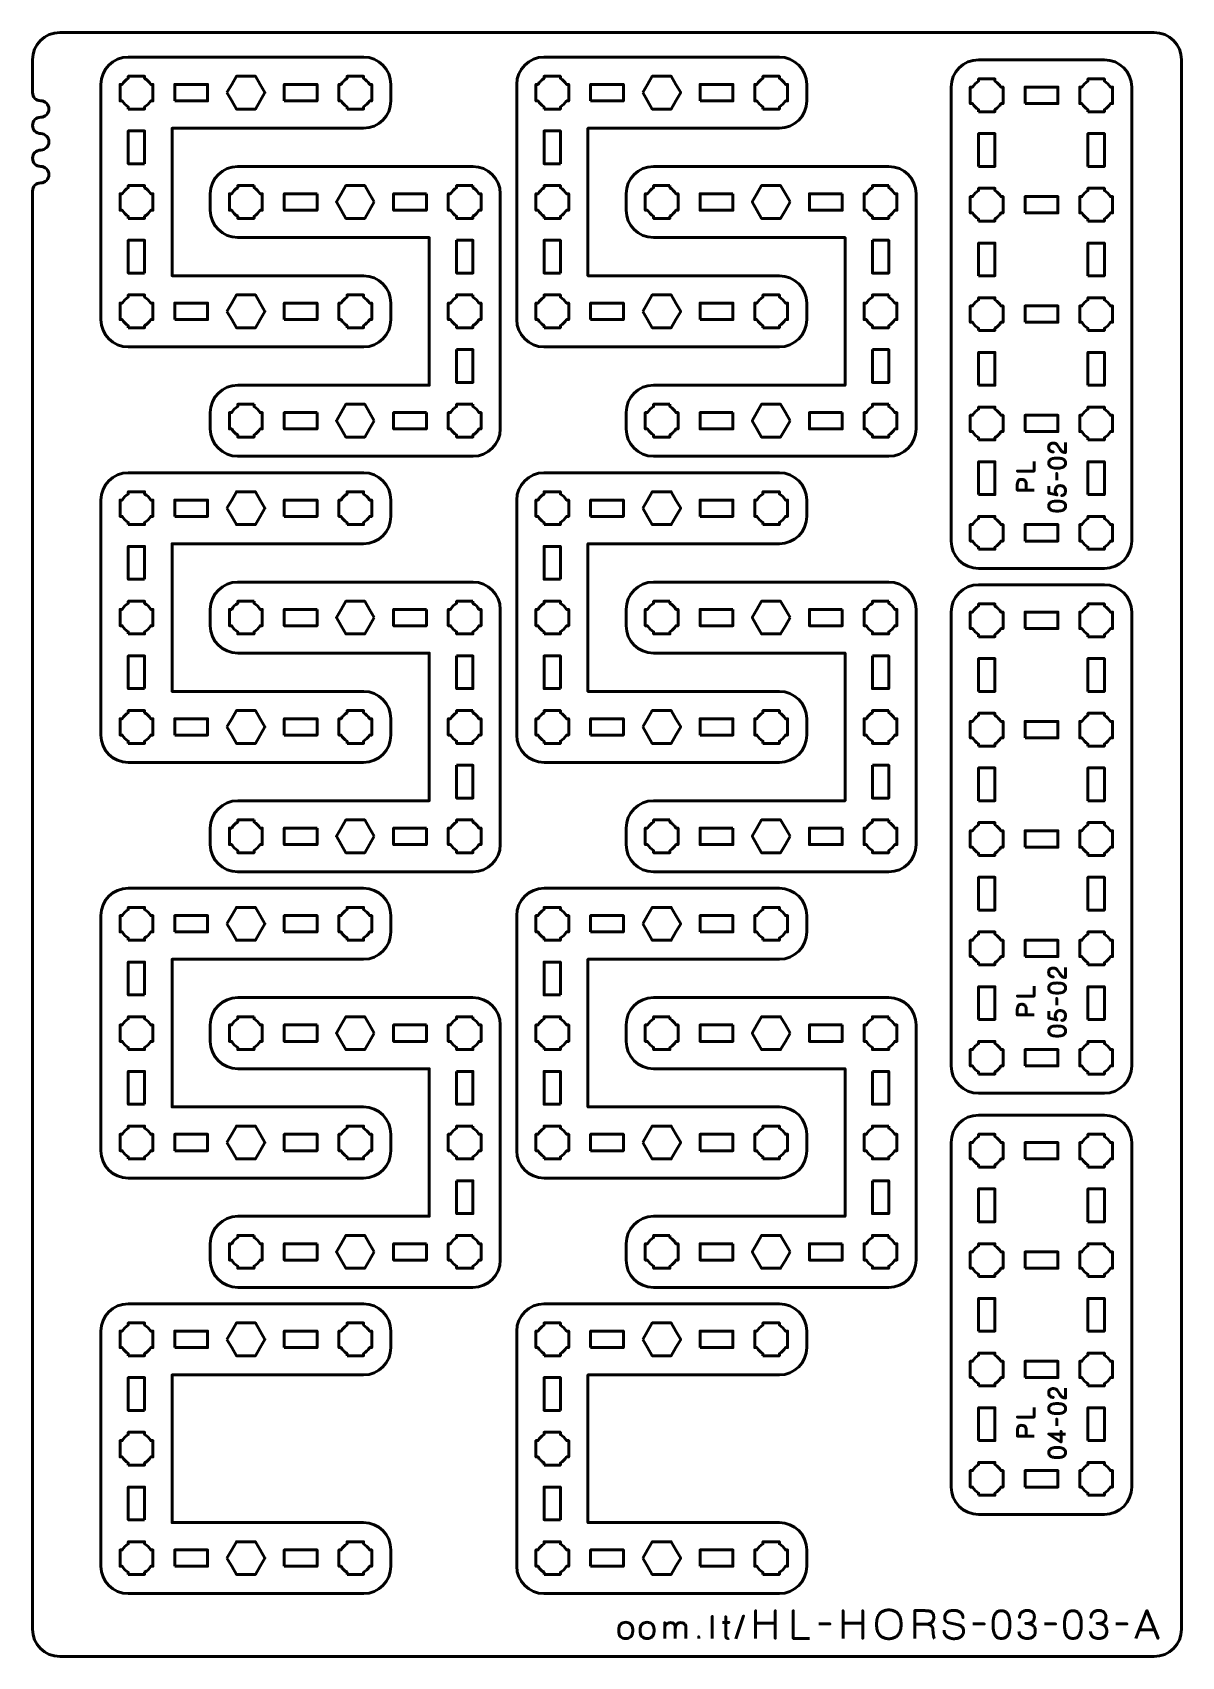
# Model space of a CAD drawing. Header units: centimetres. Extents: x -21 to 0, y -29.7 to 0.
import ezdxf

# ---------------------------------------------------------------- set-up
doc = ezdxf.new("R2010")
doc.units = ezdxf.units.CM
doc.header["$MEASUREMENT"] = 0
doc.layers.add('Layer 1', color=7, linetype='Continuous')

msp = doc.modelspace()

# ---------------------------------------------------------------- linework, layer by layer
at = {"layer": 'Layer 1', "color": 1, "lineweight": 53}
msp.add_open_spline([(-21.00003, -29.19995), (-21.00003, -29.19995), (-21.00003, -2.89992), (-21.00003, -2.89992), (-21.00003, -2.89992), (-21.00003, -2.81709), (-20.93286, -2.74992), (-20.85003, -2.74992), (-20.85003, -2.74992), (-20.7672, -2.74992), (-20.70003, -2.68275), (-20.70003, -2.59992), (-20.70003, -2.59992), (-20.70003, -2.51709), (-20.7672, -2.44992), (-20.85003, -2.44992), (-20.85003, -2.44992), (-20.93286, -2.44992), (-21.00003, -2.38275), (-21.00003, -2.29992), (-21.00003, -2.29992), (-21.00003, -2.21709), (-20.93286, -2.14992), (-20.85003, -2.14992), (-20.85003, -2.14992), (-20.7672, -2.14992), (-20.70003, -2.08275), (-20.70003, -1.99992), (-20.70003, -1.99992), (-20.70003, -1.91709), (-20.7672, -1.84992), (-20.85003, -1.84992), (-20.85003, -1.84992), (-20.93286, -1.84992), (-21.00003, -1.78275), (-21.00003, -1.69992), (-21.00003, -1.69992), (-21.00003, -1.61709), (-20.93286, -1.54992), (-20.85003, -1.54992), (-20.85003, -1.54992), (-20.7672, -1.54992), (-20.70003, -1.48275), (-20.70003, -1.39992), (-20.70003, -1.39992), (-20.70003, -1.31709), (-20.7672, -1.24992), (-20.85003, -1.24992), (-20.85003, -1.24992), (-20.93286, -1.24992), (-21.00003, -1.18275), (-21.00003, -1.09992), (-21.00003, -1.09992), (-21.00003, -1.09992), (-21.00003, -0.49992), (-21.00003, -0.49992), (-21.00003, -0.49992), (-21.00003, -0.22295), (-20.77694, 0.00004), (-20.49994, 0.00004), (-20.49994, 0.00004), (-20.49994, 0.00004), (-0.50008, 0.00004), (-0.50008, 0.00004), (-0.50008, 0.00004), (-0.22294, 0.00004), (0.00002, -0.22295), (0.00002, -0.49992), (0.00002, -0.49992), (0.00002, -0.49992), (0.00002, -29.19995), (0.00002, -29.19995), (0.00002, -29.19995), (0.00002, -29.47695), (-0.22294, -29.70004), (-0.50008, -29.70004), (-0.50008, -29.70004), (-0.50008, -29.70004), (-20.49994, -29.70004), (-20.49994, -29.70004), (-20.49994, -29.70004), (-20.77694, -29.70004), (-21.00003, -29.47695), (-21.00003, -29.19995)], degree=3, knots=[0, 0, 0, 0, 0.04761905, 0.04761905, 0.04761905, 0.04761905, 0.0952381, 0.0952381, 0.0952381, 0.0952381, 0.14285714, 0.14285714, 0.14285714, 0.14285714, 0.19047619, 0.19047619, 0.19047619, 0.19047619, 0.23809524, 0.23809524, 0.23809524, 0.23809524, 0.28571429, 0.28571429, 0.28571429, 0.28571429, 0.33333333, 0.33333333, 0.33333333, 0.33333333, 0.38095238, 0.38095238, 0.38095238, 0.38095238, 0.42857143, 0.42857143, 0.42857143, 0.42857143, 0.47619048, 0.47619048, 0.47619048, 0.47619048, 0.52380952, 0.52380952, 0.52380952, 0.52380952, 0.57142857, 0.57142857, 0.57142857, 0.57142857, 0.61904762, 0.61904762, 0.61904762, 0.61904762, 0.66666667, 0.66666667, 0.66666667, 0.66666667, 0.71428571, 0.71428571, 0.71428571, 0.71428571, 0.76190476, 0.76190476, 0.76190476, 0.76190476, 0.80952381, 0.80952381, 0.80952381, 0.80952381, 0.85714286, 0.85714286, 0.85714286, 0.85714286, 0.9047619, 0.9047619, 0.9047619, 0.9047619, 0.95238095, 0.95238095, 0.95238095, 0.95238095, 1, 1, 1, 1], dxfattribs=at)
at = {"layer": 'Layer 1', "color": 3, "lineweight": 53}
for points, knots in [([(-14.95, -1.75), (-14.95, -1.75), (-18.45, -1.75), (-18.45, -1.75), (-18.45, -1.75), (-18.45, -1.75), (-18.45, -4.45), (-18.45, -4.45), (-18.45, -4.45), (-18.45, -4.45), (-14.95, -4.45), (-14.95, -4.45), (-14.95, -4.45), (-14.67391, -4.45), (-14.45, -4.67391), (-14.45, -4.95), (-14.45, -4.95), (-14.45, -4.95), (-14.45, -5.25), (-14.45, -5.25), (-14.45, -5.25), (-14.45, -5.52609), (-14.67391, -5.75), (-14.95, -5.75), (-14.95, -5.75), (-14.95, -5.75), (-18.95, -5.75), (-18.95, -5.75), (-18.95, -5.75), (-18.95, -5.75), (-19.25, -5.75), (-19.25, -5.75), (-19.25, -5.75), (-19.52609, -5.75), (-19.75, -5.52609), (-19.75, -5.25), (-19.75, -5.25), (-19.75, -5.25), (-19.75, -4.95), (-19.75, -4.95), (-19.75, -4.95), (-19.75, -4.95), (-19.75, -1.25), (-19.75, -1.25), (-19.75, -1.25), (-19.75, -1.25), (-19.75, -0.95), (-19.75, -0.95), (-19.75, -0.95), (-19.75, -0.67391), (-19.52609, -0.45), (-19.25, -0.45), (-19.25, -0.45), (-19.25, -0.45), (-18.95, -0.45), (-18.95, -0.45), (-18.95, -0.45), (-18.95, -0.45), (-14.95, -0.45), (-14.95, -0.45), (-14.95, -0.45), (-14.67391, -0.45), (-14.45, -0.67391), (-14.45, -0.95), (-14.45, -0.95), (-14.45, -0.95), (-14.45, -1.25), (-14.45, -1.25), (-14.45, -1.25), (-14.45, -1.52609), (-14.67391, -1.75), (-14.95, -1.75)], [0, 0, 0, 0, 0.05555556, 0.05555556, 0.05555556, 0.05555556, 0.11111111, 0.11111111, 0.11111111, 0.11111111, 0.16666667, 0.16666667, 0.16666667, 0.16666667, 0.22222222, 0.22222222, 0.22222222, 0.22222222, 0.27777778, 0.27777778, 0.27777778, 0.27777778, 0.33333333, 0.33333333, 0.33333333, 0.33333333, 0.38888889, 0.38888889, 0.38888889, 0.38888889, 0.44444444, 0.44444444, 0.44444444, 0.44444444, 0.5, 0.5, 0.5, 0.5, 0.55555556, 0.55555556, 0.55555556, 0.55555556, 0.61111111, 0.61111111, 0.61111111, 0.61111111, 0.66666667, 0.66666667, 0.66666667, 0.66666667, 0.72222222, 0.72222222, 0.72222222, 0.72222222, 0.77777778, 0.77777778, 0.77777778, 0.77777778, 0.83333333, 0.83333333, 0.83333333, 0.83333333, 0.88888889, 0.88888889, 0.88888889, 0.88888889, 0.94444444, 0.94444444, 0.94444444, 0.94444444, 1, 1, 1, 1]), ([(-7.35, -1.75), (-7.35, -1.75), (-10.85, -1.75), (-10.85, -1.75), (-10.85, -1.75), (-10.85, -1.75), (-10.85, -4.45), (-10.85, -4.45), (-10.85, -4.45), (-10.85, -4.45), (-7.35, -4.45), (-7.35, -4.45), (-7.35, -4.45), (-7.07391, -4.45), (-6.85, -4.67391), (-6.85, -4.95), (-6.85, -4.95), (-6.85, -4.95), (-6.85, -5.25), (-6.85, -5.25), (-6.85, -5.25), (-6.85, -5.52609), (-7.07391, -5.75), (-7.35, -5.75), (-7.35, -5.75), (-7.35, -5.75), (-11.35, -5.75), (-11.35, -5.75), (-11.35, -5.75), (-11.35, -5.75), (-11.65, -5.75), (-11.65, -5.75), (-11.65, -5.75), (-11.92609, -5.75), (-12.15, -5.52609), (-12.15, -5.25), (-12.15, -5.25), (-12.15, -5.25), (-12.15, -4.95), (-12.15, -4.95), (-12.15, -4.95), (-12.15, -4.95), (-12.15, -1.25), (-12.15, -1.25), (-12.15, -1.25), (-12.15, -1.25), (-12.15, -0.95), (-12.15, -0.95), (-12.15, -0.95), (-12.15, -0.67391), (-11.92609, -0.45), (-11.65, -0.45), (-11.65, -0.45), (-11.65, -0.45), (-11.35, -0.45), (-11.35, -0.45), (-11.35, -0.45), (-11.35, -0.45), (-7.35, -0.45), (-7.35, -0.45), (-7.35, -0.45), (-7.07391, -0.45), (-6.85, -0.67391), (-6.85, -0.95), (-6.85, -0.95), (-6.85, -0.95), (-6.85, -1.25), (-6.85, -1.25), (-6.85, -1.25), (-6.85, -1.52609), (-7.07391, -1.75), (-7.35, -1.75)], [0, 0, 0, 0, 0.05555556, 0.05555556, 0.05555556, 0.05555556, 0.11111111, 0.11111111, 0.11111111, 0.11111111, 0.16666667, 0.16666667, 0.16666667, 0.16666667, 0.22222222, 0.22222222, 0.22222222, 0.22222222, 0.27777778, 0.27777778, 0.27777778, 0.27777778, 0.33333333, 0.33333333, 0.33333333, 0.33333333, 0.38888889, 0.38888889, 0.38888889, 0.38888889, 0.44444444, 0.44444444, 0.44444444, 0.44444444, 0.5, 0.5, 0.5, 0.5, 0.55555556, 0.55555556, 0.55555556, 0.55555556, 0.61111111, 0.61111111, 0.61111111, 0.61111111, 0.66666667, 0.66666667, 0.66666667, 0.66666667, 0.72222222, 0.72222222, 0.72222222, 0.72222222, 0.77777778, 0.77777778, 0.77777778, 0.77777778, 0.83333333, 0.83333333, 0.83333333, 0.83333333, 0.88888889, 0.88888889, 0.88888889, 0.88888889, 0.94444444, 0.94444444, 0.94444444, 0.94444444, 1, 1, 1, 1]), ([(-1.40985, -9.8), (-1.40985, -9.8), (-3.70985, -9.8), (-3.70985, -9.8), (-3.70985, -9.8), (-3.98594, -9.8), (-4.20985, -9.57609), (-4.20985, -9.3), (-4.20985, -9.3), (-4.20985, -9.3), (-4.20985, -1), (-4.20985, -1), (-4.20985, -1), (-4.20985, -0.72391), (-3.98594, -0.5), (-3.70985, -0.5), (-3.70985, -0.5), (-3.70985, -0.5), (-1.40985, -0.5), (-1.40985, -0.5), (-1.40985, -0.5), (-1.13376, -0.5), (-0.90985, -0.72391), (-0.90985, -1), (-0.90985, -1), (-0.90985, -1), (-0.90985, -9.3), (-0.90985, -9.3), (-0.90985, -9.3), (-0.90985, -9.57609), (-1.13376, -9.8), (-1.40985, -9.8)], [0, 0, 0, 0, 0.125, 0.125, 0.125, 0.125, 0.25, 0.25, 0.25, 0.25, 0.375, 0.375, 0.375, 0.375, 0.5, 0.5, 0.5, 0.5, 0.625, 0.625, 0.625, 0.625, 0.75, 0.75, 0.75, 0.75, 0.875, 0.875, 0.875, 0.875, 1, 1, 1, 1]), ([(-17.25, -6.45), (-17.25, -6.45), (-13.75, -6.45), (-13.75, -6.45), (-13.75, -6.45), (-13.75, -6.45), (-13.75, -3.75), (-13.75, -3.75), (-13.75, -3.75), (-13.75, -3.75), (-17.25, -3.75), (-17.25, -3.75), (-17.25, -3.75), (-17.52609, -3.75), (-17.75, -3.52609), (-17.75, -3.25), (-17.75, -3.25), (-17.75, -3.25), (-17.75, -2.95), (-17.75, -2.95), (-17.75, -2.95), (-17.75, -2.67391), (-17.52609, -2.45), (-17.25, -2.45), (-17.25, -2.45), (-17.25, -2.45), (-13.25, -2.45), (-13.25, -2.45), (-13.25, -2.45), (-13.25, -2.45), (-12.95, -2.45), (-12.95, -2.45), (-12.95, -2.45), (-12.67391, -2.45), (-12.45, -2.67391), (-12.45, -2.95), (-12.45, -2.95), (-12.45, -2.95), (-12.45, -3.25), (-12.45, -3.25), (-12.45, -3.25), (-12.45, -3.25), (-12.45, -6.95), (-12.45, -6.95), (-12.45, -6.95), (-12.45, -6.95), (-12.45, -7.25), (-12.45, -7.25), (-12.45, -7.25), (-12.45, -7.52609), (-12.67391, -7.75), (-12.95, -7.75), (-12.95, -7.75), (-12.95, -7.75), (-13.25, -7.75), (-13.25, -7.75), (-13.25, -7.75), (-13.25, -7.75), (-17.25, -7.75), (-17.25, -7.75), (-17.25, -7.75), (-17.52609, -7.75), (-17.75, -7.52609), (-17.75, -7.25), (-17.75, -7.25), (-17.75, -7.25), (-17.75, -6.95), (-17.75, -6.95), (-17.75, -6.95), (-17.75, -6.67391), (-17.52609, -6.45), (-17.25, -6.45)], [0, 0, 0, 0, 0.05555556, 0.05555556, 0.05555556, 0.05555556, 0.11111111, 0.11111111, 0.11111111, 0.11111111, 0.16666667, 0.16666667, 0.16666667, 0.16666667, 0.22222222, 0.22222222, 0.22222222, 0.22222222, 0.27777778, 0.27777778, 0.27777778, 0.27777778, 0.33333333, 0.33333333, 0.33333333, 0.33333333, 0.38888889, 0.38888889, 0.38888889, 0.38888889, 0.44444444, 0.44444444, 0.44444444, 0.44444444, 0.5, 0.5, 0.5, 0.5, 0.55555556, 0.55555556, 0.55555556, 0.55555556, 0.61111111, 0.61111111, 0.61111111, 0.61111111, 0.66666667, 0.66666667, 0.66666667, 0.66666667, 0.72222222, 0.72222222, 0.72222222, 0.72222222, 0.77777778, 0.77777778, 0.77777778, 0.77777778, 0.83333333, 0.83333333, 0.83333333, 0.83333333, 0.88888889, 0.88888889, 0.88888889, 0.88888889, 0.94444444, 0.94444444, 0.94444444, 0.94444444, 1, 1, 1, 1]), ([(-9.65, -6.45), (-9.65, -6.45), (-6.15, -6.45), (-6.15, -6.45), (-6.15, -6.45), (-6.15, -6.45), (-6.15, -3.75), (-6.15, -3.75), (-6.15, -3.75), (-6.15, -3.75), (-9.65, -3.75), (-9.65, -3.75), (-9.65, -3.75), (-9.92609, -3.75), (-10.15, -3.52609), (-10.15, -3.25), (-10.15, -3.25), (-10.15, -3.25), (-10.15, -2.95), (-10.15, -2.95), (-10.15, -2.95), (-10.15, -2.67391), (-9.92609, -2.45), (-9.65, -2.45), (-9.65, -2.45), (-9.65, -2.45), (-5.65, -2.45), (-5.65, -2.45), (-5.65, -2.45), (-5.65, -2.45), (-5.35, -2.45), (-5.35, -2.45), (-5.35, -2.45), (-5.07391, -2.45), (-4.85, -2.67391), (-4.85, -2.95), (-4.85, -2.95), (-4.85, -2.95), (-4.85, -3.25), (-4.85, -3.25), (-4.85, -3.25), (-4.85, -3.25), (-4.85, -6.95), (-4.85, -6.95), (-4.85, -6.95), (-4.85, -6.95), (-4.85, -7.25), (-4.85, -7.25), (-4.85, -7.25), (-4.85, -7.52609), (-5.07391, -7.75), (-5.35, -7.75), (-5.35, -7.75), (-5.35, -7.75), (-5.65, -7.75), (-5.65, -7.75), (-5.65, -7.75), (-5.65, -7.75), (-9.65, -7.75), (-9.65, -7.75), (-9.65, -7.75), (-9.92609, -7.75), (-10.15, -7.52609), (-10.15, -7.25), (-10.15, -7.25), (-10.15, -7.25), (-10.15, -6.95), (-10.15, -6.95), (-10.15, -6.95), (-10.15, -6.67391), (-9.92609, -6.45), (-9.65, -6.45)], [0, 0, 0, 0, 0.05555556, 0.05555556, 0.05555556, 0.05555556, 0.11111111, 0.11111111, 0.11111111, 0.11111111, 0.16666667, 0.16666667, 0.16666667, 0.16666667, 0.22222222, 0.22222222, 0.22222222, 0.22222222, 0.27777778, 0.27777778, 0.27777778, 0.27777778, 0.33333333, 0.33333333, 0.33333333, 0.33333333, 0.38888889, 0.38888889, 0.38888889, 0.38888889, 0.44444444, 0.44444444, 0.44444444, 0.44444444, 0.5, 0.5, 0.5, 0.5, 0.55555556, 0.55555556, 0.55555556, 0.55555556, 0.61111111, 0.61111111, 0.61111111, 0.61111111, 0.66666667, 0.66666667, 0.66666667, 0.66666667, 0.72222222, 0.72222222, 0.72222222, 0.72222222, 0.77777778, 0.77777778, 0.77777778, 0.77777778, 0.83333333, 0.83333333, 0.83333333, 0.83333333, 0.88888889, 0.88888889, 0.88888889, 0.88888889, 0.94444444, 0.94444444, 0.94444444, 0.94444444, 1, 1, 1, 1]), ([(-14.95, -9.35), (-14.95, -9.35), (-18.45, -9.35), (-18.45, -9.35), (-18.45, -9.35), (-18.45, -9.35), (-18.45, -12.05), (-18.45, -12.05), (-18.45, -12.05), (-18.45, -12.05), (-14.95, -12.05), (-14.95, -12.05), (-14.95, -12.05), (-14.67391, -12.05), (-14.45, -12.27391), (-14.45, -12.55), (-14.45, -12.55), (-14.45, -12.55), (-14.45, -12.85), (-14.45, -12.85), (-14.45, -12.85), (-14.45, -13.12609), (-14.67391, -13.35), (-14.95, -13.35), (-14.95, -13.35), (-14.95, -13.35), (-18.95, -13.35), (-18.95, -13.35), (-18.95, -13.35), (-18.95, -13.35), (-19.25, -13.35), (-19.25, -13.35), (-19.25, -13.35), (-19.52609, -13.35), (-19.75, -13.12609), (-19.75, -12.85), (-19.75, -12.85), (-19.75, -12.85), (-19.75, -12.55), (-19.75, -12.55), (-19.75, -12.55), (-19.75, -12.55), (-19.75, -8.85), (-19.75, -8.85), (-19.75, -8.85), (-19.75, -8.85), (-19.75, -8.55), (-19.75, -8.55), (-19.75, -8.55), (-19.75, -8.27391), (-19.52609, -8.05), (-19.25, -8.05), (-19.25, -8.05), (-19.25, -8.05), (-18.95, -8.05), (-18.95, -8.05), (-18.95, -8.05), (-18.95, -8.05), (-14.95, -8.05), (-14.95, -8.05), (-14.95, -8.05), (-14.67391, -8.05), (-14.45, -8.27391), (-14.45, -8.55), (-14.45, -8.55), (-14.45, -8.55), (-14.45, -8.85), (-14.45, -8.85), (-14.45, -8.85), (-14.45, -9.12609), (-14.67391, -9.35), (-14.95, -9.35)], [0, 0, 0, 0, 0.05555556, 0.05555556, 0.05555556, 0.05555556, 0.11111111, 0.11111111, 0.11111111, 0.11111111, 0.16666667, 0.16666667, 0.16666667, 0.16666667, 0.22222222, 0.22222222, 0.22222222, 0.22222222, 0.27777778, 0.27777778, 0.27777778, 0.27777778, 0.33333333, 0.33333333, 0.33333333, 0.33333333, 0.38888889, 0.38888889, 0.38888889, 0.38888889, 0.44444444, 0.44444444, 0.44444444, 0.44444444, 0.5, 0.5, 0.5, 0.5, 0.55555556, 0.55555556, 0.55555556, 0.55555556, 0.61111111, 0.61111111, 0.61111111, 0.61111111, 0.66666667, 0.66666667, 0.66666667, 0.66666667, 0.72222222, 0.72222222, 0.72222222, 0.72222222, 0.77777778, 0.77777778, 0.77777778, 0.77777778, 0.83333333, 0.83333333, 0.83333333, 0.83333333, 0.88888889, 0.88888889, 0.88888889, 0.88888889, 0.94444444, 0.94444444, 0.94444444, 0.94444444, 1, 1, 1, 1]), ([(-7.35, -9.35), (-7.35, -9.35), (-10.85, -9.35), (-10.85, -9.35), (-10.85, -9.35), (-10.85, -9.35), (-10.85, -12.05), (-10.85, -12.05), (-10.85, -12.05), (-10.85, -12.05), (-7.35, -12.05), (-7.35, -12.05), (-7.35, -12.05), (-7.07391, -12.05), (-6.85, -12.27391), (-6.85, -12.55), (-6.85, -12.55), (-6.85, -12.55), (-6.85, -12.85), (-6.85, -12.85), (-6.85, -12.85), (-6.85, -13.12609), (-7.07391, -13.35), (-7.35, -13.35), (-7.35, -13.35), (-7.35, -13.35), (-11.35, -13.35), (-11.35, -13.35), (-11.35, -13.35), (-11.35, -13.35), (-11.65, -13.35), (-11.65, -13.35), (-11.65, -13.35), (-11.92609, -13.35), (-12.15, -13.12609), (-12.15, -12.85), (-12.15, -12.85), (-12.15, -12.85), (-12.15, -12.55), (-12.15, -12.55), (-12.15, -12.55), (-12.15, -12.55), (-12.15, -8.85), (-12.15, -8.85), (-12.15, -8.85), (-12.15, -8.85), (-12.15, -8.55), (-12.15, -8.55), (-12.15, -8.55), (-12.15, -8.27391), (-11.92609, -8.05), (-11.65, -8.05), (-11.65, -8.05), (-11.65, -8.05), (-11.35, -8.05), (-11.35, -8.05), (-11.35, -8.05), (-11.35, -8.05), (-7.35, -8.05), (-7.35, -8.05), (-7.35, -8.05), (-7.07391, -8.05), (-6.85, -8.27391), (-6.85, -8.55), (-6.85, -8.55), (-6.85, -8.55), (-6.85, -8.85), (-6.85, -8.85), (-6.85, -8.85), (-6.85, -9.12609), (-7.07391, -9.35), (-7.35, -9.35)], [0, 0, 0, 0, 0.05555556, 0.05555556, 0.05555556, 0.05555556, 0.11111111, 0.11111111, 0.11111111, 0.11111111, 0.16666667, 0.16666667, 0.16666667, 0.16666667, 0.22222222, 0.22222222, 0.22222222, 0.22222222, 0.27777778, 0.27777778, 0.27777778, 0.27777778, 0.33333333, 0.33333333, 0.33333333, 0.33333333, 0.38888889, 0.38888889, 0.38888889, 0.38888889, 0.44444444, 0.44444444, 0.44444444, 0.44444444, 0.5, 0.5, 0.5, 0.5, 0.55555556, 0.55555556, 0.55555556, 0.55555556, 0.61111111, 0.61111111, 0.61111111, 0.61111111, 0.66666667, 0.66666667, 0.66666667, 0.66666667, 0.72222222, 0.72222222, 0.72222222, 0.72222222, 0.77777778, 0.77777778, 0.77777778, 0.77777778, 0.83333333, 0.83333333, 0.83333333, 0.83333333, 0.88888889, 0.88888889, 0.88888889, 0.88888889, 0.94444444, 0.94444444, 0.94444444, 0.94444444, 1, 1, 1, 1]), ([(-17.25, -14.05), (-17.25, -14.05), (-13.75, -14.05), (-13.75, -14.05), (-13.75, -14.05), (-13.75, -14.05), (-13.75, -11.35), (-13.75, -11.35), (-13.75, -11.35), (-13.75, -11.35), (-17.25, -11.35), (-17.25, -11.35), (-17.25, -11.35), (-17.52609, -11.35), (-17.75, -11.12609), (-17.75, -10.85), (-17.75, -10.85), (-17.75, -10.85), (-17.75, -10.55), (-17.75, -10.55), (-17.75, -10.55), (-17.75, -10.27391), (-17.52609, -10.05), (-17.25, -10.05), (-17.25, -10.05), (-17.25, -10.05), (-13.25, -10.05), (-13.25, -10.05), (-13.25, -10.05), (-13.25, -10.05), (-12.95, -10.05), (-12.95, -10.05), (-12.95, -10.05), (-12.67391, -10.05), (-12.45, -10.27391), (-12.45, -10.55), (-12.45, -10.55), (-12.45, -10.55), (-12.45, -10.85), (-12.45, -10.85), (-12.45, -10.85), (-12.45, -10.85), (-12.45, -14.55), (-12.45, -14.55), (-12.45, -14.55), (-12.45, -14.55), (-12.45, -14.85), (-12.45, -14.85), (-12.45, -14.85), (-12.45, -15.12609), (-12.67391, -15.35), (-12.95, -15.35), (-12.95, -15.35), (-12.95, -15.35), (-13.25, -15.35), (-13.25, -15.35), (-13.25, -15.35), (-13.25, -15.35), (-17.25, -15.35), (-17.25, -15.35), (-17.25, -15.35), (-17.52609, -15.35), (-17.75, -15.12609), (-17.75, -14.85), (-17.75, -14.85), (-17.75, -14.85), (-17.75, -14.55), (-17.75, -14.55), (-17.75, -14.55), (-17.75, -14.27391), (-17.52609, -14.05), (-17.25, -14.05)], [0, 0, 0, 0, 0.05555556, 0.05555556, 0.05555556, 0.05555556, 0.11111111, 0.11111111, 0.11111111, 0.11111111, 0.16666667, 0.16666667, 0.16666667, 0.16666667, 0.22222222, 0.22222222, 0.22222222, 0.22222222, 0.27777778, 0.27777778, 0.27777778, 0.27777778, 0.33333333, 0.33333333, 0.33333333, 0.33333333, 0.38888889, 0.38888889, 0.38888889, 0.38888889, 0.44444444, 0.44444444, 0.44444444, 0.44444444, 0.5, 0.5, 0.5, 0.5, 0.55555556, 0.55555556, 0.55555556, 0.55555556, 0.61111111, 0.61111111, 0.61111111, 0.61111111, 0.66666667, 0.66666667, 0.66666667, 0.66666667, 0.72222222, 0.72222222, 0.72222222, 0.72222222, 0.77777778, 0.77777778, 0.77777778, 0.77777778, 0.83333333, 0.83333333, 0.83333333, 0.83333333, 0.88888889, 0.88888889, 0.88888889, 0.88888889, 0.94444444, 0.94444444, 0.94444444, 0.94444444, 1, 1, 1, 1]), ([(-9.65, -14.05), (-9.65, -14.05), (-6.15, -14.05), (-6.15, -14.05), (-6.15, -14.05), (-6.15, -14.05), (-6.15, -11.35), (-6.15, -11.35), (-6.15, -11.35), (-6.15, -11.35), (-9.65, -11.35), (-9.65, -11.35), (-9.65, -11.35), (-9.92609, -11.35), (-10.15, -11.12609), (-10.15, -10.85), (-10.15, -10.85), (-10.15, -10.85), (-10.15, -10.55), (-10.15, -10.55), (-10.15, -10.55), (-10.15, -10.27391), (-9.92609, -10.05), (-9.65, -10.05), (-9.65, -10.05), (-9.65, -10.05), (-5.65, -10.05), (-5.65, -10.05), (-5.65, -10.05), (-5.65, -10.05), (-5.35, -10.05), (-5.35, -10.05), (-5.35, -10.05), (-5.07391, -10.05), (-4.85, -10.27391), (-4.85, -10.55), (-4.85, -10.55), (-4.85, -10.55), (-4.85, -10.85), (-4.85, -10.85), (-4.85, -10.85), (-4.85, -10.85), (-4.85, -14.55), (-4.85, -14.55), (-4.85, -14.55), (-4.85, -14.55), (-4.85, -14.85), (-4.85, -14.85), (-4.85, -14.85), (-4.85, -15.12609), (-5.07391, -15.35), (-5.35, -15.35), (-5.35, -15.35), (-5.35, -15.35), (-5.65, -15.35), (-5.65, -15.35), (-5.65, -15.35), (-5.65, -15.35), (-9.65, -15.35), (-9.65, -15.35), (-9.65, -15.35), (-9.92609, -15.35), (-10.15, -15.12609), (-10.15, -14.85), (-10.15, -14.85), (-10.15, -14.85), (-10.15, -14.55), (-10.15, -14.55), (-10.15, -14.55), (-10.15, -14.27391), (-9.92609, -14.05), (-9.65, -14.05)], [0, 0, 0, 0, 0.05555556, 0.05555556, 0.05555556, 0.05555556, 0.11111111, 0.11111111, 0.11111111, 0.11111111, 0.16666667, 0.16666667, 0.16666667, 0.16666667, 0.22222222, 0.22222222, 0.22222222, 0.22222222, 0.27777778, 0.27777778, 0.27777778, 0.27777778, 0.33333333, 0.33333333, 0.33333333, 0.33333333, 0.38888889, 0.38888889, 0.38888889, 0.38888889, 0.44444444, 0.44444444, 0.44444444, 0.44444444, 0.5, 0.5, 0.5, 0.5, 0.55555556, 0.55555556, 0.55555556, 0.55555556, 0.61111111, 0.61111111, 0.61111111, 0.61111111, 0.66666667, 0.66666667, 0.66666667, 0.66666667, 0.72222222, 0.72222222, 0.72222222, 0.72222222, 0.77777778, 0.77777778, 0.77777778, 0.77777778, 0.83333333, 0.83333333, 0.83333333, 0.83333333, 0.88888889, 0.88888889, 0.88888889, 0.88888889, 0.94444444, 0.94444444, 0.94444444, 0.94444444, 1, 1, 1, 1]), ([(-1.40985, -19.4), (-1.40985, -19.4), (-3.70985, -19.4), (-3.70985, -19.4), (-3.70985, -19.4), (-3.98594, -19.4), (-4.20985, -19.17609), (-4.20985, -18.9), (-4.20985, -18.9), (-4.20985, -18.9), (-4.20985, -10.6), (-4.20985, -10.6), (-4.20985, -10.6), (-4.20985, -10.32391), (-3.98594, -10.1), (-3.70985, -10.1), (-3.70985, -10.1), (-3.70985, -10.1), (-1.40985, -10.1), (-1.40985, -10.1), (-1.40985, -10.1), (-1.13376, -10.1), (-0.90985, -10.32391), (-0.90985, -10.6), (-0.90985, -10.6), (-0.90985, -10.6), (-0.90985, -18.9), (-0.90985, -18.9), (-0.90985, -18.9), (-0.90985, -19.17609), (-1.13376, -19.4), (-1.40985, -19.4)], [0, 0, 0, 0, 0.125, 0.125, 0.125, 0.125, 0.25, 0.25, 0.25, 0.25, 0.375, 0.375, 0.375, 0.375, 0.5, 0.5, 0.5, 0.5, 0.625, 0.625, 0.625, 0.625, 0.75, 0.75, 0.75, 0.75, 0.875, 0.875, 0.875, 0.875, 1, 1, 1, 1]), ([(-14.95, -16.95), (-14.95, -16.95), (-18.45, -16.95), (-18.45, -16.95), (-18.45, -16.95), (-18.45, -16.95), (-18.45, -19.65), (-18.45, -19.65), (-18.45, -19.65), (-18.45, -19.65), (-14.95, -19.65), (-14.95, -19.65), (-14.95, -19.65), (-14.67391, -19.65), (-14.45, -19.87391), (-14.45, -20.15), (-14.45, -20.15), (-14.45, -20.15), (-14.45, -20.45), (-14.45, -20.45), (-14.45, -20.45), (-14.45, -20.72609), (-14.67391, -20.95), (-14.95, -20.95), (-14.95, -20.95), (-14.95, -20.95), (-18.95, -20.95), (-18.95, -20.95), (-18.95, -20.95), (-18.95, -20.95), (-19.25, -20.95), (-19.25, -20.95), (-19.25, -20.95), (-19.52609, -20.95), (-19.75, -20.72609), (-19.75, -20.45), (-19.75, -20.45), (-19.75, -20.45), (-19.75, -20.15), (-19.75, -20.15), (-19.75, -20.15), (-19.75, -20.15), (-19.75, -16.45), (-19.75, -16.45), (-19.75, -16.45), (-19.75, -16.45), (-19.75, -16.15), (-19.75, -16.15), (-19.75, -16.15), (-19.75, -15.87391), (-19.52609, -15.65), (-19.25, -15.65), (-19.25, -15.65), (-19.25, -15.65), (-18.95, -15.65), (-18.95, -15.65), (-18.95, -15.65), (-18.95, -15.65), (-14.95, -15.65), (-14.95, -15.65), (-14.95, -15.65), (-14.67391, -15.65), (-14.45, -15.87391), (-14.45, -16.15), (-14.45, -16.15), (-14.45, -16.15), (-14.45, -16.45), (-14.45, -16.45), (-14.45, -16.45), (-14.45, -16.72609), (-14.67391, -16.95), (-14.95, -16.95)], [0, 0, 0, 0, 0.05555556, 0.05555556, 0.05555556, 0.05555556, 0.11111111, 0.11111111, 0.11111111, 0.11111111, 0.16666667, 0.16666667, 0.16666667, 0.16666667, 0.22222222, 0.22222222, 0.22222222, 0.22222222, 0.27777778, 0.27777778, 0.27777778, 0.27777778, 0.33333333, 0.33333333, 0.33333333, 0.33333333, 0.38888889, 0.38888889, 0.38888889, 0.38888889, 0.44444444, 0.44444444, 0.44444444, 0.44444444, 0.5, 0.5, 0.5, 0.5, 0.55555556, 0.55555556, 0.55555556, 0.55555556, 0.61111111, 0.61111111, 0.61111111, 0.61111111, 0.66666667, 0.66666667, 0.66666667, 0.66666667, 0.72222222, 0.72222222, 0.72222222, 0.72222222, 0.77777778, 0.77777778, 0.77777778, 0.77777778, 0.83333333, 0.83333333, 0.83333333, 0.83333333, 0.88888889, 0.88888889, 0.88888889, 0.88888889, 0.94444444, 0.94444444, 0.94444444, 0.94444444, 1, 1, 1, 1]), ([(-7.35, -16.95), (-7.35, -16.95), (-10.85, -16.95), (-10.85, -16.95), (-10.85, -16.95), (-10.85, -16.95), (-10.85, -19.65), (-10.85, -19.65), (-10.85, -19.65), (-10.85, -19.65), (-7.35, -19.65), (-7.35, -19.65), (-7.35, -19.65), (-7.07391, -19.65), (-6.85, -19.87391), (-6.85, -20.15), (-6.85, -20.15), (-6.85, -20.15), (-6.85, -20.45), (-6.85, -20.45), (-6.85, -20.45), (-6.85, -20.72609), (-7.07391, -20.95), (-7.35, -20.95), (-7.35, -20.95), (-7.35, -20.95), (-11.35, -20.95), (-11.35, -20.95), (-11.35, -20.95), (-11.35, -20.95), (-11.65, -20.95), (-11.65, -20.95), (-11.65, -20.95), (-11.92609, -20.95), (-12.15, -20.72609), (-12.15, -20.45), (-12.15, -20.45), (-12.15, -20.45), (-12.15, -20.15), (-12.15, -20.15), (-12.15, -20.15), (-12.15, -20.15), (-12.15, -16.45), (-12.15, -16.45), (-12.15, -16.45), (-12.15, -16.45), (-12.15, -16.15), (-12.15, -16.15), (-12.15, -16.15), (-12.15, -15.87391), (-11.92609, -15.65), (-11.65, -15.65), (-11.65, -15.65), (-11.65, -15.65), (-11.35, -15.65), (-11.35, -15.65), (-11.35, -15.65), (-11.35, -15.65), (-7.35, -15.65), (-7.35, -15.65), (-7.35, -15.65), (-7.07391, -15.65), (-6.85, -15.87391), (-6.85, -16.15), (-6.85, -16.15), (-6.85, -16.15), (-6.85, -16.45), (-6.85, -16.45), (-6.85, -16.45), (-6.85, -16.72609), (-7.07391, -16.95), (-7.35, -16.95)], [0, 0, 0, 0, 0.05555556, 0.05555556, 0.05555556, 0.05555556, 0.11111111, 0.11111111, 0.11111111, 0.11111111, 0.16666667, 0.16666667, 0.16666667, 0.16666667, 0.22222222, 0.22222222, 0.22222222, 0.22222222, 0.27777778, 0.27777778, 0.27777778, 0.27777778, 0.33333333, 0.33333333, 0.33333333, 0.33333333, 0.38888889, 0.38888889, 0.38888889, 0.38888889, 0.44444444, 0.44444444, 0.44444444, 0.44444444, 0.5, 0.5, 0.5, 0.5, 0.55555556, 0.55555556, 0.55555556, 0.55555556, 0.61111111, 0.61111111, 0.61111111, 0.61111111, 0.66666667, 0.66666667, 0.66666667, 0.66666667, 0.72222222, 0.72222222, 0.72222222, 0.72222222, 0.77777778, 0.77777778, 0.77777778, 0.77777778, 0.83333333, 0.83333333, 0.83333333, 0.83333333, 0.88888889, 0.88888889, 0.88888889, 0.88888889, 0.94444444, 0.94444444, 0.94444444, 0.94444444, 1, 1, 1, 1]), ([(-17.25, -21.65), (-17.25, -21.65), (-13.75, -21.65), (-13.75, -21.65), (-13.75, -21.65), (-13.75, -21.65), (-13.75, -18.95), (-13.75, -18.95), (-13.75, -18.95), (-13.75, -18.95), (-17.25, -18.95), (-17.25, -18.95), (-17.25, -18.95), (-17.52609, -18.95), (-17.75, -18.72609), (-17.75, -18.45), (-17.75, -18.45), (-17.75, -18.45), (-17.75, -18.15), (-17.75, -18.15), (-17.75, -18.15), (-17.75, -17.87391), (-17.52609, -17.65), (-17.25, -17.65), (-17.25, -17.65), (-17.25, -17.65), (-13.25, -17.65), (-13.25, -17.65), (-13.25, -17.65), (-13.25, -17.65), (-12.95, -17.65), (-12.95, -17.65), (-12.95, -17.65), (-12.67391, -17.65), (-12.45, -17.87391), (-12.45, -18.15), (-12.45, -18.15), (-12.45, -18.15), (-12.45, -18.45), (-12.45, -18.45), (-12.45, -18.45), (-12.45, -18.45), (-12.45, -22.15), (-12.45, -22.15), (-12.45, -22.15), (-12.45, -22.15), (-12.45, -22.45), (-12.45, -22.45), (-12.45, -22.45), (-12.45, -22.72609), (-12.67391, -22.95), (-12.95, -22.95), (-12.95, -22.95), (-12.95, -22.95), (-13.25, -22.95), (-13.25, -22.95), (-13.25, -22.95), (-13.25, -22.95), (-17.25, -22.95), (-17.25, -22.95), (-17.25, -22.95), (-17.52609, -22.95), (-17.75, -22.72609), (-17.75, -22.45), (-17.75, -22.45), (-17.75, -22.45), (-17.75, -22.15), (-17.75, -22.15), (-17.75, -22.15), (-17.75, -21.87391), (-17.52609, -21.65), (-17.25, -21.65)], [0, 0, 0, 0, 0.05555556, 0.05555556, 0.05555556, 0.05555556, 0.11111111, 0.11111111, 0.11111111, 0.11111111, 0.16666667, 0.16666667, 0.16666667, 0.16666667, 0.22222222, 0.22222222, 0.22222222, 0.22222222, 0.27777778, 0.27777778, 0.27777778, 0.27777778, 0.33333333, 0.33333333, 0.33333333, 0.33333333, 0.38888889, 0.38888889, 0.38888889, 0.38888889, 0.44444444, 0.44444444, 0.44444444, 0.44444444, 0.5, 0.5, 0.5, 0.5, 0.55555556, 0.55555556, 0.55555556, 0.55555556, 0.61111111, 0.61111111, 0.61111111, 0.61111111, 0.66666667, 0.66666667, 0.66666667, 0.66666667, 0.72222222, 0.72222222, 0.72222222, 0.72222222, 0.77777778, 0.77777778, 0.77777778, 0.77777778, 0.83333333, 0.83333333, 0.83333333, 0.83333333, 0.88888889, 0.88888889, 0.88888889, 0.88888889, 0.94444444, 0.94444444, 0.94444444, 0.94444444, 1, 1, 1, 1]), ([(-9.65, -21.65), (-9.65, -21.65), (-6.15, -21.65), (-6.15, -21.65), (-6.15, -21.65), (-6.15, -21.65), (-6.15, -18.95), (-6.15, -18.95), (-6.15, -18.95), (-6.15, -18.95), (-9.65, -18.95), (-9.65, -18.95), (-9.65, -18.95), (-9.92609, -18.95), (-10.15, -18.72609), (-10.15, -18.45), (-10.15, -18.45), (-10.15, -18.45), (-10.15, -18.15), (-10.15, -18.15), (-10.15, -18.15), (-10.15, -17.87391), (-9.92609, -17.65), (-9.65, -17.65), (-9.65, -17.65), (-9.65, -17.65), (-5.65, -17.65), (-5.65, -17.65), (-5.65, -17.65), (-5.65, -17.65), (-5.35, -17.65), (-5.35, -17.65), (-5.35, -17.65), (-5.07391, -17.65), (-4.85, -17.87391), (-4.85, -18.15), (-4.85, -18.15), (-4.85, -18.15), (-4.85, -18.45), (-4.85, -18.45), (-4.85, -18.45), (-4.85, -18.45), (-4.85, -22.15), (-4.85, -22.15), (-4.85, -22.15), (-4.85, -22.15), (-4.85, -22.45), (-4.85, -22.45), (-4.85, -22.45), (-4.85, -22.72609), (-5.07391, -22.95), (-5.35, -22.95), (-5.35, -22.95), (-5.35, -22.95), (-5.65, -22.95), (-5.65, -22.95), (-5.65, -22.95), (-5.65, -22.95), (-9.65, -22.95), (-9.65, -22.95), (-9.65, -22.95), (-9.92609, -22.95), (-10.15, -22.72609), (-10.15, -22.45), (-10.15, -22.45), (-10.15, -22.45), (-10.15, -22.15), (-10.15, -22.15), (-10.15, -22.15), (-10.15, -21.87391), (-9.92609, -21.65), (-9.65, -21.65)], [0, 0, 0, 0, 0.05555556, 0.05555556, 0.05555556, 0.05555556, 0.11111111, 0.11111111, 0.11111111, 0.11111111, 0.16666667, 0.16666667, 0.16666667, 0.16666667, 0.22222222, 0.22222222, 0.22222222, 0.22222222, 0.27777778, 0.27777778, 0.27777778, 0.27777778, 0.33333333, 0.33333333, 0.33333333, 0.33333333, 0.38888889, 0.38888889, 0.38888889, 0.38888889, 0.44444444, 0.44444444, 0.44444444, 0.44444444, 0.5, 0.5, 0.5, 0.5, 0.55555556, 0.55555556, 0.55555556, 0.55555556, 0.61111111, 0.61111111, 0.61111111, 0.61111111, 0.66666667, 0.66666667, 0.66666667, 0.66666667, 0.72222222, 0.72222222, 0.72222222, 0.72222222, 0.77777778, 0.77777778, 0.77777778, 0.77777778, 0.83333333, 0.83333333, 0.83333333, 0.83333333, 0.88888889, 0.88888889, 0.88888889, 0.88888889, 0.94444444, 0.94444444, 0.94444444, 0.94444444, 1, 1, 1, 1]), ([(-1.40985, -27.1), (-1.40985, -27.1), (-3.70985, -27.1), (-3.70985, -27.1), (-3.70985, -27.1), (-3.98594, -27.1), (-4.20985, -26.87609), (-4.20985, -26.6), (-4.20985, -26.6), (-4.20985, -26.6), (-4.20985, -20.3), (-4.20985, -20.3), (-4.20985, -20.3), (-4.20985, -20.02391), (-3.98594, -19.8), (-3.70985, -19.8), (-3.70985, -19.8), (-3.70985, -19.8), (-1.40985, -19.8), (-1.40985, -19.8), (-1.40985, -19.8), (-1.13376, -19.8), (-0.90985, -20.02391), (-0.90985, -20.3), (-0.90985, -20.3), (-0.90985, -20.3), (-0.90985, -26.6), (-0.90985, -26.6), (-0.90985, -26.6), (-0.90985, -26.87609), (-1.13376, -27.1), (-1.40985, -27.1)], [0, 0, 0, 0, 0.125, 0.125, 0.125, 0.125, 0.25, 0.25, 0.25, 0.25, 0.375, 0.375, 0.375, 0.375, 0.5, 0.5, 0.5, 0.5, 0.625, 0.625, 0.625, 0.625, 0.75, 0.75, 0.75, 0.75, 0.875, 0.875, 0.875, 0.875, 1, 1, 1, 1]), ([(-14.95, -24.55), (-14.95, -24.55), (-18.45, -24.55), (-18.45, -24.55), (-18.45, -24.55), (-18.45, -24.55), (-18.45, -27.25), (-18.45, -27.25), (-18.45, -27.25), (-18.45, -27.25), (-14.95, -27.25), (-14.95, -27.25), (-14.95, -27.25), (-14.67391, -27.25), (-14.45, -27.47391), (-14.45, -27.75), (-14.45, -27.75), (-14.45, -27.75), (-14.45, -28.05), (-14.45, -28.05), (-14.45, -28.05), (-14.45, -28.32609), (-14.67391, -28.55), (-14.95, -28.55), (-14.95, -28.55), (-14.95, -28.55), (-18.95, -28.55), (-18.95, -28.55), (-18.95, -28.55), (-18.95, -28.55), (-19.25, -28.55), (-19.25, -28.55), (-19.25, -28.55), (-19.52609, -28.55), (-19.75, -28.32609), (-19.75, -28.05), (-19.75, -28.05), (-19.75, -28.05), (-19.75, -27.75), (-19.75, -27.75), (-19.75, -27.75), (-19.75, -27.75), (-19.75, -24.05), (-19.75, -24.05), (-19.75, -24.05), (-19.75, -24.05), (-19.75, -23.75), (-19.75, -23.75), (-19.75, -23.75), (-19.75, -23.47391), (-19.52609, -23.25), (-19.25, -23.25), (-19.25, -23.25), (-19.25, -23.25), (-18.95, -23.25), (-18.95, -23.25), (-18.95, -23.25), (-18.95, -23.25), (-14.95, -23.25), (-14.95, -23.25), (-14.95, -23.25), (-14.67391, -23.25), (-14.45, -23.47391), (-14.45, -23.75), (-14.45, -23.75), (-14.45, -23.75), (-14.45, -24.05), (-14.45, -24.05), (-14.45, -24.05), (-14.45, -24.32609), (-14.67391, -24.55), (-14.95, -24.55)], [0, 0, 0, 0, 0.05555556, 0.05555556, 0.05555556, 0.05555556, 0.11111111, 0.11111111, 0.11111111, 0.11111111, 0.16666667, 0.16666667, 0.16666667, 0.16666667, 0.22222222, 0.22222222, 0.22222222, 0.22222222, 0.27777778, 0.27777778, 0.27777778, 0.27777778, 0.33333333, 0.33333333, 0.33333333, 0.33333333, 0.38888889, 0.38888889, 0.38888889, 0.38888889, 0.44444444, 0.44444444, 0.44444444, 0.44444444, 0.5, 0.5, 0.5, 0.5, 0.55555556, 0.55555556, 0.55555556, 0.55555556, 0.61111111, 0.61111111, 0.61111111, 0.61111111, 0.66666667, 0.66666667, 0.66666667, 0.66666667, 0.72222222, 0.72222222, 0.72222222, 0.72222222, 0.77777778, 0.77777778, 0.77777778, 0.77777778, 0.83333333, 0.83333333, 0.83333333, 0.83333333, 0.88888889, 0.88888889, 0.88888889, 0.88888889, 0.94444444, 0.94444444, 0.94444444, 0.94444444, 1, 1, 1, 1]), ([(-7.35, -24.55), (-7.35, -24.55), (-10.85, -24.55), (-10.85, -24.55), (-10.85, -24.55), (-10.85, -24.55), (-10.85, -27.25), (-10.85, -27.25), (-10.85, -27.25), (-10.85, -27.25), (-7.35, -27.25), (-7.35, -27.25), (-7.35, -27.25), (-7.07391, -27.25), (-6.85, -27.47391), (-6.85, -27.75), (-6.85, -27.75), (-6.85, -27.75), (-6.85, -28.05), (-6.85, -28.05), (-6.85, -28.05), (-6.85, -28.32609), (-7.07391, -28.55), (-7.35, -28.55), (-7.35, -28.55), (-7.35, -28.55), (-11.35, -28.55), (-11.35, -28.55), (-11.35, -28.55), (-11.35, -28.55), (-11.65, -28.55), (-11.65, -28.55), (-11.65, -28.55), (-11.92609, -28.55), (-12.15, -28.32609), (-12.15, -28.05), (-12.15, -28.05), (-12.15, -28.05), (-12.15, -27.75), (-12.15, -27.75), (-12.15, -27.75), (-12.15, -27.75), (-12.15, -24.05), (-12.15, -24.05), (-12.15, -24.05), (-12.15, -24.05), (-12.15, -23.75), (-12.15, -23.75), (-12.15, -23.75), (-12.15, -23.47391), (-11.92609, -23.25), (-11.65, -23.25), (-11.65, -23.25), (-11.65, -23.25), (-11.35, -23.25), (-11.35, -23.25), (-11.35, -23.25), (-11.35, -23.25), (-7.35, -23.25), (-7.35, -23.25), (-7.35, -23.25), (-7.07391, -23.25), (-6.85, -23.47391), (-6.85, -23.75), (-6.85, -23.75), (-6.85, -23.75), (-6.85, -24.05), (-6.85, -24.05), (-6.85, -24.05), (-6.85, -24.32609), (-7.07391, -24.55), (-7.35, -24.55)], [0, 0, 0, 0, 0.05555556, 0.05555556, 0.05555556, 0.05555556, 0.11111111, 0.11111111, 0.11111111, 0.11111111, 0.16666667, 0.16666667, 0.16666667, 0.16666667, 0.22222222, 0.22222222, 0.22222222, 0.22222222, 0.27777778, 0.27777778, 0.27777778, 0.27777778, 0.33333333, 0.33333333, 0.33333333, 0.33333333, 0.38888889, 0.38888889, 0.38888889, 0.38888889, 0.44444444, 0.44444444, 0.44444444, 0.44444444, 0.5, 0.5, 0.5, 0.5, 0.55555556, 0.55555556, 0.55555556, 0.55555556, 0.61111111, 0.61111111, 0.61111111, 0.61111111, 0.66666667, 0.66666667, 0.66666667, 0.66666667, 0.72222222, 0.72222222, 0.72222222, 0.72222222, 0.77777778, 0.77777778, 0.77777778, 0.77777778, 0.83333333, 0.83333333, 0.83333333, 0.83333333, 0.88888889, 0.88888889, 0.88888889, 0.88888889, 0.94444444, 0.94444444, 0.94444444, 0.94444444, 1, 1, 1, 1])]:
    msp.add_open_spline(points, degree=3, knots=knots, dxfattribs=at)
at = {"layer": 'Layer 1', "lineweight": 53}
for points, knots in [([(-19.25, -1.4), (-19.25, -1.4), (-19.25, -1.35985), (-19.25, -1.35985), (-19.25, -1.35985), (-19.29553, -1.3335), (-19.3335, -1.29553), (-19.35985, -1.25), (-19.35985, -1.25), (-19.35985, -1.25), (-19.4, -1.25), (-19.4, -1.25), (-19.4, -1.25), (-19.4, -1.25), (-19.4, -1.1), (-19.4, -1.1), (-19.4, -1.1), (-19.4, -1.1), (-19.4, -0.95), (-19.4, -0.95), (-19.4, -0.95), (-19.4, -0.95), (-19.35985, -0.95), (-19.35985, -0.95), (-19.35985, -0.95), (-19.3335, -0.90447), (-19.29553, -0.8665), (-19.25, -0.84015), (-19.25, -0.84015), (-19.25, -0.84015), (-19.25, -0.8), (-19.25, -0.8), (-19.25, -0.8), (-19.25, -0.8), (-19.1, -0.8), (-19.1, -0.8), (-19.1, -0.8), (-19.1, -0.8), (-18.95, -0.8), (-18.95, -0.8), (-18.95, -0.8), (-18.95, -0.8), (-18.95, -0.84015), (-18.95, -0.84015), (-18.95, -0.84015), (-18.90447, -0.8665), (-18.8665, -0.90447), (-18.84015, -0.95), (-18.84015, -0.95), (-18.84015, -0.95), (-18.8, -0.95), (-18.8, -0.95), (-18.8, -0.95), (-18.8, -0.95), (-18.8, -1.1), (-18.8, -1.1), (-18.8, -1.1), (-18.8, -1.1), (-18.8, -1.25), (-18.8, -1.25), (-18.8, -1.25), (-18.8, -1.25), (-18.84015, -1.25), (-18.84015, -1.25), (-18.84015, -1.25), (-18.8665, -1.29553), (-18.90447, -1.3335), (-18.95, -1.35985), (-18.95, -1.35985), (-18.95, -1.35985), (-18.95, -1.4), (-18.95, -1.4), (-18.95, -1.4), (-18.95, -1.4), (-19.1, -1.4), (-19.1, -1.4), (-19.1, -1.4), (-19.1, -1.4), (-19.25, -1.4), (-19.25, -1.4)], [0, 0, 0, 0, 0.05, 0.05, 0.05, 0.05, 0.1, 0.1, 0.1, 0.1, 0.15, 0.15, 0.15, 0.15, 0.2, 0.2, 0.2, 0.2, 0.25, 0.25, 0.25, 0.25, 0.3, 0.3, 0.3, 0.3, 0.35, 0.35, 0.35, 0.35, 0.4, 0.4, 0.4, 0.4, 0.45, 0.45, 0.45, 0.45, 0.5, 0.5, 0.5, 0.5, 0.55, 0.55, 0.55, 0.55, 0.6, 0.6, 0.6, 0.6, 0.65, 0.65, 0.65, 0.65, 0.7, 0.7, 0.7, 0.7, 0.75, 0.75, 0.75, 0.75, 0.8, 0.8, 0.8, 0.8, 0.85, 0.85, 0.85, 0.85, 0.9, 0.9, 0.9, 0.9, 0.95, 0.95, 0.95, 0.95, 1, 1, 1, 1]), ([(-17.44641, -1.1), (-17.44641, -1.1), (-17.35981, -0.95), (-17.35981, -0.95), (-17.35981, -0.95), (-17.35981, -0.95), (-17.27321, -0.8), (-17.27321, -0.8), (-17.27321, -0.8), (-17.27321, -0.8), (-17.1, -0.8), (-17.1, -0.8), (-17.1, -0.8), (-17.1, -0.8), (-16.92679, -0.8), (-16.92679, -0.8), (-16.92679, -0.8), (-16.92679, -0.8), (-16.84019, -0.95), (-16.84019, -0.95), (-16.84019, -0.95), (-16.84019, -0.95), (-16.75359, -1.1), (-16.75359, -1.1), (-16.75359, -1.1), (-16.75359, -1.1), (-16.84019, -1.25), (-16.84019, -1.25), (-16.84019, -1.25), (-16.84019, -1.25), (-16.92679, -1.4), (-16.92679, -1.4), (-16.92679, -1.4), (-16.92679, -1.4), (-17.1, -1.4), (-17.1, -1.4), (-17.1, -1.4), (-17.1, -1.4), (-17.27321, -1.4), (-17.27321, -1.4), (-17.27321, -1.4), (-17.27321, -1.4), (-17.35981, -1.25), (-17.35981, -1.25), (-17.35981, -1.25), (-17.35981, -1.25), (-17.44641, -1.1), (-17.44641, -1.1)], [0, 0, 0, 0, 0.08333333, 0.08333333, 0.08333333, 0.08333333, 0.16666667, 0.16666667, 0.16666667, 0.16666667, 0.25, 0.25, 0.25, 0.25, 0.33333333, 0.33333333, 0.33333333, 0.33333333, 0.41666667, 0.41666667, 0.41666667, 0.41666667, 0.5, 0.5, 0.5, 0.5, 0.58333333, 0.58333333, 0.58333333, 0.58333333, 0.66666667, 0.66666667, 0.66666667, 0.66666667, 0.75, 0.75, 0.75, 0.75, 0.83333333, 0.83333333, 0.83333333, 0.83333333, 0.91666667, 0.91666667, 0.91666667, 0.91666667, 1, 1, 1, 1]), ([(-15.25, -1.4), (-15.25, -1.4), (-15.25, -1.35985), (-15.25, -1.35985), (-15.25, -1.35985), (-15.29553, -1.3335), (-15.3335, -1.29553), (-15.35985, -1.25), (-15.35985, -1.25), (-15.35985, -1.25), (-15.4, -1.25), (-15.4, -1.25), (-15.4, -1.25), (-15.4, -1.25), (-15.4, -1.1), (-15.4, -1.1), (-15.4, -1.1), (-15.4, -1.1), (-15.4, -0.95), (-15.4, -0.95), (-15.4, -0.95), (-15.4, -0.95), (-15.35985, -0.95), (-15.35985, -0.95), (-15.35985, -0.95), (-15.3335, -0.90447), (-15.29553, -0.8665), (-15.25, -0.84015), (-15.25, -0.84015), (-15.25, -0.84015), (-15.25, -0.8), (-15.25, -0.8), (-15.25, -0.8), (-15.25, -0.8), (-15.1, -0.8), (-15.1, -0.8), (-15.1, -0.8), (-15.1, -0.8), (-14.95, -0.8), (-14.95, -0.8), (-14.95, -0.8), (-14.95, -0.8), (-14.95, -0.84015), (-14.95, -0.84015), (-14.95, -0.84015), (-14.90447, -0.8665), (-14.8665, -0.90447), (-14.84015, -0.95), (-14.84015, -0.95), (-14.84015, -0.95), (-14.8, -0.95), (-14.8, -0.95), (-14.8, -0.95), (-14.8, -0.95), (-14.8, -1.1), (-14.8, -1.1), (-14.8, -1.1), (-14.8, -1.1), (-14.8, -1.25), (-14.8, -1.25), (-14.8, -1.25), (-14.8, -1.25), (-14.84015, -1.25), (-14.84015, -1.25), (-14.84015, -1.25), (-14.8665, -1.29553), (-14.90447, -1.3335), (-14.95, -1.35985), (-14.95, -1.35985), (-14.95, -1.35985), (-14.95, -1.4), (-14.95, -1.4), (-14.95, -1.4), (-14.95, -1.4), (-15.1, -1.4), (-15.1, -1.4), (-15.1, -1.4), (-15.1, -1.4), (-15.25, -1.4), (-15.25, -1.4)], [0, 0, 0, 0, 0.05, 0.05, 0.05, 0.05, 0.1, 0.1, 0.1, 0.1, 0.15, 0.15, 0.15, 0.15, 0.2, 0.2, 0.2, 0.2, 0.25, 0.25, 0.25, 0.25, 0.3, 0.3, 0.3, 0.3, 0.35, 0.35, 0.35, 0.35, 0.4, 0.4, 0.4, 0.4, 0.45, 0.45, 0.45, 0.45, 0.5, 0.5, 0.5, 0.5, 0.55, 0.55, 0.55, 0.55, 0.6, 0.6, 0.6, 0.6, 0.65, 0.65, 0.65, 0.65, 0.7, 0.7, 0.7, 0.7, 0.75, 0.75, 0.75, 0.75, 0.8, 0.8, 0.8, 0.8, 0.85, 0.85, 0.85, 0.85, 0.9, 0.9, 0.9, 0.9, 0.95, 0.95, 0.95, 0.95, 1, 1, 1, 1]), ([(-11.65, -1.4), (-11.65, -1.4), (-11.65, -1.35985), (-11.65, -1.35985), (-11.65, -1.35985), (-11.69553, -1.3335), (-11.7335, -1.29553), (-11.75985, -1.25), (-11.75985, -1.25), (-11.75985, -1.25), (-11.8, -1.25), (-11.8, -1.25), (-11.8, -1.25), (-11.8, -1.25), (-11.8, -1.1), (-11.8, -1.1), (-11.8, -1.1), (-11.8, -1.1), (-11.8, -0.95), (-11.8, -0.95), (-11.8, -0.95), (-11.8, -0.95), (-11.75985, -0.95), (-11.75985, -0.95), (-11.75985, -0.95), (-11.7335, -0.90447), (-11.69553, -0.8665), (-11.65, -0.84015), (-11.65, -0.84015), (-11.65, -0.84015), (-11.65, -0.8), (-11.65, -0.8), (-11.65, -0.8), (-11.65, -0.8), (-11.5, -0.8), (-11.5, -0.8), (-11.5, -0.8), (-11.5, -0.8), (-11.35, -0.8), (-11.35, -0.8), (-11.35, -0.8), (-11.35, -0.8), (-11.35, -0.84015), (-11.35, -0.84015), (-11.35, -0.84015), (-11.30447, -0.8665), (-11.2665, -0.90447), (-11.24015, -0.95), (-11.24015, -0.95), (-11.24015, -0.95), (-11.2, -0.95), (-11.2, -0.95), (-11.2, -0.95), (-11.2, -0.95), (-11.2, -1.1), (-11.2, -1.1), (-11.2, -1.1), (-11.2, -1.1), (-11.2, -1.25), (-11.2, -1.25), (-11.2, -1.25), (-11.2, -1.25), (-11.24015, -1.25), (-11.24015, -1.25), (-11.24015, -1.25), (-11.2665, -1.29553), (-11.30447, -1.3335), (-11.35, -1.35985), (-11.35, -1.35985), (-11.35, -1.35985), (-11.35, -1.4), (-11.35, -1.4), (-11.35, -1.4), (-11.35, -1.4), (-11.5, -1.4), (-11.5, -1.4), (-11.5, -1.4), (-11.5, -1.4), (-11.65, -1.4), (-11.65, -1.4)], [0, 0, 0, 0, 0.05, 0.05, 0.05, 0.05, 0.1, 0.1, 0.1, 0.1, 0.15, 0.15, 0.15, 0.15, 0.2, 0.2, 0.2, 0.2, 0.25, 0.25, 0.25, 0.25, 0.3, 0.3, 0.3, 0.3, 0.35, 0.35, 0.35, 0.35, 0.4, 0.4, 0.4, 0.4, 0.45, 0.45, 0.45, 0.45, 0.5, 0.5, 0.5, 0.5, 0.55, 0.55, 0.55, 0.55, 0.6, 0.6, 0.6, 0.6, 0.65, 0.65, 0.65, 0.65, 0.7, 0.7, 0.7, 0.7, 0.75, 0.75, 0.75, 0.75, 0.8, 0.8, 0.8, 0.8, 0.85, 0.85, 0.85, 0.85, 0.9, 0.9, 0.9, 0.9, 0.95, 0.95, 0.95, 0.95, 1, 1, 1, 1]), ([(-9.84641, -1.1), (-9.84641, -1.1), (-9.75981, -0.95), (-9.75981, -0.95), (-9.75981, -0.95), (-9.75981, -0.95), (-9.67321, -0.8), (-9.67321, -0.8), (-9.67321, -0.8), (-9.67321, -0.8), (-9.5, -0.8), (-9.5, -0.8), (-9.5, -0.8), (-9.5, -0.8), (-9.32679, -0.8), (-9.32679, -0.8), (-9.32679, -0.8), (-9.32679, -0.8), (-9.24019, -0.95), (-9.24019, -0.95), (-9.24019, -0.95), (-9.24019, -0.95), (-9.15359, -1.1), (-9.15359, -1.1), (-9.15359, -1.1), (-9.15359, -1.1), (-9.24019, -1.25), (-9.24019, -1.25), (-9.24019, -1.25), (-9.24019, -1.25), (-9.32679, -1.4), (-9.32679, -1.4), (-9.32679, -1.4), (-9.32679, -1.4), (-9.5, -1.4), (-9.5, -1.4), (-9.5, -1.4), (-9.5, -1.4), (-9.67321, -1.4), (-9.67321, -1.4), (-9.67321, -1.4), (-9.67321, -1.4), (-9.75981, -1.25), (-9.75981, -1.25), (-9.75981, -1.25), (-9.75981, -1.25), (-9.84641, -1.1), (-9.84641, -1.1)], [0, 0, 0, 0, 0.08333333, 0.08333333, 0.08333333, 0.08333333, 0.16666667, 0.16666667, 0.16666667, 0.16666667, 0.25, 0.25, 0.25, 0.25, 0.33333333, 0.33333333, 0.33333333, 0.33333333, 0.41666667, 0.41666667, 0.41666667, 0.41666667, 0.5, 0.5, 0.5, 0.5, 0.58333333, 0.58333333, 0.58333333, 0.58333333, 0.66666667, 0.66666667, 0.66666667, 0.66666667, 0.75, 0.75, 0.75, 0.75, 0.83333333, 0.83333333, 0.83333333, 0.83333333, 0.91666667, 0.91666667, 0.91666667, 0.91666667, 1, 1, 1, 1]), ([(-7.65, -1.4), (-7.65, -1.4), (-7.65, -1.35985), (-7.65, -1.35985), (-7.65, -1.35985), (-7.69553, -1.3335), (-7.7335, -1.29553), (-7.75985, -1.25), (-7.75985, -1.25), (-7.75985, -1.25), (-7.8, -1.25), (-7.8, -1.25), (-7.8, -1.25), (-7.8, -1.25), (-7.8, -1.1), (-7.8, -1.1), (-7.8, -1.1), (-7.8, -1.1), (-7.8, -0.95), (-7.8, -0.95), (-7.8, -0.95), (-7.8, -0.95), (-7.75985, -0.95), (-7.75985, -0.95), (-7.75985, -0.95), (-7.7335, -0.90447), (-7.69553, -0.8665), (-7.65, -0.84015), (-7.65, -0.84015), (-7.65, -0.84015), (-7.65, -0.8), (-7.65, -0.8), (-7.65, -0.8), (-7.65, -0.8), (-7.5, -0.8), (-7.5, -0.8), (-7.5, -0.8), (-7.5, -0.8), (-7.35, -0.8), (-7.35, -0.8), (-7.35, -0.8), (-7.35, -0.8), (-7.35, -0.84015), (-7.35, -0.84015), (-7.35, -0.84015), (-7.30447, -0.8665), (-7.2665, -0.90447), (-7.24015, -0.95), (-7.24015, -0.95), (-7.24015, -0.95), (-7.2, -0.95), (-7.2, -0.95), (-7.2, -0.95), (-7.2, -0.95), (-7.2, -1.1), (-7.2, -1.1), (-7.2, -1.1), (-7.2, -1.1), (-7.2, -1.25), (-7.2, -1.25), (-7.2, -1.25), (-7.2, -1.25), (-7.24015, -1.25), (-7.24015, -1.25), (-7.24015, -1.25), (-7.2665, -1.29553), (-7.30447, -1.3335), (-7.35, -1.35985), (-7.35, -1.35985), (-7.35, -1.35985), (-7.35, -1.4), (-7.35, -1.4), (-7.35, -1.4), (-7.35, -1.4), (-7.5, -1.4), (-7.5, -1.4), (-7.5, -1.4), (-7.5, -1.4), (-7.65, -1.4), (-7.65, -1.4)], [0, 0, 0, 0, 0.05, 0.05, 0.05, 0.05, 0.1, 0.1, 0.1, 0.1, 0.15, 0.15, 0.15, 0.15, 0.2, 0.2, 0.2, 0.2, 0.25, 0.25, 0.25, 0.25, 0.3, 0.3, 0.3, 0.3, 0.35, 0.35, 0.35, 0.35, 0.4, 0.4, 0.4, 0.4, 0.45, 0.45, 0.45, 0.45, 0.5, 0.5, 0.5, 0.5, 0.55, 0.55, 0.55, 0.55, 0.6, 0.6, 0.6, 0.6, 0.65, 0.65, 0.65, 0.65, 0.7, 0.7, 0.7, 0.7, 0.75, 0.75, 0.75, 0.75, 0.8, 0.8, 0.8, 0.8, 0.85, 0.85, 0.85, 0.85, 0.9, 0.9, 0.9, 0.9, 0.95, 0.95, 0.95, 0.95, 1, 1, 1, 1]), ([(-3.70985, -1.45), (-3.70985, -1.45), (-3.70985, -1.40985), (-3.70985, -1.40985), (-3.70985, -1.40985), (-3.75538, -1.3835), (-3.79335, -1.34553), (-3.8197, -1.3), (-3.8197, -1.3), (-3.8197, -1.3), (-3.85985, -1.3), (-3.85985, -1.3), (-3.85985, -1.3), (-3.85985, -1.3), (-3.85985, -1.15), (-3.85985, -1.15), (-3.85985, -1.15), (-3.85985, -1.15), (-3.85985, -1), (-3.85985, -1), (-3.85985, -1), (-3.85985, -1), (-3.8197, -1), (-3.8197, -1), (-3.8197, -1), (-3.79335, -0.95447), (-3.75538, -0.9165), (-3.70985, -0.89015), (-3.70985, -0.89015), (-3.70985, -0.89015), (-3.70985, -0.85), (-3.70985, -0.85), (-3.70985, -0.85), (-3.70985, -0.85), (-3.55985, -0.85), (-3.55985, -0.85), (-3.55985, -0.85), (-3.55985, -0.85), (-3.40985, -0.85), (-3.40985, -0.85), (-3.40985, -0.85), (-3.40985, -0.85), (-3.40985, -0.89015), (-3.40985, -0.89015), (-3.40985, -0.89015), (-3.36432, -0.9165), (-3.32635, -0.95447), (-3.3, -1), (-3.3, -1), (-3.3, -1), (-3.25985, -1), (-3.25985, -1), (-3.25985, -1), (-3.25985, -1), (-3.25985, -1.15), (-3.25985, -1.15), (-3.25985, -1.15), (-3.25985, -1.15), (-3.25985, -1.3), (-3.25985, -1.3), (-3.25985, -1.3), (-3.25985, -1.3), (-3.3, -1.3), (-3.3, -1.3), (-3.3, -1.3), (-3.32635, -1.34553), (-3.36432, -1.3835), (-3.40985, -1.40985), (-3.40985, -1.40985), (-3.40985, -1.40985), (-3.40985, -1.45), (-3.40985, -1.45), (-3.40985, -1.45), (-3.40985, -1.45), (-3.55985, -1.45), (-3.55985, -1.45), (-3.55985, -1.45), (-3.55985, -1.45), (-3.70985, -1.45), (-3.70985, -1.45)], [0, 0, 0, 0, 0.05, 0.05, 0.05, 0.05, 0.1, 0.1, 0.1, 0.1, 0.15, 0.15, 0.15, 0.15, 0.2, 0.2, 0.2, 0.2, 0.25, 0.25, 0.25, 0.25, 0.3, 0.3, 0.3, 0.3, 0.35, 0.35, 0.35, 0.35, 0.4, 0.4, 0.4, 0.4, 0.45, 0.45, 0.45, 0.45, 0.5, 0.5, 0.5, 0.5, 0.55, 0.55, 0.55, 0.55, 0.6, 0.6, 0.6, 0.6, 0.65, 0.65, 0.65, 0.65, 0.7, 0.7, 0.7, 0.7, 0.75, 0.75, 0.75, 0.75, 0.8, 0.8, 0.8, 0.8, 0.85, 0.85, 0.85, 0.85, 0.9, 0.9, 0.9, 0.9, 0.95, 0.95, 0.95, 0.95, 1, 1, 1, 1]), ([(-1.70985, -1.45), (-1.70985, -1.45), (-1.70985, -1.40985), (-1.70985, -1.40985), (-1.70985, -1.40985), (-1.75538, -1.3835), (-1.79335, -1.34553), (-1.8197, -1.3), (-1.8197, -1.3), (-1.8197, -1.3), (-1.85985, -1.3), (-1.85985, -1.3), (-1.85985, -1.3), (-1.85985, -1.3), (-1.85985, -1.15), (-1.85985, -1.15), (-1.85985, -1.15), (-1.85985, -1.15), (-1.85985, -1), (-1.85985, -1), (-1.85985, -1), (-1.85985, -1), (-1.8197, -1), (-1.8197, -1), (-1.8197, -1), (-1.79335, -0.95447), (-1.75538, -0.9165), (-1.70985, -0.89015), (-1.70985, -0.89015), (-1.70985, -0.89015), (-1.70985, -0.85), (-1.70985, -0.85), (-1.70985, -0.85), (-1.70985, -0.85), (-1.55985, -0.85), (-1.55985, -0.85), (-1.55985, -0.85), (-1.55985, -0.85), (-1.40985, -0.85), (-1.40985, -0.85), (-1.40985, -0.85), (-1.40985, -0.85), (-1.40985, -0.89015), (-1.40985, -0.89015), (-1.40985, -0.89015), (-1.36432, -0.9165), (-1.32635, -0.95447), (-1.3, -1), (-1.3, -1), (-1.3, -1), (-1.25985, -1), (-1.25985, -1), (-1.25985, -1), (-1.25985, -1), (-1.25985, -1.15), (-1.25985, -1.15), (-1.25985, -1.15), (-1.25985, -1.15), (-1.25985, -1.3), (-1.25985, -1.3), (-1.25985, -1.3), (-1.25985, -1.3), (-1.3, -1.3), (-1.3, -1.3), (-1.3, -1.3), (-1.32635, -1.34553), (-1.36432, -1.3835), (-1.40985, -1.40985), (-1.40985, -1.40985), (-1.40985, -1.40985), (-1.40985, -1.45), (-1.40985, -1.45), (-1.40985, -1.45), (-1.40985, -1.45), (-1.55985, -1.45), (-1.55985, -1.45), (-1.55985, -1.45), (-1.55985, -1.45), (-1.70985, -1.45), (-1.70985, -1.45)], [0, 0, 0, 0, 0.05, 0.05, 0.05, 0.05, 0.1, 0.1, 0.1, 0.1, 0.15, 0.15, 0.15, 0.15, 0.2, 0.2, 0.2, 0.2, 0.25, 0.25, 0.25, 0.25, 0.3, 0.3, 0.3, 0.3, 0.35, 0.35, 0.35, 0.35, 0.4, 0.4, 0.4, 0.4, 0.45, 0.45, 0.45, 0.45, 0.5, 0.5, 0.5, 0.5, 0.55, 0.55, 0.55, 0.55, 0.6, 0.6, 0.6, 0.6, 0.65, 0.65, 0.65, 0.65, 0.7, 0.7, 0.7, 0.7, 0.75, 0.75, 0.75, 0.75, 0.8, 0.8, 0.8, 0.8, 0.85, 0.85, 0.85, 0.85, 0.9, 0.9, 0.9, 0.9, 0.95, 0.95, 0.95, 0.95, 1, 1, 1, 1]), ([(-18.4, -1.25), (-18.4, -1.25), (-18.4, -0.95), (-18.4, -0.95), (-18.4, -0.95), (-18.4, -0.95), (-17.8, -0.95), (-17.8, -0.95), (-17.8, -0.95), (-17.8, -0.95), (-17.8, -1.25), (-17.8, -1.25), (-17.8, -1.25), (-17.8, -1.25), (-18.4, -1.25), (-18.4, -1.25)], [0, 0, 0, 0, 0.25, 0.25, 0.25, 0.25, 0.5, 0.5, 0.5, 0.5, 0.75, 0.75, 0.75, 0.75, 1, 1, 1, 1]), ([(-16.4, -1.25), (-16.4, -1.25), (-16.4, -0.95), (-16.4, -0.95), (-16.4, -0.95), (-16.4, -0.95), (-15.8, -0.95), (-15.8, -0.95), (-15.8, -0.95), (-15.8, -0.95), (-15.8, -1.25), (-15.8, -1.25), (-15.8, -1.25), (-15.8, -1.25), (-16.4, -1.25), (-16.4, -1.25)], [0, 0, 0, 0, 0.25, 0.25, 0.25, 0.25, 0.5, 0.5, 0.5, 0.5, 0.75, 0.75, 0.75, 0.75, 1, 1, 1, 1]), ([(-10.8, -1.25), (-10.8, -1.25), (-10.8, -0.95), (-10.8, -0.95), (-10.8, -0.95), (-10.8, -0.95), (-10.2, -0.95), (-10.2, -0.95), (-10.2, -0.95), (-10.2, -0.95), (-10.2, -1.25), (-10.2, -1.25), (-10.2, -1.25), (-10.2, -1.25), (-10.8, -1.25), (-10.8, -1.25)], [0, 0, 0, 0, 0.25, 0.25, 0.25, 0.25, 0.5, 0.5, 0.5, 0.5, 0.75, 0.75, 0.75, 0.75, 1, 1, 1, 1]), ([(-8.8, -1.25), (-8.8, -1.25), (-8.8, -0.95), (-8.8, -0.95), (-8.8, -0.95), (-8.8, -0.95), (-8.2, -0.95), (-8.2, -0.95), (-8.2, -0.95), (-8.2, -0.95), (-8.2, -1.25), (-8.2, -1.25), (-8.2, -1.25), (-8.2, -1.25), (-8.8, -1.25), (-8.8, -1.25)], [0, 0, 0, 0, 0.25, 0.25, 0.25, 0.25, 0.5, 0.5, 0.5, 0.5, 0.75, 0.75, 0.75, 0.75, 1, 1, 1, 1]), ([(-2.85985, -1.3), (-2.85985, -1.3), (-2.85985, -1), (-2.85985, -1), (-2.85985, -1), (-2.85985, -1), (-2.25985, -1), (-2.25985, -1), (-2.25985, -1), (-2.25985, -1), (-2.25985, -1.3), (-2.25985, -1.3), (-2.25985, -1.3), (-2.25985, -1.3), (-2.85985, -1.3), (-2.85985, -1.3)], [0, 0, 0, 0, 0.25, 0.25, 0.25, 0.25, 0.5, 0.5, 0.5, 0.5, 0.75, 0.75, 0.75, 0.75, 1, 1, 1, 1]), ([(-18.95, -2.4), (-18.95, -2.4), (-19.25, -2.4), (-19.25, -2.4), (-19.25, -2.4), (-19.25, -2.4), (-19.25, -1.8), (-19.25, -1.8), (-19.25, -1.8), (-19.25, -1.8), (-18.95, -1.8), (-18.95, -1.8), (-18.95, -1.8), (-18.95, -1.8), (-18.95, -2.4), (-18.95, -2.4)], [0, 0, 0, 0, 0.25, 0.25, 0.25, 0.25, 0.5, 0.5, 0.5, 0.5, 0.75, 0.75, 0.75, 0.75, 1, 1, 1, 1]), ([(-11.35, -2.4), (-11.35, -2.4), (-11.65, -2.4), (-11.65, -2.4), (-11.65, -2.4), (-11.65, -2.4), (-11.65, -1.8), (-11.65, -1.8), (-11.65, -1.8), (-11.65, -1.8), (-11.35, -1.8), (-11.35, -1.8), (-11.35, -1.8), (-11.35, -1.8), (-11.35, -2.4), (-11.35, -2.4)], [0, 0, 0, 0, 0.25, 0.25, 0.25, 0.25, 0.5, 0.5, 0.5, 0.5, 0.75, 0.75, 0.75, 0.75, 1, 1, 1, 1]), ([(-3.70985, -2.45), (-3.70985, -2.45), (-3.70985, -1.85), (-3.70985, -1.85), (-3.70985, -1.85), (-3.70985, -1.85), (-3.40985, -1.85), (-3.40985, -1.85), (-3.40985, -1.85), (-3.40985, -1.85), (-3.40985, -2.45), (-3.40985, -2.45), (-3.40985, -2.45), (-3.40985, -2.45), (-3.70985, -2.45), (-3.70985, -2.45)], [0, 0, 0, 0, 0.25, 0.25, 0.25, 0.25, 0.5, 0.5, 0.5, 0.5, 0.75, 0.75, 0.75, 0.75, 1, 1, 1, 1]), ([(-1.70985, -2.45), (-1.70985, -2.45), (-1.70985, -1.85), (-1.70985, -1.85), (-1.70985, -1.85), (-1.70985, -1.85), (-1.40985, -1.85), (-1.40985, -1.85), (-1.40985, -1.85), (-1.40985, -1.85), (-1.40985, -2.45), (-1.40985, -2.45), (-1.40985, -2.45), (-1.40985, -2.45), (-1.70985, -2.45), (-1.70985, -2.45)], [0, 0, 0, 0, 0.25, 0.25, 0.25, 0.25, 0.5, 0.5, 0.5, 0.5, 0.75, 0.75, 0.75, 0.75, 1, 1, 1, 1]), ([(-19.25, -3.4), (-19.25, -3.4), (-19.25, -3.35985), (-19.25, -3.35985), (-19.25, -3.35985), (-19.29553, -3.3335), (-19.3335, -3.29553), (-19.35985, -3.25), (-19.35985, -3.25), (-19.35985, -3.25), (-19.4, -3.25), (-19.4, -3.25), (-19.4, -3.25), (-19.4, -3.25), (-19.4, -3.1), (-19.4, -3.1), (-19.4, -3.1), (-19.4, -3.1), (-19.4, -2.95), (-19.4, -2.95), (-19.4, -2.95), (-19.4, -2.95), (-19.35985, -2.95), (-19.35985, -2.95), (-19.35985, -2.95), (-19.3335, -2.90447), (-19.29553, -2.8665), (-19.25, -2.84015), (-19.25, -2.84015), (-19.25, -2.84015), (-19.25, -2.8), (-19.25, -2.8), (-19.25, -2.8), (-19.25, -2.8), (-19.1, -2.8), (-19.1, -2.8), (-19.1, -2.8), (-19.1, -2.8), (-18.95, -2.8), (-18.95, -2.8), (-18.95, -2.8), (-18.95, -2.8), (-18.95, -2.84015), (-18.95, -2.84015), (-18.95, -2.84015), (-18.90447, -2.8665), (-18.8665, -2.90447), (-18.84015, -2.95), (-18.84015, -2.95), (-18.84015, -2.95), (-18.8, -2.95), (-18.8, -2.95), (-18.8, -2.95), (-18.8, -2.95), (-18.8, -3.1), (-18.8, -3.1), (-18.8, -3.1), (-18.8, -3.1), (-18.8, -3.25), (-18.8, -3.25), (-18.8, -3.25), (-18.8, -3.25), (-18.84015, -3.25), (-18.84015, -3.25), (-18.84015, -3.25), (-18.8665, -3.29553), (-18.90447, -3.3335), (-18.95, -3.35985), (-18.95, -3.35985), (-18.95, -3.35985), (-18.95, -3.4), (-18.95, -3.4), (-18.95, -3.4), (-18.95, -3.4), (-19.1, -3.4), (-19.1, -3.4), (-19.1, -3.4), (-19.1, -3.4), (-19.25, -3.4), (-19.25, -3.4)], [0, 0, 0, 0, 0.05, 0.05, 0.05, 0.05, 0.1, 0.1, 0.1, 0.1, 0.15, 0.15, 0.15, 0.15, 0.2, 0.2, 0.2, 0.2, 0.25, 0.25, 0.25, 0.25, 0.3, 0.3, 0.3, 0.3, 0.35, 0.35, 0.35, 0.35, 0.4, 0.4, 0.4, 0.4, 0.45, 0.45, 0.45, 0.45, 0.5, 0.5, 0.5, 0.5, 0.55, 0.55, 0.55, 0.55, 0.6, 0.6, 0.6, 0.6, 0.65, 0.65, 0.65, 0.65, 0.7, 0.7, 0.7, 0.7, 0.75, 0.75, 0.75, 0.75, 0.8, 0.8, 0.8, 0.8, 0.85, 0.85, 0.85, 0.85, 0.9, 0.9, 0.9, 0.9, 0.95, 0.95, 0.95, 0.95, 1, 1, 1, 1]), ([(-16.95, -2.8), (-16.95, -2.8), (-16.95, -2.84015), (-16.95, -2.84015), (-16.95, -2.84015), (-16.90447, -2.8665), (-16.8665, -2.90447), (-16.84015, -2.95), (-16.84015, -2.95), (-16.84015, -2.95), (-16.8, -2.95), (-16.8, -2.95), (-16.8, -2.95), (-16.8, -2.95), (-16.8, -3.1), (-16.8, -3.1), (-16.8, -3.1), (-16.8, -3.1), (-16.8, -3.25), (-16.8, -3.25), (-16.8, -3.25), (-16.8, -3.25), (-16.84015, -3.25), (-16.84015, -3.25), (-16.84015, -3.25), (-16.8665, -3.29553), (-16.90447, -3.3335), (-16.95, -3.35985), (-16.95, -3.35985), (-16.95, -3.35985), (-16.95, -3.4), (-16.95, -3.4), (-16.95, -3.4), (-16.95, -3.4), (-17.1, -3.4), (-17.1, -3.4), (-17.1, -3.4), (-17.1, -3.4), (-17.25, -3.4), (-17.25, -3.4), (-17.25, -3.4), (-17.25, -3.4), (-17.25, -3.35985), (-17.25, -3.35985), (-17.25, -3.35985), (-17.29553, -3.3335), (-17.3335, -3.29553), (-17.35985, -3.25), (-17.35985, -3.25), (-17.35985, -3.25), (-17.4, -3.25), (-17.4, -3.25), (-17.4, -3.25), (-17.4, -3.25), (-17.4, -3.1), (-17.4, -3.1), (-17.4, -3.1), (-17.4, -3.1), (-17.4, -2.95), (-17.4, -2.95), (-17.4, -2.95), (-17.4, -2.95), (-17.35985, -2.95), (-17.35985, -2.95), (-17.35985, -2.95), (-17.3335, -2.90447), (-17.29553, -2.8665), (-17.25, -2.84015), (-17.25, -2.84015), (-17.25, -2.84015), (-17.25, -2.8), (-17.25, -2.8), (-17.25, -2.8), (-17.25, -2.8), (-17.1, -2.8), (-17.1, -2.8), (-17.1, -2.8), (-17.1, -2.8), (-16.95, -2.8), (-16.95, -2.8)], [0, 0, 0, 0, 0.05, 0.05, 0.05, 0.05, 0.1, 0.1, 0.1, 0.1, 0.15, 0.15, 0.15, 0.15, 0.2, 0.2, 0.2, 0.2, 0.25, 0.25, 0.25, 0.25, 0.3, 0.3, 0.3, 0.3, 0.35, 0.35, 0.35, 0.35, 0.4, 0.4, 0.4, 0.4, 0.45, 0.45, 0.45, 0.45, 0.5, 0.5, 0.5, 0.5, 0.55, 0.55, 0.55, 0.55, 0.6, 0.6, 0.6, 0.6, 0.65, 0.65, 0.65, 0.65, 0.7, 0.7, 0.7, 0.7, 0.75, 0.75, 0.75, 0.75, 0.8, 0.8, 0.8, 0.8, 0.85, 0.85, 0.85, 0.85, 0.9, 0.9, 0.9, 0.9, 0.95, 0.95, 0.95, 0.95, 1, 1, 1, 1]), ([(-15.8, -2.95), (-15.8, -2.95), (-15.8, -3.25), (-15.8, -3.25), (-15.8, -3.25), (-15.8, -3.25), (-16.4, -3.25), (-16.4, -3.25), (-16.4, -3.25), (-16.4, -3.25), (-16.4, -2.95), (-16.4, -2.95), (-16.4, -2.95), (-16.4, -2.95), (-15.8, -2.95), (-15.8, -2.95)], [0, 0, 0, 0, 0.25, 0.25, 0.25, 0.25, 0.5, 0.5, 0.5, 0.5, 0.75, 0.75, 0.75, 0.75, 1, 1, 1, 1]), ([(-14.75359, -3.1), (-14.75359, -3.1), (-14.84019, -3.25), (-14.84019, -3.25), (-14.84019, -3.25), (-14.84019, -3.25), (-14.92679, -3.4), (-14.92679, -3.4), (-14.92679, -3.4), (-14.92679, -3.4), (-15.1, -3.4), (-15.1, -3.4), (-15.1, -3.4), (-15.1, -3.4), (-15.27321, -3.4), (-15.27321, -3.4), (-15.27321, -3.4), (-15.27321, -3.4), (-15.35981, -3.25), (-15.35981, -3.25), (-15.35981, -3.25), (-15.35981, -3.25), (-15.44641, -3.1), (-15.44641, -3.1), (-15.44641, -3.1), (-15.44641, -3.1), (-15.35981, -2.95), (-15.35981, -2.95), (-15.35981, -2.95), (-15.35981, -2.95), (-15.27321, -2.8), (-15.27321, -2.8), (-15.27321, -2.8), (-15.27321, -2.8), (-15.1, -2.8), (-15.1, -2.8), (-15.1, -2.8), (-15.1, -2.8), (-14.92679, -2.8), (-14.92679, -2.8), (-14.92679, -2.8), (-14.92679, -2.8), (-14.84019, -2.95), (-14.84019, -2.95), (-14.84019, -2.95), (-14.84019, -2.95), (-14.75359, -3.1), (-14.75359, -3.1)], [0, 0, 0, 0, 0.08333333, 0.08333333, 0.08333333, 0.08333333, 0.16666667, 0.16666667, 0.16666667, 0.16666667, 0.25, 0.25, 0.25, 0.25, 0.33333333, 0.33333333, 0.33333333, 0.33333333, 0.41666667, 0.41666667, 0.41666667, 0.41666667, 0.5, 0.5, 0.5, 0.5, 0.58333333, 0.58333333, 0.58333333, 0.58333333, 0.66666667, 0.66666667, 0.66666667, 0.66666667, 0.75, 0.75, 0.75, 0.75, 0.83333333, 0.83333333, 0.83333333, 0.83333333, 0.91666667, 0.91666667, 0.91666667, 0.91666667, 1, 1, 1, 1]), ([(-13.8, -2.95), (-13.8, -2.95), (-13.8, -3.25), (-13.8, -3.25), (-13.8, -3.25), (-13.8, -3.25), (-14.4, -3.25), (-14.4, -3.25), (-14.4, -3.25), (-14.4, -3.25), (-14.4, -2.95), (-14.4, -2.95), (-14.4, -2.95), (-14.4, -2.95), (-13.8, -2.95), (-13.8, -2.95)], [0, 0, 0, 0, 0.25, 0.25, 0.25, 0.25, 0.5, 0.5, 0.5, 0.5, 0.75, 0.75, 0.75, 0.75, 1, 1, 1, 1]), ([(-12.95, -2.8), (-12.95, -2.8), (-12.95, -2.84015), (-12.95, -2.84015), (-12.95, -2.84015), (-12.90447, -2.8665), (-12.8665, -2.90447), (-12.84015, -2.95), (-12.84015, -2.95), (-12.84015, -2.95), (-12.8, -2.95), (-12.8, -2.95), (-12.8, -2.95), (-12.8, -2.95), (-12.8, -3.1), (-12.8, -3.1), (-12.8, -3.1), (-12.8, -3.1), (-12.8, -3.25), (-12.8, -3.25), (-12.8, -3.25), (-12.8, -3.25), (-12.84015, -3.25), (-12.84015, -3.25), (-12.84015, -3.25), (-12.8665, -3.29553), (-12.90447, -3.3335), (-12.95, -3.35985), (-12.95, -3.35985), (-12.95, -3.35985), (-12.95, -3.4), (-12.95, -3.4), (-12.95, -3.4), (-12.95, -3.4), (-13.1, -3.4), (-13.1, -3.4), (-13.1, -3.4), (-13.1, -3.4), (-13.25, -3.4), (-13.25, -3.4), (-13.25, -3.4), (-13.25, -3.4), (-13.25, -3.35985), (-13.25, -3.35985), (-13.25, -3.35985), (-13.29553, -3.3335), (-13.3335, -3.29553), (-13.35985, -3.25), (-13.35985, -3.25), (-13.35985, -3.25), (-13.4, -3.25), (-13.4, -3.25), (-13.4, -3.25), (-13.4, -3.25), (-13.4, -3.1), (-13.4, -3.1), (-13.4, -3.1), (-13.4, -3.1), (-13.4, -2.95), (-13.4, -2.95), (-13.4, -2.95), (-13.4, -2.95), (-13.35985, -2.95), (-13.35985, -2.95), (-13.35985, -2.95), (-13.3335, -2.90447), (-13.29553, -2.8665), (-13.25, -2.84015), (-13.25, -2.84015), (-13.25, -2.84015), (-13.25, -2.8), (-13.25, -2.8), (-13.25, -2.8), (-13.25, -2.8), (-13.1, -2.8), (-13.1, -2.8), (-13.1, -2.8), (-13.1, -2.8), (-12.95, -2.8), (-12.95, -2.8)], [0, 0, 0, 0, 0.05, 0.05, 0.05, 0.05, 0.1, 0.1, 0.1, 0.1, 0.15, 0.15, 0.15, 0.15, 0.2, 0.2, 0.2, 0.2, 0.25, 0.25, 0.25, 0.25, 0.3, 0.3, 0.3, 0.3, 0.35, 0.35, 0.35, 0.35, 0.4, 0.4, 0.4, 0.4, 0.45, 0.45, 0.45, 0.45, 0.5, 0.5, 0.5, 0.5, 0.55, 0.55, 0.55, 0.55, 0.6, 0.6, 0.6, 0.6, 0.65, 0.65, 0.65, 0.65, 0.7, 0.7, 0.7, 0.7, 0.75, 0.75, 0.75, 0.75, 0.8, 0.8, 0.8, 0.8, 0.85, 0.85, 0.85, 0.85, 0.9, 0.9, 0.9, 0.9, 0.95, 0.95, 0.95, 0.95, 1, 1, 1, 1]), ([(-11.65, -3.4), (-11.65, -3.4), (-11.65, -3.35985), (-11.65, -3.35985), (-11.65, -3.35985), (-11.69553, -3.3335), (-11.7335, -3.29553), (-11.75985, -3.25), (-11.75985, -3.25), (-11.75985, -3.25), (-11.8, -3.25), (-11.8, -3.25), (-11.8, -3.25), (-11.8, -3.25), (-11.8, -3.1), (-11.8, -3.1), (-11.8, -3.1), (-11.8, -3.1), (-11.8, -2.95), (-11.8, -2.95), (-11.8, -2.95), (-11.8, -2.95), (-11.75985, -2.95), (-11.75985, -2.95), (-11.75985, -2.95), (-11.7335, -2.90447), (-11.69553, -2.8665), (-11.65, -2.84015), (-11.65, -2.84015), (-11.65, -2.84015), (-11.65, -2.8), (-11.65, -2.8), (-11.65, -2.8), (-11.65, -2.8), (-11.5, -2.8), (-11.5, -2.8), (-11.5, -2.8), (-11.5, -2.8), (-11.35, -2.8), (-11.35, -2.8), (-11.35, -2.8), (-11.35, -2.8), (-11.35, -2.84015), (-11.35, -2.84015), (-11.35, -2.84015), (-11.30447, -2.8665), (-11.2665, -2.90447), (-11.24015, -2.95), (-11.24015, -2.95), (-11.24015, -2.95), (-11.2, -2.95), (-11.2, -2.95), (-11.2, -2.95), (-11.2, -2.95), (-11.2, -3.1), (-11.2, -3.1), (-11.2, -3.1), (-11.2, -3.1), (-11.2, -3.25), (-11.2, -3.25), (-11.2, -3.25), (-11.2, -3.25), (-11.24015, -3.25), (-11.24015, -3.25), (-11.24015, -3.25), (-11.2665, -3.29553), (-11.30447, -3.3335), (-11.35, -3.35985), (-11.35, -3.35985), (-11.35, -3.35985), (-11.35, -3.4), (-11.35, -3.4), (-11.35, -3.4), (-11.35, -3.4), (-11.5, -3.4), (-11.5, -3.4), (-11.5, -3.4), (-11.5, -3.4), (-11.65, -3.4), (-11.65, -3.4)], [0, 0, 0, 0, 0.05, 0.05, 0.05, 0.05, 0.1, 0.1, 0.1, 0.1, 0.15, 0.15, 0.15, 0.15, 0.2, 0.2, 0.2, 0.2, 0.25, 0.25, 0.25, 0.25, 0.3, 0.3, 0.3, 0.3, 0.35, 0.35, 0.35, 0.35, 0.4, 0.4, 0.4, 0.4, 0.45, 0.45, 0.45, 0.45, 0.5, 0.5, 0.5, 0.5, 0.55, 0.55, 0.55, 0.55, 0.6, 0.6, 0.6, 0.6, 0.65, 0.65, 0.65, 0.65, 0.7, 0.7, 0.7, 0.7, 0.75, 0.75, 0.75, 0.75, 0.8, 0.8, 0.8, 0.8, 0.85, 0.85, 0.85, 0.85, 0.9, 0.9, 0.9, 0.9, 0.95, 0.95, 0.95, 0.95, 1, 1, 1, 1]), ([(-9.35, -2.8), (-9.35, -2.8), (-9.35, -2.84015), (-9.35, -2.84015), (-9.35, -2.84015), (-9.30447, -2.8665), (-9.2665, -2.90447), (-9.24015, -2.95), (-9.24015, -2.95), (-9.24015, -2.95), (-9.2, -2.95), (-9.2, -2.95), (-9.2, -2.95), (-9.2, -2.95), (-9.2, -3.1), (-9.2, -3.1), (-9.2, -3.1), (-9.2, -3.1), (-9.2, -3.25), (-9.2, -3.25), (-9.2, -3.25), (-9.2, -3.25), (-9.24015, -3.25), (-9.24015, -3.25), (-9.24015, -3.25), (-9.2665, -3.29553), (-9.30447, -3.3335), (-9.35, -3.35985), (-9.35, -3.35985), (-9.35, -3.35985), (-9.35, -3.4), (-9.35, -3.4), (-9.35, -3.4), (-9.35, -3.4), (-9.5, -3.4), (-9.5, -3.4), (-9.5, -3.4), (-9.5, -3.4), (-9.65, -3.4), (-9.65, -3.4), (-9.65, -3.4), (-9.65, -3.4), (-9.65, -3.35985), (-9.65, -3.35985), (-9.65, -3.35985), (-9.69553, -3.3335), (-9.7335, -3.29553), (-9.75985, -3.25), (-9.75985, -3.25), (-9.75985, -3.25), (-9.8, -3.25), (-9.8, -3.25), (-9.8, -3.25), (-9.8, -3.25), (-9.8, -3.1), (-9.8, -3.1), (-9.8, -3.1), (-9.8, -3.1), (-9.8, -2.95), (-9.8, -2.95), (-9.8, -2.95), (-9.8, -2.95), (-9.75985, -2.95), (-9.75985, -2.95), (-9.75985, -2.95), (-9.7335, -2.90447), (-9.69553, -2.8665), (-9.65, -2.84015), (-9.65, -2.84015), (-9.65, -2.84015), (-9.65, -2.8), (-9.65, -2.8), (-9.65, -2.8), (-9.65, -2.8), (-9.5, -2.8), (-9.5, -2.8), (-9.5, -2.8), (-9.5, -2.8), (-9.35, -2.8), (-9.35, -2.8)], [0, 0, 0, 0, 0.05, 0.05, 0.05, 0.05, 0.1, 0.1, 0.1, 0.1, 0.15, 0.15, 0.15, 0.15, 0.2, 0.2, 0.2, 0.2, 0.25, 0.25, 0.25, 0.25, 0.3, 0.3, 0.3, 0.3, 0.35, 0.35, 0.35, 0.35, 0.4, 0.4, 0.4, 0.4, 0.45, 0.45, 0.45, 0.45, 0.5, 0.5, 0.5, 0.5, 0.55, 0.55, 0.55, 0.55, 0.6, 0.6, 0.6, 0.6, 0.65, 0.65, 0.65, 0.65, 0.7, 0.7, 0.7, 0.7, 0.75, 0.75, 0.75, 0.75, 0.8, 0.8, 0.8, 0.8, 0.85, 0.85, 0.85, 0.85, 0.9, 0.9, 0.9, 0.9, 0.95, 0.95, 0.95, 0.95, 1, 1, 1, 1]), ([(-8.2, -2.95), (-8.2, -2.95), (-8.2, -3.25), (-8.2, -3.25), (-8.2, -3.25), (-8.2, -3.25), (-8.8, -3.25), (-8.8, -3.25), (-8.8, -3.25), (-8.8, -3.25), (-8.8, -2.95), (-8.8, -2.95), (-8.8, -2.95), (-8.8, -2.95), (-8.2, -2.95), (-8.2, -2.95)], [0, 0, 0, 0, 0.25, 0.25, 0.25, 0.25, 0.5, 0.5, 0.5, 0.5, 0.75, 0.75, 0.75, 0.75, 1, 1, 1, 1]), ([(-7.15359, -3.1), (-7.15359, -3.1), (-7.24019, -3.25), (-7.24019, -3.25), (-7.24019, -3.25), (-7.24019, -3.25), (-7.32679, -3.4), (-7.32679, -3.4), (-7.32679, -3.4), (-7.32679, -3.4), (-7.5, -3.4), (-7.5, -3.4), (-7.5, -3.4), (-7.5, -3.4), (-7.67321, -3.4), (-7.67321, -3.4), (-7.67321, -3.4), (-7.67321, -3.4), (-7.75981, -3.25), (-7.75981, -3.25), (-7.75981, -3.25), (-7.75981, -3.25), (-7.84641, -3.1), (-7.84641, -3.1), (-7.84641, -3.1), (-7.84641, -3.1), (-7.75981, -2.95), (-7.75981, -2.95), (-7.75981, -2.95), (-7.75981, -2.95), (-7.67321, -2.8), (-7.67321, -2.8), (-7.67321, -2.8), (-7.67321, -2.8), (-7.5, -2.8), (-7.5, -2.8), (-7.5, -2.8), (-7.5, -2.8), (-7.32679, -2.8), (-7.32679, -2.8), (-7.32679, -2.8), (-7.32679, -2.8), (-7.24019, -2.95), (-7.24019, -2.95), (-7.24019, -2.95), (-7.24019, -2.95), (-7.15359, -3.1), (-7.15359, -3.1)], [0, 0, 0, 0, 0.08333333, 0.08333333, 0.08333333, 0.08333333, 0.16666667, 0.16666667, 0.16666667, 0.16666667, 0.25, 0.25, 0.25, 0.25, 0.33333333, 0.33333333, 0.33333333, 0.33333333, 0.41666667, 0.41666667, 0.41666667, 0.41666667, 0.5, 0.5, 0.5, 0.5, 0.58333333, 0.58333333, 0.58333333, 0.58333333, 0.66666667, 0.66666667, 0.66666667, 0.66666667, 0.75, 0.75, 0.75, 0.75, 0.83333333, 0.83333333, 0.83333333, 0.83333333, 0.91666667, 0.91666667, 0.91666667, 0.91666667, 1, 1, 1, 1]), ([(-6.2, -2.95), (-6.2, -2.95), (-6.2, -3.25), (-6.2, -3.25), (-6.2, -3.25), (-6.2, -3.25), (-6.8, -3.25), (-6.8, -3.25), (-6.8, -3.25), (-6.8, -3.25), (-6.8, -2.95), (-6.8, -2.95), (-6.8, -2.95), (-6.8, -2.95), (-6.2, -2.95), (-6.2, -2.95)], [0, 0, 0, 0, 0.25, 0.25, 0.25, 0.25, 0.5, 0.5, 0.5, 0.5, 0.75, 0.75, 0.75, 0.75, 1, 1, 1, 1]), ([(-5.35, -2.8), (-5.35, -2.8), (-5.35, -2.84015), (-5.35, -2.84015), (-5.35, -2.84015), (-5.30447, -2.8665), (-5.2665, -2.90447), (-5.24015, -2.95), (-5.24015, -2.95), (-5.24015, -2.95), (-5.2, -2.95), (-5.2, -2.95), (-5.2, -2.95), (-5.2, -2.95), (-5.2, -3.1), (-5.2, -3.1), (-5.2, -3.1), (-5.2, -3.1), (-5.2, -3.25), (-5.2, -3.25), (-5.2, -3.25), (-5.2, -3.25), (-5.24015, -3.25), (-5.24015, -3.25), (-5.24015, -3.25), (-5.2665, -3.29553), (-5.30447, -3.3335), (-5.35, -3.35985), (-5.35, -3.35985), (-5.35, -3.35985), (-5.35, -3.4), (-5.35, -3.4), (-5.35, -3.4), (-5.35, -3.4), (-5.5, -3.4), (-5.5, -3.4), (-5.5, -3.4), (-5.5, -3.4), (-5.65, -3.4), (-5.65, -3.4), (-5.65, -3.4), (-5.65, -3.4), (-5.65, -3.35985), (-5.65, -3.35985), (-5.65, -3.35985), (-5.69553, -3.3335), (-5.7335, -3.29553), (-5.75985, -3.25), (-5.75985, -3.25), (-5.75985, -3.25), (-5.8, -3.25), (-5.8, -3.25), (-5.8, -3.25), (-5.8, -3.25), (-5.8, -3.1), (-5.8, -3.1), (-5.8, -3.1), (-5.8, -3.1), (-5.8, -2.95), (-5.8, -2.95), (-5.8, -2.95), (-5.8, -2.95), (-5.75985, -2.95), (-5.75985, -2.95), (-5.75985, -2.95), (-5.7335, -2.90447), (-5.69553, -2.8665), (-5.65, -2.84015), (-5.65, -2.84015), (-5.65, -2.84015), (-5.65, -2.8), (-5.65, -2.8), (-5.65, -2.8), (-5.65, -2.8), (-5.5, -2.8), (-5.5, -2.8), (-5.5, -2.8), (-5.5, -2.8), (-5.35, -2.8), (-5.35, -2.8)], [0, 0, 0, 0, 0.05, 0.05, 0.05, 0.05, 0.1, 0.1, 0.1, 0.1, 0.15, 0.15, 0.15, 0.15, 0.2, 0.2, 0.2, 0.2, 0.25, 0.25, 0.25, 0.25, 0.3, 0.3, 0.3, 0.3, 0.35, 0.35, 0.35, 0.35, 0.4, 0.4, 0.4, 0.4, 0.45, 0.45, 0.45, 0.45, 0.5, 0.5, 0.5, 0.5, 0.55, 0.55, 0.55, 0.55, 0.6, 0.6, 0.6, 0.6, 0.65, 0.65, 0.65, 0.65, 0.7, 0.7, 0.7, 0.7, 0.75, 0.75, 0.75, 0.75, 0.8, 0.8, 0.8, 0.8, 0.85, 0.85, 0.85, 0.85, 0.9, 0.9, 0.9, 0.9, 0.95, 0.95, 0.95, 0.95, 1, 1, 1, 1]), ([(-3.70985, -3.45), (-3.70985, -3.45), (-3.70985, -3.40985), (-3.70985, -3.40985), (-3.70985, -3.40985), (-3.75538, -3.3835), (-3.79335, -3.34553), (-3.8197, -3.3), (-3.8197, -3.3), (-3.8197, -3.3), (-3.85985, -3.3), (-3.85985, -3.3), (-3.85985, -3.3), (-3.85985, -3.3), (-3.85985, -3.15), (-3.85985, -3.15), (-3.85985, -3.15), (-3.85985, -3.15), (-3.85985, -3), (-3.85985, -3), (-3.85985, -3), (-3.85985, -3), (-3.8197, -3), (-3.8197, -3), (-3.8197, -3), (-3.79335, -2.95447), (-3.75538, -2.9165), (-3.70985, -2.89015), (-3.70985, -2.89015), (-3.70985, -2.89015), (-3.70985, -2.85), (-3.70985, -2.85), (-3.70985, -2.85), (-3.70985, -2.85), (-3.55985, -2.85), (-3.55985, -2.85), (-3.55985, -2.85), (-3.55985, -2.85), (-3.40985, -2.85), (-3.40985, -2.85), (-3.40985, -2.85), (-3.40985, -2.85), (-3.40985, -2.89015), (-3.40985, -2.89015), (-3.40985, -2.89015), (-3.36432, -2.9165), (-3.32635, -2.95447), (-3.3, -3), (-3.3, -3), (-3.3, -3), (-3.25985, -3), (-3.25985, -3), (-3.25985, -3), (-3.25985, -3), (-3.25985, -3.15), (-3.25985, -3.15), (-3.25985, -3.15), (-3.25985, -3.15), (-3.25985, -3.3), (-3.25985, -3.3), (-3.25985, -3.3), (-3.25985, -3.3), (-3.3, -3.3), (-3.3, -3.3), (-3.3, -3.3), (-3.32635, -3.34553), (-3.36432, -3.3835), (-3.40985, -3.40985), (-3.40985, -3.40985), (-3.40985, -3.40985), (-3.40985, -3.45), (-3.40985, -3.45), (-3.40985, -3.45), (-3.40985, -3.45), (-3.55985, -3.45), (-3.55985, -3.45), (-3.55985, -3.45), (-3.55985, -3.45), (-3.70985, -3.45), (-3.70985, -3.45)], [0, 0, 0, 0, 0.05, 0.05, 0.05, 0.05, 0.1, 0.1, 0.1, 0.1, 0.15, 0.15, 0.15, 0.15, 0.2, 0.2, 0.2, 0.2, 0.25, 0.25, 0.25, 0.25, 0.3, 0.3, 0.3, 0.3, 0.35, 0.35, 0.35, 0.35, 0.4, 0.4, 0.4, 0.4, 0.45, 0.45, 0.45, 0.45, 0.5, 0.5, 0.5, 0.5, 0.55, 0.55, 0.55, 0.55, 0.6, 0.6, 0.6, 0.6, 0.65, 0.65, 0.65, 0.65, 0.7, 0.7, 0.7, 0.7, 0.75, 0.75, 0.75, 0.75, 0.8, 0.8, 0.8, 0.8, 0.85, 0.85, 0.85, 0.85, 0.9, 0.9, 0.9, 0.9, 0.95, 0.95, 0.95, 0.95, 1, 1, 1, 1]), ([(-1.70985, -3.45), (-1.70985, -3.45), (-1.70985, -3.40985), (-1.70985, -3.40985), (-1.70985, -3.40985), (-1.75538, -3.3835), (-1.79335, -3.34553), (-1.8197, -3.3), (-1.8197, -3.3), (-1.8197, -3.3), (-1.85985, -3.3), (-1.85985, -3.3), (-1.85985, -3.3), (-1.85985, -3.3), (-1.85985, -3.15), (-1.85985, -3.15), (-1.85985, -3.15), (-1.85985, -3.15), (-1.85985, -3), (-1.85985, -3), (-1.85985, -3), (-1.85985, -3), (-1.8197, -3), (-1.8197, -3), (-1.8197, -3), (-1.79335, -2.95447), (-1.75538, -2.9165), (-1.70985, -2.89015), (-1.70985, -2.89015), (-1.70985, -2.89015), (-1.70985, -2.85), (-1.70985, -2.85), (-1.70985, -2.85), (-1.70985, -2.85), (-1.55985, -2.85), (-1.55985, -2.85), (-1.55985, -2.85), (-1.55985, -2.85), (-1.40985, -2.85), (-1.40985, -2.85), (-1.40985, -2.85), (-1.40985, -2.85), (-1.40985, -2.89015), (-1.40985, -2.89015), (-1.40985, -2.89015), (-1.36432, -2.9165), (-1.32635, -2.95447), (-1.3, -3), (-1.3, -3), (-1.3, -3), (-1.25985, -3), (-1.25985, -3), (-1.25985, -3), (-1.25985, -3), (-1.25985, -3.15), (-1.25985, -3.15), (-1.25985, -3.15), (-1.25985, -3.15), (-1.25985, -3.3), (-1.25985, -3.3), (-1.25985, -3.3), (-1.25985, -3.3), (-1.3, -3.3), (-1.3, -3.3), (-1.3, -3.3), (-1.32635, -3.34553), (-1.36432, -3.3835), (-1.40985, -3.40985), (-1.40985, -3.40985), (-1.40985, -3.40985), (-1.40985, -3.45), (-1.40985, -3.45), (-1.40985, -3.45), (-1.40985, -3.45), (-1.55985, -3.45), (-1.55985, -3.45), (-1.55985, -3.45), (-1.55985, -3.45), (-1.70985, -3.45), (-1.70985, -3.45)], [0, 0, 0, 0, 0.05, 0.05, 0.05, 0.05, 0.1, 0.1, 0.1, 0.1, 0.15, 0.15, 0.15, 0.15, 0.2, 0.2, 0.2, 0.2, 0.25, 0.25, 0.25, 0.25, 0.3, 0.3, 0.3, 0.3, 0.35, 0.35, 0.35, 0.35, 0.4, 0.4, 0.4, 0.4, 0.45, 0.45, 0.45, 0.45, 0.5, 0.5, 0.5, 0.5, 0.55, 0.55, 0.55, 0.55, 0.6, 0.6, 0.6, 0.6, 0.65, 0.65, 0.65, 0.65, 0.7, 0.7, 0.7, 0.7, 0.75, 0.75, 0.75, 0.75, 0.8, 0.8, 0.8, 0.8, 0.85, 0.85, 0.85, 0.85, 0.9, 0.9, 0.9, 0.9, 0.95, 0.95, 0.95, 0.95, 1, 1, 1, 1]), ([(-2.85985, -3.3), (-2.85985, -3.3), (-2.85985, -3), (-2.85985, -3), (-2.85985, -3), (-2.85985, -3), (-2.25985, -3), (-2.25985, -3), (-2.25985, -3), (-2.25985, -3), (-2.25985, -3.3), (-2.25985, -3.3), (-2.25985, -3.3), (-2.25985, -3.3), (-2.85985, -3.3), (-2.85985, -3.3)], [0, 0, 0, 0, 0.25, 0.25, 0.25, 0.25, 0.5, 0.5, 0.5, 0.5, 0.75, 0.75, 0.75, 0.75, 1, 1, 1, 1]), ([(-18.95, -4.4), (-18.95, -4.4), (-19.25, -4.4), (-19.25, -4.4), (-19.25, -4.4), (-19.25, -4.4), (-19.25, -3.8), (-19.25, -3.8), (-19.25, -3.8), (-19.25, -3.8), (-18.95, -3.8), (-18.95, -3.8), (-18.95, -3.8), (-18.95, -3.8), (-18.95, -4.4), (-18.95, -4.4)], [0, 0, 0, 0, 0.25, 0.25, 0.25, 0.25, 0.5, 0.5, 0.5, 0.5, 0.75, 0.75, 0.75, 0.75, 1, 1, 1, 1]), ([(-13.25, -3.8), (-13.25, -3.8), (-12.95, -3.8), (-12.95, -3.8), (-12.95, -3.8), (-12.95, -3.8), (-12.95, -4.4), (-12.95, -4.4), (-12.95, -4.4), (-12.95, -4.4), (-13.25, -4.4), (-13.25, -4.4), (-13.25, -4.4), (-13.25, -4.4), (-13.25, -3.8), (-13.25, -3.8)], [0, 0, 0, 0, 0.25, 0.25, 0.25, 0.25, 0.5, 0.5, 0.5, 0.5, 0.75, 0.75, 0.75, 0.75, 1, 1, 1, 1]), ([(-11.35, -4.4), (-11.35, -4.4), (-11.65, -4.4), (-11.65, -4.4), (-11.65, -4.4), (-11.65, -4.4), (-11.65, -3.8), (-11.65, -3.8), (-11.65, -3.8), (-11.65, -3.8), (-11.35, -3.8), (-11.35, -3.8), (-11.35, -3.8), (-11.35, -3.8), (-11.35, -4.4), (-11.35, -4.4)], [0, 0, 0, 0, 0.25, 0.25, 0.25, 0.25, 0.5, 0.5, 0.5, 0.5, 0.75, 0.75, 0.75, 0.75, 1, 1, 1, 1]), ([(-5.65, -3.8), (-5.65, -3.8), (-5.35, -3.8), (-5.35, -3.8), (-5.35, -3.8), (-5.35, -3.8), (-5.35, -4.4), (-5.35, -4.4), (-5.35, -4.4), (-5.35, -4.4), (-5.65, -4.4), (-5.65, -4.4), (-5.65, -4.4), (-5.65, -4.4), (-5.65, -3.8), (-5.65, -3.8)], [0, 0, 0, 0, 0.25, 0.25, 0.25, 0.25, 0.5, 0.5, 0.5, 0.5, 0.75, 0.75, 0.75, 0.75, 1, 1, 1, 1]), ([(-3.70985, -4.45), (-3.70985, -4.45), (-3.70985, -3.85), (-3.70985, -3.85), (-3.70985, -3.85), (-3.70985, -3.85), (-3.40985, -3.85), (-3.40985, -3.85), (-3.40985, -3.85), (-3.40985, -3.85), (-3.40985, -4.45), (-3.40985, -4.45), (-3.40985, -4.45), (-3.40985, -4.45), (-3.70985, -4.45), (-3.70985, -4.45)], [0, 0, 0, 0, 0.25, 0.25, 0.25, 0.25, 0.5, 0.5, 0.5, 0.5, 0.75, 0.75, 0.75, 0.75, 1, 1, 1, 1]), ([(-1.70985, -4.45), (-1.70985, -4.45), (-1.70985, -3.85), (-1.70985, -3.85), (-1.70985, -3.85), (-1.70985, -3.85), (-1.40985, -3.85), (-1.40985, -3.85), (-1.40985, -3.85), (-1.40985, -3.85), (-1.40985, -4.45), (-1.40985, -4.45), (-1.40985, -4.45), (-1.40985, -4.45), (-1.70985, -4.45), (-1.70985, -4.45)], [0, 0, 0, 0, 0.25, 0.25, 0.25, 0.25, 0.5, 0.5, 0.5, 0.5, 0.75, 0.75, 0.75, 0.75, 1, 1, 1, 1]), ([(-19.25, -5.4), (-19.25, -5.4), (-19.25, -5.35985), (-19.25, -5.35985), (-19.25, -5.35985), (-19.29553, -5.3335), (-19.3335, -5.29553), (-19.35985, -5.25), (-19.35985, -5.25), (-19.35985, -5.25), (-19.4, -5.25), (-19.4, -5.25), (-19.4, -5.25), (-19.4, -5.25), (-19.4, -5.1), (-19.4, -5.1), (-19.4, -5.1), (-19.4, -5.1), (-19.4, -4.95), (-19.4, -4.95), (-19.4, -4.95), (-19.4, -4.95), (-19.35985, -4.95), (-19.35985, -4.95), (-19.35985, -4.95), (-19.3335, -4.90447), (-19.29553, -4.8665), (-19.25, -4.84015), (-19.25, -4.84015), (-19.25, -4.84015), (-19.25, -4.8), (-19.25, -4.8), (-19.25, -4.8), (-19.25, -4.8), (-19.1, -4.8), (-19.1, -4.8), (-19.1, -4.8), (-19.1, -4.8), (-18.95, -4.8), (-18.95, -4.8), (-18.95, -4.8), (-18.95, -4.8), (-18.95, -4.84015), (-18.95, -4.84015), (-18.95, -4.84015), (-18.90447, -4.8665), (-18.8665, -4.90447), (-18.84015, -4.95), (-18.84015, -4.95), (-18.84015, -4.95), (-18.8, -4.95), (-18.8, -4.95), (-18.8, -4.95), (-18.8, -4.95), (-18.8, -5.1), (-18.8, -5.1), (-18.8, -5.1), (-18.8, -5.1), (-18.8, -5.25), (-18.8, -5.25), (-18.8, -5.25), (-18.8, -5.25), (-18.84015, -5.25), (-18.84015, -5.25), (-18.84015, -5.25), (-18.8665, -5.29553), (-18.90447, -5.3335), (-18.95, -5.35985), (-18.95, -5.35985), (-18.95, -5.35985), (-18.95, -5.4), (-18.95, -5.4), (-18.95, -5.4), (-18.95, -5.4), (-19.1, -5.4), (-19.1, -5.4), (-19.1, -5.4), (-19.1, -5.4), (-19.25, -5.4), (-19.25, -5.4)], [0, 0, 0, 0, 0.05, 0.05, 0.05, 0.05, 0.1, 0.1, 0.1, 0.1, 0.15, 0.15, 0.15, 0.15, 0.2, 0.2, 0.2, 0.2, 0.25, 0.25, 0.25, 0.25, 0.3, 0.3, 0.3, 0.3, 0.35, 0.35, 0.35, 0.35, 0.4, 0.4, 0.4, 0.4, 0.45, 0.45, 0.45, 0.45, 0.5, 0.5, 0.5, 0.5, 0.55, 0.55, 0.55, 0.55, 0.6, 0.6, 0.6, 0.6, 0.65, 0.65, 0.65, 0.65, 0.7, 0.7, 0.7, 0.7, 0.75, 0.75, 0.75, 0.75, 0.8, 0.8, 0.8, 0.8, 0.85, 0.85, 0.85, 0.85, 0.9, 0.9, 0.9, 0.9, 0.95, 0.95, 0.95, 0.95, 1, 1, 1, 1]), ([(-18.4, -5.25), (-18.4, -5.25), (-18.4, -4.95), (-18.4, -4.95), (-18.4, -4.95), (-18.4, -4.95), (-17.8, -4.95), (-17.8, -4.95), (-17.8, -4.95), (-17.8, -4.95), (-17.8, -5.25), (-17.8, -5.25), (-17.8, -5.25), (-17.8, -5.25), (-18.4, -5.25), (-18.4, -5.25)], [0, 0, 0, 0, 0.25, 0.25, 0.25, 0.25, 0.5, 0.5, 0.5, 0.5, 0.75, 0.75, 0.75, 0.75, 1, 1, 1, 1]), ([(-17.44641, -5.1), (-17.44641, -5.1), (-17.35981, -4.95), (-17.35981, -4.95), (-17.35981, -4.95), (-17.35981, -4.95), (-17.27321, -4.8), (-17.27321, -4.8), (-17.27321, -4.8), (-17.27321, -4.8), (-17.1, -4.8), (-17.1, -4.8), (-17.1, -4.8), (-17.1, -4.8), (-16.92679, -4.8), (-16.92679, -4.8), (-16.92679, -4.8), (-16.92679, -4.8), (-16.84019, -4.95), (-16.84019, -4.95), (-16.84019, -4.95), (-16.84019, -4.95), (-16.75359, -5.1), (-16.75359, -5.1), (-16.75359, -5.1), (-16.75359, -5.1), (-16.84019, -5.25), (-16.84019, -5.25), (-16.84019, -5.25), (-16.84019, -5.25), (-16.92679, -5.4), (-16.92679, -5.4), (-16.92679, -5.4), (-16.92679, -5.4), (-17.1, -5.4), (-17.1, -5.4), (-17.1, -5.4), (-17.1, -5.4), (-17.27321, -5.4), (-17.27321, -5.4), (-17.27321, -5.4), (-17.27321, -5.4), (-17.35981, -5.25), (-17.35981, -5.25), (-17.35981, -5.25), (-17.35981, -5.25), (-17.44641, -5.1), (-17.44641, -5.1)], [0, 0, 0, 0, 0.08333333, 0.08333333, 0.08333333, 0.08333333, 0.16666667, 0.16666667, 0.16666667, 0.16666667, 0.25, 0.25, 0.25, 0.25, 0.33333333, 0.33333333, 0.33333333, 0.33333333, 0.41666667, 0.41666667, 0.41666667, 0.41666667, 0.5, 0.5, 0.5, 0.5, 0.58333333, 0.58333333, 0.58333333, 0.58333333, 0.66666667, 0.66666667, 0.66666667, 0.66666667, 0.75, 0.75, 0.75, 0.75, 0.83333333, 0.83333333, 0.83333333, 0.83333333, 0.91666667, 0.91666667, 0.91666667, 0.91666667, 1, 1, 1, 1]), ([(-16.4, -5.25), (-16.4, -5.25), (-16.4, -4.95), (-16.4, -4.95), (-16.4, -4.95), (-16.4, -4.95), (-15.8, -4.95), (-15.8, -4.95), (-15.8, -4.95), (-15.8, -4.95), (-15.8, -5.25), (-15.8, -5.25), (-15.8, -5.25), (-15.8, -5.25), (-16.4, -5.25), (-16.4, -5.25)], [0, 0, 0, 0, 0.25, 0.25, 0.25, 0.25, 0.5, 0.5, 0.5, 0.5, 0.75, 0.75, 0.75, 0.75, 1, 1, 1, 1]), ([(-15.25, -5.4), (-15.25, -5.4), (-15.25, -5.35985), (-15.25, -5.35985), (-15.25, -5.35985), (-15.29553, -5.3335), (-15.3335, -5.29553), (-15.35985, -5.25), (-15.35985, -5.25), (-15.35985, -5.25), (-15.4, -5.25), (-15.4, -5.25), (-15.4, -5.25), (-15.4, -5.25), (-15.4, -5.1), (-15.4, -5.1), (-15.4, -5.1), (-15.4, -5.1), (-15.4, -4.95), (-15.4, -4.95), (-15.4, -4.95), (-15.4, -4.95), (-15.35985, -4.95), (-15.35985, -4.95), (-15.35985, -4.95), (-15.3335, -4.90447), (-15.29553, -4.8665), (-15.25, -4.84015), (-15.25, -4.84015), (-15.25, -4.84015), (-15.25, -4.8), (-15.25, -4.8), (-15.25, -4.8), (-15.25, -4.8), (-15.1, -4.8), (-15.1, -4.8), (-15.1, -4.8), (-15.1, -4.8), (-14.95, -4.8), (-14.95, -4.8), (-14.95, -4.8), (-14.95, -4.8), (-14.95, -4.84015), (-14.95, -4.84015), (-14.95, -4.84015), (-14.90447, -4.8665), (-14.8665, -4.90447), (-14.84015, -4.95), (-14.84015, -4.95), (-14.84015, -4.95), (-14.8, -4.95), (-14.8, -4.95), (-14.8, -4.95), (-14.8, -4.95), (-14.8, -5.1), (-14.8, -5.1), (-14.8, -5.1), (-14.8, -5.1), (-14.8, -5.25), (-14.8, -5.25), (-14.8, -5.25), (-14.8, -5.25), (-14.84015, -5.25), (-14.84015, -5.25), (-14.84015, -5.25), (-14.8665, -5.29553), (-14.90447, -5.3335), (-14.95, -5.35985), (-14.95, -5.35985), (-14.95, -5.35985), (-14.95, -5.4), (-14.95, -5.4), (-14.95, -5.4), (-14.95, -5.4), (-15.1, -5.4), (-15.1, -5.4), (-15.1, -5.4), (-15.1, -5.4), (-15.25, -5.4), (-15.25, -5.4)], [0, 0, 0, 0, 0.05, 0.05, 0.05, 0.05, 0.1, 0.1, 0.1, 0.1, 0.15, 0.15, 0.15, 0.15, 0.2, 0.2, 0.2, 0.2, 0.25, 0.25, 0.25, 0.25, 0.3, 0.3, 0.3, 0.3, 0.35, 0.35, 0.35, 0.35, 0.4, 0.4, 0.4, 0.4, 0.45, 0.45, 0.45, 0.45, 0.5, 0.5, 0.5, 0.5, 0.55, 0.55, 0.55, 0.55, 0.6, 0.6, 0.6, 0.6, 0.65, 0.65, 0.65, 0.65, 0.7, 0.7, 0.7, 0.7, 0.75, 0.75, 0.75, 0.75, 0.8, 0.8, 0.8, 0.8, 0.85, 0.85, 0.85, 0.85, 0.9, 0.9, 0.9, 0.9, 0.95, 0.95, 0.95, 0.95, 1, 1, 1, 1]), ([(-12.95, -4.8), (-12.95, -4.8), (-12.95, -4.84015), (-12.95, -4.84015), (-12.95, -4.84015), (-12.90447, -4.8665), (-12.8665, -4.90447), (-12.84015, -4.95), (-12.84015, -4.95), (-12.84015, -4.95), (-12.8, -4.95), (-12.8, -4.95), (-12.8, -4.95), (-12.8, -4.95), (-12.8, -5.1), (-12.8, -5.1), (-12.8, -5.1), (-12.8, -5.1), (-12.8, -5.25), (-12.8, -5.25), (-12.8, -5.25), (-12.8, -5.25), (-12.84015, -5.25), (-12.84015, -5.25), (-12.84015, -5.25), (-12.8665, -5.29553), (-12.90447, -5.3335), (-12.95, -5.35985), (-12.95, -5.35985), (-12.95, -5.35985), (-12.95, -5.4), (-12.95, -5.4), (-12.95, -5.4), (-12.95, -5.4), (-13.1, -5.4), (-13.1, -5.4), (-13.1, -5.4), (-13.1, -5.4), (-13.25, -5.4), (-13.25, -5.4), (-13.25, -5.4), (-13.25, -5.4), (-13.25, -5.35985), (-13.25, -5.35985), (-13.25, -5.35985), (-13.29553, -5.3335), (-13.3335, -5.29553), (-13.35985, -5.25), (-13.35985, -5.25), (-13.35985, -5.25), (-13.4, -5.25), (-13.4, -5.25), (-13.4, -5.25), (-13.4, -5.25), (-13.4, -5.1), (-13.4, -5.1), (-13.4, -5.1), (-13.4, -5.1), (-13.4, -4.95), (-13.4, -4.95), (-13.4, -4.95), (-13.4, -4.95), (-13.35985, -4.95), (-13.35985, -4.95), (-13.35985, -4.95), (-13.3335, -4.90447), (-13.29553, -4.8665), (-13.25, -4.84015), (-13.25, -4.84015), (-13.25, -4.84015), (-13.25, -4.8), (-13.25, -4.8), (-13.25, -4.8), (-13.25, -4.8), (-13.1, -4.8), (-13.1, -4.8), (-13.1, -4.8), (-13.1, -4.8), (-12.95, -4.8), (-12.95, -4.8)], [0, 0, 0, 0, 0.05, 0.05, 0.05, 0.05, 0.1, 0.1, 0.1, 0.1, 0.15, 0.15, 0.15, 0.15, 0.2, 0.2, 0.2, 0.2, 0.25, 0.25, 0.25, 0.25, 0.3, 0.3, 0.3, 0.3, 0.35, 0.35, 0.35, 0.35, 0.4, 0.4, 0.4, 0.4, 0.45, 0.45, 0.45, 0.45, 0.5, 0.5, 0.5, 0.5, 0.55, 0.55, 0.55, 0.55, 0.6, 0.6, 0.6, 0.6, 0.65, 0.65, 0.65, 0.65, 0.7, 0.7, 0.7, 0.7, 0.75, 0.75, 0.75, 0.75, 0.8, 0.8, 0.8, 0.8, 0.85, 0.85, 0.85, 0.85, 0.9, 0.9, 0.9, 0.9, 0.95, 0.95, 0.95, 0.95, 1, 1, 1, 1]), ([(-11.65, -5.4), (-11.65, -5.4), (-11.65, -5.35985), (-11.65, -5.35985), (-11.65, -5.35985), (-11.69553, -5.3335), (-11.7335, -5.29553), (-11.75985, -5.25), (-11.75985, -5.25), (-11.75985, -5.25), (-11.8, -5.25), (-11.8, -5.25), (-11.8, -5.25), (-11.8, -5.25), (-11.8, -5.1), (-11.8, -5.1), (-11.8, -5.1), (-11.8, -5.1), (-11.8, -4.95), (-11.8, -4.95), (-11.8, -4.95), (-11.8, -4.95), (-11.75985, -4.95), (-11.75985, -4.95), (-11.75985, -4.95), (-11.7335, -4.90447), (-11.69553, -4.8665), (-11.65, -4.84015), (-11.65, -4.84015), (-11.65, -4.84015), (-11.65, -4.8), (-11.65, -4.8), (-11.65, -4.8), (-11.65, -4.8), (-11.5, -4.8), (-11.5, -4.8), (-11.5, -4.8), (-11.5, -4.8), (-11.35, -4.8), (-11.35, -4.8), (-11.35, -4.8), (-11.35, -4.8), (-11.35, -4.84015), (-11.35, -4.84015), (-11.35, -4.84015), (-11.30447, -4.8665), (-11.2665, -4.90447), (-11.24015, -4.95), (-11.24015, -4.95), (-11.24015, -4.95), (-11.2, -4.95), (-11.2, -4.95), (-11.2, -4.95), (-11.2, -4.95), (-11.2, -5.1), (-11.2, -5.1), (-11.2, -5.1), (-11.2, -5.1), (-11.2, -5.25), (-11.2, -5.25), (-11.2, -5.25), (-11.2, -5.25), (-11.24015, -5.25), (-11.24015, -5.25), (-11.24015, -5.25), (-11.2665, -5.29553), (-11.30447, -5.3335), (-11.35, -5.35985), (-11.35, -5.35985), (-11.35, -5.35985), (-11.35, -5.4), (-11.35, -5.4), (-11.35, -5.4), (-11.35, -5.4), (-11.5, -5.4), (-11.5, -5.4), (-11.5, -5.4), (-11.5, -5.4), (-11.65, -5.4), (-11.65, -5.4)], [0, 0, 0, 0, 0.05, 0.05, 0.05, 0.05, 0.1, 0.1, 0.1, 0.1, 0.15, 0.15, 0.15, 0.15, 0.2, 0.2, 0.2, 0.2, 0.25, 0.25, 0.25, 0.25, 0.3, 0.3, 0.3, 0.3, 0.35, 0.35, 0.35, 0.35, 0.4, 0.4, 0.4, 0.4, 0.45, 0.45, 0.45, 0.45, 0.5, 0.5, 0.5, 0.5, 0.55, 0.55, 0.55, 0.55, 0.6, 0.6, 0.6, 0.6, 0.65, 0.65, 0.65, 0.65, 0.7, 0.7, 0.7, 0.7, 0.75, 0.75, 0.75, 0.75, 0.8, 0.8, 0.8, 0.8, 0.85, 0.85, 0.85, 0.85, 0.9, 0.9, 0.9, 0.9, 0.95, 0.95, 0.95, 0.95, 1, 1, 1, 1]), ([(-10.8, -5.25), (-10.8, -5.25), (-10.8, -4.95), (-10.8, -4.95), (-10.8, -4.95), (-10.8, -4.95), (-10.2, -4.95), (-10.2, -4.95), (-10.2, -4.95), (-10.2, -4.95), (-10.2, -5.25), (-10.2, -5.25), (-10.2, -5.25), (-10.2, -5.25), (-10.8, -5.25), (-10.8, -5.25)], [0, 0, 0, 0, 0.25, 0.25, 0.25, 0.25, 0.5, 0.5, 0.5, 0.5, 0.75, 0.75, 0.75, 0.75, 1, 1, 1, 1]), ([(-9.84641, -5.1), (-9.84641, -5.1), (-9.75981, -4.95), (-9.75981, -4.95), (-9.75981, -4.95), (-9.75981, -4.95), (-9.67321, -4.8), (-9.67321, -4.8), (-9.67321, -4.8), (-9.67321, -4.8), (-9.5, -4.8), (-9.5, -4.8), (-9.5, -4.8), (-9.5, -4.8), (-9.32679, -4.8), (-9.32679, -4.8), (-9.32679, -4.8), (-9.32679, -4.8), (-9.24019, -4.95), (-9.24019, -4.95), (-9.24019, -4.95), (-9.24019, -4.95), (-9.15359, -5.1), (-9.15359, -5.1), (-9.15359, -5.1), (-9.15359, -5.1), (-9.24019, -5.25), (-9.24019, -5.25), (-9.24019, -5.25), (-9.24019, -5.25), (-9.32679, -5.4), (-9.32679, -5.4), (-9.32679, -5.4), (-9.32679, -5.4), (-9.5, -5.4), (-9.5, -5.4), (-9.5, -5.4), (-9.5, -5.4), (-9.67321, -5.4), (-9.67321, -5.4), (-9.67321, -5.4), (-9.67321, -5.4), (-9.75981, -5.25), (-9.75981, -5.25), (-9.75981, -5.25), (-9.75981, -5.25), (-9.84641, -5.1), (-9.84641, -5.1)], [0, 0, 0, 0, 0.08333333, 0.08333333, 0.08333333, 0.08333333, 0.16666667, 0.16666667, 0.16666667, 0.16666667, 0.25, 0.25, 0.25, 0.25, 0.33333333, 0.33333333, 0.33333333, 0.33333333, 0.41666667, 0.41666667, 0.41666667, 0.41666667, 0.5, 0.5, 0.5, 0.5, 0.58333333, 0.58333333, 0.58333333, 0.58333333, 0.66666667, 0.66666667, 0.66666667, 0.66666667, 0.75, 0.75, 0.75, 0.75, 0.83333333, 0.83333333, 0.83333333, 0.83333333, 0.91666667, 0.91666667, 0.91666667, 0.91666667, 1, 1, 1, 1]), ([(-8.8, -5.25), (-8.8, -5.25), (-8.8, -4.95), (-8.8, -4.95), (-8.8, -4.95), (-8.8, -4.95), (-8.2, -4.95), (-8.2, -4.95), (-8.2, -4.95), (-8.2, -4.95), (-8.2, -5.25), (-8.2, -5.25), (-8.2, -5.25), (-8.2, -5.25), (-8.8, -5.25), (-8.8, -5.25)], [0, 0, 0, 0, 0.25, 0.25, 0.25, 0.25, 0.5, 0.5, 0.5, 0.5, 0.75, 0.75, 0.75, 0.75, 1, 1, 1, 1]), ([(-7.65, -5.4), (-7.65, -5.4), (-7.65, -5.35985), (-7.65, -5.35985), (-7.65, -5.35985), (-7.69553, -5.3335), (-7.7335, -5.29553), (-7.75985, -5.25), (-7.75985, -5.25), (-7.75985, -5.25), (-7.8, -5.25), (-7.8, -5.25), (-7.8, -5.25), (-7.8, -5.25), (-7.8, -5.1), (-7.8, -5.1), (-7.8, -5.1), (-7.8, -5.1), (-7.8, -4.95), (-7.8, -4.95), (-7.8, -4.95), (-7.8, -4.95), (-7.75985, -4.95), (-7.75985, -4.95), (-7.75985, -4.95), (-7.7335, -4.90447), (-7.69553, -4.8665), (-7.65, -4.84015), (-7.65, -4.84015), (-7.65, -4.84015), (-7.65, -4.8), (-7.65, -4.8), (-7.65, -4.8), (-7.65, -4.8), (-7.5, -4.8), (-7.5, -4.8), (-7.5, -4.8), (-7.5, -4.8), (-7.35, -4.8), (-7.35, -4.8), (-7.35, -4.8), (-7.35, -4.8), (-7.35, -4.84015), (-7.35, -4.84015), (-7.35, -4.84015), (-7.30447, -4.8665), (-7.2665, -4.90447), (-7.24015, -4.95), (-7.24015, -4.95), (-7.24015, -4.95), (-7.2, -4.95), (-7.2, -4.95), (-7.2, -4.95), (-7.2, -4.95), (-7.2, -5.1), (-7.2, -5.1), (-7.2, -5.1), (-7.2, -5.1), (-7.2, -5.25), (-7.2, -5.25), (-7.2, -5.25), (-7.2, -5.25), (-7.24015, -5.25), (-7.24015, -5.25), (-7.24015, -5.25), (-7.2665, -5.29553), (-7.30447, -5.3335), (-7.35, -5.35985), (-7.35, -5.35985), (-7.35, -5.35985), (-7.35, -5.4), (-7.35, -5.4), (-7.35, -5.4), (-7.35, -5.4), (-7.5, -5.4), (-7.5, -5.4), (-7.5, -5.4), (-7.5, -5.4), (-7.65, -5.4), (-7.65, -5.4)], [0, 0, 0, 0, 0.05, 0.05, 0.05, 0.05, 0.1, 0.1, 0.1, 0.1, 0.15, 0.15, 0.15, 0.15, 0.2, 0.2, 0.2, 0.2, 0.25, 0.25, 0.25, 0.25, 0.3, 0.3, 0.3, 0.3, 0.35, 0.35, 0.35, 0.35, 0.4, 0.4, 0.4, 0.4, 0.45, 0.45, 0.45, 0.45, 0.5, 0.5, 0.5, 0.5, 0.55, 0.55, 0.55, 0.55, 0.6, 0.6, 0.6, 0.6, 0.65, 0.65, 0.65, 0.65, 0.7, 0.7, 0.7, 0.7, 0.75, 0.75, 0.75, 0.75, 0.8, 0.8, 0.8, 0.8, 0.85, 0.85, 0.85, 0.85, 0.9, 0.9, 0.9, 0.9, 0.95, 0.95, 0.95, 0.95, 1, 1, 1, 1]), ([(-5.35, -4.8), (-5.35, -4.8), (-5.35, -4.84015), (-5.35, -4.84015), (-5.35, -4.84015), (-5.30447, -4.8665), (-5.2665, -4.90447), (-5.24015, -4.95), (-5.24015, -4.95), (-5.24015, -4.95), (-5.2, -4.95), (-5.2, -4.95), (-5.2, -4.95), (-5.2, -4.95), (-5.2, -5.1), (-5.2, -5.1), (-5.2, -5.1), (-5.2, -5.1), (-5.2, -5.25), (-5.2, -5.25), (-5.2, -5.25), (-5.2, -5.25), (-5.24015, -5.25), (-5.24015, -5.25), (-5.24015, -5.25), (-5.2665, -5.29553), (-5.30447, -5.3335), (-5.35, -5.35985), (-5.35, -5.35985), (-5.35, -5.35985), (-5.35, -5.4), (-5.35, -5.4), (-5.35, -5.4), (-5.35, -5.4), (-5.5, -5.4), (-5.5, -5.4), (-5.5, -5.4), (-5.5, -5.4), (-5.65, -5.4), (-5.65, -5.4), (-5.65, -5.4), (-5.65, -5.4), (-5.65, -5.35985), (-5.65, -5.35985), (-5.65, -5.35985), (-5.69553, -5.3335), (-5.7335, -5.29553), (-5.75985, -5.25), (-5.75985, -5.25), (-5.75985, -5.25), (-5.8, -5.25), (-5.8, -5.25), (-5.8, -5.25), (-5.8, -5.25), (-5.8, -5.1), (-5.8, -5.1), (-5.8, -5.1), (-5.8, -5.1), (-5.8, -4.95), (-5.8, -4.95), (-5.8, -4.95), (-5.8, -4.95), (-5.75985, -4.95), (-5.75985, -4.95), (-5.75985, -4.95), (-5.7335, -4.90447), (-5.69553, -4.8665), (-5.65, -4.84015), (-5.65, -4.84015), (-5.65, -4.84015), (-5.65, -4.8), (-5.65, -4.8), (-5.65, -4.8), (-5.65, -4.8), (-5.5, -4.8), (-5.5, -4.8), (-5.5, -4.8), (-5.5, -4.8), (-5.35, -4.8), (-5.35, -4.8)], [0, 0, 0, 0, 0.05, 0.05, 0.05, 0.05, 0.1, 0.1, 0.1, 0.1, 0.15, 0.15, 0.15, 0.15, 0.2, 0.2, 0.2, 0.2, 0.25, 0.25, 0.25, 0.25, 0.3, 0.3, 0.3, 0.3, 0.35, 0.35, 0.35, 0.35, 0.4, 0.4, 0.4, 0.4, 0.45, 0.45, 0.45, 0.45, 0.5, 0.5, 0.5, 0.5, 0.55, 0.55, 0.55, 0.55, 0.6, 0.6, 0.6, 0.6, 0.65, 0.65, 0.65, 0.65, 0.7, 0.7, 0.7, 0.7, 0.75, 0.75, 0.75, 0.75, 0.8, 0.8, 0.8, 0.8, 0.85, 0.85, 0.85, 0.85, 0.9, 0.9, 0.9, 0.9, 0.95, 0.95, 0.95, 0.95, 1, 1, 1, 1]), ([(-3.70985, -5.45), (-3.70985, -5.45), (-3.70985, -5.40985), (-3.70985, -5.40985), (-3.70985, -5.40985), (-3.75538, -5.3835), (-3.79335, -5.34553), (-3.8197, -5.3), (-3.8197, -5.3), (-3.8197, -5.3), (-3.85985, -5.3), (-3.85985, -5.3), (-3.85985, -5.3), (-3.85985, -5.3), (-3.85985, -5.15), (-3.85985, -5.15), (-3.85985, -5.15), (-3.85985, -5.15), (-3.85985, -5), (-3.85985, -5), (-3.85985, -5), (-3.85985, -5), (-3.8197, -5), (-3.8197, -5), (-3.8197, -5), (-3.79335, -4.95447), (-3.75538, -4.9165), (-3.70985, -4.89015), (-3.70985, -4.89015), (-3.70985, -4.89015), (-3.70985, -4.85), (-3.70985, -4.85), (-3.70985, -4.85), (-3.70985, -4.85), (-3.55985, -4.85), (-3.55985, -4.85), (-3.55985, -4.85), (-3.55985, -4.85), (-3.40985, -4.85), (-3.40985, -4.85), (-3.40985, -4.85), (-3.40985, -4.85), (-3.40985, -4.89015), (-3.40985, -4.89015), (-3.40985, -4.89015), (-3.36432, -4.9165), (-3.32635, -4.95447), (-3.3, -5), (-3.3, -5), (-3.3, -5), (-3.25985, -5), (-3.25985, -5), (-3.25985, -5), (-3.25985, -5), (-3.25985, -5.15), (-3.25985, -5.15), (-3.25985, -5.15), (-3.25985, -5.15), (-3.25985, -5.3), (-3.25985, -5.3), (-3.25985, -5.3), (-3.25985, -5.3), (-3.3, -5.3), (-3.3, -5.3), (-3.3, -5.3), (-3.32635, -5.34553), (-3.36432, -5.3835), (-3.40985, -5.40985), (-3.40985, -5.40985), (-3.40985, -5.40985), (-3.40985, -5.45), (-3.40985, -5.45), (-3.40985, -5.45), (-3.40985, -5.45), (-3.55985, -5.45), (-3.55985, -5.45), (-3.55985, -5.45), (-3.55985, -5.45), (-3.70985, -5.45), (-3.70985, -5.45)], [0, 0, 0, 0, 0.05, 0.05, 0.05, 0.05, 0.1, 0.1, 0.1, 0.1, 0.15, 0.15, 0.15, 0.15, 0.2, 0.2, 0.2, 0.2, 0.25, 0.25, 0.25, 0.25, 0.3, 0.3, 0.3, 0.3, 0.35, 0.35, 0.35, 0.35, 0.4, 0.4, 0.4, 0.4, 0.45, 0.45, 0.45, 0.45, 0.5, 0.5, 0.5, 0.5, 0.55, 0.55, 0.55, 0.55, 0.6, 0.6, 0.6, 0.6, 0.65, 0.65, 0.65, 0.65, 0.7, 0.7, 0.7, 0.7, 0.75, 0.75, 0.75, 0.75, 0.8, 0.8, 0.8, 0.8, 0.85, 0.85, 0.85, 0.85, 0.9, 0.9, 0.9, 0.9, 0.95, 0.95, 0.95, 0.95, 1, 1, 1, 1]), ([(-2.85985, -5.3), (-2.85985, -5.3), (-2.85985, -5), (-2.85985, -5), (-2.85985, -5), (-2.85985, -5), (-2.25985, -5), (-2.25985, -5), (-2.25985, -5), (-2.25985, -5), (-2.25985, -5.3), (-2.25985, -5.3), (-2.25985, -5.3), (-2.25985, -5.3), (-2.85985, -5.3), (-2.85985, -5.3)], [0, 0, 0, 0, 0.25, 0.25, 0.25, 0.25, 0.5, 0.5, 0.5, 0.5, 0.75, 0.75, 0.75, 0.75, 1, 1, 1, 1]), ([(-1.70985, -5.45), (-1.70985, -5.45), (-1.70985, -5.40985), (-1.70985, -5.40985), (-1.70985, -5.40985), (-1.75538, -5.3835), (-1.79335, -5.34553), (-1.8197, -5.3), (-1.8197, -5.3), (-1.8197, -5.3), (-1.85985, -5.3), (-1.85985, -5.3), (-1.85985, -5.3), (-1.85985, -5.3), (-1.85985, -5.15), (-1.85985, -5.15), (-1.85985, -5.15), (-1.85985, -5.15), (-1.85985, -5), (-1.85985, -5), (-1.85985, -5), (-1.85985, -5), (-1.8197, -5), (-1.8197, -5), (-1.8197, -5), (-1.79335, -4.95447), (-1.75538, -4.9165), (-1.70985, -4.89015), (-1.70985, -4.89015), (-1.70985, -4.89015), (-1.70985, -4.85), (-1.70985, -4.85), (-1.70985, -4.85), (-1.70985, -4.85), (-1.55985, -4.85), (-1.55985, -4.85), (-1.55985, -4.85), (-1.55985, -4.85), (-1.40985, -4.85), (-1.40985, -4.85), (-1.40985, -4.85), (-1.40985, -4.85), (-1.40985, -4.89015), (-1.40985, -4.89015), (-1.40985, -4.89015), (-1.36432, -4.9165), (-1.32635, -4.95447), (-1.3, -5), (-1.3, -5), (-1.3, -5), (-1.25985, -5), (-1.25985, -5), (-1.25985, -5), (-1.25985, -5), (-1.25985, -5.15), (-1.25985, -5.15), (-1.25985, -5.15), (-1.25985, -5.15), (-1.25985, -5.3), (-1.25985, -5.3), (-1.25985, -5.3), (-1.25985, -5.3), (-1.3, -5.3), (-1.3, -5.3), (-1.3, -5.3), (-1.32635, -5.34553), (-1.36432, -5.3835), (-1.40985, -5.40985), (-1.40985, -5.40985), (-1.40985, -5.40985), (-1.40985, -5.45), (-1.40985, -5.45), (-1.40985, -5.45), (-1.40985, -5.45), (-1.55985, -5.45), (-1.55985, -5.45), (-1.55985, -5.45), (-1.55985, -5.45), (-1.70985, -5.45), (-1.70985, -5.45)], [0, 0, 0, 0, 0.05, 0.05, 0.05, 0.05, 0.1, 0.1, 0.1, 0.1, 0.15, 0.15, 0.15, 0.15, 0.2, 0.2, 0.2, 0.2, 0.25, 0.25, 0.25, 0.25, 0.3, 0.3, 0.3, 0.3, 0.35, 0.35, 0.35, 0.35, 0.4, 0.4, 0.4, 0.4, 0.45, 0.45, 0.45, 0.45, 0.5, 0.5, 0.5, 0.5, 0.55, 0.55, 0.55, 0.55, 0.6, 0.6, 0.6, 0.6, 0.65, 0.65, 0.65, 0.65, 0.7, 0.7, 0.7, 0.7, 0.75, 0.75, 0.75, 0.75, 0.8, 0.8, 0.8, 0.8, 0.85, 0.85, 0.85, 0.85, 0.9, 0.9, 0.9, 0.9, 0.95, 0.95, 0.95, 0.95, 1, 1, 1, 1]), ([(-13.25, -5.8), (-13.25, -5.8), (-12.95, -5.8), (-12.95, -5.8), (-12.95, -5.8), (-12.95, -5.8), (-12.95, -6.4), (-12.95, -6.4), (-12.95, -6.4), (-12.95, -6.4), (-13.25, -6.4), (-13.25, -6.4), (-13.25, -6.4), (-13.25, -6.4), (-13.25, -5.8), (-13.25, -5.8)], [0, 0, 0, 0, 0.25, 0.25, 0.25, 0.25, 0.5, 0.5, 0.5, 0.5, 0.75, 0.75, 0.75, 0.75, 1, 1, 1, 1]), ([(-5.65, -5.8), (-5.65, -5.8), (-5.35, -5.8), (-5.35, -5.8), (-5.35, -5.8), (-5.35, -5.8), (-5.35, -6.4), (-5.35, -6.4), (-5.35, -6.4), (-5.35, -6.4), (-5.65, -6.4), (-5.65, -6.4), (-5.65, -6.4), (-5.65, -6.4), (-5.65, -5.8), (-5.65, -5.8)], [0, 0, 0, 0, 0.25, 0.25, 0.25, 0.25, 0.5, 0.5, 0.5, 0.5, 0.75, 0.75, 0.75, 0.75, 1, 1, 1, 1]), ([(-3.70985, -6.45), (-3.70985, -6.45), (-3.70985, -5.85), (-3.70985, -5.85), (-3.70985, -5.85), (-3.70985, -5.85), (-3.40985, -5.85), (-3.40985, -5.85), (-3.40985, -5.85), (-3.40985, -5.85), (-3.40985, -6.45), (-3.40985, -6.45), (-3.40985, -6.45), (-3.40985, -6.45), (-3.70985, -6.45), (-3.70985, -6.45)], [0, 0, 0, 0, 0.25, 0.25, 0.25, 0.25, 0.5, 0.5, 0.5, 0.5, 0.75, 0.75, 0.75, 0.75, 1, 1, 1, 1]), ([(-1.70985, -6.45), (-1.70985, -6.45), (-1.70985, -5.85), (-1.70985, -5.85), (-1.70985, -5.85), (-1.70985, -5.85), (-1.40985, -5.85), (-1.40985, -5.85), (-1.40985, -5.85), (-1.40985, -5.85), (-1.40985, -6.45), (-1.40985, -6.45), (-1.40985, -6.45), (-1.40985, -6.45), (-1.70985, -6.45), (-1.70985, -6.45)], [0, 0, 0, 0, 0.25, 0.25, 0.25, 0.25, 0.5, 0.5, 0.5, 0.5, 0.75, 0.75, 0.75, 0.75, 1, 1, 1, 1]), ([(-16.95, -6.8), (-16.95, -6.8), (-16.95, -6.84015), (-16.95, -6.84015), (-16.95, -6.84015), (-16.90447, -6.8665), (-16.8665, -6.90447), (-16.84015, -6.95), (-16.84015, -6.95), (-16.84015, -6.95), (-16.8, -6.95), (-16.8, -6.95), (-16.8, -6.95), (-16.8, -6.95), (-16.8, -7.1), (-16.8, -7.1), (-16.8, -7.1), (-16.8, -7.1), (-16.8, -7.25), (-16.8, -7.25), (-16.8, -7.25), (-16.8, -7.25), (-16.84015, -7.25), (-16.84015, -7.25), (-16.84015, -7.25), (-16.8665, -7.29553), (-16.90447, -7.3335), (-16.95, -7.35985), (-16.95, -7.35985), (-16.95, -7.35985), (-16.95, -7.4), (-16.95, -7.4), (-16.95, -7.4), (-16.95, -7.4), (-17.1, -7.4), (-17.1, -7.4), (-17.1, -7.4), (-17.1, -7.4), (-17.25, -7.4), (-17.25, -7.4), (-17.25, -7.4), (-17.25, -7.4), (-17.25, -7.35985), (-17.25, -7.35985), (-17.25, -7.35985), (-17.29553, -7.3335), (-17.3335, -7.29553), (-17.35985, -7.25), (-17.35985, -7.25), (-17.35985, -7.25), (-17.4, -7.25), (-17.4, -7.25), (-17.4, -7.25), (-17.4, -7.25), (-17.4, -7.1), (-17.4, -7.1), (-17.4, -7.1), (-17.4, -7.1), (-17.4, -6.95), (-17.4, -6.95), (-17.4, -6.95), (-17.4, -6.95), (-17.35985, -6.95), (-17.35985, -6.95), (-17.35985, -6.95), (-17.3335, -6.90447), (-17.29553, -6.8665), (-17.25, -6.84015), (-17.25, -6.84015), (-17.25, -6.84015), (-17.25, -6.8), (-17.25, -6.8), (-17.25, -6.8), (-17.25, -6.8), (-17.1, -6.8), (-17.1, -6.8), (-17.1, -6.8), (-17.1, -6.8), (-16.95, -6.8), (-16.95, -6.8)], [0, 0, 0, 0, 0.05, 0.05, 0.05, 0.05, 0.1, 0.1, 0.1, 0.1, 0.15, 0.15, 0.15, 0.15, 0.2, 0.2, 0.2, 0.2, 0.25, 0.25, 0.25, 0.25, 0.3, 0.3, 0.3, 0.3, 0.35, 0.35, 0.35, 0.35, 0.4, 0.4, 0.4, 0.4, 0.45, 0.45, 0.45, 0.45, 0.5, 0.5, 0.5, 0.5, 0.55, 0.55, 0.55, 0.55, 0.6, 0.6, 0.6, 0.6, 0.65, 0.65, 0.65, 0.65, 0.7, 0.7, 0.7, 0.7, 0.75, 0.75, 0.75, 0.75, 0.8, 0.8, 0.8, 0.8, 0.85, 0.85, 0.85, 0.85, 0.9, 0.9, 0.9, 0.9, 0.95, 0.95, 0.95, 0.95, 1, 1, 1, 1]), ([(-14.75359, -7.1), (-14.75359, -7.1), (-14.84019, -7.25), (-14.84019, -7.25), (-14.84019, -7.25), (-14.84019, -7.25), (-14.92679, -7.4), (-14.92679, -7.4), (-14.92679, -7.4), (-14.92679, -7.4), (-15.1, -7.4), (-15.1, -7.4), (-15.1, -7.4), (-15.1, -7.4), (-15.27321, -7.4), (-15.27321, -7.4), (-15.27321, -7.4), (-15.27321, -7.4), (-15.35981, -7.25), (-15.35981, -7.25), (-15.35981, -7.25), (-15.35981, -7.25), (-15.44641, -7.1), (-15.44641, -7.1), (-15.44641, -7.1), (-15.44641, -7.1), (-15.35981, -6.95), (-15.35981, -6.95), (-15.35981, -6.95), (-15.35981, -6.95), (-15.27321, -6.8), (-15.27321, -6.8), (-15.27321, -6.8), (-15.27321, -6.8), (-15.1, -6.8), (-15.1, -6.8), (-15.1, -6.8), (-15.1, -6.8), (-14.92679, -6.8), (-14.92679, -6.8), (-14.92679, -6.8), (-14.92679, -6.8), (-14.84019, -6.95), (-14.84019, -6.95), (-14.84019, -6.95), (-14.84019, -6.95), (-14.75359, -7.1), (-14.75359, -7.1)], [0, 0, 0, 0, 0.08333333, 0.08333333, 0.08333333, 0.08333333, 0.16666667, 0.16666667, 0.16666667, 0.16666667, 0.25, 0.25, 0.25, 0.25, 0.33333333, 0.33333333, 0.33333333, 0.33333333, 0.41666667, 0.41666667, 0.41666667, 0.41666667, 0.5, 0.5, 0.5, 0.5, 0.58333333, 0.58333333, 0.58333333, 0.58333333, 0.66666667, 0.66666667, 0.66666667, 0.66666667, 0.75, 0.75, 0.75, 0.75, 0.83333333, 0.83333333, 0.83333333, 0.83333333, 0.91666667, 0.91666667, 0.91666667, 0.91666667, 1, 1, 1, 1]), ([(-12.95, -6.8), (-12.95, -6.8), (-12.95, -6.84015), (-12.95, -6.84015), (-12.95, -6.84015), (-12.90447, -6.8665), (-12.8665, -6.90447), (-12.84015, -6.95), (-12.84015, -6.95), (-12.84015, -6.95), (-12.8, -6.95), (-12.8, -6.95), (-12.8, -6.95), (-12.8, -6.95), (-12.8, -7.1), (-12.8, -7.1), (-12.8, -7.1), (-12.8, -7.1), (-12.8, -7.25), (-12.8, -7.25), (-12.8, -7.25), (-12.8, -7.25), (-12.84015, -7.25), (-12.84015, -7.25), (-12.84015, -7.25), (-12.8665, -7.29553), (-12.90447, -7.3335), (-12.95, -7.35985), (-12.95, -7.35985), (-12.95, -7.35985), (-12.95, -7.4), (-12.95, -7.4), (-12.95, -7.4), (-12.95, -7.4), (-13.1, -7.4), (-13.1, -7.4), (-13.1, -7.4), (-13.1, -7.4), (-13.25, -7.4), (-13.25, -7.4), (-13.25, -7.4), (-13.25, -7.4), (-13.25, -7.35985), (-13.25, -7.35985), (-13.25, -7.35985), (-13.29553, -7.3335), (-13.3335, -7.29553), (-13.35985, -7.25), (-13.35985, -7.25), (-13.35985, -7.25), (-13.4, -7.25), (-13.4, -7.25), (-13.4, -7.25), (-13.4, -7.25), (-13.4, -7.1), (-13.4, -7.1), (-13.4, -7.1), (-13.4, -7.1), (-13.4, -6.95), (-13.4, -6.95), (-13.4, -6.95), (-13.4, -6.95), (-13.35985, -6.95), (-13.35985, -6.95), (-13.35985, -6.95), (-13.3335, -6.90447), (-13.29553, -6.8665), (-13.25, -6.84015), (-13.25, -6.84015), (-13.25, -6.84015), (-13.25, -6.8), (-13.25, -6.8), (-13.25, -6.8), (-13.25, -6.8), (-13.1, -6.8), (-13.1, -6.8), (-13.1, -6.8), (-13.1, -6.8), (-12.95, -6.8), (-12.95, -6.8)], [0, 0, 0, 0, 0.05, 0.05, 0.05, 0.05, 0.1, 0.1, 0.1, 0.1, 0.15, 0.15, 0.15, 0.15, 0.2, 0.2, 0.2, 0.2, 0.25, 0.25, 0.25, 0.25, 0.3, 0.3, 0.3, 0.3, 0.35, 0.35, 0.35, 0.35, 0.4, 0.4, 0.4, 0.4, 0.45, 0.45, 0.45, 0.45, 0.5, 0.5, 0.5, 0.5, 0.55, 0.55, 0.55, 0.55, 0.6, 0.6, 0.6, 0.6, 0.65, 0.65, 0.65, 0.65, 0.7, 0.7, 0.7, 0.7, 0.75, 0.75, 0.75, 0.75, 0.8, 0.8, 0.8, 0.8, 0.85, 0.85, 0.85, 0.85, 0.9, 0.9, 0.9, 0.9, 0.95, 0.95, 0.95, 0.95, 1, 1, 1, 1]), ([(-9.35, -6.8), (-9.35, -6.8), (-9.35, -6.84015), (-9.35, -6.84015), (-9.35, -6.84015), (-9.30447, -6.8665), (-9.2665, -6.90447), (-9.24015, -6.95), (-9.24015, -6.95), (-9.24015, -6.95), (-9.2, -6.95), (-9.2, -6.95), (-9.2, -6.95), (-9.2, -6.95), (-9.2, -7.1), (-9.2, -7.1), (-9.2, -7.1), (-9.2, -7.1), (-9.2, -7.25), (-9.2, -7.25), (-9.2, -7.25), (-9.2, -7.25), (-9.24015, -7.25), (-9.24015, -7.25), (-9.24015, -7.25), (-9.2665, -7.29553), (-9.30447, -7.3335), (-9.35, -7.35985), (-9.35, -7.35985), (-9.35, -7.35985), (-9.35, -7.4), (-9.35, -7.4), (-9.35, -7.4), (-9.35, -7.4), (-9.5, -7.4), (-9.5, -7.4), (-9.5, -7.4), (-9.5, -7.4), (-9.65, -7.4), (-9.65, -7.4), (-9.65, -7.4), (-9.65, -7.4), (-9.65, -7.35985), (-9.65, -7.35985), (-9.65, -7.35985), (-9.69553, -7.3335), (-9.7335, -7.29553), (-9.75985, -7.25), (-9.75985, -7.25), (-9.75985, -7.25), (-9.8, -7.25), (-9.8, -7.25), (-9.8, -7.25), (-9.8, -7.25), (-9.8, -7.1), (-9.8, -7.1), (-9.8, -7.1), (-9.8, -7.1), (-9.8, -6.95), (-9.8, -6.95), (-9.8, -6.95), (-9.8, -6.95), (-9.75985, -6.95), (-9.75985, -6.95), (-9.75985, -6.95), (-9.7335, -6.90447), (-9.69553, -6.8665), (-9.65, -6.84015), (-9.65, -6.84015), (-9.65, -6.84015), (-9.65, -6.8), (-9.65, -6.8), (-9.65, -6.8), (-9.65, -6.8), (-9.5, -6.8), (-9.5, -6.8), (-9.5, -6.8), (-9.5, -6.8), (-9.35, -6.8), (-9.35, -6.8)], [0, 0, 0, 0, 0.05, 0.05, 0.05, 0.05, 0.1, 0.1, 0.1, 0.1, 0.15, 0.15, 0.15, 0.15, 0.2, 0.2, 0.2, 0.2, 0.25, 0.25, 0.25, 0.25, 0.3, 0.3, 0.3, 0.3, 0.35, 0.35, 0.35, 0.35, 0.4, 0.4, 0.4, 0.4, 0.45, 0.45, 0.45, 0.45, 0.5, 0.5, 0.5, 0.5, 0.55, 0.55, 0.55, 0.55, 0.6, 0.6, 0.6, 0.6, 0.65, 0.65, 0.65, 0.65, 0.7, 0.7, 0.7, 0.7, 0.75, 0.75, 0.75, 0.75, 0.8, 0.8, 0.8, 0.8, 0.85, 0.85, 0.85, 0.85, 0.9, 0.9, 0.9, 0.9, 0.95, 0.95, 0.95, 0.95, 1, 1, 1, 1]), ([(-7.15359, -7.1), (-7.15359, -7.1), (-7.24019, -7.25), (-7.24019, -7.25), (-7.24019, -7.25), (-7.24019, -7.25), (-7.32679, -7.4), (-7.32679, -7.4), (-7.32679, -7.4), (-7.32679, -7.4), (-7.5, -7.4), (-7.5, -7.4), (-7.5, -7.4), (-7.5, -7.4), (-7.67321, -7.4), (-7.67321, -7.4), (-7.67321, -7.4), (-7.67321, -7.4), (-7.75981, -7.25), (-7.75981, -7.25), (-7.75981, -7.25), (-7.75981, -7.25), (-7.84641, -7.1), (-7.84641, -7.1), (-7.84641, -7.1), (-7.84641, -7.1), (-7.75981, -6.95), (-7.75981, -6.95), (-7.75981, -6.95), (-7.75981, -6.95), (-7.67321, -6.8), (-7.67321, -6.8), (-7.67321, -6.8), (-7.67321, -6.8), (-7.5, -6.8), (-7.5, -6.8), (-7.5, -6.8), (-7.5, -6.8), (-7.32679, -6.8), (-7.32679, -6.8), (-7.32679, -6.8), (-7.32679, -6.8), (-7.24019, -6.95), (-7.24019, -6.95), (-7.24019, -6.95), (-7.24019, -6.95), (-7.15359, -7.1), (-7.15359, -7.1)], [0, 0, 0, 0, 0.08333333, 0.08333333, 0.08333333, 0.08333333, 0.16666667, 0.16666667, 0.16666667, 0.16666667, 0.25, 0.25, 0.25, 0.25, 0.33333333, 0.33333333, 0.33333333, 0.33333333, 0.41666667, 0.41666667, 0.41666667, 0.41666667, 0.5, 0.5, 0.5, 0.5, 0.58333333, 0.58333333, 0.58333333, 0.58333333, 0.66666667, 0.66666667, 0.66666667, 0.66666667, 0.75, 0.75, 0.75, 0.75, 0.83333333, 0.83333333, 0.83333333, 0.83333333, 0.91666667, 0.91666667, 0.91666667, 0.91666667, 1, 1, 1, 1]), ([(-5.35, -6.8), (-5.35, -6.8), (-5.35, -6.84015), (-5.35, -6.84015), (-5.35, -6.84015), (-5.30447, -6.8665), (-5.2665, -6.90447), (-5.24015, -6.95), (-5.24015, -6.95), (-5.24015, -6.95), (-5.2, -6.95), (-5.2, -6.95), (-5.2, -6.95), (-5.2, -6.95), (-5.2, -7.1), (-5.2, -7.1), (-5.2, -7.1), (-5.2, -7.1), (-5.2, -7.25), (-5.2, -7.25), (-5.2, -7.25), (-5.2, -7.25), (-5.24015, -7.25), (-5.24015, -7.25), (-5.24015, -7.25), (-5.2665, -7.29553), (-5.30447, -7.3335), (-5.35, -7.35985), (-5.35, -7.35985), (-5.35, -7.35985), (-5.35, -7.4), (-5.35, -7.4), (-5.35, -7.4), (-5.35, -7.4), (-5.5, -7.4), (-5.5, -7.4), (-5.5, -7.4), (-5.5, -7.4), (-5.65, -7.4), (-5.65, -7.4), (-5.65, -7.4), (-5.65, -7.4), (-5.65, -7.35985), (-5.65, -7.35985), (-5.65, -7.35985), (-5.69553, -7.3335), (-5.7335, -7.29553), (-5.75985, -7.25), (-5.75985, -7.25), (-5.75985, -7.25), (-5.8, -7.25), (-5.8, -7.25), (-5.8, -7.25), (-5.8, -7.25), (-5.8, -7.1), (-5.8, -7.1), (-5.8, -7.1), (-5.8, -7.1), (-5.8, -6.95), (-5.8, -6.95), (-5.8, -6.95), (-5.8, -6.95), (-5.75985, -6.95), (-5.75985, -6.95), (-5.75985, -6.95), (-5.7335, -6.90447), (-5.69553, -6.8665), (-5.65, -6.84015), (-5.65, -6.84015), (-5.65, -6.84015), (-5.65, -6.8), (-5.65, -6.8), (-5.65, -6.8), (-5.65, -6.8), (-5.5, -6.8), (-5.5, -6.8), (-5.5, -6.8), (-5.5, -6.8), (-5.35, -6.8), (-5.35, -6.8)], [0, 0, 0, 0, 0.05, 0.05, 0.05, 0.05, 0.1, 0.1, 0.1, 0.1, 0.15, 0.15, 0.15, 0.15, 0.2, 0.2, 0.2, 0.2, 0.25, 0.25, 0.25, 0.25, 0.3, 0.3, 0.3, 0.3, 0.35, 0.35, 0.35, 0.35, 0.4, 0.4, 0.4, 0.4, 0.45, 0.45, 0.45, 0.45, 0.5, 0.5, 0.5, 0.5, 0.55, 0.55, 0.55, 0.55, 0.6, 0.6, 0.6, 0.6, 0.65, 0.65, 0.65, 0.65, 0.7, 0.7, 0.7, 0.7, 0.75, 0.75, 0.75, 0.75, 0.8, 0.8, 0.8, 0.8, 0.85, 0.85, 0.85, 0.85, 0.9, 0.9, 0.9, 0.9, 0.95, 0.95, 0.95, 0.95, 1, 1, 1, 1]), ([(-15.8, -6.95), (-15.8, -6.95), (-15.8, -7.25), (-15.8, -7.25), (-15.8, -7.25), (-15.8, -7.25), (-16.4, -7.25), (-16.4, -7.25), (-16.4, -7.25), (-16.4, -7.25), (-16.4, -6.95), (-16.4, -6.95), (-16.4, -6.95), (-16.4, -6.95), (-15.8, -6.95), (-15.8, -6.95)], [0, 0, 0, 0, 0.25, 0.25, 0.25, 0.25, 0.5, 0.5, 0.5, 0.5, 0.75, 0.75, 0.75, 0.75, 1, 1, 1, 1]), ([(-13.8, -6.95), (-13.8, -6.95), (-13.8, -7.25), (-13.8, -7.25), (-13.8, -7.25), (-13.8, -7.25), (-14.4, -7.25), (-14.4, -7.25), (-14.4, -7.25), (-14.4, -7.25), (-14.4, -6.95), (-14.4, -6.95), (-14.4, -6.95), (-14.4, -6.95), (-13.8, -6.95), (-13.8, -6.95)], [0, 0, 0, 0, 0.25, 0.25, 0.25, 0.25, 0.5, 0.5, 0.5, 0.5, 0.75, 0.75, 0.75, 0.75, 1, 1, 1, 1]), ([(-8.2, -6.95), (-8.2, -6.95), (-8.2, -7.25), (-8.2, -7.25), (-8.2, -7.25), (-8.2, -7.25), (-8.8, -7.25), (-8.8, -7.25), (-8.8, -7.25), (-8.8, -7.25), (-8.8, -6.95), (-8.8, -6.95), (-8.8, -6.95), (-8.8, -6.95), (-8.2, -6.95), (-8.2, -6.95)], [0, 0, 0, 0, 0.25, 0.25, 0.25, 0.25, 0.5, 0.5, 0.5, 0.5, 0.75, 0.75, 0.75, 0.75, 1, 1, 1, 1]), ([(-6.2, -6.95), (-6.2, -6.95), (-6.2, -7.25), (-6.2, -7.25), (-6.2, -7.25), (-6.2, -7.25), (-6.8, -7.25), (-6.8, -7.25), (-6.8, -7.25), (-6.8, -7.25), (-6.8, -6.95), (-6.8, -6.95), (-6.8, -6.95), (-6.8, -6.95), (-6.2, -6.95), (-6.2, -6.95)], [0, 0, 0, 0, 0.25, 0.25, 0.25, 0.25, 0.5, 0.5, 0.5, 0.5, 0.75, 0.75, 0.75, 0.75, 1, 1, 1, 1]), ([(-3.70985, -7.45), (-3.70985, -7.45), (-3.70985, -7.40985), (-3.70985, -7.40985), (-3.70985, -7.40985), (-3.75538, -7.3835), (-3.79335, -7.34553), (-3.8197, -7.3), (-3.8197, -7.3), (-3.8197, -7.3), (-3.85985, -7.3), (-3.85985, -7.3), (-3.85985, -7.3), (-3.85985, -7.3), (-3.85985, -7.15), (-3.85985, -7.15), (-3.85985, -7.15), (-3.85985, -7.15), (-3.85985, -7), (-3.85985, -7), (-3.85985, -7), (-3.85985, -7), (-3.8197, -7), (-3.8197, -7), (-3.8197, -7), (-3.79335, -6.95447), (-3.75538, -6.9165), (-3.70985, -6.89015), (-3.70985, -6.89015), (-3.70985, -6.89015), (-3.70985, -6.85), (-3.70985, -6.85), (-3.70985, -6.85), (-3.70985, -6.85), (-3.55985, -6.85), (-3.55985, -6.85), (-3.55985, -6.85), (-3.55985, -6.85), (-3.40985, -6.85), (-3.40985, -6.85), (-3.40985, -6.85), (-3.40985, -6.85), (-3.40985, -6.89015), (-3.40985, -6.89015), (-3.40985, -6.89015), (-3.36432, -6.9165), (-3.32635, -6.95447), (-3.3, -7), (-3.3, -7), (-3.3, -7), (-3.25985, -7), (-3.25985, -7), (-3.25985, -7), (-3.25985, -7), (-3.25985, -7.15), (-3.25985, -7.15), (-3.25985, -7.15), (-3.25985, -7.15), (-3.25985, -7.3), (-3.25985, -7.3), (-3.25985, -7.3), (-3.25985, -7.3), (-3.3, -7.3), (-3.3, -7.3), (-3.3, -7.3), (-3.32635, -7.34553), (-3.36432, -7.3835), (-3.40985, -7.40985), (-3.40985, -7.40985), (-3.40985, -7.40985), (-3.40985, -7.45), (-3.40985, -7.45), (-3.40985, -7.45), (-3.40985, -7.45), (-3.55985, -7.45), (-3.55985, -7.45), (-3.55985, -7.45), (-3.55985, -7.45), (-3.70985, -7.45), (-3.70985, -7.45)], [0, 0, 0, 0, 0.05, 0.05, 0.05, 0.05, 0.1, 0.1, 0.1, 0.1, 0.15, 0.15, 0.15, 0.15, 0.2, 0.2, 0.2, 0.2, 0.25, 0.25, 0.25, 0.25, 0.3, 0.3, 0.3, 0.3, 0.35, 0.35, 0.35, 0.35, 0.4, 0.4, 0.4, 0.4, 0.45, 0.45, 0.45, 0.45, 0.5, 0.5, 0.5, 0.5, 0.55, 0.55, 0.55, 0.55, 0.6, 0.6, 0.6, 0.6, 0.65, 0.65, 0.65, 0.65, 0.7, 0.7, 0.7, 0.7, 0.75, 0.75, 0.75, 0.75, 0.8, 0.8, 0.8, 0.8, 0.85, 0.85, 0.85, 0.85, 0.9, 0.9, 0.9, 0.9, 0.95, 0.95, 0.95, 0.95, 1, 1, 1, 1]), ([(-2.85985, -7.3), (-2.85985, -7.3), (-2.85985, -7), (-2.85985, -7), (-2.85985, -7), (-2.85985, -7), (-2.25985, -7), (-2.25985, -7), (-2.25985, -7), (-2.25985, -7), (-2.25985, -7.3), (-2.25985, -7.3), (-2.25985, -7.3), (-2.25985, -7.3), (-2.85985, -7.3), (-2.85985, -7.3)], [0, 0, 0, 0, 0.25, 0.25, 0.25, 0.25, 0.5, 0.5, 0.5, 0.5, 0.75, 0.75, 0.75, 0.75, 1, 1, 1, 1]), ([(-1.70985, -7.45), (-1.70985, -7.45), (-1.70985, -7.40985), (-1.70985, -7.40985), (-1.70985, -7.40985), (-1.75538, -7.3835), (-1.79335, -7.34553), (-1.8197, -7.3), (-1.8197, -7.3), (-1.8197, -7.3), (-1.85985, -7.3), (-1.85985, -7.3), (-1.85985, -7.3), (-1.85985, -7.3), (-1.85985, -7.15), (-1.85985, -7.15), (-1.85985, -7.15), (-1.85985, -7.15), (-1.85985, -7), (-1.85985, -7), (-1.85985, -7), (-1.85985, -7), (-1.8197, -7), (-1.8197, -7), (-1.8197, -7), (-1.79335, -6.95447), (-1.75538, -6.9165), (-1.70985, -6.89015), (-1.70985, -6.89015), (-1.70985, -6.89015), (-1.70985, -6.85), (-1.70985, -6.85), (-1.70985, -6.85), (-1.70985, -6.85), (-1.55985, -6.85), (-1.55985, -6.85), (-1.55985, -6.85), (-1.55985, -6.85), (-1.40985, -6.85), (-1.40985, -6.85), (-1.40985, -6.85), (-1.40985, -6.85), (-1.40985, -6.89015), (-1.40985, -6.89015), (-1.40985, -6.89015), (-1.36432, -6.9165), (-1.32635, -6.95447), (-1.3, -7), (-1.3, -7), (-1.3, -7), (-1.25985, -7), (-1.25985, -7), (-1.25985, -7), (-1.25985, -7), (-1.25985, -7.15), (-1.25985, -7.15), (-1.25985, -7.15), (-1.25985, -7.15), (-1.25985, -7.3), (-1.25985, -7.3), (-1.25985, -7.3), (-1.25985, -7.3), (-1.3, -7.3), (-1.3, -7.3), (-1.3, -7.3), (-1.32635, -7.34553), (-1.36432, -7.3835), (-1.40985, -7.40985), (-1.40985, -7.40985), (-1.40985, -7.40985), (-1.40985, -7.45), (-1.40985, -7.45), (-1.40985, -7.45), (-1.40985, -7.45), (-1.55985, -7.45), (-1.55985, -7.45), (-1.55985, -7.45), (-1.55985, -7.45), (-1.70985, -7.45), (-1.70985, -7.45)], [0, 0, 0, 0, 0.05, 0.05, 0.05, 0.05, 0.1, 0.1, 0.1, 0.1, 0.15, 0.15, 0.15, 0.15, 0.2, 0.2, 0.2, 0.2, 0.25, 0.25, 0.25, 0.25, 0.3, 0.3, 0.3, 0.3, 0.35, 0.35, 0.35, 0.35, 0.4, 0.4, 0.4, 0.4, 0.45, 0.45, 0.45, 0.45, 0.5, 0.5, 0.5, 0.5, 0.55, 0.55, 0.55, 0.55, 0.6, 0.6, 0.6, 0.6, 0.65, 0.65, 0.65, 0.65, 0.7, 0.7, 0.7, 0.7, 0.75, 0.75, 0.75, 0.75, 0.8, 0.8, 0.8, 0.8, 0.85, 0.85, 0.85, 0.85, 0.9, 0.9, 0.9, 0.9, 0.95, 0.95, 0.95, 0.95, 1, 1, 1, 1]), ([(-3.70985, -8.45), (-3.70985, -8.45), (-3.70985, -7.85), (-3.70985, -7.85), (-3.70985, -7.85), (-3.70985, -7.85), (-3.40985, -7.85), (-3.40985, -7.85), (-3.40985, -7.85), (-3.40985, -7.85), (-3.40985, -8.45), (-3.40985, -8.45), (-3.40985, -8.45), (-3.40985, -8.45), (-3.70985, -8.45), (-3.70985, -8.45)], [0, 0, 0, 0, 0.25, 0.25, 0.25, 0.25, 0.5, 0.5, 0.5, 0.5, 0.75, 0.75, 0.75, 0.75, 1, 1, 1, 1]), ([(-1.70985, -8.45), (-1.70985, -8.45), (-1.70985, -7.85), (-1.70985, -7.85), (-1.70985, -7.85), (-1.70985, -7.85), (-1.40985, -7.85), (-1.40985, -7.85), (-1.40985, -7.85), (-1.40985, -7.85), (-1.40985, -8.45), (-1.40985, -8.45), (-1.40985, -8.45), (-1.40985, -8.45), (-1.70985, -8.45), (-1.70985, -8.45)], [0, 0, 0, 0, 0.25, 0.25, 0.25, 0.25, 0.5, 0.5, 0.5, 0.5, 0.75, 0.75, 0.75, 0.75, 1, 1, 1, 1]), ([(-19.25, -9), (-19.25, -9), (-19.25, -8.95985), (-19.25, -8.95985), (-19.25, -8.95985), (-19.29553, -8.9335), (-19.3335, -8.89553), (-19.35985, -8.85), (-19.35985, -8.85), (-19.35985, -8.85), (-19.4, -8.85), (-19.4, -8.85), (-19.4, -8.85), (-19.4, -8.85), (-19.4, -8.7), (-19.4, -8.7), (-19.4, -8.7), (-19.4, -8.7), (-19.4, -8.55), (-19.4, -8.55), (-19.4, -8.55), (-19.4, -8.55), (-19.35985, -8.55), (-19.35985, -8.55), (-19.35985, -8.55), (-19.3335, -8.50447), (-19.29553, -8.4665), (-19.25, -8.44015), (-19.25, -8.44015), (-19.25, -8.44015), (-19.25, -8.4), (-19.25, -8.4), (-19.25, -8.4), (-19.25, -8.4), (-19.1, -8.4), (-19.1, -8.4), (-19.1, -8.4), (-19.1, -8.4), (-18.95, -8.4), (-18.95, -8.4), (-18.95, -8.4), (-18.95, -8.4), (-18.95, -8.44015), (-18.95, -8.44015), (-18.95, -8.44015), (-18.90447, -8.4665), (-18.8665, -8.50447), (-18.84015, -8.55), (-18.84015, -8.55), (-18.84015, -8.55), (-18.8, -8.55), (-18.8, -8.55), (-18.8, -8.55), (-18.8, -8.55), (-18.8, -8.7), (-18.8, -8.7), (-18.8, -8.7), (-18.8, -8.7), (-18.8, -8.85), (-18.8, -8.85), (-18.8, -8.85), (-18.8, -8.85), (-18.84015, -8.85), (-18.84015, -8.85), (-18.84015, -8.85), (-18.8665, -8.89553), (-18.90447, -8.9335), (-18.95, -8.95985), (-18.95, -8.95985), (-18.95, -8.95985), (-18.95, -9), (-18.95, -9), (-18.95, -9), (-18.95, -9), (-19.1, -9), (-19.1, -9), (-19.1, -9), (-19.1, -9), (-19.25, -9), (-19.25, -9)], [0, 0, 0, 0, 0.05, 0.05, 0.05, 0.05, 0.1, 0.1, 0.1, 0.1, 0.15, 0.15, 0.15, 0.15, 0.2, 0.2, 0.2, 0.2, 0.25, 0.25, 0.25, 0.25, 0.3, 0.3, 0.3, 0.3, 0.35, 0.35, 0.35, 0.35, 0.4, 0.4, 0.4, 0.4, 0.45, 0.45, 0.45, 0.45, 0.5, 0.5, 0.5, 0.5, 0.55, 0.55, 0.55, 0.55, 0.6, 0.6, 0.6, 0.6, 0.65, 0.65, 0.65, 0.65, 0.7, 0.7, 0.7, 0.7, 0.75, 0.75, 0.75, 0.75, 0.8, 0.8, 0.8, 0.8, 0.85, 0.85, 0.85, 0.85, 0.9, 0.9, 0.9, 0.9, 0.95, 0.95, 0.95, 0.95, 1, 1, 1, 1]), ([(-18.4, -8.85), (-18.4, -8.85), (-18.4, -8.55), (-18.4, -8.55), (-18.4, -8.55), (-18.4, -8.55), (-17.8, -8.55), (-17.8, -8.55), (-17.8, -8.55), (-17.8, -8.55), (-17.8, -8.85), (-17.8, -8.85), (-17.8, -8.85), (-17.8, -8.85), (-18.4, -8.85), (-18.4, -8.85)], [0, 0, 0, 0, 0.25, 0.25, 0.25, 0.25, 0.5, 0.5, 0.5, 0.5, 0.75, 0.75, 0.75, 0.75, 1, 1, 1, 1]), ([(-17.44641, -8.7), (-17.44641, -8.7), (-17.35981, -8.55), (-17.35981, -8.55), (-17.35981, -8.55), (-17.35981, -8.55), (-17.27321, -8.4), (-17.27321, -8.4), (-17.27321, -8.4), (-17.27321, -8.4), (-17.1, -8.4), (-17.1, -8.4), (-17.1, -8.4), (-17.1, -8.4), (-16.92679, -8.4), (-16.92679, -8.4), (-16.92679, -8.4), (-16.92679, -8.4), (-16.84019, -8.55), (-16.84019, -8.55), (-16.84019, -8.55), (-16.84019, -8.55), (-16.75359, -8.7), (-16.75359, -8.7), (-16.75359, -8.7), (-16.75359, -8.7), (-16.84019, -8.85), (-16.84019, -8.85), (-16.84019, -8.85), (-16.84019, -8.85), (-16.92679, -9), (-16.92679, -9), (-16.92679, -9), (-16.92679, -9), (-17.1, -9), (-17.1, -9), (-17.1, -9), (-17.1, -9), (-17.27321, -9), (-17.27321, -9), (-17.27321, -9), (-17.27321, -9), (-17.35981, -8.85), (-17.35981, -8.85), (-17.35981, -8.85), (-17.35981, -8.85), (-17.44641, -8.7), (-17.44641, -8.7)], [0, 0, 0, 0, 0.08333333, 0.08333333, 0.08333333, 0.08333333, 0.16666667, 0.16666667, 0.16666667, 0.16666667, 0.25, 0.25, 0.25, 0.25, 0.33333333, 0.33333333, 0.33333333, 0.33333333, 0.41666667, 0.41666667, 0.41666667, 0.41666667, 0.5, 0.5, 0.5, 0.5, 0.58333333, 0.58333333, 0.58333333, 0.58333333, 0.66666667, 0.66666667, 0.66666667, 0.66666667, 0.75, 0.75, 0.75, 0.75, 0.83333333, 0.83333333, 0.83333333, 0.83333333, 0.91666667, 0.91666667, 0.91666667, 0.91666667, 1, 1, 1, 1]), ([(-16.4, -8.85), (-16.4, -8.85), (-16.4, -8.55), (-16.4, -8.55), (-16.4, -8.55), (-16.4, -8.55), (-15.8, -8.55), (-15.8, -8.55), (-15.8, -8.55), (-15.8, -8.55), (-15.8, -8.85), (-15.8, -8.85), (-15.8, -8.85), (-15.8, -8.85), (-16.4, -8.85), (-16.4, -8.85)], [0, 0, 0, 0, 0.25, 0.25, 0.25, 0.25, 0.5, 0.5, 0.5, 0.5, 0.75, 0.75, 0.75, 0.75, 1, 1, 1, 1]), ([(-15.25, -9), (-15.25, -9), (-15.25, -8.95985), (-15.25, -8.95985), (-15.25, -8.95985), (-15.29553, -8.9335), (-15.3335, -8.89553), (-15.35985, -8.85), (-15.35985, -8.85), (-15.35985, -8.85), (-15.4, -8.85), (-15.4, -8.85), (-15.4, -8.85), (-15.4, -8.85), (-15.4, -8.7), (-15.4, -8.7), (-15.4, -8.7), (-15.4, -8.7), (-15.4, -8.55), (-15.4, -8.55), (-15.4, -8.55), (-15.4, -8.55), (-15.35985, -8.55), (-15.35985, -8.55), (-15.35985, -8.55), (-15.3335, -8.50447), (-15.29553, -8.4665), (-15.25, -8.44015), (-15.25, -8.44015), (-15.25, -8.44015), (-15.25, -8.4), (-15.25, -8.4), (-15.25, -8.4), (-15.25, -8.4), (-15.1, -8.4), (-15.1, -8.4), (-15.1, -8.4), (-15.1, -8.4), (-14.95, -8.4), (-14.95, -8.4), (-14.95, -8.4), (-14.95, -8.4), (-14.95, -8.44015), (-14.95, -8.44015), (-14.95, -8.44015), (-14.90447, -8.4665), (-14.8665, -8.50447), (-14.84015, -8.55), (-14.84015, -8.55), (-14.84015, -8.55), (-14.8, -8.55), (-14.8, -8.55), (-14.8, -8.55), (-14.8, -8.55), (-14.8, -8.7), (-14.8, -8.7), (-14.8, -8.7), (-14.8, -8.7), (-14.8, -8.85), (-14.8, -8.85), (-14.8, -8.85), (-14.8, -8.85), (-14.84015, -8.85), (-14.84015, -8.85), (-14.84015, -8.85), (-14.8665, -8.89553), (-14.90447, -8.9335), (-14.95, -8.95985), (-14.95, -8.95985), (-14.95, -8.95985), (-14.95, -9), (-14.95, -9), (-14.95, -9), (-14.95, -9), (-15.1, -9), (-15.1, -9), (-15.1, -9), (-15.1, -9), (-15.25, -9), (-15.25, -9)], [0, 0, 0, 0, 0.05, 0.05, 0.05, 0.05, 0.1, 0.1, 0.1, 0.1, 0.15, 0.15, 0.15, 0.15, 0.2, 0.2, 0.2, 0.2, 0.25, 0.25, 0.25, 0.25, 0.3, 0.3, 0.3, 0.3, 0.35, 0.35, 0.35, 0.35, 0.4, 0.4, 0.4, 0.4, 0.45, 0.45, 0.45, 0.45, 0.5, 0.5, 0.5, 0.5, 0.55, 0.55, 0.55, 0.55, 0.6, 0.6, 0.6, 0.6, 0.65, 0.65, 0.65, 0.65, 0.7, 0.7, 0.7, 0.7, 0.75, 0.75, 0.75, 0.75, 0.8, 0.8, 0.8, 0.8, 0.85, 0.85, 0.85, 0.85, 0.9, 0.9, 0.9, 0.9, 0.95, 0.95, 0.95, 0.95, 1, 1, 1, 1]), ([(-11.65, -9), (-11.65, -9), (-11.65, -8.95985), (-11.65, -8.95985), (-11.65, -8.95985), (-11.69553, -8.9335), (-11.7335, -8.89553), (-11.75985, -8.85), (-11.75985, -8.85), (-11.75985, -8.85), (-11.8, -8.85), (-11.8, -8.85), (-11.8, -8.85), (-11.8, -8.85), (-11.8, -8.7), (-11.8, -8.7), (-11.8, -8.7), (-11.8, -8.7), (-11.8, -8.55), (-11.8, -8.55), (-11.8, -8.55), (-11.8, -8.55), (-11.75985, -8.55), (-11.75985, -8.55), (-11.75985, -8.55), (-11.7335, -8.50447), (-11.69553, -8.4665), (-11.65, -8.44015), (-11.65, -8.44015), (-11.65, -8.44015), (-11.65, -8.4), (-11.65, -8.4), (-11.65, -8.4), (-11.65, -8.4), (-11.5, -8.4), (-11.5, -8.4), (-11.5, -8.4), (-11.5, -8.4), (-11.35, -8.4), (-11.35, -8.4), (-11.35, -8.4), (-11.35, -8.4), (-11.35, -8.44015), (-11.35, -8.44015), (-11.35, -8.44015), (-11.30447, -8.4665), (-11.2665, -8.50447), (-11.24015, -8.55), (-11.24015, -8.55), (-11.24015, -8.55), (-11.2, -8.55), (-11.2, -8.55), (-11.2, -8.55), (-11.2, -8.55), (-11.2, -8.7), (-11.2, -8.7), (-11.2, -8.7), (-11.2, -8.7), (-11.2, -8.85), (-11.2, -8.85), (-11.2, -8.85), (-11.2, -8.85), (-11.24015, -8.85), (-11.24015, -8.85), (-11.24015, -8.85), (-11.2665, -8.89553), (-11.30447, -8.9335), (-11.35, -8.95985), (-11.35, -8.95985), (-11.35, -8.95985), (-11.35, -9), (-11.35, -9), (-11.35, -9), (-11.35, -9), (-11.5, -9), (-11.5, -9), (-11.5, -9), (-11.5, -9), (-11.65, -9), (-11.65, -9)], [0, 0, 0, 0, 0.05, 0.05, 0.05, 0.05, 0.1, 0.1, 0.1, 0.1, 0.15, 0.15, 0.15, 0.15, 0.2, 0.2, 0.2, 0.2, 0.25, 0.25, 0.25, 0.25, 0.3, 0.3, 0.3, 0.3, 0.35, 0.35, 0.35, 0.35, 0.4, 0.4, 0.4, 0.4, 0.45, 0.45, 0.45, 0.45, 0.5, 0.5, 0.5, 0.5, 0.55, 0.55, 0.55, 0.55, 0.6, 0.6, 0.6, 0.6, 0.65, 0.65, 0.65, 0.65, 0.7, 0.7, 0.7, 0.7, 0.75, 0.75, 0.75, 0.75, 0.8, 0.8, 0.8, 0.8, 0.85, 0.85, 0.85, 0.85, 0.9, 0.9, 0.9, 0.9, 0.95, 0.95, 0.95, 0.95, 1, 1, 1, 1]), ([(-10.8, -8.85), (-10.8, -8.85), (-10.8, -8.55), (-10.8, -8.55), (-10.8, -8.55), (-10.8, -8.55), (-10.2, -8.55), (-10.2, -8.55), (-10.2, -8.55), (-10.2, -8.55), (-10.2, -8.85), (-10.2, -8.85), (-10.2, -8.85), (-10.2, -8.85), (-10.8, -8.85), (-10.8, -8.85)], [0, 0, 0, 0, 0.25, 0.25, 0.25, 0.25, 0.5, 0.5, 0.5, 0.5, 0.75, 0.75, 0.75, 0.75, 1, 1, 1, 1]), ([(-9.84641, -8.7), (-9.84641, -8.7), (-9.75981, -8.55), (-9.75981, -8.55), (-9.75981, -8.55), (-9.75981, -8.55), (-9.67321, -8.4), (-9.67321, -8.4), (-9.67321, -8.4), (-9.67321, -8.4), (-9.5, -8.4), (-9.5, -8.4), (-9.5, -8.4), (-9.5, -8.4), (-9.32679, -8.4), (-9.32679, -8.4), (-9.32679, -8.4), (-9.32679, -8.4), (-9.24019, -8.55), (-9.24019, -8.55), (-9.24019, -8.55), (-9.24019, -8.55), (-9.15359, -8.7), (-9.15359, -8.7), (-9.15359, -8.7), (-9.15359, -8.7), (-9.24019, -8.85), (-9.24019, -8.85), (-9.24019, -8.85), (-9.24019, -8.85), (-9.32679, -9), (-9.32679, -9), (-9.32679, -9), (-9.32679, -9), (-9.5, -9), (-9.5, -9), (-9.5, -9), (-9.5, -9), (-9.67321, -9), (-9.67321, -9), (-9.67321, -9), (-9.67321, -9), (-9.75981, -8.85), (-9.75981, -8.85), (-9.75981, -8.85), (-9.75981, -8.85), (-9.84641, -8.7), (-9.84641, -8.7)], [0, 0, 0, 0, 0.08333333, 0.08333333, 0.08333333, 0.08333333, 0.16666667, 0.16666667, 0.16666667, 0.16666667, 0.25, 0.25, 0.25, 0.25, 0.33333333, 0.33333333, 0.33333333, 0.33333333, 0.41666667, 0.41666667, 0.41666667, 0.41666667, 0.5, 0.5, 0.5, 0.5, 0.58333333, 0.58333333, 0.58333333, 0.58333333, 0.66666667, 0.66666667, 0.66666667, 0.66666667, 0.75, 0.75, 0.75, 0.75, 0.83333333, 0.83333333, 0.83333333, 0.83333333, 0.91666667, 0.91666667, 0.91666667, 0.91666667, 1, 1, 1, 1]), ([(-8.8, -8.85), (-8.8, -8.85), (-8.8, -8.55), (-8.8, -8.55), (-8.8, -8.55), (-8.8, -8.55), (-8.2, -8.55), (-8.2, -8.55), (-8.2, -8.55), (-8.2, -8.55), (-8.2, -8.85), (-8.2, -8.85), (-8.2, -8.85), (-8.2, -8.85), (-8.8, -8.85), (-8.8, -8.85)], [0, 0, 0, 0, 0.25, 0.25, 0.25, 0.25, 0.5, 0.5, 0.5, 0.5, 0.75, 0.75, 0.75, 0.75, 1, 1, 1, 1]), ([(-7.65, -9), (-7.65, -9), (-7.65, -8.95985), (-7.65, -8.95985), (-7.65, -8.95985), (-7.69553, -8.9335), (-7.7335, -8.89553), (-7.75985, -8.85), (-7.75985, -8.85), (-7.75985, -8.85), (-7.8, -8.85), (-7.8, -8.85), (-7.8, -8.85), (-7.8, -8.85), (-7.8, -8.7), (-7.8, -8.7), (-7.8, -8.7), (-7.8, -8.7), (-7.8, -8.55), (-7.8, -8.55), (-7.8, -8.55), (-7.8, -8.55), (-7.75985, -8.55), (-7.75985, -8.55), (-7.75985, -8.55), (-7.7335, -8.50447), (-7.69553, -8.4665), (-7.65, -8.44015), (-7.65, -8.44015), (-7.65, -8.44015), (-7.65, -8.4), (-7.65, -8.4), (-7.65, -8.4), (-7.65, -8.4), (-7.5, -8.4), (-7.5, -8.4), (-7.5, -8.4), (-7.5, -8.4), (-7.35, -8.4), (-7.35, -8.4), (-7.35, -8.4), (-7.35, -8.4), (-7.35, -8.44015), (-7.35, -8.44015), (-7.35, -8.44015), (-7.30447, -8.4665), (-7.2665, -8.50447), (-7.24015, -8.55), (-7.24015, -8.55), (-7.24015, -8.55), (-7.2, -8.55), (-7.2, -8.55), (-7.2, -8.55), (-7.2, -8.55), (-7.2, -8.7), (-7.2, -8.7), (-7.2, -8.7), (-7.2, -8.7), (-7.2, -8.85), (-7.2, -8.85), (-7.2, -8.85), (-7.2, -8.85), (-7.24015, -8.85), (-7.24015, -8.85), (-7.24015, -8.85), (-7.2665, -8.89553), (-7.30447, -8.9335), (-7.35, -8.95985), (-7.35, -8.95985), (-7.35, -8.95985), (-7.35, -9), (-7.35, -9), (-7.35, -9), (-7.35, -9), (-7.5, -9), (-7.5, -9), (-7.5, -9), (-7.5, -9), (-7.65, -9), (-7.65, -9)], [0, 0, 0, 0, 0.05, 0.05, 0.05, 0.05, 0.1, 0.1, 0.1, 0.1, 0.15, 0.15, 0.15, 0.15, 0.2, 0.2, 0.2, 0.2, 0.25, 0.25, 0.25, 0.25, 0.3, 0.3, 0.3, 0.3, 0.35, 0.35, 0.35, 0.35, 0.4, 0.4, 0.4, 0.4, 0.45, 0.45, 0.45, 0.45, 0.5, 0.5, 0.5, 0.5, 0.55, 0.55, 0.55, 0.55, 0.6, 0.6, 0.6, 0.6, 0.65, 0.65, 0.65, 0.65, 0.7, 0.7, 0.7, 0.7, 0.75, 0.75, 0.75, 0.75, 0.8, 0.8, 0.8, 0.8, 0.85, 0.85, 0.85, 0.85, 0.9, 0.9, 0.9, 0.9, 0.95, 0.95, 0.95, 0.95, 1, 1, 1, 1]), ([(-3.70985, -9.45), (-3.70985, -9.45), (-3.70985, -9.40985), (-3.70985, -9.40985), (-3.70985, -9.40985), (-3.75538, -9.3835), (-3.79335, -9.34553), (-3.8197, -9.3), (-3.8197, -9.3), (-3.8197, -9.3), (-3.85985, -9.3), (-3.85985, -9.3), (-3.85985, -9.3), (-3.85985, -9.3), (-3.85985, -9.15), (-3.85985, -9.15), (-3.85985, -9.15), (-3.85985, -9.15), (-3.85985, -9), (-3.85985, -9), (-3.85985, -9), (-3.85985, -9), (-3.8197, -9), (-3.8197, -9), (-3.8197, -9), (-3.79335, -8.95447), (-3.75538, -8.9165), (-3.70985, -8.89015), (-3.70985, -8.89015), (-3.70985, -8.89015), (-3.70985, -8.85), (-3.70985, -8.85), (-3.70985, -8.85), (-3.70985, -8.85), (-3.55985, -8.85), (-3.55985, -8.85), (-3.55985, -8.85), (-3.55985, -8.85), (-3.40985, -8.85), (-3.40985, -8.85), (-3.40985, -8.85), (-3.40985, -8.85), (-3.40985, -8.89015), (-3.40985, -8.89015), (-3.40985, -8.89015), (-3.36432, -8.9165), (-3.32635, -8.95447), (-3.3, -9), (-3.3, -9), (-3.3, -9), (-3.25985, -9), (-3.25985, -9), (-3.25985, -9), (-3.25985, -9), (-3.25985, -9.15), (-3.25985, -9.15), (-3.25985, -9.15), (-3.25985, -9.15), (-3.25985, -9.3), (-3.25985, -9.3), (-3.25985, -9.3), (-3.25985, -9.3), (-3.3, -9.3), (-3.3, -9.3), (-3.3, -9.3), (-3.32635, -9.34553), (-3.36432, -9.3835), (-3.40985, -9.40985), (-3.40985, -9.40985), (-3.40985, -9.40985), (-3.40985, -9.45), (-3.40985, -9.45), (-3.40985, -9.45), (-3.40985, -9.45), (-3.55985, -9.45), (-3.55985, -9.45), (-3.55985, -9.45), (-3.55985, -9.45), (-3.70985, -9.45), (-3.70985, -9.45)], [0, 0, 0, 0, 0.05, 0.05, 0.05, 0.05, 0.1, 0.1, 0.1, 0.1, 0.15, 0.15, 0.15, 0.15, 0.2, 0.2, 0.2, 0.2, 0.25, 0.25, 0.25, 0.25, 0.3, 0.3, 0.3, 0.3, 0.35, 0.35, 0.35, 0.35, 0.4, 0.4, 0.4, 0.4, 0.45, 0.45, 0.45, 0.45, 0.5, 0.5, 0.5, 0.5, 0.55, 0.55, 0.55, 0.55, 0.6, 0.6, 0.6, 0.6, 0.65, 0.65, 0.65, 0.65, 0.7, 0.7, 0.7, 0.7, 0.75, 0.75, 0.75, 0.75, 0.8, 0.8, 0.8, 0.8, 0.85, 0.85, 0.85, 0.85, 0.9, 0.9, 0.9, 0.9, 0.95, 0.95, 0.95, 0.95, 1, 1, 1, 1]), ([(-1.70985, -9.45), (-1.70985, -9.45), (-1.70985, -9.40985), (-1.70985, -9.40985), (-1.70985, -9.40985), (-1.75538, -9.3835), (-1.79335, -9.34553), (-1.8197, -9.3), (-1.8197, -9.3), (-1.8197, -9.3), (-1.85985, -9.3), (-1.85985, -9.3), (-1.85985, -9.3), (-1.85985, -9.3), (-1.85985, -9.15), (-1.85985, -9.15), (-1.85985, -9.15), (-1.85985, -9.15), (-1.85985, -9), (-1.85985, -9), (-1.85985, -9), (-1.85985, -9), (-1.8197, -9), (-1.8197, -9), (-1.8197, -9), (-1.79335, -8.95447), (-1.75538, -8.9165), (-1.70985, -8.89015), (-1.70985, -8.89015), (-1.70985, -8.89015), (-1.70985, -8.85), (-1.70985, -8.85), (-1.70985, -8.85), (-1.70985, -8.85), (-1.55985, -8.85), (-1.55985, -8.85), (-1.55985, -8.85), (-1.55985, -8.85), (-1.40985, -8.85), (-1.40985, -8.85), (-1.40985, -8.85), (-1.40985, -8.85), (-1.40985, -8.89015), (-1.40985, -8.89015), (-1.40985, -8.89015), (-1.36432, -8.9165), (-1.32635, -8.95447), (-1.3, -9), (-1.3, -9), (-1.3, -9), (-1.25985, -9), (-1.25985, -9), (-1.25985, -9), (-1.25985, -9), (-1.25985, -9.15), (-1.25985, -9.15), (-1.25985, -9.15), (-1.25985, -9.15), (-1.25985, -9.3), (-1.25985, -9.3), (-1.25985, -9.3), (-1.25985, -9.3), (-1.3, -9.3), (-1.3, -9.3), (-1.3, -9.3), (-1.32635, -9.34553), (-1.36432, -9.3835), (-1.40985, -9.40985), (-1.40985, -9.40985), (-1.40985, -9.40985), (-1.40985, -9.45), (-1.40985, -9.45), (-1.40985, -9.45), (-1.40985, -9.45), (-1.55985, -9.45), (-1.55985, -9.45), (-1.55985, -9.45), (-1.55985, -9.45), (-1.70985, -9.45), (-1.70985, -9.45)], [0, 0, 0, 0, 0.05, 0.05, 0.05, 0.05, 0.1, 0.1, 0.1, 0.1, 0.15, 0.15, 0.15, 0.15, 0.2, 0.2, 0.2, 0.2, 0.25, 0.25, 0.25, 0.25, 0.3, 0.3, 0.3, 0.3, 0.35, 0.35, 0.35, 0.35, 0.4, 0.4, 0.4, 0.4, 0.45, 0.45, 0.45, 0.45, 0.5, 0.5, 0.5, 0.5, 0.55, 0.55, 0.55, 0.55, 0.6, 0.6, 0.6, 0.6, 0.65, 0.65, 0.65, 0.65, 0.7, 0.7, 0.7, 0.7, 0.75, 0.75, 0.75, 0.75, 0.8, 0.8, 0.8, 0.8, 0.85, 0.85, 0.85, 0.85, 0.9, 0.9, 0.9, 0.9, 0.95, 0.95, 0.95, 0.95, 1, 1, 1, 1]), ([(-2.85985, -9.3), (-2.85985, -9.3), (-2.85985, -9), (-2.85985, -9), (-2.85985, -9), (-2.85985, -9), (-2.25985, -9), (-2.25985, -9), (-2.25985, -9), (-2.25985, -9), (-2.25985, -9.3), (-2.25985, -9.3), (-2.25985, -9.3), (-2.25985, -9.3), (-2.85985, -9.3), (-2.85985, -9.3)], [0, 0, 0, 0, 0.25, 0.25, 0.25, 0.25, 0.5, 0.5, 0.5, 0.5, 0.75, 0.75, 0.75, 0.75, 1, 1, 1, 1]), ([(-18.95, -10), (-18.95, -10), (-19.25, -10), (-19.25, -10), (-19.25, -10), (-19.25, -10), (-19.25, -9.4), (-19.25, -9.4), (-19.25, -9.4), (-19.25, -9.4), (-18.95, -9.4), (-18.95, -9.4), (-18.95, -9.4), (-18.95, -9.4), (-18.95, -10), (-18.95, -10)], [0, 0, 0, 0, 0.25, 0.25, 0.25, 0.25, 0.5, 0.5, 0.5, 0.5, 0.75, 0.75, 0.75, 0.75, 1, 1, 1, 1]), ([(-11.35, -10), (-11.35, -10), (-11.65, -10), (-11.65, -10), (-11.65, -10), (-11.65, -10), (-11.65, -9.4), (-11.65, -9.4), (-11.65, -9.4), (-11.65, -9.4), (-11.35, -9.4), (-11.35, -9.4), (-11.35, -9.4), (-11.35, -9.4), (-11.35, -10), (-11.35, -10)], [0, 0, 0, 0, 0.25, 0.25, 0.25, 0.25, 0.5, 0.5, 0.5, 0.5, 0.75, 0.75, 0.75, 0.75, 1, 1, 1, 1]), ([(-19.25, -11), (-19.25, -11), (-19.25, -10.95985), (-19.25, -10.95985), (-19.25, -10.95985), (-19.29553, -10.9335), (-19.3335, -10.89553), (-19.35985, -10.85), (-19.35985, -10.85), (-19.35985, -10.85), (-19.4, -10.85), (-19.4, -10.85), (-19.4, -10.85), (-19.4, -10.85), (-19.4, -10.7), (-19.4, -10.7), (-19.4, -10.7), (-19.4, -10.7), (-19.4, -10.55), (-19.4, -10.55), (-19.4, -10.55), (-19.4, -10.55), (-19.35985, -10.55), (-19.35985, -10.55), (-19.35985, -10.55), (-19.3335, -10.50447), (-19.29553, -10.4665), (-19.25, -10.44015), (-19.25, -10.44015), (-19.25, -10.44015), (-19.25, -10.4), (-19.25, -10.4), (-19.25, -10.4), (-19.25, -10.4), (-19.1, -10.4), (-19.1, -10.4), (-19.1, -10.4), (-19.1, -10.4), (-18.95, -10.4), (-18.95, -10.4), (-18.95, -10.4), (-18.95, -10.4), (-18.95, -10.44015), (-18.95, -10.44015), (-18.95, -10.44015), (-18.90447, -10.4665), (-18.8665, -10.50447), (-18.84015, -10.55), (-18.84015, -10.55), (-18.84015, -10.55), (-18.8, -10.55), (-18.8, -10.55), (-18.8, -10.55), (-18.8, -10.55), (-18.8, -10.7), (-18.8, -10.7), (-18.8, -10.7), (-18.8, -10.7), (-18.8, -10.85), (-18.8, -10.85), (-18.8, -10.85), (-18.8, -10.85), (-18.84015, -10.85), (-18.84015, -10.85), (-18.84015, -10.85), (-18.8665, -10.89553), (-18.90447, -10.9335), (-18.95, -10.95985), (-18.95, -10.95985), (-18.95, -10.95985), (-18.95, -11), (-18.95, -11), (-18.95, -11), (-18.95, -11), (-19.1, -11), (-19.1, -11), (-19.1, -11), (-19.1, -11), (-19.25, -11), (-19.25, -11)], [0, 0, 0, 0, 0.05, 0.05, 0.05, 0.05, 0.1, 0.1, 0.1, 0.1, 0.15, 0.15, 0.15, 0.15, 0.2, 0.2, 0.2, 0.2, 0.25, 0.25, 0.25, 0.25, 0.3, 0.3, 0.3, 0.3, 0.35, 0.35, 0.35, 0.35, 0.4, 0.4, 0.4, 0.4, 0.45, 0.45, 0.45, 0.45, 0.5, 0.5, 0.5, 0.5, 0.55, 0.55, 0.55, 0.55, 0.6, 0.6, 0.6, 0.6, 0.65, 0.65, 0.65, 0.65, 0.7, 0.7, 0.7, 0.7, 0.75, 0.75, 0.75, 0.75, 0.8, 0.8, 0.8, 0.8, 0.85, 0.85, 0.85, 0.85, 0.9, 0.9, 0.9, 0.9, 0.95, 0.95, 0.95, 0.95, 1, 1, 1, 1]), ([(-16.95, -10.4), (-16.95, -10.4), (-16.95, -10.44015), (-16.95, -10.44015), (-16.95, -10.44015), (-16.90447, -10.4665), (-16.8665, -10.50447), (-16.84015, -10.55), (-16.84015, -10.55), (-16.84015, -10.55), (-16.8, -10.55), (-16.8, -10.55), (-16.8, -10.55), (-16.8, -10.55), (-16.8, -10.7), (-16.8, -10.7), (-16.8, -10.7), (-16.8, -10.7), (-16.8, -10.85), (-16.8, -10.85), (-16.8, -10.85), (-16.8, -10.85), (-16.84015, -10.85), (-16.84015, -10.85), (-16.84015, -10.85), (-16.8665, -10.89553), (-16.90447, -10.9335), (-16.95, -10.95985), (-16.95, -10.95985), (-16.95, -10.95985), (-16.95, -11), (-16.95, -11), (-16.95, -11), (-16.95, -11), (-17.1, -11), (-17.1, -11), (-17.1, -11), (-17.1, -11), (-17.25, -11), (-17.25, -11), (-17.25, -11), (-17.25, -11), (-17.25, -10.95985), (-17.25, -10.95985), (-17.25, -10.95985), (-17.29553, -10.9335), (-17.3335, -10.89553), (-17.35985, -10.85), (-17.35985, -10.85), (-17.35985, -10.85), (-17.4, -10.85), (-17.4, -10.85), (-17.4, -10.85), (-17.4, -10.85), (-17.4, -10.7), (-17.4, -10.7), (-17.4, -10.7), (-17.4, -10.7), (-17.4, -10.55), (-17.4, -10.55), (-17.4, -10.55), (-17.4, -10.55), (-17.35985, -10.55), (-17.35985, -10.55), (-17.35985, -10.55), (-17.3335, -10.50447), (-17.29553, -10.4665), (-17.25, -10.44015), (-17.25, -10.44015), (-17.25, -10.44015), (-17.25, -10.4), (-17.25, -10.4), (-17.25, -10.4), (-17.25, -10.4), (-17.1, -10.4), (-17.1, -10.4), (-17.1, -10.4), (-17.1, -10.4), (-16.95, -10.4), (-16.95, -10.4)], [0, 0, 0, 0, 0.05, 0.05, 0.05, 0.05, 0.1, 0.1, 0.1, 0.1, 0.15, 0.15, 0.15, 0.15, 0.2, 0.2, 0.2, 0.2, 0.25, 0.25, 0.25, 0.25, 0.3, 0.3, 0.3, 0.3, 0.35, 0.35, 0.35, 0.35, 0.4, 0.4, 0.4, 0.4, 0.45, 0.45, 0.45, 0.45, 0.5, 0.5, 0.5, 0.5, 0.55, 0.55, 0.55, 0.55, 0.6, 0.6, 0.6, 0.6, 0.65, 0.65, 0.65, 0.65, 0.7, 0.7, 0.7, 0.7, 0.75, 0.75, 0.75, 0.75, 0.8, 0.8, 0.8, 0.8, 0.85, 0.85, 0.85, 0.85, 0.9, 0.9, 0.9, 0.9, 0.95, 0.95, 0.95, 0.95, 1, 1, 1, 1]), ([(-15.8, -10.55), (-15.8, -10.55), (-15.8, -10.85), (-15.8, -10.85), (-15.8, -10.85), (-15.8, -10.85), (-16.4, -10.85), (-16.4, -10.85), (-16.4, -10.85), (-16.4, -10.85), (-16.4, -10.55), (-16.4, -10.55), (-16.4, -10.55), (-16.4, -10.55), (-15.8, -10.55), (-15.8, -10.55)], [0, 0, 0, 0, 0.25, 0.25, 0.25, 0.25, 0.5, 0.5, 0.5, 0.5, 0.75, 0.75, 0.75, 0.75, 1, 1, 1, 1]), ([(-14.75359, -10.7), (-14.75359, -10.7), (-14.84019, -10.85), (-14.84019, -10.85), (-14.84019, -10.85), (-14.84019, -10.85), (-14.92679, -11), (-14.92679, -11), (-14.92679, -11), (-14.92679, -11), (-15.1, -11), (-15.1, -11), (-15.1, -11), (-15.1, -11), (-15.27321, -11), (-15.27321, -11), (-15.27321, -11), (-15.27321, -11), (-15.35981, -10.85), (-15.35981, -10.85), (-15.35981, -10.85), (-15.35981, -10.85), (-15.44641, -10.7), (-15.44641, -10.7), (-15.44641, -10.7), (-15.44641, -10.7), (-15.35981, -10.55), (-15.35981, -10.55), (-15.35981, -10.55), (-15.35981, -10.55), (-15.27321, -10.4), (-15.27321, -10.4), (-15.27321, -10.4), (-15.27321, -10.4), (-15.1, -10.4), (-15.1, -10.4), (-15.1, -10.4), (-15.1, -10.4), (-14.92679, -10.4), (-14.92679, -10.4), (-14.92679, -10.4), (-14.92679, -10.4), (-14.84019, -10.55), (-14.84019, -10.55), (-14.84019, -10.55), (-14.84019, -10.55), (-14.75359, -10.7), (-14.75359, -10.7)], [0, 0, 0, 0, 0.08333333, 0.08333333, 0.08333333, 0.08333333, 0.16666667, 0.16666667, 0.16666667, 0.16666667, 0.25, 0.25, 0.25, 0.25, 0.33333333, 0.33333333, 0.33333333, 0.33333333, 0.41666667, 0.41666667, 0.41666667, 0.41666667, 0.5, 0.5, 0.5, 0.5, 0.58333333, 0.58333333, 0.58333333, 0.58333333, 0.66666667, 0.66666667, 0.66666667, 0.66666667, 0.75, 0.75, 0.75, 0.75, 0.83333333, 0.83333333, 0.83333333, 0.83333333, 0.91666667, 0.91666667, 0.91666667, 0.91666667, 1, 1, 1, 1]), ([(-13.8, -10.55), (-13.8, -10.55), (-13.8, -10.85), (-13.8, -10.85), (-13.8, -10.85), (-13.8, -10.85), (-14.4, -10.85), (-14.4, -10.85), (-14.4, -10.85), (-14.4, -10.85), (-14.4, -10.55), (-14.4, -10.55), (-14.4, -10.55), (-14.4, -10.55), (-13.8, -10.55), (-13.8, -10.55)], [0, 0, 0, 0, 0.25, 0.25, 0.25, 0.25, 0.5, 0.5, 0.5, 0.5, 0.75, 0.75, 0.75, 0.75, 1, 1, 1, 1]), ([(-12.95, -10.4), (-12.95, -10.4), (-12.95, -10.44015), (-12.95, -10.44015), (-12.95, -10.44015), (-12.90447, -10.4665), (-12.8665, -10.50447), (-12.84015, -10.55), (-12.84015, -10.55), (-12.84015, -10.55), (-12.8, -10.55), (-12.8, -10.55), (-12.8, -10.55), (-12.8, -10.55), (-12.8, -10.7), (-12.8, -10.7), (-12.8, -10.7), (-12.8, -10.7), (-12.8, -10.85), (-12.8, -10.85), (-12.8, -10.85), (-12.8, -10.85), (-12.84015, -10.85), (-12.84015, -10.85), (-12.84015, -10.85), (-12.8665, -10.89553), (-12.90447, -10.9335), (-12.95, -10.95985), (-12.95, -10.95985), (-12.95, -10.95985), (-12.95, -11), (-12.95, -11), (-12.95, -11), (-12.95, -11), (-13.1, -11), (-13.1, -11), (-13.1, -11), (-13.1, -11), (-13.25, -11), (-13.25, -11), (-13.25, -11), (-13.25, -11), (-13.25, -10.95985), (-13.25, -10.95985), (-13.25, -10.95985), (-13.29553, -10.9335), (-13.3335, -10.89553), (-13.35985, -10.85), (-13.35985, -10.85), (-13.35985, -10.85), (-13.4, -10.85), (-13.4, -10.85), (-13.4, -10.85), (-13.4, -10.85), (-13.4, -10.7), (-13.4, -10.7), (-13.4, -10.7), (-13.4, -10.7), (-13.4, -10.55), (-13.4, -10.55), (-13.4, -10.55), (-13.4, -10.55), (-13.35985, -10.55), (-13.35985, -10.55), (-13.35985, -10.55), (-13.3335, -10.50447), (-13.29553, -10.4665), (-13.25, -10.44015), (-13.25, -10.44015), (-13.25, -10.44015), (-13.25, -10.4), (-13.25, -10.4), (-13.25, -10.4), (-13.25, -10.4), (-13.1, -10.4), (-13.1, -10.4), (-13.1, -10.4), (-13.1, -10.4), (-12.95, -10.4), (-12.95, -10.4)], [0, 0, 0, 0, 0.05, 0.05, 0.05, 0.05, 0.1, 0.1, 0.1, 0.1, 0.15, 0.15, 0.15, 0.15, 0.2, 0.2, 0.2, 0.2, 0.25, 0.25, 0.25, 0.25, 0.3, 0.3, 0.3, 0.3, 0.35, 0.35, 0.35, 0.35, 0.4, 0.4, 0.4, 0.4, 0.45, 0.45, 0.45, 0.45, 0.5, 0.5, 0.5, 0.5, 0.55, 0.55, 0.55, 0.55, 0.6, 0.6, 0.6, 0.6, 0.65, 0.65, 0.65, 0.65, 0.7, 0.7, 0.7, 0.7, 0.75, 0.75, 0.75, 0.75, 0.8, 0.8, 0.8, 0.8, 0.85, 0.85, 0.85, 0.85, 0.9, 0.9, 0.9, 0.9, 0.95, 0.95, 0.95, 0.95, 1, 1, 1, 1]), ([(-11.65, -11), (-11.65, -11), (-11.65, -10.95985), (-11.65, -10.95985), (-11.65, -10.95985), (-11.69553, -10.9335), (-11.7335, -10.89553), (-11.75985, -10.85), (-11.75985, -10.85), (-11.75985, -10.85), (-11.8, -10.85), (-11.8, -10.85), (-11.8, -10.85), (-11.8, -10.85), (-11.8, -10.7), (-11.8, -10.7), (-11.8, -10.7), (-11.8, -10.7), (-11.8, -10.55), (-11.8, -10.55), (-11.8, -10.55), (-11.8, -10.55), (-11.75985, -10.55), (-11.75985, -10.55), (-11.75985, -10.55), (-11.7335, -10.50447), (-11.69553, -10.4665), (-11.65, -10.44015), (-11.65, -10.44015), (-11.65, -10.44015), (-11.65, -10.4), (-11.65, -10.4), (-11.65, -10.4), (-11.65, -10.4), (-11.5, -10.4), (-11.5, -10.4), (-11.5, -10.4), (-11.5, -10.4), (-11.35, -10.4), (-11.35, -10.4), (-11.35, -10.4), (-11.35, -10.4), (-11.35, -10.44015), (-11.35, -10.44015), (-11.35, -10.44015), (-11.30447, -10.4665), (-11.2665, -10.50447), (-11.24015, -10.55), (-11.24015, -10.55), (-11.24015, -10.55), (-11.2, -10.55), (-11.2, -10.55), (-11.2, -10.55), (-11.2, -10.55), (-11.2, -10.7), (-11.2, -10.7), (-11.2, -10.7), (-11.2, -10.7), (-11.2, -10.85), (-11.2, -10.85), (-11.2, -10.85), (-11.2, -10.85), (-11.24015, -10.85), (-11.24015, -10.85), (-11.24015, -10.85), (-11.2665, -10.89553), (-11.30447, -10.9335), (-11.35, -10.95985), (-11.35, -10.95985), (-11.35, -10.95985), (-11.35, -11), (-11.35, -11), (-11.35, -11), (-11.35, -11), (-11.5, -11), (-11.5, -11), (-11.5, -11), (-11.5, -11), (-11.65, -11), (-11.65, -11)], [0, 0, 0, 0, 0.05, 0.05, 0.05, 0.05, 0.1, 0.1, 0.1, 0.1, 0.15, 0.15, 0.15, 0.15, 0.2, 0.2, 0.2, 0.2, 0.25, 0.25, 0.25, 0.25, 0.3, 0.3, 0.3, 0.3, 0.35, 0.35, 0.35, 0.35, 0.4, 0.4, 0.4, 0.4, 0.45, 0.45, 0.45, 0.45, 0.5, 0.5, 0.5, 0.5, 0.55, 0.55, 0.55, 0.55, 0.6, 0.6, 0.6, 0.6, 0.65, 0.65, 0.65, 0.65, 0.7, 0.7, 0.7, 0.7, 0.75, 0.75, 0.75, 0.75, 0.8, 0.8, 0.8, 0.8, 0.85, 0.85, 0.85, 0.85, 0.9, 0.9, 0.9, 0.9, 0.95, 0.95, 0.95, 0.95, 1, 1, 1, 1]), ([(-9.35, -10.4), (-9.35, -10.4), (-9.35, -10.44015), (-9.35, -10.44015), (-9.35, -10.44015), (-9.30447, -10.4665), (-9.2665, -10.50447), (-9.24015, -10.55), (-9.24015, -10.55), (-9.24015, -10.55), (-9.2, -10.55), (-9.2, -10.55), (-9.2, -10.55), (-9.2, -10.55), (-9.2, -10.7), (-9.2, -10.7), (-9.2, -10.7), (-9.2, -10.7), (-9.2, -10.85), (-9.2, -10.85), (-9.2, -10.85), (-9.2, -10.85), (-9.24015, -10.85), (-9.24015, -10.85), (-9.24015, -10.85), (-9.2665, -10.89553), (-9.30447, -10.9335), (-9.35, -10.95985), (-9.35, -10.95985), (-9.35, -10.95985), (-9.35, -11), (-9.35, -11), (-9.35, -11), (-9.35, -11), (-9.5, -11), (-9.5, -11), (-9.5, -11), (-9.5, -11), (-9.65, -11), (-9.65, -11), (-9.65, -11), (-9.65, -11), (-9.65, -10.95985), (-9.65, -10.95985), (-9.65, -10.95985), (-9.69553, -10.9335), (-9.7335, -10.89553), (-9.75985, -10.85), (-9.75985, -10.85), (-9.75985, -10.85), (-9.8, -10.85), (-9.8, -10.85), (-9.8, -10.85), (-9.8, -10.85), (-9.8, -10.7), (-9.8, -10.7), (-9.8, -10.7), (-9.8, -10.7), (-9.8, -10.55), (-9.8, -10.55), (-9.8, -10.55), (-9.8, -10.55), (-9.75985, -10.55), (-9.75985, -10.55), (-9.75985, -10.55), (-9.7335, -10.50447), (-9.69553, -10.4665), (-9.65, -10.44015), (-9.65, -10.44015), (-9.65, -10.44015), (-9.65, -10.4), (-9.65, -10.4), (-9.65, -10.4), (-9.65, -10.4), (-9.5, -10.4), (-9.5, -10.4), (-9.5, -10.4), (-9.5, -10.4), (-9.35, -10.4), (-9.35, -10.4)], [0, 0, 0, 0, 0.05, 0.05, 0.05, 0.05, 0.1, 0.1, 0.1, 0.1, 0.15, 0.15, 0.15, 0.15, 0.2, 0.2, 0.2, 0.2, 0.25, 0.25, 0.25, 0.25, 0.3, 0.3, 0.3, 0.3, 0.35, 0.35, 0.35, 0.35, 0.4, 0.4, 0.4, 0.4, 0.45, 0.45, 0.45, 0.45, 0.5, 0.5, 0.5, 0.5, 0.55, 0.55, 0.55, 0.55, 0.6, 0.6, 0.6, 0.6, 0.65, 0.65, 0.65, 0.65, 0.7, 0.7, 0.7, 0.7, 0.75, 0.75, 0.75, 0.75, 0.8, 0.8, 0.8, 0.8, 0.85, 0.85, 0.85, 0.85, 0.9, 0.9, 0.9, 0.9, 0.95, 0.95, 0.95, 0.95, 1, 1, 1, 1]), ([(-8.2, -10.55), (-8.2, -10.55), (-8.2, -10.85), (-8.2, -10.85), (-8.2, -10.85), (-8.2, -10.85), (-8.8, -10.85), (-8.8, -10.85), (-8.8, -10.85), (-8.8, -10.85), (-8.8, -10.55), (-8.8, -10.55), (-8.8, -10.55), (-8.8, -10.55), (-8.2, -10.55), (-8.2, -10.55)], [0, 0, 0, 0, 0.25, 0.25, 0.25, 0.25, 0.5, 0.5, 0.5, 0.5, 0.75, 0.75, 0.75, 0.75, 1, 1, 1, 1]), ([(-7.15359, -10.7), (-7.15359, -10.7), (-7.24019, -10.85), (-7.24019, -10.85), (-7.24019, -10.85), (-7.24019, -10.85), (-7.32679, -11), (-7.32679, -11), (-7.32679, -11), (-7.32679, -11), (-7.5, -11), (-7.5, -11), (-7.5, -11), (-7.5, -11), (-7.67321, -11), (-7.67321, -11), (-7.67321, -11), (-7.67321, -11), (-7.75981, -10.85), (-7.75981, -10.85), (-7.75981, -10.85), (-7.75981, -10.85), (-7.84641, -10.7), (-7.84641, -10.7), (-7.84641, -10.7), (-7.84641, -10.7), (-7.75981, -10.55), (-7.75981, -10.55), (-7.75981, -10.55), (-7.75981, -10.55), (-7.67321, -10.4), (-7.67321, -10.4), (-7.67321, -10.4), (-7.67321, -10.4), (-7.5, -10.4), (-7.5, -10.4), (-7.5, -10.4), (-7.5, -10.4), (-7.32679, -10.4), (-7.32679, -10.4), (-7.32679, -10.4), (-7.32679, -10.4), (-7.24019, -10.55), (-7.24019, -10.55), (-7.24019, -10.55), (-7.24019, -10.55), (-7.15359, -10.7), (-7.15359, -10.7)], [0, 0, 0, 0, 0.08333333, 0.08333333, 0.08333333, 0.08333333, 0.16666667, 0.16666667, 0.16666667, 0.16666667, 0.25, 0.25, 0.25, 0.25, 0.33333333, 0.33333333, 0.33333333, 0.33333333, 0.41666667, 0.41666667, 0.41666667, 0.41666667, 0.5, 0.5, 0.5, 0.5, 0.58333333, 0.58333333, 0.58333333, 0.58333333, 0.66666667, 0.66666667, 0.66666667, 0.66666667, 0.75, 0.75, 0.75, 0.75, 0.83333333, 0.83333333, 0.83333333, 0.83333333, 0.91666667, 0.91666667, 0.91666667, 0.91666667, 1, 1, 1, 1]), ([(-6.2, -10.55), (-6.2, -10.55), (-6.2, -10.85), (-6.2, -10.85), (-6.2, -10.85), (-6.2, -10.85), (-6.8, -10.85), (-6.8, -10.85), (-6.8, -10.85), (-6.8, -10.85), (-6.8, -10.55), (-6.8, -10.55), (-6.8, -10.55), (-6.8, -10.55), (-6.2, -10.55), (-6.2, -10.55)], [0, 0, 0, 0, 0.25, 0.25, 0.25, 0.25, 0.5, 0.5, 0.5, 0.5, 0.75, 0.75, 0.75, 0.75, 1, 1, 1, 1]), ([(-5.35, -10.4), (-5.35, -10.4), (-5.35, -10.44015), (-5.35, -10.44015), (-5.35, -10.44015), (-5.30447, -10.4665), (-5.2665, -10.50447), (-5.24015, -10.55), (-5.24015, -10.55), (-5.24015, -10.55), (-5.2, -10.55), (-5.2, -10.55), (-5.2, -10.55), (-5.2, -10.55), (-5.2, -10.7), (-5.2, -10.7), (-5.2, -10.7), (-5.2, -10.7), (-5.2, -10.85), (-5.2, -10.85), (-5.2, -10.85), (-5.2, -10.85), (-5.24015, -10.85), (-5.24015, -10.85), (-5.24015, -10.85), (-5.2665, -10.89553), (-5.30447, -10.9335), (-5.35, -10.95985), (-5.35, -10.95985), (-5.35, -10.95985), (-5.35, -11), (-5.35, -11), (-5.35, -11), (-5.35, -11), (-5.5, -11), (-5.5, -11), (-5.5, -11), (-5.5, -11), (-5.65, -11), (-5.65, -11), (-5.65, -11), (-5.65, -11), (-5.65, -10.95985), (-5.65, -10.95985), (-5.65, -10.95985), (-5.69553, -10.9335), (-5.7335, -10.89553), (-5.75985, -10.85), (-5.75985, -10.85), (-5.75985, -10.85), (-5.8, -10.85), (-5.8, -10.85), (-5.8, -10.85), (-5.8, -10.85), (-5.8, -10.7), (-5.8, -10.7), (-5.8, -10.7), (-5.8, -10.7), (-5.8, -10.55), (-5.8, -10.55), (-5.8, -10.55), (-5.8, -10.55), (-5.75985, -10.55), (-5.75985, -10.55), (-5.75985, -10.55), (-5.7335, -10.50447), (-5.69553, -10.4665), (-5.65, -10.44015), (-5.65, -10.44015), (-5.65, -10.44015), (-5.65, -10.4), (-5.65, -10.4), (-5.65, -10.4), (-5.65, -10.4), (-5.5, -10.4), (-5.5, -10.4), (-5.5, -10.4), (-5.5, -10.4), (-5.35, -10.4), (-5.35, -10.4)], [0, 0, 0, 0, 0.05, 0.05, 0.05, 0.05, 0.1, 0.1, 0.1, 0.1, 0.15, 0.15, 0.15, 0.15, 0.2, 0.2, 0.2, 0.2, 0.25, 0.25, 0.25, 0.25, 0.3, 0.3, 0.3, 0.3, 0.35, 0.35, 0.35, 0.35, 0.4, 0.4, 0.4, 0.4, 0.45, 0.45, 0.45, 0.45, 0.5, 0.5, 0.5, 0.5, 0.55, 0.55, 0.55, 0.55, 0.6, 0.6, 0.6, 0.6, 0.65, 0.65, 0.65, 0.65, 0.7, 0.7, 0.7, 0.7, 0.75, 0.75, 0.75, 0.75, 0.8, 0.8, 0.8, 0.8, 0.85, 0.85, 0.85, 0.85, 0.9, 0.9, 0.9, 0.9, 0.95, 0.95, 0.95, 0.95, 1, 1, 1, 1]), ([(-3.70985, -11.05), (-3.70985, -11.05), (-3.70985, -11.00985), (-3.70985, -11.00985), (-3.70985, -11.00985), (-3.75538, -10.9835), (-3.79335, -10.94553), (-3.8197, -10.9), (-3.8197, -10.9), (-3.8197, -10.9), (-3.85985, -10.9), (-3.85985, -10.9), (-3.85985, -10.9), (-3.85985, -10.9), (-3.85985, -10.75), (-3.85985, -10.75), (-3.85985, -10.75), (-3.85985, -10.75), (-3.85985, -10.6), (-3.85985, -10.6), (-3.85985, -10.6), (-3.85985, -10.6), (-3.8197, -10.6), (-3.8197, -10.6), (-3.8197, -10.6), (-3.79335, -10.55447), (-3.75538, -10.5165), (-3.70985, -10.49015), (-3.70985, -10.49015), (-3.70985, -10.49015), (-3.70985, -10.45), (-3.70985, -10.45), (-3.70985, -10.45), (-3.70985, -10.45), (-3.55985, -10.45), (-3.55985, -10.45), (-3.55985, -10.45), (-3.55985, -10.45), (-3.40985, -10.45), (-3.40985, -10.45), (-3.40985, -10.45), (-3.40985, -10.45), (-3.40985, -10.49015), (-3.40985, -10.49015), (-3.40985, -10.49015), (-3.36432, -10.5165), (-3.32635, -10.55447), (-3.3, -10.6), (-3.3, -10.6), (-3.3, -10.6), (-3.25985, -10.6), (-3.25985, -10.6), (-3.25985, -10.6), (-3.25985, -10.6), (-3.25985, -10.75), (-3.25985, -10.75), (-3.25985, -10.75), (-3.25985, -10.75), (-3.25985, -10.9), (-3.25985, -10.9), (-3.25985, -10.9), (-3.25985, -10.9), (-3.3, -10.9), (-3.3, -10.9), (-3.3, -10.9), (-3.32635, -10.94553), (-3.36432, -10.9835), (-3.40985, -11.00985), (-3.40985, -11.00985), (-3.40985, -11.00985), (-3.40985, -11.05), (-3.40985, -11.05), (-3.40985, -11.05), (-3.40985, -11.05), (-3.55985, -11.05), (-3.55985, -11.05), (-3.55985, -11.05), (-3.55985, -11.05), (-3.70985, -11.05), (-3.70985, -11.05)], [0, 0, 0, 0, 0.05, 0.05, 0.05, 0.05, 0.1, 0.1, 0.1, 0.1, 0.15, 0.15, 0.15, 0.15, 0.2, 0.2, 0.2, 0.2, 0.25, 0.25, 0.25, 0.25, 0.3, 0.3, 0.3, 0.3, 0.35, 0.35, 0.35, 0.35, 0.4, 0.4, 0.4, 0.4, 0.45, 0.45, 0.45, 0.45, 0.5, 0.5, 0.5, 0.5, 0.55, 0.55, 0.55, 0.55, 0.6, 0.6, 0.6, 0.6, 0.65, 0.65, 0.65, 0.65, 0.7, 0.7, 0.7, 0.7, 0.75, 0.75, 0.75, 0.75, 0.8, 0.8, 0.8, 0.8, 0.85, 0.85, 0.85, 0.85, 0.9, 0.9, 0.9, 0.9, 0.95, 0.95, 0.95, 0.95, 1, 1, 1, 1]), ([(-2.85985, -10.9), (-2.85985, -10.9), (-2.85985, -10.6), (-2.85985, -10.6), (-2.85985, -10.6), (-2.85985, -10.6), (-2.25985, -10.6), (-2.25985, -10.6), (-2.25985, -10.6), (-2.25985, -10.6), (-2.25985, -10.9), (-2.25985, -10.9), (-2.25985, -10.9), (-2.25985, -10.9), (-2.85985, -10.9), (-2.85985, -10.9)], [0, 0, 0, 0, 0.25, 0.25, 0.25, 0.25, 0.5, 0.5, 0.5, 0.5, 0.75, 0.75, 0.75, 0.75, 1, 1, 1, 1]), ([(-1.70985, -11.05), (-1.70985, -11.05), (-1.70985, -11.00985), (-1.70985, -11.00985), (-1.70985, -11.00985), (-1.75538, -10.9835), (-1.79335, -10.94553), (-1.8197, -10.9), (-1.8197, -10.9), (-1.8197, -10.9), (-1.85985, -10.9), (-1.85985, -10.9), (-1.85985, -10.9), (-1.85985, -10.9), (-1.85985, -10.75), (-1.85985, -10.75), (-1.85985, -10.75), (-1.85985, -10.75), (-1.85985, -10.6), (-1.85985, -10.6), (-1.85985, -10.6), (-1.85985, -10.6), (-1.8197, -10.6), (-1.8197, -10.6), (-1.8197, -10.6), (-1.79335, -10.55447), (-1.75538, -10.5165), (-1.70985, -10.49015), (-1.70985, -10.49015), (-1.70985, -10.49015), (-1.70985, -10.45), (-1.70985, -10.45), (-1.70985, -10.45), (-1.70985, -10.45), (-1.55985, -10.45), (-1.55985, -10.45), (-1.55985, -10.45), (-1.55985, -10.45), (-1.40985, -10.45), (-1.40985, -10.45), (-1.40985, -10.45), (-1.40985, -10.45), (-1.40985, -10.49015), (-1.40985, -10.49015), (-1.40985, -10.49015), (-1.36432, -10.5165), (-1.32635, -10.55447), (-1.3, -10.6), (-1.3, -10.6), (-1.3, -10.6), (-1.25985, -10.6), (-1.25985, -10.6), (-1.25985, -10.6), (-1.25985, -10.6), (-1.25985, -10.75), (-1.25985, -10.75), (-1.25985, -10.75), (-1.25985, -10.75), (-1.25985, -10.9), (-1.25985, -10.9), (-1.25985, -10.9), (-1.25985, -10.9), (-1.3, -10.9), (-1.3, -10.9), (-1.3, -10.9), (-1.32635, -10.94553), (-1.36432, -10.9835), (-1.40985, -11.00985), (-1.40985, -11.00985), (-1.40985, -11.00985), (-1.40985, -11.05), (-1.40985, -11.05), (-1.40985, -11.05), (-1.40985, -11.05), (-1.55985, -11.05), (-1.55985, -11.05), (-1.55985, -11.05), (-1.55985, -11.05), (-1.70985, -11.05), (-1.70985, -11.05)], [0, 0, 0, 0, 0.05, 0.05, 0.05, 0.05, 0.1, 0.1, 0.1, 0.1, 0.15, 0.15, 0.15, 0.15, 0.2, 0.2, 0.2, 0.2, 0.25, 0.25, 0.25, 0.25, 0.3, 0.3, 0.3, 0.3, 0.35, 0.35, 0.35, 0.35, 0.4, 0.4, 0.4, 0.4, 0.45, 0.45, 0.45, 0.45, 0.5, 0.5, 0.5, 0.5, 0.55, 0.55, 0.55, 0.55, 0.6, 0.6, 0.6, 0.6, 0.65, 0.65, 0.65, 0.65, 0.7, 0.7, 0.7, 0.7, 0.75, 0.75, 0.75, 0.75, 0.8, 0.8, 0.8, 0.8, 0.85, 0.85, 0.85, 0.85, 0.9, 0.9, 0.9, 0.9, 0.95, 0.95, 0.95, 0.95, 1, 1, 1, 1]), ([(-18.95, -12), (-18.95, -12), (-19.25, -12), (-19.25, -12), (-19.25, -12), (-19.25, -12), (-19.25, -11.4), (-19.25, -11.4), (-19.25, -11.4), (-19.25, -11.4), (-18.95, -11.4), (-18.95, -11.4), (-18.95, -11.4), (-18.95, -11.4), (-18.95, -12), (-18.95, -12)], [0, 0, 0, 0, 0.25, 0.25, 0.25, 0.25, 0.5, 0.5, 0.5, 0.5, 0.75, 0.75, 0.75, 0.75, 1, 1, 1, 1]), ([(-13.25, -11.4), (-13.25, -11.4), (-12.95, -11.4), (-12.95, -11.4), (-12.95, -11.4), (-12.95, -11.4), (-12.95, -12), (-12.95, -12), (-12.95, -12), (-12.95, -12), (-13.25, -12), (-13.25, -12), (-13.25, -12), (-13.25, -12), (-13.25, -11.4), (-13.25, -11.4)], [0, 0, 0, 0, 0.25, 0.25, 0.25, 0.25, 0.5, 0.5, 0.5, 0.5, 0.75, 0.75, 0.75, 0.75, 1, 1, 1, 1]), ([(-11.35, -12), (-11.35, -12), (-11.65, -12), (-11.65, -12), (-11.65, -12), (-11.65, -12), (-11.65, -11.4), (-11.65, -11.4), (-11.65, -11.4), (-11.65, -11.4), (-11.35, -11.4), (-11.35, -11.4), (-11.35, -11.4), (-11.35, -11.4), (-11.35, -12), (-11.35, -12)], [0, 0, 0, 0, 0.25, 0.25, 0.25, 0.25, 0.5, 0.5, 0.5, 0.5, 0.75, 0.75, 0.75, 0.75, 1, 1, 1, 1]), ([(-5.65, -11.4), (-5.65, -11.4), (-5.35, -11.4), (-5.35, -11.4), (-5.35, -11.4), (-5.35, -11.4), (-5.35, -12), (-5.35, -12), (-5.35, -12), (-5.35, -12), (-5.65, -12), (-5.65, -12), (-5.65, -12), (-5.65, -12), (-5.65, -11.4), (-5.65, -11.4)], [0, 0, 0, 0, 0.25, 0.25, 0.25, 0.25, 0.5, 0.5, 0.5, 0.5, 0.75, 0.75, 0.75, 0.75, 1, 1, 1, 1]), ([(-3.70985, -12.05), (-3.70985, -12.05), (-3.70985, -11.45), (-3.70985, -11.45), (-3.70985, -11.45), (-3.70985, -11.45), (-3.40985, -11.45), (-3.40985, -11.45), (-3.40985, -11.45), (-3.40985, -11.45), (-3.40985, -12.05), (-3.40985, -12.05), (-3.40985, -12.05), (-3.40985, -12.05), (-3.70985, -12.05), (-3.70985, -12.05)], [0, 0, 0, 0, 0.25, 0.25, 0.25, 0.25, 0.5, 0.5, 0.5, 0.5, 0.75, 0.75, 0.75, 0.75, 1, 1, 1, 1]), ([(-1.70985, -12.05), (-1.70985, -12.05), (-1.70985, -11.45), (-1.70985, -11.45), (-1.70985, -11.45), (-1.70985, -11.45), (-1.40985, -11.45), (-1.40985, -11.45), (-1.40985, -11.45), (-1.40985, -11.45), (-1.40985, -12.05), (-1.40985, -12.05), (-1.40985, -12.05), (-1.40985, -12.05), (-1.70985, -12.05), (-1.70985, -12.05)], [0, 0, 0, 0, 0.25, 0.25, 0.25, 0.25, 0.5, 0.5, 0.5, 0.5, 0.75, 0.75, 0.75, 0.75, 1, 1, 1, 1]), ([(-19.25, -13), (-19.25, -13), (-19.25, -12.95985), (-19.25, -12.95985), (-19.25, -12.95985), (-19.29553, -12.9335), (-19.3335, -12.89553), (-19.35985, -12.85), (-19.35985, -12.85), (-19.35985, -12.85), (-19.4, -12.85), (-19.4, -12.85), (-19.4, -12.85), (-19.4, -12.85), (-19.4, -12.7), (-19.4, -12.7), (-19.4, -12.7), (-19.4, -12.7), (-19.4, -12.55), (-19.4, -12.55), (-19.4, -12.55), (-19.4, -12.55), (-19.35985, -12.55), (-19.35985, -12.55), (-19.35985, -12.55), (-19.3335, -12.50447), (-19.29553, -12.4665), (-19.25, -12.44015), (-19.25, -12.44015), (-19.25, -12.44015), (-19.25, -12.4), (-19.25, -12.4), (-19.25, -12.4), (-19.25, -12.4), (-19.1, -12.4), (-19.1, -12.4), (-19.1, -12.4), (-19.1, -12.4), (-18.95, -12.4), (-18.95, -12.4), (-18.95, -12.4), (-18.95, -12.4), (-18.95, -12.44015), (-18.95, -12.44015), (-18.95, -12.44015), (-18.90447, -12.4665), (-18.8665, -12.50447), (-18.84015, -12.55), (-18.84015, -12.55), (-18.84015, -12.55), (-18.8, -12.55), (-18.8, -12.55), (-18.8, -12.55), (-18.8, -12.55), (-18.8, -12.7), (-18.8, -12.7), (-18.8, -12.7), (-18.8, -12.7), (-18.8, -12.85), (-18.8, -12.85), (-18.8, -12.85), (-18.8, -12.85), (-18.84015, -12.85), (-18.84015, -12.85), (-18.84015, -12.85), (-18.8665, -12.89553), (-18.90447, -12.9335), (-18.95, -12.95985), (-18.95, -12.95985), (-18.95, -12.95985), (-18.95, -13), (-18.95, -13), (-18.95, -13), (-18.95, -13), (-19.1, -13), (-19.1, -13), (-19.1, -13), (-19.1, -13), (-19.25, -13), (-19.25, -13)], [0, 0, 0, 0, 0.05, 0.05, 0.05, 0.05, 0.1, 0.1, 0.1, 0.1, 0.15, 0.15, 0.15, 0.15, 0.2, 0.2, 0.2, 0.2, 0.25, 0.25, 0.25, 0.25, 0.3, 0.3, 0.3, 0.3, 0.35, 0.35, 0.35, 0.35, 0.4, 0.4, 0.4, 0.4, 0.45, 0.45, 0.45, 0.45, 0.5, 0.5, 0.5, 0.5, 0.55, 0.55, 0.55, 0.55, 0.6, 0.6, 0.6, 0.6, 0.65, 0.65, 0.65, 0.65, 0.7, 0.7, 0.7, 0.7, 0.75, 0.75, 0.75, 0.75, 0.8, 0.8, 0.8, 0.8, 0.85, 0.85, 0.85, 0.85, 0.9, 0.9, 0.9, 0.9, 0.95, 0.95, 0.95, 0.95, 1, 1, 1, 1]), ([(-17.44641, -12.7), (-17.44641, -12.7), (-17.35981, -12.55), (-17.35981, -12.55), (-17.35981, -12.55), (-17.35981, -12.55), (-17.27321, -12.4), (-17.27321, -12.4), (-17.27321, -12.4), (-17.27321, -12.4), (-17.1, -12.4), (-17.1, -12.4), (-17.1, -12.4), (-17.1, -12.4), (-16.92679, -12.4), (-16.92679, -12.4), (-16.92679, -12.4), (-16.92679, -12.4), (-16.84019, -12.55), (-16.84019, -12.55), (-16.84019, -12.55), (-16.84019, -12.55), (-16.75359, -12.7), (-16.75359, -12.7), (-16.75359, -12.7), (-16.75359, -12.7), (-16.84019, -12.85), (-16.84019, -12.85), (-16.84019, -12.85), (-16.84019, -12.85), (-16.92679, -13), (-16.92679, -13), (-16.92679, -13), (-16.92679, -13), (-17.1, -13), (-17.1, -13), (-17.1, -13), (-17.1, -13), (-17.27321, -13), (-17.27321, -13), (-17.27321, -13), (-17.27321, -13), (-17.35981, -12.85), (-17.35981, -12.85), (-17.35981, -12.85), (-17.35981, -12.85), (-17.44641, -12.7), (-17.44641, -12.7)], [0, 0, 0, 0, 0.08333333, 0.08333333, 0.08333333, 0.08333333, 0.16666667, 0.16666667, 0.16666667, 0.16666667, 0.25, 0.25, 0.25, 0.25, 0.33333333, 0.33333333, 0.33333333, 0.33333333, 0.41666667, 0.41666667, 0.41666667, 0.41666667, 0.5, 0.5, 0.5, 0.5, 0.58333333, 0.58333333, 0.58333333, 0.58333333, 0.66666667, 0.66666667, 0.66666667, 0.66666667, 0.75, 0.75, 0.75, 0.75, 0.83333333, 0.83333333, 0.83333333, 0.83333333, 0.91666667, 0.91666667, 0.91666667, 0.91666667, 1, 1, 1, 1]), ([(-15.25, -13), (-15.25, -13), (-15.25, -12.95985), (-15.25, -12.95985), (-15.25, -12.95985), (-15.29553, -12.9335), (-15.3335, -12.89553), (-15.35985, -12.85), (-15.35985, -12.85), (-15.35985, -12.85), (-15.4, -12.85), (-15.4, -12.85), (-15.4, -12.85), (-15.4, -12.85), (-15.4, -12.7), (-15.4, -12.7), (-15.4, -12.7), (-15.4, -12.7), (-15.4, -12.55), (-15.4, -12.55), (-15.4, -12.55), (-15.4, -12.55), (-15.35985, -12.55), (-15.35985, -12.55), (-15.35985, -12.55), (-15.3335, -12.50447), (-15.29553, -12.4665), (-15.25, -12.44015), (-15.25, -12.44015), (-15.25, -12.44015), (-15.25, -12.4), (-15.25, -12.4), (-15.25, -12.4), (-15.25, -12.4), (-15.1, -12.4), (-15.1, -12.4), (-15.1, -12.4), (-15.1, -12.4), (-14.95, -12.4), (-14.95, -12.4), (-14.95, -12.4), (-14.95, -12.4), (-14.95, -12.44015), (-14.95, -12.44015), (-14.95, -12.44015), (-14.90447, -12.4665), (-14.8665, -12.50447), (-14.84015, -12.55), (-14.84015, -12.55), (-14.84015, -12.55), (-14.8, -12.55), (-14.8, -12.55), (-14.8, -12.55), (-14.8, -12.55), (-14.8, -12.7), (-14.8, -12.7), (-14.8, -12.7), (-14.8, -12.7), (-14.8, -12.85), (-14.8, -12.85), (-14.8, -12.85), (-14.8, -12.85), (-14.84015, -12.85), (-14.84015, -12.85), (-14.84015, -12.85), (-14.8665, -12.89553), (-14.90447, -12.9335), (-14.95, -12.95985), (-14.95, -12.95985), (-14.95, -12.95985), (-14.95, -13), (-14.95, -13), (-14.95, -13), (-14.95, -13), (-15.1, -13), (-15.1, -13), (-15.1, -13), (-15.1, -13), (-15.25, -13), (-15.25, -13)], [0, 0, 0, 0, 0.05, 0.05, 0.05, 0.05, 0.1, 0.1, 0.1, 0.1, 0.15, 0.15, 0.15, 0.15, 0.2, 0.2, 0.2, 0.2, 0.25, 0.25, 0.25, 0.25, 0.3, 0.3, 0.3, 0.3, 0.35, 0.35, 0.35, 0.35, 0.4, 0.4, 0.4, 0.4, 0.45, 0.45, 0.45, 0.45, 0.5, 0.5, 0.5, 0.5, 0.55, 0.55, 0.55, 0.55, 0.6, 0.6, 0.6, 0.6, 0.65, 0.65, 0.65, 0.65, 0.7, 0.7, 0.7, 0.7, 0.75, 0.75, 0.75, 0.75, 0.8, 0.8, 0.8, 0.8, 0.85, 0.85, 0.85, 0.85, 0.9, 0.9, 0.9, 0.9, 0.95, 0.95, 0.95, 0.95, 1, 1, 1, 1]), ([(-12.95, -12.4), (-12.95, -12.4), (-12.95, -12.44015), (-12.95, -12.44015), (-12.95, -12.44015), (-12.90447, -12.4665), (-12.8665, -12.50447), (-12.84015, -12.55), (-12.84015, -12.55), (-12.84015, -12.55), (-12.8, -12.55), (-12.8, -12.55), (-12.8, -12.55), (-12.8, -12.55), (-12.8, -12.7), (-12.8, -12.7), (-12.8, -12.7), (-12.8, -12.7), (-12.8, -12.85), (-12.8, -12.85), (-12.8, -12.85), (-12.8, -12.85), (-12.84015, -12.85), (-12.84015, -12.85), (-12.84015, -12.85), (-12.8665, -12.89553), (-12.90447, -12.9335), (-12.95, -12.95985), (-12.95, -12.95985), (-12.95, -12.95985), (-12.95, -13), (-12.95, -13), (-12.95, -13), (-12.95, -13), (-13.1, -13), (-13.1, -13), (-13.1, -13), (-13.1, -13), (-13.25, -13), (-13.25, -13), (-13.25, -13), (-13.25, -13), (-13.25, -12.95985), (-13.25, -12.95985), (-13.25, -12.95985), (-13.29553, -12.9335), (-13.3335, -12.89553), (-13.35985, -12.85), (-13.35985, -12.85), (-13.35985, -12.85), (-13.4, -12.85), (-13.4, -12.85), (-13.4, -12.85), (-13.4, -12.85), (-13.4, -12.7), (-13.4, -12.7), (-13.4, -12.7), (-13.4, -12.7), (-13.4, -12.55), (-13.4, -12.55), (-13.4, -12.55), (-13.4, -12.55), (-13.35985, -12.55), (-13.35985, -12.55), (-13.35985, -12.55), (-13.3335, -12.50447), (-13.29553, -12.4665), (-13.25, -12.44015), (-13.25, -12.44015), (-13.25, -12.44015), (-13.25, -12.4), (-13.25, -12.4), (-13.25, -12.4), (-13.25, -12.4), (-13.1, -12.4), (-13.1, -12.4), (-13.1, -12.4), (-13.1, -12.4), (-12.95, -12.4), (-12.95, -12.4)], [0, 0, 0, 0, 0.05, 0.05, 0.05, 0.05, 0.1, 0.1, 0.1, 0.1, 0.15, 0.15, 0.15, 0.15, 0.2, 0.2, 0.2, 0.2, 0.25, 0.25, 0.25, 0.25, 0.3, 0.3, 0.3, 0.3, 0.35, 0.35, 0.35, 0.35, 0.4, 0.4, 0.4, 0.4, 0.45, 0.45, 0.45, 0.45, 0.5, 0.5, 0.5, 0.5, 0.55, 0.55, 0.55, 0.55, 0.6, 0.6, 0.6, 0.6, 0.65, 0.65, 0.65, 0.65, 0.7, 0.7, 0.7, 0.7, 0.75, 0.75, 0.75, 0.75, 0.8, 0.8, 0.8, 0.8, 0.85, 0.85, 0.85, 0.85, 0.9, 0.9, 0.9, 0.9, 0.95, 0.95, 0.95, 0.95, 1, 1, 1, 1]), ([(-11.65, -13), (-11.65, -13), (-11.65, -12.95985), (-11.65, -12.95985), (-11.65, -12.95985), (-11.69553, -12.9335), (-11.7335, -12.89553), (-11.75985, -12.85), (-11.75985, -12.85), (-11.75985, -12.85), (-11.8, -12.85), (-11.8, -12.85), (-11.8, -12.85), (-11.8, -12.85), (-11.8, -12.7), (-11.8, -12.7), (-11.8, -12.7), (-11.8, -12.7), (-11.8, -12.55), (-11.8, -12.55), (-11.8, -12.55), (-11.8, -12.55), (-11.75985, -12.55), (-11.75985, -12.55), (-11.75985, -12.55), (-11.7335, -12.50447), (-11.69553, -12.4665), (-11.65, -12.44015), (-11.65, -12.44015), (-11.65, -12.44015), (-11.65, -12.4), (-11.65, -12.4), (-11.65, -12.4), (-11.65, -12.4), (-11.5, -12.4), (-11.5, -12.4), (-11.5, -12.4), (-11.5, -12.4), (-11.35, -12.4), (-11.35, -12.4), (-11.35, -12.4), (-11.35, -12.4), (-11.35, -12.44015), (-11.35, -12.44015), (-11.35, -12.44015), (-11.30447, -12.4665), (-11.2665, -12.50447), (-11.24015, -12.55), (-11.24015, -12.55), (-11.24015, -12.55), (-11.2, -12.55), (-11.2, -12.55), (-11.2, -12.55), (-11.2, -12.55), (-11.2, -12.7), (-11.2, -12.7), (-11.2, -12.7), (-11.2, -12.7), (-11.2, -12.85), (-11.2, -12.85), (-11.2, -12.85), (-11.2, -12.85), (-11.24015, -12.85), (-11.24015, -12.85), (-11.24015, -12.85), (-11.2665, -12.89553), (-11.30447, -12.9335), (-11.35, -12.95985), (-11.35, -12.95985), (-11.35, -12.95985), (-11.35, -13), (-11.35, -13), (-11.35, -13), (-11.35, -13), (-11.5, -13), (-11.5, -13), (-11.5, -13), (-11.5, -13), (-11.65, -13), (-11.65, -13)], [0, 0, 0, 0, 0.05, 0.05, 0.05, 0.05, 0.1, 0.1, 0.1, 0.1, 0.15, 0.15, 0.15, 0.15, 0.2, 0.2, 0.2, 0.2, 0.25, 0.25, 0.25, 0.25, 0.3, 0.3, 0.3, 0.3, 0.35, 0.35, 0.35, 0.35, 0.4, 0.4, 0.4, 0.4, 0.45, 0.45, 0.45, 0.45, 0.5, 0.5, 0.5, 0.5, 0.55, 0.55, 0.55, 0.55, 0.6, 0.6, 0.6, 0.6, 0.65, 0.65, 0.65, 0.65, 0.7, 0.7, 0.7, 0.7, 0.75, 0.75, 0.75, 0.75, 0.8, 0.8, 0.8, 0.8, 0.85, 0.85, 0.85, 0.85, 0.9, 0.9, 0.9, 0.9, 0.95, 0.95, 0.95, 0.95, 1, 1, 1, 1]), ([(-9.84641, -12.7), (-9.84641, -12.7), (-9.75981, -12.55), (-9.75981, -12.55), (-9.75981, -12.55), (-9.75981, -12.55), (-9.67321, -12.4), (-9.67321, -12.4), (-9.67321, -12.4), (-9.67321, -12.4), (-9.5, -12.4), (-9.5, -12.4), (-9.5, -12.4), (-9.5, -12.4), (-9.32679, -12.4), (-9.32679, -12.4), (-9.32679, -12.4), (-9.32679, -12.4), (-9.24019, -12.55), (-9.24019, -12.55), (-9.24019, -12.55), (-9.24019, -12.55), (-9.15359, -12.7), (-9.15359, -12.7), (-9.15359, -12.7), (-9.15359, -12.7), (-9.24019, -12.85), (-9.24019, -12.85), (-9.24019, -12.85), (-9.24019, -12.85), (-9.32679, -13), (-9.32679, -13), (-9.32679, -13), (-9.32679, -13), (-9.5, -13), (-9.5, -13), (-9.5, -13), (-9.5, -13), (-9.67321, -13), (-9.67321, -13), (-9.67321, -13), (-9.67321, -13), (-9.75981, -12.85), (-9.75981, -12.85), (-9.75981, -12.85), (-9.75981, -12.85), (-9.84641, -12.7), (-9.84641, -12.7)], [0, 0, 0, 0, 0.08333333, 0.08333333, 0.08333333, 0.08333333, 0.16666667, 0.16666667, 0.16666667, 0.16666667, 0.25, 0.25, 0.25, 0.25, 0.33333333, 0.33333333, 0.33333333, 0.33333333, 0.41666667, 0.41666667, 0.41666667, 0.41666667, 0.5, 0.5, 0.5, 0.5, 0.58333333, 0.58333333, 0.58333333, 0.58333333, 0.66666667, 0.66666667, 0.66666667, 0.66666667, 0.75, 0.75, 0.75, 0.75, 0.83333333, 0.83333333, 0.83333333, 0.83333333, 0.91666667, 0.91666667, 0.91666667, 0.91666667, 1, 1, 1, 1]), ([(-7.65, -13), (-7.65, -13), (-7.65, -12.95985), (-7.65, -12.95985), (-7.65, -12.95985), (-7.69553, -12.9335), (-7.7335, -12.89553), (-7.75985, -12.85), (-7.75985, -12.85), (-7.75985, -12.85), (-7.8, -12.85), (-7.8, -12.85), (-7.8, -12.85), (-7.8, -12.85), (-7.8, -12.7), (-7.8, -12.7), (-7.8, -12.7), (-7.8, -12.7), (-7.8, -12.55), (-7.8, -12.55), (-7.8, -12.55), (-7.8, -12.55), (-7.75985, -12.55), (-7.75985, -12.55), (-7.75985, -12.55), (-7.7335, -12.50447), (-7.69553, -12.4665), (-7.65, -12.44015), (-7.65, -12.44015), (-7.65, -12.44015), (-7.65, -12.4), (-7.65, -12.4), (-7.65, -12.4), (-7.65, -12.4), (-7.5, -12.4), (-7.5, -12.4), (-7.5, -12.4), (-7.5, -12.4), (-7.35, -12.4), (-7.35, -12.4), (-7.35, -12.4), (-7.35, -12.4), (-7.35, -12.44015), (-7.35, -12.44015), (-7.35, -12.44015), (-7.30447, -12.4665), (-7.2665, -12.50447), (-7.24015, -12.55), (-7.24015, -12.55), (-7.24015, -12.55), (-7.2, -12.55), (-7.2, -12.55), (-7.2, -12.55), (-7.2, -12.55), (-7.2, -12.7), (-7.2, -12.7), (-7.2, -12.7), (-7.2, -12.7), (-7.2, -12.85), (-7.2, -12.85), (-7.2, -12.85), (-7.2, -12.85), (-7.24015, -12.85), (-7.24015, -12.85), (-7.24015, -12.85), (-7.2665, -12.89553), (-7.30447, -12.9335), (-7.35, -12.95985), (-7.35, -12.95985), (-7.35, -12.95985), (-7.35, -13), (-7.35, -13), (-7.35, -13), (-7.35, -13), (-7.5, -13), (-7.5, -13), (-7.5, -13), (-7.5, -13), (-7.65, -13), (-7.65, -13)], [0, 0, 0, 0, 0.05, 0.05, 0.05, 0.05, 0.1, 0.1, 0.1, 0.1, 0.15, 0.15, 0.15, 0.15, 0.2, 0.2, 0.2, 0.2, 0.25, 0.25, 0.25, 0.25, 0.3, 0.3, 0.3, 0.3, 0.35, 0.35, 0.35, 0.35, 0.4, 0.4, 0.4, 0.4, 0.45, 0.45, 0.45, 0.45, 0.5, 0.5, 0.5, 0.5, 0.55, 0.55, 0.55, 0.55, 0.6, 0.6, 0.6, 0.6, 0.65, 0.65, 0.65, 0.65, 0.7, 0.7, 0.7, 0.7, 0.75, 0.75, 0.75, 0.75, 0.8, 0.8, 0.8, 0.8, 0.85, 0.85, 0.85, 0.85, 0.9, 0.9, 0.9, 0.9, 0.95, 0.95, 0.95, 0.95, 1, 1, 1, 1]), ([(-5.35, -12.4), (-5.35, -12.4), (-5.35, -12.44015), (-5.35, -12.44015), (-5.35, -12.44015), (-5.30447, -12.4665), (-5.2665, -12.50447), (-5.24015, -12.55), (-5.24015, -12.55), (-5.24015, -12.55), (-5.2, -12.55), (-5.2, -12.55), (-5.2, -12.55), (-5.2, -12.55), (-5.2, -12.7), (-5.2, -12.7), (-5.2, -12.7), (-5.2, -12.7), (-5.2, -12.85), (-5.2, -12.85), (-5.2, -12.85), (-5.2, -12.85), (-5.24015, -12.85), (-5.24015, -12.85), (-5.24015, -12.85), (-5.2665, -12.89553), (-5.30447, -12.9335), (-5.35, -12.95985), (-5.35, -12.95985), (-5.35, -12.95985), (-5.35, -13), (-5.35, -13), (-5.35, -13), (-5.35, -13), (-5.5, -13), (-5.5, -13), (-5.5, -13), (-5.5, -13), (-5.65, -13), (-5.65, -13), (-5.65, -13), (-5.65, -13), (-5.65, -12.95985), (-5.65, -12.95985), (-5.65, -12.95985), (-5.69553, -12.9335), (-5.7335, -12.89553), (-5.75985, -12.85), (-5.75985, -12.85), (-5.75985, -12.85), (-5.8, -12.85), (-5.8, -12.85), (-5.8, -12.85), (-5.8, -12.85), (-5.8, -12.7), (-5.8, -12.7), (-5.8, -12.7), (-5.8, -12.7), (-5.8, -12.55), (-5.8, -12.55), (-5.8, -12.55), (-5.8, -12.55), (-5.75985, -12.55), (-5.75985, -12.55), (-5.75985, -12.55), (-5.7335, -12.50447), (-5.69553, -12.4665), (-5.65, -12.44015), (-5.65, -12.44015), (-5.65, -12.44015), (-5.65, -12.4), (-5.65, -12.4), (-5.65, -12.4), (-5.65, -12.4), (-5.5, -12.4), (-5.5, -12.4), (-5.5, -12.4), (-5.5, -12.4), (-5.35, -12.4), (-5.35, -12.4)], [0, 0, 0, 0, 0.05, 0.05, 0.05, 0.05, 0.1, 0.1, 0.1, 0.1, 0.15, 0.15, 0.15, 0.15, 0.2, 0.2, 0.2, 0.2, 0.25, 0.25, 0.25, 0.25, 0.3, 0.3, 0.3, 0.3, 0.35, 0.35, 0.35, 0.35, 0.4, 0.4, 0.4, 0.4, 0.45, 0.45, 0.45, 0.45, 0.5, 0.5, 0.5, 0.5, 0.55, 0.55, 0.55, 0.55, 0.6, 0.6, 0.6, 0.6, 0.65, 0.65, 0.65, 0.65, 0.7, 0.7, 0.7, 0.7, 0.75, 0.75, 0.75, 0.75, 0.8, 0.8, 0.8, 0.8, 0.85, 0.85, 0.85, 0.85, 0.9, 0.9, 0.9, 0.9, 0.95, 0.95, 0.95, 0.95, 1, 1, 1, 1]), ([(-3.70985, -13.05), (-3.70985, -13.05), (-3.70985, -13.00985), (-3.70985, -13.00985), (-3.70985, -13.00985), (-3.75538, -12.9835), (-3.79335, -12.94553), (-3.8197, -12.9), (-3.8197, -12.9), (-3.8197, -12.9), (-3.85985, -12.9), (-3.85985, -12.9), (-3.85985, -12.9), (-3.85985, -12.9), (-3.85985, -12.75), (-3.85985, -12.75), (-3.85985, -12.75), (-3.85985, -12.75), (-3.85985, -12.6), (-3.85985, -12.6), (-3.85985, -12.6), (-3.85985, -12.6), (-3.8197, -12.6), (-3.8197, -12.6), (-3.8197, -12.6), (-3.79335, -12.55447), (-3.75538, -12.5165), (-3.70985, -12.49015), (-3.70985, -12.49015), (-3.70985, -12.49015), (-3.70985, -12.45), (-3.70985, -12.45), (-3.70985, -12.45), (-3.70985, -12.45), (-3.55985, -12.45), (-3.55985, -12.45), (-3.55985, -12.45), (-3.55985, -12.45), (-3.40985, -12.45), (-3.40985, -12.45), (-3.40985, -12.45), (-3.40985, -12.45), (-3.40985, -12.49015), (-3.40985, -12.49015), (-3.40985, -12.49015), (-3.36432, -12.5165), (-3.32635, -12.55447), (-3.3, -12.6), (-3.3, -12.6), (-3.3, -12.6), (-3.25985, -12.6), (-3.25985, -12.6), (-3.25985, -12.6), (-3.25985, -12.6), (-3.25985, -12.75), (-3.25985, -12.75), (-3.25985, -12.75), (-3.25985, -12.75), (-3.25985, -12.9), (-3.25985, -12.9), (-3.25985, -12.9), (-3.25985, -12.9), (-3.3, -12.9), (-3.3, -12.9), (-3.3, -12.9), (-3.32635, -12.94553), (-3.36432, -12.9835), (-3.40985, -13.00985), (-3.40985, -13.00985), (-3.40985, -13.00985), (-3.40985, -13.05), (-3.40985, -13.05), (-3.40985, -13.05), (-3.40985, -13.05), (-3.55985, -13.05), (-3.55985, -13.05), (-3.55985, -13.05), (-3.55985, -13.05), (-3.70985, -13.05), (-3.70985, -13.05)], [0, 0, 0, 0, 0.05, 0.05, 0.05, 0.05, 0.1, 0.1, 0.1, 0.1, 0.15, 0.15, 0.15, 0.15, 0.2, 0.2, 0.2, 0.2, 0.25, 0.25, 0.25, 0.25, 0.3, 0.3, 0.3, 0.3, 0.35, 0.35, 0.35, 0.35, 0.4, 0.4, 0.4, 0.4, 0.45, 0.45, 0.45, 0.45, 0.5, 0.5, 0.5, 0.5, 0.55, 0.55, 0.55, 0.55, 0.6, 0.6, 0.6, 0.6, 0.65, 0.65, 0.65, 0.65, 0.7, 0.7, 0.7, 0.7, 0.75, 0.75, 0.75, 0.75, 0.8, 0.8, 0.8, 0.8, 0.85, 0.85, 0.85, 0.85, 0.9, 0.9, 0.9, 0.9, 0.95, 0.95, 0.95, 0.95, 1, 1, 1, 1]), ([(-1.70985, -13.05), (-1.70985, -13.05), (-1.70985, -13.00985), (-1.70985, -13.00985), (-1.70985, -13.00985), (-1.75538, -12.9835), (-1.79335, -12.94553), (-1.8197, -12.9), (-1.8197, -12.9), (-1.8197, -12.9), (-1.85985, -12.9), (-1.85985, -12.9), (-1.85985, -12.9), (-1.85985, -12.9), (-1.85985, -12.75), (-1.85985, -12.75), (-1.85985, -12.75), (-1.85985, -12.75), (-1.85985, -12.6), (-1.85985, -12.6), (-1.85985, -12.6), (-1.85985, -12.6), (-1.8197, -12.6), (-1.8197, -12.6), (-1.8197, -12.6), (-1.79335, -12.55447), (-1.75538, -12.5165), (-1.70985, -12.49015), (-1.70985, -12.49015), (-1.70985, -12.49015), (-1.70985, -12.45), (-1.70985, -12.45), (-1.70985, -12.45), (-1.70985, -12.45), (-1.55985, -12.45), (-1.55985, -12.45), (-1.55985, -12.45), (-1.55985, -12.45), (-1.40985, -12.45), (-1.40985, -12.45), (-1.40985, -12.45), (-1.40985, -12.45), (-1.40985, -12.49015), (-1.40985, -12.49015), (-1.40985, -12.49015), (-1.36432, -12.5165), (-1.32635, -12.55447), (-1.3, -12.6), (-1.3, -12.6), (-1.3, -12.6), (-1.25985, -12.6), (-1.25985, -12.6), (-1.25985, -12.6), (-1.25985, -12.6), (-1.25985, -12.75), (-1.25985, -12.75), (-1.25985, -12.75), (-1.25985, -12.75), (-1.25985, -12.9), (-1.25985, -12.9), (-1.25985, -12.9), (-1.25985, -12.9), (-1.3, -12.9), (-1.3, -12.9), (-1.3, -12.9), (-1.32635, -12.94553), (-1.36432, -12.9835), (-1.40985, -13.00985), (-1.40985, -13.00985), (-1.40985, -13.00985), (-1.40985, -13.05), (-1.40985, -13.05), (-1.40985, -13.05), (-1.40985, -13.05), (-1.55985, -13.05), (-1.55985, -13.05), (-1.55985, -13.05), (-1.55985, -13.05), (-1.70985, -13.05), (-1.70985, -13.05)], [0, 0, 0, 0, 0.05, 0.05, 0.05, 0.05, 0.1, 0.1, 0.1, 0.1, 0.15, 0.15, 0.15, 0.15, 0.2, 0.2, 0.2, 0.2, 0.25, 0.25, 0.25, 0.25, 0.3, 0.3, 0.3, 0.3, 0.35, 0.35, 0.35, 0.35, 0.4, 0.4, 0.4, 0.4, 0.45, 0.45, 0.45, 0.45, 0.5, 0.5, 0.5, 0.5, 0.55, 0.55, 0.55, 0.55, 0.6, 0.6, 0.6, 0.6, 0.65, 0.65, 0.65, 0.65, 0.7, 0.7, 0.7, 0.7, 0.75, 0.75, 0.75, 0.75, 0.8, 0.8, 0.8, 0.8, 0.85, 0.85, 0.85, 0.85, 0.9, 0.9, 0.9, 0.9, 0.95, 0.95, 0.95, 0.95, 1, 1, 1, 1]), ([(-18.4, -12.85), (-18.4, -12.85), (-18.4, -12.55), (-18.4, -12.55), (-18.4, -12.55), (-18.4, -12.55), (-17.8, -12.55), (-17.8, -12.55), (-17.8, -12.55), (-17.8, -12.55), (-17.8, -12.85), (-17.8, -12.85), (-17.8, -12.85), (-17.8, -12.85), (-18.4, -12.85), (-18.4, -12.85)], [0, 0, 0, 0, 0.25, 0.25, 0.25, 0.25, 0.5, 0.5, 0.5, 0.5, 0.75, 0.75, 0.75, 0.75, 1, 1, 1, 1]), ([(-16.4, -12.85), (-16.4, -12.85), (-16.4, -12.55), (-16.4, -12.55), (-16.4, -12.55), (-16.4, -12.55), (-15.8, -12.55), (-15.8, -12.55), (-15.8, -12.55), (-15.8, -12.55), (-15.8, -12.85), (-15.8, -12.85), (-15.8, -12.85), (-15.8, -12.85), (-16.4, -12.85), (-16.4, -12.85)], [0, 0, 0, 0, 0.25, 0.25, 0.25, 0.25, 0.5, 0.5, 0.5, 0.5, 0.75, 0.75, 0.75, 0.75, 1, 1, 1, 1]), ([(-10.8, -12.85), (-10.8, -12.85), (-10.8, -12.55), (-10.8, -12.55), (-10.8, -12.55), (-10.8, -12.55), (-10.2, -12.55), (-10.2, -12.55), (-10.2, -12.55), (-10.2, -12.55), (-10.2, -12.85), (-10.2, -12.85), (-10.2, -12.85), (-10.2, -12.85), (-10.8, -12.85), (-10.8, -12.85)], [0, 0, 0, 0, 0.25, 0.25, 0.25, 0.25, 0.5, 0.5, 0.5, 0.5, 0.75, 0.75, 0.75, 0.75, 1, 1, 1, 1]), ([(-8.8, -12.85), (-8.8, -12.85), (-8.8, -12.55), (-8.8, -12.55), (-8.8, -12.55), (-8.8, -12.55), (-8.2, -12.55), (-8.2, -12.55), (-8.2, -12.55), (-8.2, -12.55), (-8.2, -12.85), (-8.2, -12.85), (-8.2, -12.85), (-8.2, -12.85), (-8.8, -12.85), (-8.8, -12.85)], [0, 0, 0, 0, 0.25, 0.25, 0.25, 0.25, 0.5, 0.5, 0.5, 0.5, 0.75, 0.75, 0.75, 0.75, 1, 1, 1, 1]), ([(-2.85985, -12.9), (-2.85985, -12.9), (-2.85985, -12.6), (-2.85985, -12.6), (-2.85985, -12.6), (-2.85985, -12.6), (-2.25985, -12.6), (-2.25985, -12.6), (-2.25985, -12.6), (-2.25985, -12.6), (-2.25985, -12.9), (-2.25985, -12.9), (-2.25985, -12.9), (-2.25985, -12.9), (-2.85985, -12.9), (-2.85985, -12.9)], [0, 0, 0, 0, 0.25, 0.25, 0.25, 0.25, 0.5, 0.5, 0.5, 0.5, 0.75, 0.75, 0.75, 0.75, 1, 1, 1, 1]), ([(-13.25, -13.4), (-13.25, -13.4), (-12.95, -13.4), (-12.95, -13.4), (-12.95, -13.4), (-12.95, -13.4), (-12.95, -14), (-12.95, -14), (-12.95, -14), (-12.95, -14), (-13.25, -14), (-13.25, -14), (-13.25, -14), (-13.25, -14), (-13.25, -13.4), (-13.25, -13.4)], [0, 0, 0, 0, 0.25, 0.25, 0.25, 0.25, 0.5, 0.5, 0.5, 0.5, 0.75, 0.75, 0.75, 0.75, 1, 1, 1, 1]), ([(-5.65, -13.4), (-5.65, -13.4), (-5.35, -13.4), (-5.35, -13.4), (-5.35, -13.4), (-5.35, -13.4), (-5.35, -14), (-5.35, -14), (-5.35, -14), (-5.35, -14), (-5.65, -14), (-5.65, -14), (-5.65, -14), (-5.65, -14), (-5.65, -13.4), (-5.65, -13.4)], [0, 0, 0, 0, 0.25, 0.25, 0.25, 0.25, 0.5, 0.5, 0.5, 0.5, 0.75, 0.75, 0.75, 0.75, 1, 1, 1, 1]), ([(-3.70985, -14.05), (-3.70985, -14.05), (-3.70985, -13.45), (-3.70985, -13.45), (-3.70985, -13.45), (-3.70985, -13.45), (-3.40985, -13.45), (-3.40985, -13.45), (-3.40985, -13.45), (-3.40985, -13.45), (-3.40985, -14.05), (-3.40985, -14.05), (-3.40985, -14.05), (-3.40985, -14.05), (-3.70985, -14.05), (-3.70985, -14.05)], [0, 0, 0, 0, 0.25, 0.25, 0.25, 0.25, 0.5, 0.5, 0.5, 0.5, 0.75, 0.75, 0.75, 0.75, 1, 1, 1, 1]), ([(-1.70985, -14.05), (-1.70985, -14.05), (-1.70985, -13.45), (-1.70985, -13.45), (-1.70985, -13.45), (-1.70985, -13.45), (-1.40985, -13.45), (-1.40985, -13.45), (-1.40985, -13.45), (-1.40985, -13.45), (-1.40985, -14.05), (-1.40985, -14.05), (-1.40985, -14.05), (-1.40985, -14.05), (-1.70985, -14.05), (-1.70985, -14.05)], [0, 0, 0, 0, 0.25, 0.25, 0.25, 0.25, 0.5, 0.5, 0.5, 0.5, 0.75, 0.75, 0.75, 0.75, 1, 1, 1, 1]), ([(-16.95, -14.4), (-16.95, -14.4), (-16.95, -14.44015), (-16.95, -14.44015), (-16.95, -14.44015), (-16.90447, -14.4665), (-16.8665, -14.50447), (-16.84015, -14.55), (-16.84015, -14.55), (-16.84015, -14.55), (-16.8, -14.55), (-16.8, -14.55), (-16.8, -14.55), (-16.8, -14.55), (-16.8, -14.7), (-16.8, -14.7), (-16.8, -14.7), (-16.8, -14.7), (-16.8, -14.85), (-16.8, -14.85), (-16.8, -14.85), (-16.8, -14.85), (-16.84015, -14.85), (-16.84015, -14.85), (-16.84015, -14.85), (-16.8665, -14.89553), (-16.90447, -14.9335), (-16.95, -14.95985), (-16.95, -14.95985), (-16.95, -14.95985), (-16.95, -15), (-16.95, -15), (-16.95, -15), (-16.95, -15), (-17.1, -15), (-17.1, -15), (-17.1, -15), (-17.1, -15), (-17.25, -15), (-17.25, -15), (-17.25, -15), (-17.25, -15), (-17.25, -14.95985), (-17.25, -14.95985), (-17.25, -14.95985), (-17.29553, -14.9335), (-17.3335, -14.89553), (-17.35985, -14.85), (-17.35985, -14.85), (-17.35985, -14.85), (-17.4, -14.85), (-17.4, -14.85), (-17.4, -14.85), (-17.4, -14.85), (-17.4, -14.7), (-17.4, -14.7), (-17.4, -14.7), (-17.4, -14.7), (-17.4, -14.55), (-17.4, -14.55), (-17.4, -14.55), (-17.4, -14.55), (-17.35985, -14.55), (-17.35985, -14.55), (-17.35985, -14.55), (-17.3335, -14.50447), (-17.29553, -14.4665), (-17.25, -14.44015), (-17.25, -14.44015), (-17.25, -14.44015), (-17.25, -14.4), (-17.25, -14.4), (-17.25, -14.4), (-17.25, -14.4), (-17.1, -14.4), (-17.1, -14.4), (-17.1, -14.4), (-17.1, -14.4), (-16.95, -14.4), (-16.95, -14.4)], [0, 0, 0, 0, 0.05, 0.05, 0.05, 0.05, 0.1, 0.1, 0.1, 0.1, 0.15, 0.15, 0.15, 0.15, 0.2, 0.2, 0.2, 0.2, 0.25, 0.25, 0.25, 0.25, 0.3, 0.3, 0.3, 0.3, 0.35, 0.35, 0.35, 0.35, 0.4, 0.4, 0.4, 0.4, 0.45, 0.45, 0.45, 0.45, 0.5, 0.5, 0.5, 0.5, 0.55, 0.55, 0.55, 0.55, 0.6, 0.6, 0.6, 0.6, 0.65, 0.65, 0.65, 0.65, 0.7, 0.7, 0.7, 0.7, 0.75, 0.75, 0.75, 0.75, 0.8, 0.8, 0.8, 0.8, 0.85, 0.85, 0.85, 0.85, 0.9, 0.9, 0.9, 0.9, 0.95, 0.95, 0.95, 0.95, 1, 1, 1, 1]), ([(-15.8, -14.55), (-15.8, -14.55), (-15.8, -14.85), (-15.8, -14.85), (-15.8, -14.85), (-15.8, -14.85), (-16.4, -14.85), (-16.4, -14.85), (-16.4, -14.85), (-16.4, -14.85), (-16.4, -14.55), (-16.4, -14.55), (-16.4, -14.55), (-16.4, -14.55), (-15.8, -14.55), (-15.8, -14.55)], [0, 0, 0, 0, 0.25, 0.25, 0.25, 0.25, 0.5, 0.5, 0.5, 0.5, 0.75, 0.75, 0.75, 0.75, 1, 1, 1, 1]), ([(-14.75359, -14.7), (-14.75359, -14.7), (-14.84019, -14.85), (-14.84019, -14.85), (-14.84019, -14.85), (-14.84019, -14.85), (-14.92679, -15), (-14.92679, -15), (-14.92679, -15), (-14.92679, -15), (-15.1, -15), (-15.1, -15), (-15.1, -15), (-15.1, -15), (-15.27321, -15), (-15.27321, -15), (-15.27321, -15), (-15.27321, -15), (-15.35981, -14.85), (-15.35981, -14.85), (-15.35981, -14.85), (-15.35981, -14.85), (-15.44641, -14.7), (-15.44641, -14.7), (-15.44641, -14.7), (-15.44641, -14.7), (-15.35981, -14.55), (-15.35981, -14.55), (-15.35981, -14.55), (-15.35981, -14.55), (-15.27321, -14.4), (-15.27321, -14.4), (-15.27321, -14.4), (-15.27321, -14.4), (-15.1, -14.4), (-15.1, -14.4), (-15.1, -14.4), (-15.1, -14.4), (-14.92679, -14.4), (-14.92679, -14.4), (-14.92679, -14.4), (-14.92679, -14.4), (-14.84019, -14.55), (-14.84019, -14.55), (-14.84019, -14.55), (-14.84019, -14.55), (-14.75359, -14.7), (-14.75359, -14.7)], [0, 0, 0, 0, 0.08333333, 0.08333333, 0.08333333, 0.08333333, 0.16666667, 0.16666667, 0.16666667, 0.16666667, 0.25, 0.25, 0.25, 0.25, 0.33333333, 0.33333333, 0.33333333, 0.33333333, 0.41666667, 0.41666667, 0.41666667, 0.41666667, 0.5, 0.5, 0.5, 0.5, 0.58333333, 0.58333333, 0.58333333, 0.58333333, 0.66666667, 0.66666667, 0.66666667, 0.66666667, 0.75, 0.75, 0.75, 0.75, 0.83333333, 0.83333333, 0.83333333, 0.83333333, 0.91666667, 0.91666667, 0.91666667, 0.91666667, 1, 1, 1, 1]), ([(-13.8, -14.55), (-13.8, -14.55), (-13.8, -14.85), (-13.8, -14.85), (-13.8, -14.85), (-13.8, -14.85), (-14.4, -14.85), (-14.4, -14.85), (-14.4, -14.85), (-14.4, -14.85), (-14.4, -14.55), (-14.4, -14.55), (-14.4, -14.55), (-14.4, -14.55), (-13.8, -14.55), (-13.8, -14.55)], [0, 0, 0, 0, 0.25, 0.25, 0.25, 0.25, 0.5, 0.5, 0.5, 0.5, 0.75, 0.75, 0.75, 0.75, 1, 1, 1, 1]), ([(-12.95, -14.4), (-12.95, -14.4), (-12.95, -14.44015), (-12.95, -14.44015), (-12.95, -14.44015), (-12.90447, -14.4665), (-12.8665, -14.50447), (-12.84015, -14.55), (-12.84015, -14.55), (-12.84015, -14.55), (-12.8, -14.55), (-12.8, -14.55), (-12.8, -14.55), (-12.8, -14.55), (-12.8, -14.7), (-12.8, -14.7), (-12.8, -14.7), (-12.8, -14.7), (-12.8, -14.85), (-12.8, -14.85), (-12.8, -14.85), (-12.8, -14.85), (-12.84015, -14.85), (-12.84015, -14.85), (-12.84015, -14.85), (-12.8665, -14.89553), (-12.90447, -14.9335), (-12.95, -14.95985), (-12.95, -14.95985), (-12.95, -14.95985), (-12.95, -15), (-12.95, -15), (-12.95, -15), (-12.95, -15), (-13.1, -15), (-13.1, -15), (-13.1, -15), (-13.1, -15), (-13.25, -15), (-13.25, -15), (-13.25, -15), (-13.25, -15), (-13.25, -14.95985), (-13.25, -14.95985), (-13.25, -14.95985), (-13.29553, -14.9335), (-13.3335, -14.89553), (-13.35985, -14.85), (-13.35985, -14.85), (-13.35985, -14.85), (-13.4, -14.85), (-13.4, -14.85), (-13.4, -14.85), (-13.4, -14.85), (-13.4, -14.7), (-13.4, -14.7), (-13.4, -14.7), (-13.4, -14.7), (-13.4, -14.55), (-13.4, -14.55), (-13.4, -14.55), (-13.4, -14.55), (-13.35985, -14.55), (-13.35985, -14.55), (-13.35985, -14.55), (-13.3335, -14.50447), (-13.29553, -14.4665), (-13.25, -14.44015), (-13.25, -14.44015), (-13.25, -14.44015), (-13.25, -14.4), (-13.25, -14.4), (-13.25, -14.4), (-13.25, -14.4), (-13.1, -14.4), (-13.1, -14.4), (-13.1, -14.4), (-13.1, -14.4), (-12.95, -14.4), (-12.95, -14.4)], [0, 0, 0, 0, 0.05, 0.05, 0.05, 0.05, 0.1, 0.1, 0.1, 0.1, 0.15, 0.15, 0.15, 0.15, 0.2, 0.2, 0.2, 0.2, 0.25, 0.25, 0.25, 0.25, 0.3, 0.3, 0.3, 0.3, 0.35, 0.35, 0.35, 0.35, 0.4, 0.4, 0.4, 0.4, 0.45, 0.45, 0.45, 0.45, 0.5, 0.5, 0.5, 0.5, 0.55, 0.55, 0.55, 0.55, 0.6, 0.6, 0.6, 0.6, 0.65, 0.65, 0.65, 0.65, 0.7, 0.7, 0.7, 0.7, 0.75, 0.75, 0.75, 0.75, 0.8, 0.8, 0.8, 0.8, 0.85, 0.85, 0.85, 0.85, 0.9, 0.9, 0.9, 0.9, 0.95, 0.95, 0.95, 0.95, 1, 1, 1, 1]), ([(-9.35, -14.4), (-9.35, -14.4), (-9.35, -14.44015), (-9.35, -14.44015), (-9.35, -14.44015), (-9.30447, -14.4665), (-9.2665, -14.50447), (-9.24015, -14.55), (-9.24015, -14.55), (-9.24015, -14.55), (-9.2, -14.55), (-9.2, -14.55), (-9.2, -14.55), (-9.2, -14.55), (-9.2, -14.7), (-9.2, -14.7), (-9.2, -14.7), (-9.2, -14.7), (-9.2, -14.85), (-9.2, -14.85), (-9.2, -14.85), (-9.2, -14.85), (-9.24015, -14.85), (-9.24015, -14.85), (-9.24015, -14.85), (-9.2665, -14.89553), (-9.30447, -14.9335), (-9.35, -14.95985), (-9.35, -14.95985), (-9.35, -14.95985), (-9.35, -15), (-9.35, -15), (-9.35, -15), (-9.35, -15), (-9.5, -15), (-9.5, -15), (-9.5, -15), (-9.5, -15), (-9.65, -15), (-9.65, -15), (-9.65, -15), (-9.65, -15), (-9.65, -14.95985), (-9.65, -14.95985), (-9.65, -14.95985), (-9.69553, -14.9335), (-9.7335, -14.89553), (-9.75985, -14.85), (-9.75985, -14.85), (-9.75985, -14.85), (-9.8, -14.85), (-9.8, -14.85), (-9.8, -14.85), (-9.8, -14.85), (-9.8, -14.7), (-9.8, -14.7), (-9.8, -14.7), (-9.8, -14.7), (-9.8, -14.55), (-9.8, -14.55), (-9.8, -14.55), (-9.8, -14.55), (-9.75985, -14.55), (-9.75985, -14.55), (-9.75985, -14.55), (-9.7335, -14.50447), (-9.69553, -14.4665), (-9.65, -14.44015), (-9.65, -14.44015), (-9.65, -14.44015), (-9.65, -14.4), (-9.65, -14.4), (-9.65, -14.4), (-9.65, -14.4), (-9.5, -14.4), (-9.5, -14.4), (-9.5, -14.4), (-9.5, -14.4), (-9.35, -14.4), (-9.35, -14.4)], [0, 0, 0, 0, 0.05, 0.05, 0.05, 0.05, 0.1, 0.1, 0.1, 0.1, 0.15, 0.15, 0.15, 0.15, 0.2, 0.2, 0.2, 0.2, 0.25, 0.25, 0.25, 0.25, 0.3, 0.3, 0.3, 0.3, 0.35, 0.35, 0.35, 0.35, 0.4, 0.4, 0.4, 0.4, 0.45, 0.45, 0.45, 0.45, 0.5, 0.5, 0.5, 0.5, 0.55, 0.55, 0.55, 0.55, 0.6, 0.6, 0.6, 0.6, 0.65, 0.65, 0.65, 0.65, 0.7, 0.7, 0.7, 0.7, 0.75, 0.75, 0.75, 0.75, 0.8, 0.8, 0.8, 0.8, 0.85, 0.85, 0.85, 0.85, 0.9, 0.9, 0.9, 0.9, 0.95, 0.95, 0.95, 0.95, 1, 1, 1, 1]), ([(-8.2, -14.55), (-8.2, -14.55), (-8.2, -14.85), (-8.2, -14.85), (-8.2, -14.85), (-8.2, -14.85), (-8.8, -14.85), (-8.8, -14.85), (-8.8, -14.85), (-8.8, -14.85), (-8.8, -14.55), (-8.8, -14.55), (-8.8, -14.55), (-8.8, -14.55), (-8.2, -14.55), (-8.2, -14.55)], [0, 0, 0, 0, 0.25, 0.25, 0.25, 0.25, 0.5, 0.5, 0.5, 0.5, 0.75, 0.75, 0.75, 0.75, 1, 1, 1, 1]), ([(-7.15359, -14.7), (-7.15359, -14.7), (-7.24019, -14.85), (-7.24019, -14.85), (-7.24019, -14.85), (-7.24019, -14.85), (-7.32679, -15), (-7.32679, -15), (-7.32679, -15), (-7.32679, -15), (-7.5, -15), (-7.5, -15), (-7.5, -15), (-7.5, -15), (-7.67321, -15), (-7.67321, -15), (-7.67321, -15), (-7.67321, -15), (-7.75981, -14.85), (-7.75981, -14.85), (-7.75981, -14.85), (-7.75981, -14.85), (-7.84641, -14.7), (-7.84641, -14.7), (-7.84641, -14.7), (-7.84641, -14.7), (-7.75981, -14.55), (-7.75981, -14.55), (-7.75981, -14.55), (-7.75981, -14.55), (-7.67321, -14.4), (-7.67321, -14.4), (-7.67321, -14.4), (-7.67321, -14.4), (-7.5, -14.4), (-7.5, -14.4), (-7.5, -14.4), (-7.5, -14.4), (-7.32679, -14.4), (-7.32679, -14.4), (-7.32679, -14.4), (-7.32679, -14.4), (-7.24019, -14.55), (-7.24019, -14.55), (-7.24019, -14.55), (-7.24019, -14.55), (-7.15359, -14.7), (-7.15359, -14.7)], [0, 0, 0, 0, 0.08333333, 0.08333333, 0.08333333, 0.08333333, 0.16666667, 0.16666667, 0.16666667, 0.16666667, 0.25, 0.25, 0.25, 0.25, 0.33333333, 0.33333333, 0.33333333, 0.33333333, 0.41666667, 0.41666667, 0.41666667, 0.41666667, 0.5, 0.5, 0.5, 0.5, 0.58333333, 0.58333333, 0.58333333, 0.58333333, 0.66666667, 0.66666667, 0.66666667, 0.66666667, 0.75, 0.75, 0.75, 0.75, 0.83333333, 0.83333333, 0.83333333, 0.83333333, 0.91666667, 0.91666667, 0.91666667, 0.91666667, 1, 1, 1, 1]), ([(-6.2, -14.55), (-6.2, -14.55), (-6.2, -14.85), (-6.2, -14.85), (-6.2, -14.85), (-6.2, -14.85), (-6.8, -14.85), (-6.8, -14.85), (-6.8, -14.85), (-6.8, -14.85), (-6.8, -14.55), (-6.8, -14.55), (-6.8, -14.55), (-6.8, -14.55), (-6.2, -14.55), (-6.2, -14.55)], [0, 0, 0, 0, 0.25, 0.25, 0.25, 0.25, 0.5, 0.5, 0.5, 0.5, 0.75, 0.75, 0.75, 0.75, 1, 1, 1, 1]), ([(-5.35, -14.4), (-5.35, -14.4), (-5.35, -14.44015), (-5.35, -14.44015), (-5.35, -14.44015), (-5.30447, -14.4665), (-5.2665, -14.50447), (-5.24015, -14.55), (-5.24015, -14.55), (-5.24015, -14.55), (-5.2, -14.55), (-5.2, -14.55), (-5.2, -14.55), (-5.2, -14.55), (-5.2, -14.7), (-5.2, -14.7), (-5.2, -14.7), (-5.2, -14.7), (-5.2, -14.85), (-5.2, -14.85), (-5.2, -14.85), (-5.2, -14.85), (-5.24015, -14.85), (-5.24015, -14.85), (-5.24015, -14.85), (-5.2665, -14.89553), (-5.30447, -14.9335), (-5.35, -14.95985), (-5.35, -14.95985), (-5.35, -14.95985), (-5.35, -15), (-5.35, -15), (-5.35, -15), (-5.35, -15), (-5.5, -15), (-5.5, -15), (-5.5, -15), (-5.5, -15), (-5.65, -15), (-5.65, -15), (-5.65, -15), (-5.65, -15), (-5.65, -14.95985), (-5.65, -14.95985), (-5.65, -14.95985), (-5.69553, -14.9335), (-5.7335, -14.89553), (-5.75985, -14.85), (-5.75985, -14.85), (-5.75985, -14.85), (-5.8, -14.85), (-5.8, -14.85), (-5.8, -14.85), (-5.8, -14.85), (-5.8, -14.7), (-5.8, -14.7), (-5.8, -14.7), (-5.8, -14.7), (-5.8, -14.55), (-5.8, -14.55), (-5.8, -14.55), (-5.8, -14.55), (-5.75985, -14.55), (-5.75985, -14.55), (-5.75985, -14.55), (-5.7335, -14.50447), (-5.69553, -14.4665), (-5.65, -14.44015), (-5.65, -14.44015), (-5.65, -14.44015), (-5.65, -14.4), (-5.65, -14.4), (-5.65, -14.4), (-5.65, -14.4), (-5.5, -14.4), (-5.5, -14.4), (-5.5, -14.4), (-5.5, -14.4), (-5.35, -14.4), (-5.35, -14.4)], [0, 0, 0, 0, 0.05, 0.05, 0.05, 0.05, 0.1, 0.1, 0.1, 0.1, 0.15, 0.15, 0.15, 0.15, 0.2, 0.2, 0.2, 0.2, 0.25, 0.25, 0.25, 0.25, 0.3, 0.3, 0.3, 0.3, 0.35, 0.35, 0.35, 0.35, 0.4, 0.4, 0.4, 0.4, 0.45, 0.45, 0.45, 0.45, 0.5, 0.5, 0.5, 0.5, 0.55, 0.55, 0.55, 0.55, 0.6, 0.6, 0.6, 0.6, 0.65, 0.65, 0.65, 0.65, 0.7, 0.7, 0.7, 0.7, 0.75, 0.75, 0.75, 0.75, 0.8, 0.8, 0.8, 0.8, 0.85, 0.85, 0.85, 0.85, 0.9, 0.9, 0.9, 0.9, 0.95, 0.95, 0.95, 0.95, 1, 1, 1, 1]), ([(-3.70985, -15.05), (-3.70985, -15.05), (-3.70985, -15.00985), (-3.70985, -15.00985), (-3.70985, -15.00985), (-3.75538, -14.9835), (-3.79335, -14.94553), (-3.8197, -14.9), (-3.8197, -14.9), (-3.8197, -14.9), (-3.85985, -14.9), (-3.85985, -14.9), (-3.85985, -14.9), (-3.85985, -14.9), (-3.85985, -14.75), (-3.85985, -14.75), (-3.85985, -14.75), (-3.85985, -14.75), (-3.85985, -14.6), (-3.85985, -14.6), (-3.85985, -14.6), (-3.85985, -14.6), (-3.8197, -14.6), (-3.8197, -14.6), (-3.8197, -14.6), (-3.79335, -14.55447), (-3.75538, -14.5165), (-3.70985, -14.49015), (-3.70985, -14.49015), (-3.70985, -14.49015), (-3.70985, -14.45), (-3.70985, -14.45), (-3.70985, -14.45), (-3.70985, -14.45), (-3.55985, -14.45), (-3.55985, -14.45), (-3.55985, -14.45), (-3.55985, -14.45), (-3.40985, -14.45), (-3.40985, -14.45), (-3.40985, -14.45), (-3.40985, -14.45), (-3.40985, -14.49015), (-3.40985, -14.49015), (-3.40985, -14.49015), (-3.36432, -14.5165), (-3.32635, -14.55447), (-3.3, -14.6), (-3.3, -14.6), (-3.3, -14.6), (-3.25985, -14.6), (-3.25985, -14.6), (-3.25985, -14.6), (-3.25985, -14.6), (-3.25985, -14.75), (-3.25985, -14.75), (-3.25985, -14.75), (-3.25985, -14.75), (-3.25985, -14.9), (-3.25985, -14.9), (-3.25985, -14.9), (-3.25985, -14.9), (-3.3, -14.9), (-3.3, -14.9), (-3.3, -14.9), (-3.32635, -14.94553), (-3.36432, -14.9835), (-3.40985, -15.00985), (-3.40985, -15.00985), (-3.40985, -15.00985), (-3.40985, -15.05), (-3.40985, -15.05), (-3.40985, -15.05), (-3.40985, -15.05), (-3.55985, -15.05), (-3.55985, -15.05), (-3.55985, -15.05), (-3.55985, -15.05), (-3.70985, -15.05), (-3.70985, -15.05)], [0, 0, 0, 0, 0.05, 0.05, 0.05, 0.05, 0.1, 0.1, 0.1, 0.1, 0.15, 0.15, 0.15, 0.15, 0.2, 0.2, 0.2, 0.2, 0.25, 0.25, 0.25, 0.25, 0.3, 0.3, 0.3, 0.3, 0.35, 0.35, 0.35, 0.35, 0.4, 0.4, 0.4, 0.4, 0.45, 0.45, 0.45, 0.45, 0.5, 0.5, 0.5, 0.5, 0.55, 0.55, 0.55, 0.55, 0.6, 0.6, 0.6, 0.6, 0.65, 0.65, 0.65, 0.65, 0.7, 0.7, 0.7, 0.7, 0.75, 0.75, 0.75, 0.75, 0.8, 0.8, 0.8, 0.8, 0.85, 0.85, 0.85, 0.85, 0.9, 0.9, 0.9, 0.9, 0.95, 0.95, 0.95, 0.95, 1, 1, 1, 1]), ([(-1.70985, -15.05), (-1.70985, -15.05), (-1.70985, -15.00985), (-1.70985, -15.00985), (-1.70985, -15.00985), (-1.75538, -14.9835), (-1.79335, -14.94553), (-1.8197, -14.9), (-1.8197, -14.9), (-1.8197, -14.9), (-1.85985, -14.9), (-1.85985, -14.9), (-1.85985, -14.9), (-1.85985, -14.9), (-1.85985, -14.75), (-1.85985, -14.75), (-1.85985, -14.75), (-1.85985, -14.75), (-1.85985, -14.6), (-1.85985, -14.6), (-1.85985, -14.6), (-1.85985, -14.6), (-1.8197, -14.6), (-1.8197, -14.6), (-1.8197, -14.6), (-1.79335, -14.55447), (-1.75538, -14.5165), (-1.70985, -14.49015), (-1.70985, -14.49015), (-1.70985, -14.49015), (-1.70985, -14.45), (-1.70985, -14.45), (-1.70985, -14.45), (-1.70985, -14.45), (-1.55985, -14.45), (-1.55985, -14.45), (-1.55985, -14.45), (-1.55985, -14.45), (-1.40985, -14.45), (-1.40985, -14.45), (-1.40985, -14.45), (-1.40985, -14.45), (-1.40985, -14.49015), (-1.40985, -14.49015), (-1.40985, -14.49015), (-1.36432, -14.5165), (-1.32635, -14.55447), (-1.3, -14.6), (-1.3, -14.6), (-1.3, -14.6), (-1.25985, -14.6), (-1.25985, -14.6), (-1.25985, -14.6), (-1.25985, -14.6), (-1.25985, -14.75), (-1.25985, -14.75), (-1.25985, -14.75), (-1.25985, -14.75), (-1.25985, -14.9), (-1.25985, -14.9), (-1.25985, -14.9), (-1.25985, -14.9), (-1.3, -14.9), (-1.3, -14.9), (-1.3, -14.9), (-1.32635, -14.94553), (-1.36432, -14.9835), (-1.40985, -15.00985), (-1.40985, -15.00985), (-1.40985, -15.00985), (-1.40985, -15.05), (-1.40985, -15.05), (-1.40985, -15.05), (-1.40985, -15.05), (-1.55985, -15.05), (-1.55985, -15.05), (-1.55985, -15.05), (-1.55985, -15.05), (-1.70985, -15.05), (-1.70985, -15.05)], [0, 0, 0, 0, 0.05, 0.05, 0.05, 0.05, 0.1, 0.1, 0.1, 0.1, 0.15, 0.15, 0.15, 0.15, 0.2, 0.2, 0.2, 0.2, 0.25, 0.25, 0.25, 0.25, 0.3, 0.3, 0.3, 0.3, 0.35, 0.35, 0.35, 0.35, 0.4, 0.4, 0.4, 0.4, 0.45, 0.45, 0.45, 0.45, 0.5, 0.5, 0.5, 0.5, 0.55, 0.55, 0.55, 0.55, 0.6, 0.6, 0.6, 0.6, 0.65, 0.65, 0.65, 0.65, 0.7, 0.7, 0.7, 0.7, 0.75, 0.75, 0.75, 0.75, 0.8, 0.8, 0.8, 0.8, 0.85, 0.85, 0.85, 0.85, 0.9, 0.9, 0.9, 0.9, 0.95, 0.95, 0.95, 0.95, 1, 1, 1, 1]), ([(-2.85985, -14.9), (-2.85985, -14.9), (-2.85985, -14.6), (-2.85985, -14.6), (-2.85985, -14.6), (-2.85985, -14.6), (-2.25985, -14.6), (-2.25985, -14.6), (-2.25985, -14.6), (-2.25985, -14.6), (-2.25985, -14.9), (-2.25985, -14.9), (-2.25985, -14.9), (-2.25985, -14.9), (-2.85985, -14.9), (-2.85985, -14.9)], [0, 0, 0, 0, 0.25, 0.25, 0.25, 0.25, 0.5, 0.5, 0.5, 0.5, 0.75, 0.75, 0.75, 0.75, 1, 1, 1, 1]), ([(-3.70985, -16.05), (-3.70985, -16.05), (-3.70985, -15.45), (-3.70985, -15.45), (-3.70985, -15.45), (-3.70985, -15.45), (-3.40985, -15.45), (-3.40985, -15.45), (-3.40985, -15.45), (-3.40985, -15.45), (-3.40985, -16.05), (-3.40985, -16.05), (-3.40985, -16.05), (-3.40985, -16.05), (-3.70985, -16.05), (-3.70985, -16.05)], [0, 0, 0, 0, 0.25, 0.25, 0.25, 0.25, 0.5, 0.5, 0.5, 0.5, 0.75, 0.75, 0.75, 0.75, 1, 1, 1, 1]), ([(-1.70985, -16.05), (-1.70985, -16.05), (-1.70985, -15.45), (-1.70985, -15.45), (-1.70985, -15.45), (-1.70985, -15.45), (-1.40985, -15.45), (-1.40985, -15.45), (-1.40985, -15.45), (-1.40985, -15.45), (-1.40985, -16.05), (-1.40985, -16.05), (-1.40985, -16.05), (-1.40985, -16.05), (-1.70985, -16.05), (-1.70985, -16.05)], [0, 0, 0, 0, 0.25, 0.25, 0.25, 0.25, 0.5, 0.5, 0.5, 0.5, 0.75, 0.75, 0.75, 0.75, 1, 1, 1, 1]), ([(-19.25, -16.6), (-19.25, -16.6), (-19.25, -16.55985), (-19.25, -16.55985), (-19.25, -16.55985), (-19.29553, -16.5335), (-19.3335, -16.49553), (-19.35985, -16.45), (-19.35985, -16.45), (-19.35985, -16.45), (-19.4, -16.45), (-19.4, -16.45), (-19.4, -16.45), (-19.4, -16.45), (-19.4, -16.3), (-19.4, -16.3), (-19.4, -16.3), (-19.4, -16.3), (-19.4, -16.15), (-19.4, -16.15), (-19.4, -16.15), (-19.4, -16.15), (-19.35985, -16.15), (-19.35985, -16.15), (-19.35985, -16.15), (-19.3335, -16.10447), (-19.29553, -16.0665), (-19.25, -16.04015), (-19.25, -16.04015), (-19.25, -16.04015), (-19.25, -16), (-19.25, -16), (-19.25, -16), (-19.25, -16), (-19.1, -16), (-19.1, -16), (-19.1, -16), (-19.1, -16), (-18.95, -16), (-18.95, -16), (-18.95, -16), (-18.95, -16), (-18.95, -16.04015), (-18.95, -16.04015), (-18.95, -16.04015), (-18.90447, -16.0665), (-18.8665, -16.10447), (-18.84015, -16.15), (-18.84015, -16.15), (-18.84015, -16.15), (-18.8, -16.15), (-18.8, -16.15), (-18.8, -16.15), (-18.8, -16.15), (-18.8, -16.3), (-18.8, -16.3), (-18.8, -16.3), (-18.8, -16.3), (-18.8, -16.45), (-18.8, -16.45), (-18.8, -16.45), (-18.8, -16.45), (-18.84015, -16.45), (-18.84015, -16.45), (-18.84015, -16.45), (-18.8665, -16.49553), (-18.90447, -16.5335), (-18.95, -16.55985), (-18.95, -16.55985), (-18.95, -16.55985), (-18.95, -16.6), (-18.95, -16.6), (-18.95, -16.6), (-18.95, -16.6), (-19.1, -16.6), (-19.1, -16.6), (-19.1, -16.6), (-19.1, -16.6), (-19.25, -16.6), (-19.25, -16.6)], [0, 0, 0, 0, 0.05, 0.05, 0.05, 0.05, 0.1, 0.1, 0.1, 0.1, 0.15, 0.15, 0.15, 0.15, 0.2, 0.2, 0.2, 0.2, 0.25, 0.25, 0.25, 0.25, 0.3, 0.3, 0.3, 0.3, 0.35, 0.35, 0.35, 0.35, 0.4, 0.4, 0.4, 0.4, 0.45, 0.45, 0.45, 0.45, 0.5, 0.5, 0.5, 0.5, 0.55, 0.55, 0.55, 0.55, 0.6, 0.6, 0.6, 0.6, 0.65, 0.65, 0.65, 0.65, 0.7, 0.7, 0.7, 0.7, 0.75, 0.75, 0.75, 0.75, 0.8, 0.8, 0.8, 0.8, 0.85, 0.85, 0.85, 0.85, 0.9, 0.9, 0.9, 0.9, 0.95, 0.95, 0.95, 0.95, 1, 1, 1, 1]), ([(-17.44641, -16.3), (-17.44641, -16.3), (-17.35981, -16.15), (-17.35981, -16.15), (-17.35981, -16.15), (-17.35981, -16.15), (-17.27321, -16), (-17.27321, -16), (-17.27321, -16), (-17.27321, -16), (-17.1, -16), (-17.1, -16), (-17.1, -16), (-17.1, -16), (-16.92679, -16), (-16.92679, -16), (-16.92679, -16), (-16.92679, -16), (-16.84019, -16.15), (-16.84019, -16.15), (-16.84019, -16.15), (-16.84019, -16.15), (-16.75359, -16.3), (-16.75359, -16.3), (-16.75359, -16.3), (-16.75359, -16.3), (-16.84019, -16.45), (-16.84019, -16.45), (-16.84019, -16.45), (-16.84019, -16.45), (-16.92679, -16.6), (-16.92679, -16.6), (-16.92679, -16.6), (-16.92679, -16.6), (-17.1, -16.6), (-17.1, -16.6), (-17.1, -16.6), (-17.1, -16.6), (-17.27321, -16.6), (-17.27321, -16.6), (-17.27321, -16.6), (-17.27321, -16.6), (-17.35981, -16.45), (-17.35981, -16.45), (-17.35981, -16.45), (-17.35981, -16.45), (-17.44641, -16.3), (-17.44641, -16.3)], [0, 0, 0, 0, 0.08333333, 0.08333333, 0.08333333, 0.08333333, 0.16666667, 0.16666667, 0.16666667, 0.16666667, 0.25, 0.25, 0.25, 0.25, 0.33333333, 0.33333333, 0.33333333, 0.33333333, 0.41666667, 0.41666667, 0.41666667, 0.41666667, 0.5, 0.5, 0.5, 0.5, 0.58333333, 0.58333333, 0.58333333, 0.58333333, 0.66666667, 0.66666667, 0.66666667, 0.66666667, 0.75, 0.75, 0.75, 0.75, 0.83333333, 0.83333333, 0.83333333, 0.83333333, 0.91666667, 0.91666667, 0.91666667, 0.91666667, 1, 1, 1, 1]), ([(-15.25, -16.6), (-15.25, -16.6), (-15.25, -16.55985), (-15.25, -16.55985), (-15.25, -16.55985), (-15.29553, -16.5335), (-15.3335, -16.49553), (-15.35985, -16.45), (-15.35985, -16.45), (-15.35985, -16.45), (-15.4, -16.45), (-15.4, -16.45), (-15.4, -16.45), (-15.4, -16.45), (-15.4, -16.3), (-15.4, -16.3), (-15.4, -16.3), (-15.4, -16.3), (-15.4, -16.15), (-15.4, -16.15), (-15.4, -16.15), (-15.4, -16.15), (-15.35985, -16.15), (-15.35985, -16.15), (-15.35985, -16.15), (-15.3335, -16.10447), (-15.29553, -16.0665), (-15.25, -16.04015), (-15.25, -16.04015), (-15.25, -16.04015), (-15.25, -16), (-15.25, -16), (-15.25, -16), (-15.25, -16), (-15.1, -16), (-15.1, -16), (-15.1, -16), (-15.1, -16), (-14.95, -16), (-14.95, -16), (-14.95, -16), (-14.95, -16), (-14.95, -16.04015), (-14.95, -16.04015), (-14.95, -16.04015), (-14.90447, -16.0665), (-14.8665, -16.10447), (-14.84015, -16.15), (-14.84015, -16.15), (-14.84015, -16.15), (-14.8, -16.15), (-14.8, -16.15), (-14.8, -16.15), (-14.8, -16.15), (-14.8, -16.3), (-14.8, -16.3), (-14.8, -16.3), (-14.8, -16.3), (-14.8, -16.45), (-14.8, -16.45), (-14.8, -16.45), (-14.8, -16.45), (-14.84015, -16.45), (-14.84015, -16.45), (-14.84015, -16.45), (-14.8665, -16.49553), (-14.90447, -16.5335), (-14.95, -16.55985), (-14.95, -16.55985), (-14.95, -16.55985), (-14.95, -16.6), (-14.95, -16.6), (-14.95, -16.6), (-14.95, -16.6), (-15.1, -16.6), (-15.1, -16.6), (-15.1, -16.6), (-15.1, -16.6), (-15.25, -16.6), (-15.25, -16.6)], [0, 0, 0, 0, 0.05, 0.05, 0.05, 0.05, 0.1, 0.1, 0.1, 0.1, 0.15, 0.15, 0.15, 0.15, 0.2, 0.2, 0.2, 0.2, 0.25, 0.25, 0.25, 0.25, 0.3, 0.3, 0.3, 0.3, 0.35, 0.35, 0.35, 0.35, 0.4, 0.4, 0.4, 0.4, 0.45, 0.45, 0.45, 0.45, 0.5, 0.5, 0.5, 0.5, 0.55, 0.55, 0.55, 0.55, 0.6, 0.6, 0.6, 0.6, 0.65, 0.65, 0.65, 0.65, 0.7, 0.7, 0.7, 0.7, 0.75, 0.75, 0.75, 0.75, 0.8, 0.8, 0.8, 0.8, 0.85, 0.85, 0.85, 0.85, 0.9, 0.9, 0.9, 0.9, 0.95, 0.95, 0.95, 0.95, 1, 1, 1, 1]), ([(-11.65, -16.6), (-11.65, -16.6), (-11.65, -16.55985), (-11.65, -16.55985), (-11.65, -16.55985), (-11.69553, -16.5335), (-11.7335, -16.49553), (-11.75985, -16.45), (-11.75985, -16.45), (-11.75985, -16.45), (-11.8, -16.45), (-11.8, -16.45), (-11.8, -16.45), (-11.8, -16.45), (-11.8, -16.3), (-11.8, -16.3), (-11.8, -16.3), (-11.8, -16.3), (-11.8, -16.15), (-11.8, -16.15), (-11.8, -16.15), (-11.8, -16.15), (-11.75985, -16.15), (-11.75985, -16.15), (-11.75985, -16.15), (-11.7335, -16.10447), (-11.69553, -16.0665), (-11.65, -16.04015), (-11.65, -16.04015), (-11.65, -16.04015), (-11.65, -16), (-11.65, -16), (-11.65, -16), (-11.65, -16), (-11.5, -16), (-11.5, -16), (-11.5, -16), (-11.5, -16), (-11.35, -16), (-11.35, -16), (-11.35, -16), (-11.35, -16), (-11.35, -16.04015), (-11.35, -16.04015), (-11.35, -16.04015), (-11.30447, -16.0665), (-11.2665, -16.10447), (-11.24015, -16.15), (-11.24015, -16.15), (-11.24015, -16.15), (-11.2, -16.15), (-11.2, -16.15), (-11.2, -16.15), (-11.2, -16.15), (-11.2, -16.3), (-11.2, -16.3), (-11.2, -16.3), (-11.2, -16.3), (-11.2, -16.45), (-11.2, -16.45), (-11.2, -16.45), (-11.2, -16.45), (-11.24015, -16.45), (-11.24015, -16.45), (-11.24015, -16.45), (-11.2665, -16.49553), (-11.30447, -16.5335), (-11.35, -16.55985), (-11.35, -16.55985), (-11.35, -16.55985), (-11.35, -16.6), (-11.35, -16.6), (-11.35, -16.6), (-11.35, -16.6), (-11.5, -16.6), (-11.5, -16.6), (-11.5, -16.6), (-11.5, -16.6), (-11.65, -16.6), (-11.65, -16.6)], [0, 0, 0, 0, 0.05, 0.05, 0.05, 0.05, 0.1, 0.1, 0.1, 0.1, 0.15, 0.15, 0.15, 0.15, 0.2, 0.2, 0.2, 0.2, 0.25, 0.25, 0.25, 0.25, 0.3, 0.3, 0.3, 0.3, 0.35, 0.35, 0.35, 0.35, 0.4, 0.4, 0.4, 0.4, 0.45, 0.45, 0.45, 0.45, 0.5, 0.5, 0.5, 0.5, 0.55, 0.55, 0.55, 0.55, 0.6, 0.6, 0.6, 0.6, 0.65, 0.65, 0.65, 0.65, 0.7, 0.7, 0.7, 0.7, 0.75, 0.75, 0.75, 0.75, 0.8, 0.8, 0.8, 0.8, 0.85, 0.85, 0.85, 0.85, 0.9, 0.9, 0.9, 0.9, 0.95, 0.95, 0.95, 0.95, 1, 1, 1, 1]), ([(-9.84641, -16.3), (-9.84641, -16.3), (-9.75981, -16.15), (-9.75981, -16.15), (-9.75981, -16.15), (-9.75981, -16.15), (-9.67321, -16), (-9.67321, -16), (-9.67321, -16), (-9.67321, -16), (-9.5, -16), (-9.5, -16), (-9.5, -16), (-9.5, -16), (-9.32679, -16), (-9.32679, -16), (-9.32679, -16), (-9.32679, -16), (-9.24019, -16.15), (-9.24019, -16.15), (-9.24019, -16.15), (-9.24019, -16.15), (-9.15359, -16.3), (-9.15359, -16.3), (-9.15359, -16.3), (-9.15359, -16.3), (-9.24019, -16.45), (-9.24019, -16.45), (-9.24019, -16.45), (-9.24019, -16.45), (-9.32679, -16.6), (-9.32679, -16.6), (-9.32679, -16.6), (-9.32679, -16.6), (-9.5, -16.6), (-9.5, -16.6), (-9.5, -16.6), (-9.5, -16.6), (-9.67321, -16.6), (-9.67321, -16.6), (-9.67321, -16.6), (-9.67321, -16.6), (-9.75981, -16.45), (-9.75981, -16.45), (-9.75981, -16.45), (-9.75981, -16.45), (-9.84641, -16.3), (-9.84641, -16.3)], [0, 0, 0, 0, 0.08333333, 0.08333333, 0.08333333, 0.08333333, 0.16666667, 0.16666667, 0.16666667, 0.16666667, 0.25, 0.25, 0.25, 0.25, 0.33333333, 0.33333333, 0.33333333, 0.33333333, 0.41666667, 0.41666667, 0.41666667, 0.41666667, 0.5, 0.5, 0.5, 0.5, 0.58333333, 0.58333333, 0.58333333, 0.58333333, 0.66666667, 0.66666667, 0.66666667, 0.66666667, 0.75, 0.75, 0.75, 0.75, 0.83333333, 0.83333333, 0.83333333, 0.83333333, 0.91666667, 0.91666667, 0.91666667, 0.91666667, 1, 1, 1, 1]), ([(-7.65, -16.6), (-7.65, -16.6), (-7.65, -16.55985), (-7.65, -16.55985), (-7.65, -16.55985), (-7.69553, -16.5335), (-7.7335, -16.49553), (-7.75985, -16.45), (-7.75985, -16.45), (-7.75985, -16.45), (-7.8, -16.45), (-7.8, -16.45), (-7.8, -16.45), (-7.8, -16.45), (-7.8, -16.3), (-7.8, -16.3), (-7.8, -16.3), (-7.8, -16.3), (-7.8, -16.15), (-7.8, -16.15), (-7.8, -16.15), (-7.8, -16.15), (-7.75985, -16.15), (-7.75985, -16.15), (-7.75985, -16.15), (-7.7335, -16.10447), (-7.69553, -16.0665), (-7.65, -16.04015), (-7.65, -16.04015), (-7.65, -16.04015), (-7.65, -16), (-7.65, -16), (-7.65, -16), (-7.65, -16), (-7.5, -16), (-7.5, -16), (-7.5, -16), (-7.5, -16), (-7.35, -16), (-7.35, -16), (-7.35, -16), (-7.35, -16), (-7.35, -16.04015), (-7.35, -16.04015), (-7.35, -16.04015), (-7.30447, -16.0665), (-7.2665, -16.10447), (-7.24015, -16.15), (-7.24015, -16.15), (-7.24015, -16.15), (-7.2, -16.15), (-7.2, -16.15), (-7.2, -16.15), (-7.2, -16.15), (-7.2, -16.3), (-7.2, -16.3), (-7.2, -16.3), (-7.2, -16.3), (-7.2, -16.45), (-7.2, -16.45), (-7.2, -16.45), (-7.2, -16.45), (-7.24015, -16.45), (-7.24015, -16.45), (-7.24015, -16.45), (-7.2665, -16.49553), (-7.30447, -16.5335), (-7.35, -16.55985), (-7.35, -16.55985), (-7.35, -16.55985), (-7.35, -16.6), (-7.35, -16.6), (-7.35, -16.6), (-7.35, -16.6), (-7.5, -16.6), (-7.5, -16.6), (-7.5, -16.6), (-7.5, -16.6), (-7.65, -16.6), (-7.65, -16.6)], [0, 0, 0, 0, 0.05, 0.05, 0.05, 0.05, 0.1, 0.1, 0.1, 0.1, 0.15, 0.15, 0.15, 0.15, 0.2, 0.2, 0.2, 0.2, 0.25, 0.25, 0.25, 0.25, 0.3, 0.3, 0.3, 0.3, 0.35, 0.35, 0.35, 0.35, 0.4, 0.4, 0.4, 0.4, 0.45, 0.45, 0.45, 0.45, 0.5, 0.5, 0.5, 0.5, 0.55, 0.55, 0.55, 0.55, 0.6, 0.6, 0.6, 0.6, 0.65, 0.65, 0.65, 0.65, 0.7, 0.7, 0.7, 0.7, 0.75, 0.75, 0.75, 0.75, 0.8, 0.8, 0.8, 0.8, 0.85, 0.85, 0.85, 0.85, 0.9, 0.9, 0.9, 0.9, 0.95, 0.95, 0.95, 0.95, 1, 1, 1, 1]), ([(-18.4, -16.45), (-18.4, -16.45), (-18.4, -16.15), (-18.4, -16.15), (-18.4, -16.15), (-18.4, -16.15), (-17.8, -16.15), (-17.8, -16.15), (-17.8, -16.15), (-17.8, -16.15), (-17.8, -16.45), (-17.8, -16.45), (-17.8, -16.45), (-17.8, -16.45), (-18.4, -16.45), (-18.4, -16.45)], [0, 0, 0, 0, 0.25, 0.25, 0.25, 0.25, 0.5, 0.5, 0.5, 0.5, 0.75, 0.75, 0.75, 0.75, 1, 1, 1, 1]), ([(-16.4, -16.45), (-16.4, -16.45), (-16.4, -16.15), (-16.4, -16.15), (-16.4, -16.15), (-16.4, -16.15), (-15.8, -16.15), (-15.8, -16.15), (-15.8, -16.15), (-15.8, -16.15), (-15.8, -16.45), (-15.8, -16.45), (-15.8, -16.45), (-15.8, -16.45), (-16.4, -16.45), (-16.4, -16.45)], [0, 0, 0, 0, 0.25, 0.25, 0.25, 0.25, 0.5, 0.5, 0.5, 0.5, 0.75, 0.75, 0.75, 0.75, 1, 1, 1, 1]), ([(-10.8, -16.45), (-10.8, -16.45), (-10.8, -16.15), (-10.8, -16.15), (-10.8, -16.15), (-10.8, -16.15), (-10.2, -16.15), (-10.2, -16.15), (-10.2, -16.15), (-10.2, -16.15), (-10.2, -16.45), (-10.2, -16.45), (-10.2, -16.45), (-10.2, -16.45), (-10.8, -16.45), (-10.8, -16.45)], [0, 0, 0, 0, 0.25, 0.25, 0.25, 0.25, 0.5, 0.5, 0.5, 0.5, 0.75, 0.75, 0.75, 0.75, 1, 1, 1, 1]), ([(-8.8, -16.45), (-8.8, -16.45), (-8.8, -16.15), (-8.8, -16.15), (-8.8, -16.15), (-8.8, -16.15), (-8.2, -16.15), (-8.2, -16.15), (-8.2, -16.15), (-8.2, -16.15), (-8.2, -16.45), (-8.2, -16.45), (-8.2, -16.45), (-8.2, -16.45), (-8.8, -16.45), (-8.8, -16.45)], [0, 0, 0, 0, 0.25, 0.25, 0.25, 0.25, 0.5, 0.5, 0.5, 0.5, 0.75, 0.75, 0.75, 0.75, 1, 1, 1, 1]), ([(-3.70985, -17.05), (-3.70985, -17.05), (-3.70985, -17.00985), (-3.70985, -17.00985), (-3.70985, -17.00985), (-3.75538, -16.9835), (-3.79335, -16.94553), (-3.8197, -16.9), (-3.8197, -16.9), (-3.8197, -16.9), (-3.85985, -16.9), (-3.85985, -16.9), (-3.85985, -16.9), (-3.85985, -16.9), (-3.85985, -16.75), (-3.85985, -16.75), (-3.85985, -16.75), (-3.85985, -16.75), (-3.85985, -16.6), (-3.85985, -16.6), (-3.85985, -16.6), (-3.85985, -16.6), (-3.8197, -16.6), (-3.8197, -16.6), (-3.8197, -16.6), (-3.79335, -16.55447), (-3.75538, -16.5165), (-3.70985, -16.49015), (-3.70985, -16.49015), (-3.70985, -16.49015), (-3.70985, -16.45), (-3.70985, -16.45), (-3.70985, -16.45), (-3.70985, -16.45), (-3.55985, -16.45), (-3.55985, -16.45), (-3.55985, -16.45), (-3.55985, -16.45), (-3.40985, -16.45), (-3.40985, -16.45), (-3.40985, -16.45), (-3.40985, -16.45), (-3.40985, -16.49015), (-3.40985, -16.49015), (-3.40985, -16.49015), (-3.36432, -16.5165), (-3.32635, -16.55447), (-3.3, -16.6), (-3.3, -16.6), (-3.3, -16.6), (-3.25985, -16.6), (-3.25985, -16.6), (-3.25985, -16.6), (-3.25985, -16.6), (-3.25985, -16.75), (-3.25985, -16.75), (-3.25985, -16.75), (-3.25985, -16.75), (-3.25985, -16.9), (-3.25985, -16.9), (-3.25985, -16.9), (-3.25985, -16.9), (-3.3, -16.9), (-3.3, -16.9), (-3.3, -16.9), (-3.32635, -16.94553), (-3.36432, -16.9835), (-3.40985, -17.00985), (-3.40985, -17.00985), (-3.40985, -17.00985), (-3.40985, -17.05), (-3.40985, -17.05), (-3.40985, -17.05), (-3.40985, -17.05), (-3.55985, -17.05), (-3.55985, -17.05), (-3.55985, -17.05), (-3.55985, -17.05), (-3.70985, -17.05), (-3.70985, -17.05)], [0, 0, 0, 0, 0.05, 0.05, 0.05, 0.05, 0.1, 0.1, 0.1, 0.1, 0.15, 0.15, 0.15, 0.15, 0.2, 0.2, 0.2, 0.2, 0.25, 0.25, 0.25, 0.25, 0.3, 0.3, 0.3, 0.3, 0.35, 0.35, 0.35, 0.35, 0.4, 0.4, 0.4, 0.4, 0.45, 0.45, 0.45, 0.45, 0.5, 0.5, 0.5, 0.5, 0.55, 0.55, 0.55, 0.55, 0.6, 0.6, 0.6, 0.6, 0.65, 0.65, 0.65, 0.65, 0.7, 0.7, 0.7, 0.7, 0.75, 0.75, 0.75, 0.75, 0.8, 0.8, 0.8, 0.8, 0.85, 0.85, 0.85, 0.85, 0.9, 0.9, 0.9, 0.9, 0.95, 0.95, 0.95, 0.95, 1, 1, 1, 1]), ([(-2.85985, -16.9), (-2.85985, -16.9), (-2.85985, -16.6), (-2.85985, -16.6), (-2.85985, -16.6), (-2.85985, -16.6), (-2.25985, -16.6), (-2.25985, -16.6), (-2.25985, -16.6), (-2.25985, -16.6), (-2.25985, -16.9), (-2.25985, -16.9), (-2.25985, -16.9), (-2.25985, -16.9), (-2.85985, -16.9), (-2.85985, -16.9)], [0, 0, 0, 0, 0.25, 0.25, 0.25, 0.25, 0.5, 0.5, 0.5, 0.5, 0.75, 0.75, 0.75, 0.75, 1, 1, 1, 1]), ([(-1.70985, -17.05), (-1.70985, -17.05), (-1.70985, -17.00985), (-1.70985, -17.00985), (-1.70985, -17.00985), (-1.75538, -16.9835), (-1.79335, -16.94553), (-1.8197, -16.9), (-1.8197, -16.9), (-1.8197, -16.9), (-1.85985, -16.9), (-1.85985, -16.9), (-1.85985, -16.9), (-1.85985, -16.9), (-1.85985, -16.75), (-1.85985, -16.75), (-1.85985, -16.75), (-1.85985, -16.75), (-1.85985, -16.6), (-1.85985, -16.6), (-1.85985, -16.6), (-1.85985, -16.6), (-1.8197, -16.6), (-1.8197, -16.6), (-1.8197, -16.6), (-1.79335, -16.55447), (-1.75538, -16.5165), (-1.70985, -16.49015), (-1.70985, -16.49015), (-1.70985, -16.49015), (-1.70985, -16.45), (-1.70985, -16.45), (-1.70985, -16.45), (-1.70985, -16.45), (-1.55985, -16.45), (-1.55985, -16.45), (-1.55985, -16.45), (-1.55985, -16.45), (-1.40985, -16.45), (-1.40985, -16.45), (-1.40985, -16.45), (-1.40985, -16.45), (-1.40985, -16.49015), (-1.40985, -16.49015), (-1.40985, -16.49015), (-1.36432, -16.5165), (-1.32635, -16.55447), (-1.3, -16.6), (-1.3, -16.6), (-1.3, -16.6), (-1.25985, -16.6), (-1.25985, -16.6), (-1.25985, -16.6), (-1.25985, -16.6), (-1.25985, -16.75), (-1.25985, -16.75), (-1.25985, -16.75), (-1.25985, -16.75), (-1.25985, -16.9), (-1.25985, -16.9), (-1.25985, -16.9), (-1.25985, -16.9), (-1.3, -16.9), (-1.3, -16.9), (-1.3, -16.9), (-1.32635, -16.94553), (-1.36432, -16.9835), (-1.40985, -17.00985), (-1.40985, -17.00985), (-1.40985, -17.00985), (-1.40985, -17.05), (-1.40985, -17.05), (-1.40985, -17.05), (-1.40985, -17.05), (-1.55985, -17.05), (-1.55985, -17.05), (-1.55985, -17.05), (-1.55985, -17.05), (-1.70985, -17.05), (-1.70985, -17.05)], [0, 0, 0, 0, 0.05, 0.05, 0.05, 0.05, 0.1, 0.1, 0.1, 0.1, 0.15, 0.15, 0.15, 0.15, 0.2, 0.2, 0.2, 0.2, 0.25, 0.25, 0.25, 0.25, 0.3, 0.3, 0.3, 0.3, 0.35, 0.35, 0.35, 0.35, 0.4, 0.4, 0.4, 0.4, 0.45, 0.45, 0.45, 0.45, 0.5, 0.5, 0.5, 0.5, 0.55, 0.55, 0.55, 0.55, 0.6, 0.6, 0.6, 0.6, 0.65, 0.65, 0.65, 0.65, 0.7, 0.7, 0.7, 0.7, 0.75, 0.75, 0.75, 0.75, 0.8, 0.8, 0.8, 0.8, 0.85, 0.85, 0.85, 0.85, 0.9, 0.9, 0.9, 0.9, 0.95, 0.95, 0.95, 0.95, 1, 1, 1, 1]), ([(-18.95, -17.6), (-18.95, -17.6), (-19.25, -17.6), (-19.25, -17.6), (-19.25, -17.6), (-19.25, -17.6), (-19.25, -17), (-19.25, -17), (-19.25, -17), (-19.25, -17), (-18.95, -17), (-18.95, -17), (-18.95, -17), (-18.95, -17), (-18.95, -17.6), (-18.95, -17.6)], [0, 0, 0, 0, 0.25, 0.25, 0.25, 0.25, 0.5, 0.5, 0.5, 0.5, 0.75, 0.75, 0.75, 0.75, 1, 1, 1, 1]), ([(-11.35, -17.6), (-11.35, -17.6), (-11.65, -17.6), (-11.65, -17.6), (-11.65, -17.6), (-11.65, -17.6), (-11.65, -17), (-11.65, -17), (-11.65, -17), (-11.65, -17), (-11.35, -17), (-11.35, -17), (-11.35, -17), (-11.35, -17), (-11.35, -17.6), (-11.35, -17.6)], [0, 0, 0, 0, 0.25, 0.25, 0.25, 0.25, 0.5, 0.5, 0.5, 0.5, 0.75, 0.75, 0.75, 0.75, 1, 1, 1, 1]), ([(-3.70985, -18.05), (-3.70985, -18.05), (-3.70985, -17.45), (-3.70985, -17.45), (-3.70985, -17.45), (-3.70985, -17.45), (-3.40985, -17.45), (-3.40985, -17.45), (-3.40985, -17.45), (-3.40985, -17.45), (-3.40985, -18.05), (-3.40985, -18.05), (-3.40985, -18.05), (-3.40985, -18.05), (-3.70985, -18.05), (-3.70985, -18.05)], [0, 0, 0, 0, 0.25, 0.25, 0.25, 0.25, 0.5, 0.5, 0.5, 0.5, 0.75, 0.75, 0.75, 0.75, 1, 1, 1, 1]), ([(-1.70985, -18.05), (-1.70985, -18.05), (-1.70985, -17.45), (-1.70985, -17.45), (-1.70985, -17.45), (-1.70985, -17.45), (-1.40985, -17.45), (-1.40985, -17.45), (-1.40985, -17.45), (-1.40985, -17.45), (-1.40985, -18.05), (-1.40985, -18.05), (-1.40985, -18.05), (-1.40985, -18.05), (-1.70985, -18.05), (-1.70985, -18.05)], [0, 0, 0, 0, 0.25, 0.25, 0.25, 0.25, 0.5, 0.5, 0.5, 0.5, 0.75, 0.75, 0.75, 0.75, 1, 1, 1, 1]), ([(-19.25, -18.6), (-19.25, -18.6), (-19.25, -18.55985), (-19.25, -18.55985), (-19.25, -18.55985), (-19.29553, -18.5335), (-19.3335, -18.49553), (-19.35985, -18.45), (-19.35985, -18.45), (-19.35985, -18.45), (-19.4, -18.45), (-19.4, -18.45), (-19.4, -18.45), (-19.4, -18.45), (-19.4, -18.3), (-19.4, -18.3), (-19.4, -18.3), (-19.4, -18.3), (-19.4, -18.15), (-19.4, -18.15), (-19.4, -18.15), (-19.4, -18.15), (-19.35985, -18.15), (-19.35985, -18.15), (-19.35985, -18.15), (-19.3335, -18.10447), (-19.29553, -18.0665), (-19.25, -18.04015), (-19.25, -18.04015), (-19.25, -18.04015), (-19.25, -18), (-19.25, -18), (-19.25, -18), (-19.25, -18), (-19.1, -18), (-19.1, -18), (-19.1, -18), (-19.1, -18), (-18.95, -18), (-18.95, -18), (-18.95, -18), (-18.95, -18), (-18.95, -18.04015), (-18.95, -18.04015), (-18.95, -18.04015), (-18.90447, -18.0665), (-18.8665, -18.10447), (-18.84015, -18.15), (-18.84015, -18.15), (-18.84015, -18.15), (-18.8, -18.15), (-18.8, -18.15), (-18.8, -18.15), (-18.8, -18.15), (-18.8, -18.3), (-18.8, -18.3), (-18.8, -18.3), (-18.8, -18.3), (-18.8, -18.45), (-18.8, -18.45), (-18.8, -18.45), (-18.8, -18.45), (-18.84015, -18.45), (-18.84015, -18.45), (-18.84015, -18.45), (-18.8665, -18.49553), (-18.90447, -18.5335), (-18.95, -18.55985), (-18.95, -18.55985), (-18.95, -18.55985), (-18.95, -18.6), (-18.95, -18.6), (-18.95, -18.6), (-18.95, -18.6), (-19.1, -18.6), (-19.1, -18.6), (-19.1, -18.6), (-19.1, -18.6), (-19.25, -18.6), (-19.25, -18.6)], [0, 0, 0, 0, 0.05, 0.05, 0.05, 0.05, 0.1, 0.1, 0.1, 0.1, 0.15, 0.15, 0.15, 0.15, 0.2, 0.2, 0.2, 0.2, 0.25, 0.25, 0.25, 0.25, 0.3, 0.3, 0.3, 0.3, 0.35, 0.35, 0.35, 0.35, 0.4, 0.4, 0.4, 0.4, 0.45, 0.45, 0.45, 0.45, 0.5, 0.5, 0.5, 0.5, 0.55, 0.55, 0.55, 0.55, 0.6, 0.6, 0.6, 0.6, 0.65, 0.65, 0.65, 0.65, 0.7, 0.7, 0.7, 0.7, 0.75, 0.75, 0.75, 0.75, 0.8, 0.8, 0.8, 0.8, 0.85, 0.85, 0.85, 0.85, 0.9, 0.9, 0.9, 0.9, 0.95, 0.95, 0.95, 0.95, 1, 1, 1, 1]), ([(-16.95, -18), (-16.95, -18), (-16.95, -18.04015), (-16.95, -18.04015), (-16.95, -18.04015), (-16.90447, -18.0665), (-16.8665, -18.10447), (-16.84015, -18.15), (-16.84015, -18.15), (-16.84015, -18.15), (-16.8, -18.15), (-16.8, -18.15), (-16.8, -18.15), (-16.8, -18.15), (-16.8, -18.3), (-16.8, -18.3), (-16.8, -18.3), (-16.8, -18.3), (-16.8, -18.45), (-16.8, -18.45), (-16.8, -18.45), (-16.8, -18.45), (-16.84015, -18.45), (-16.84015, -18.45), (-16.84015, -18.45), (-16.8665, -18.49553), (-16.90447, -18.5335), (-16.95, -18.55985), (-16.95, -18.55985), (-16.95, -18.55985), (-16.95, -18.6), (-16.95, -18.6), (-16.95, -18.6), (-16.95, -18.6), (-17.1, -18.6), (-17.1, -18.6), (-17.1, -18.6), (-17.1, -18.6), (-17.25, -18.6), (-17.25, -18.6), (-17.25, -18.6), (-17.25, -18.6), (-17.25, -18.55985), (-17.25, -18.55985), (-17.25, -18.55985), (-17.29553, -18.5335), (-17.3335, -18.49553), (-17.35985, -18.45), (-17.35985, -18.45), (-17.35985, -18.45), (-17.4, -18.45), (-17.4, -18.45), (-17.4, -18.45), (-17.4, -18.45), (-17.4, -18.3), (-17.4, -18.3), (-17.4, -18.3), (-17.4, -18.3), (-17.4, -18.15), (-17.4, -18.15), (-17.4, -18.15), (-17.4, -18.15), (-17.35985, -18.15), (-17.35985, -18.15), (-17.35985, -18.15), (-17.3335, -18.10447), (-17.29553, -18.0665), (-17.25, -18.04015), (-17.25, -18.04015), (-17.25, -18.04015), (-17.25, -18), (-17.25, -18), (-17.25, -18), (-17.25, -18), (-17.1, -18), (-17.1, -18), (-17.1, -18), (-17.1, -18), (-16.95, -18), (-16.95, -18)], [0, 0, 0, 0, 0.05, 0.05, 0.05, 0.05, 0.1, 0.1, 0.1, 0.1, 0.15, 0.15, 0.15, 0.15, 0.2, 0.2, 0.2, 0.2, 0.25, 0.25, 0.25, 0.25, 0.3, 0.3, 0.3, 0.3, 0.35, 0.35, 0.35, 0.35, 0.4, 0.4, 0.4, 0.4, 0.45, 0.45, 0.45, 0.45, 0.5, 0.5, 0.5, 0.5, 0.55, 0.55, 0.55, 0.55, 0.6, 0.6, 0.6, 0.6, 0.65, 0.65, 0.65, 0.65, 0.7, 0.7, 0.7, 0.7, 0.75, 0.75, 0.75, 0.75, 0.8, 0.8, 0.8, 0.8, 0.85, 0.85, 0.85, 0.85, 0.9, 0.9, 0.9, 0.9, 0.95, 0.95, 0.95, 0.95, 1, 1, 1, 1]), ([(-14.75359, -18.3), (-14.75359, -18.3), (-14.84019, -18.45), (-14.84019, -18.45), (-14.84019, -18.45), (-14.84019, -18.45), (-14.92679, -18.6), (-14.92679, -18.6), (-14.92679, -18.6), (-14.92679, -18.6), (-15.1, -18.6), (-15.1, -18.6), (-15.1, -18.6), (-15.1, -18.6), (-15.27321, -18.6), (-15.27321, -18.6), (-15.27321, -18.6), (-15.27321, -18.6), (-15.35981, -18.45), (-15.35981, -18.45), (-15.35981, -18.45), (-15.35981, -18.45), (-15.44641, -18.3), (-15.44641, -18.3), (-15.44641, -18.3), (-15.44641, -18.3), (-15.35981, -18.15), (-15.35981, -18.15), (-15.35981, -18.15), (-15.35981, -18.15), (-15.27321, -18), (-15.27321, -18), (-15.27321, -18), (-15.27321, -18), (-15.1, -18), (-15.1, -18), (-15.1, -18), (-15.1, -18), (-14.92679, -18), (-14.92679, -18), (-14.92679, -18), (-14.92679, -18), (-14.84019, -18.15), (-14.84019, -18.15), (-14.84019, -18.15), (-14.84019, -18.15), (-14.75359, -18.3), (-14.75359, -18.3)], [0, 0, 0, 0, 0.08333333, 0.08333333, 0.08333333, 0.08333333, 0.16666667, 0.16666667, 0.16666667, 0.16666667, 0.25, 0.25, 0.25, 0.25, 0.33333333, 0.33333333, 0.33333333, 0.33333333, 0.41666667, 0.41666667, 0.41666667, 0.41666667, 0.5, 0.5, 0.5, 0.5, 0.58333333, 0.58333333, 0.58333333, 0.58333333, 0.66666667, 0.66666667, 0.66666667, 0.66666667, 0.75, 0.75, 0.75, 0.75, 0.83333333, 0.83333333, 0.83333333, 0.83333333, 0.91666667, 0.91666667, 0.91666667, 0.91666667, 1, 1, 1, 1]), ([(-12.95, -18), (-12.95, -18), (-12.95, -18.04015), (-12.95, -18.04015), (-12.95, -18.04015), (-12.90447, -18.0665), (-12.8665, -18.10447), (-12.84015, -18.15), (-12.84015, -18.15), (-12.84015, -18.15), (-12.8, -18.15), (-12.8, -18.15), (-12.8, -18.15), (-12.8, -18.15), (-12.8, -18.3), (-12.8, -18.3), (-12.8, -18.3), (-12.8, -18.3), (-12.8, -18.45), (-12.8, -18.45), (-12.8, -18.45), (-12.8, -18.45), (-12.84015, -18.45), (-12.84015, -18.45), (-12.84015, -18.45), (-12.8665, -18.49553), (-12.90447, -18.5335), (-12.95, -18.55985), (-12.95, -18.55985), (-12.95, -18.55985), (-12.95, -18.6), (-12.95, -18.6), (-12.95, -18.6), (-12.95, -18.6), (-13.1, -18.6), (-13.1, -18.6), (-13.1, -18.6), (-13.1, -18.6), (-13.25, -18.6), (-13.25, -18.6), (-13.25, -18.6), (-13.25, -18.6), (-13.25, -18.55985), (-13.25, -18.55985), (-13.25, -18.55985), (-13.29553, -18.5335), (-13.3335, -18.49553), (-13.35985, -18.45), (-13.35985, -18.45), (-13.35985, -18.45), (-13.4, -18.45), (-13.4, -18.45), (-13.4, -18.45), (-13.4, -18.45), (-13.4, -18.3), (-13.4, -18.3), (-13.4, -18.3), (-13.4, -18.3), (-13.4, -18.15), (-13.4, -18.15), (-13.4, -18.15), (-13.4, -18.15), (-13.35985, -18.15), (-13.35985, -18.15), (-13.35985, -18.15), (-13.3335, -18.10447), (-13.29553, -18.0665), (-13.25, -18.04015), (-13.25, -18.04015), (-13.25, -18.04015), (-13.25, -18), (-13.25, -18), (-13.25, -18), (-13.25, -18), (-13.1, -18), (-13.1, -18), (-13.1, -18), (-13.1, -18), (-12.95, -18), (-12.95, -18)], [0, 0, 0, 0, 0.05, 0.05, 0.05, 0.05, 0.1, 0.1, 0.1, 0.1, 0.15, 0.15, 0.15, 0.15, 0.2, 0.2, 0.2, 0.2, 0.25, 0.25, 0.25, 0.25, 0.3, 0.3, 0.3, 0.3, 0.35, 0.35, 0.35, 0.35, 0.4, 0.4, 0.4, 0.4, 0.45, 0.45, 0.45, 0.45, 0.5, 0.5, 0.5, 0.5, 0.55, 0.55, 0.55, 0.55, 0.6, 0.6, 0.6, 0.6, 0.65, 0.65, 0.65, 0.65, 0.7, 0.7, 0.7, 0.7, 0.75, 0.75, 0.75, 0.75, 0.8, 0.8, 0.8, 0.8, 0.85, 0.85, 0.85, 0.85, 0.9, 0.9, 0.9, 0.9, 0.95, 0.95, 0.95, 0.95, 1, 1, 1, 1]), ([(-11.65, -18.6), (-11.65, -18.6), (-11.65, -18.55985), (-11.65, -18.55985), (-11.65, -18.55985), (-11.69553, -18.5335), (-11.7335, -18.49553), (-11.75985, -18.45), (-11.75985, -18.45), (-11.75985, -18.45), (-11.8, -18.45), (-11.8, -18.45), (-11.8, -18.45), (-11.8, -18.45), (-11.8, -18.3), (-11.8, -18.3), (-11.8, -18.3), (-11.8, -18.3), (-11.8, -18.15), (-11.8, -18.15), (-11.8, -18.15), (-11.8, -18.15), (-11.75985, -18.15), (-11.75985, -18.15), (-11.75985, -18.15), (-11.7335, -18.10447), (-11.69553, -18.0665), (-11.65, -18.04015), (-11.65, -18.04015), (-11.65, -18.04015), (-11.65, -18), (-11.65, -18), (-11.65, -18), (-11.65, -18), (-11.5, -18), (-11.5, -18), (-11.5, -18), (-11.5, -18), (-11.35, -18), (-11.35, -18), (-11.35, -18), (-11.35, -18), (-11.35, -18.04015), (-11.35, -18.04015), (-11.35, -18.04015), (-11.30447, -18.0665), (-11.2665, -18.10447), (-11.24015, -18.15), (-11.24015, -18.15), (-11.24015, -18.15), (-11.2, -18.15), (-11.2, -18.15), (-11.2, -18.15), (-11.2, -18.15), (-11.2, -18.3), (-11.2, -18.3), (-11.2, -18.3), (-11.2, -18.3), (-11.2, -18.45), (-11.2, -18.45), (-11.2, -18.45), (-11.2, -18.45), (-11.24015, -18.45), (-11.24015, -18.45), (-11.24015, -18.45), (-11.2665, -18.49553), (-11.30447, -18.5335), (-11.35, -18.55985), (-11.35, -18.55985), (-11.35, -18.55985), (-11.35, -18.6), (-11.35, -18.6), (-11.35, -18.6), (-11.35, -18.6), (-11.5, -18.6), (-11.5, -18.6), (-11.5, -18.6), (-11.5, -18.6), (-11.65, -18.6), (-11.65, -18.6)], [0, 0, 0, 0, 0.05, 0.05, 0.05, 0.05, 0.1, 0.1, 0.1, 0.1, 0.15, 0.15, 0.15, 0.15, 0.2, 0.2, 0.2, 0.2, 0.25, 0.25, 0.25, 0.25, 0.3, 0.3, 0.3, 0.3, 0.35, 0.35, 0.35, 0.35, 0.4, 0.4, 0.4, 0.4, 0.45, 0.45, 0.45, 0.45, 0.5, 0.5, 0.5, 0.5, 0.55, 0.55, 0.55, 0.55, 0.6, 0.6, 0.6, 0.6, 0.65, 0.65, 0.65, 0.65, 0.7, 0.7, 0.7, 0.7, 0.75, 0.75, 0.75, 0.75, 0.8, 0.8, 0.8, 0.8, 0.85, 0.85, 0.85, 0.85, 0.9, 0.9, 0.9, 0.9, 0.95, 0.95, 0.95, 0.95, 1, 1, 1, 1]), ([(-9.35, -18), (-9.35, -18), (-9.35, -18.04015), (-9.35, -18.04015), (-9.35, -18.04015), (-9.30447, -18.0665), (-9.2665, -18.10447), (-9.24015, -18.15), (-9.24015, -18.15), (-9.24015, -18.15), (-9.2, -18.15), (-9.2, -18.15), (-9.2, -18.15), (-9.2, -18.15), (-9.2, -18.3), (-9.2, -18.3), (-9.2, -18.3), (-9.2, -18.3), (-9.2, -18.45), (-9.2, -18.45), (-9.2, -18.45), (-9.2, -18.45), (-9.24015, -18.45), (-9.24015, -18.45), (-9.24015, -18.45), (-9.2665, -18.49553), (-9.30447, -18.5335), (-9.35, -18.55985), (-9.35, -18.55985), (-9.35, -18.55985), (-9.35, -18.6), (-9.35, -18.6), (-9.35, -18.6), (-9.35, -18.6), (-9.5, -18.6), (-9.5, -18.6), (-9.5, -18.6), (-9.5, -18.6), (-9.65, -18.6), (-9.65, -18.6), (-9.65, -18.6), (-9.65, -18.6), (-9.65, -18.55985), (-9.65, -18.55985), (-9.65, -18.55985), (-9.69553, -18.5335), (-9.7335, -18.49553), (-9.75985, -18.45), (-9.75985, -18.45), (-9.75985, -18.45), (-9.8, -18.45), (-9.8, -18.45), (-9.8, -18.45), (-9.8, -18.45), (-9.8, -18.3), (-9.8, -18.3), (-9.8, -18.3), (-9.8, -18.3), (-9.8, -18.15), (-9.8, -18.15), (-9.8, -18.15), (-9.8, -18.15), (-9.75985, -18.15), (-9.75985, -18.15), (-9.75985, -18.15), (-9.7335, -18.10447), (-9.69553, -18.0665), (-9.65, -18.04015), (-9.65, -18.04015), (-9.65, -18.04015), (-9.65, -18), (-9.65, -18), (-9.65, -18), (-9.65, -18), (-9.5, -18), (-9.5, -18), (-9.5, -18), (-9.5, -18), (-9.35, -18), (-9.35, -18)], [0, 0, 0, 0, 0.05, 0.05, 0.05, 0.05, 0.1, 0.1, 0.1, 0.1, 0.15, 0.15, 0.15, 0.15, 0.2, 0.2, 0.2, 0.2, 0.25, 0.25, 0.25, 0.25, 0.3, 0.3, 0.3, 0.3, 0.35, 0.35, 0.35, 0.35, 0.4, 0.4, 0.4, 0.4, 0.45, 0.45, 0.45, 0.45, 0.5, 0.5, 0.5, 0.5, 0.55, 0.55, 0.55, 0.55, 0.6, 0.6, 0.6, 0.6, 0.65, 0.65, 0.65, 0.65, 0.7, 0.7, 0.7, 0.7, 0.75, 0.75, 0.75, 0.75, 0.8, 0.8, 0.8, 0.8, 0.85, 0.85, 0.85, 0.85, 0.9, 0.9, 0.9, 0.9, 0.95, 0.95, 0.95, 0.95, 1, 1, 1, 1]), ([(-7.15359, -18.3), (-7.15359, -18.3), (-7.24019, -18.45), (-7.24019, -18.45), (-7.24019, -18.45), (-7.24019, -18.45), (-7.32679, -18.6), (-7.32679, -18.6), (-7.32679, -18.6), (-7.32679, -18.6), (-7.5, -18.6), (-7.5, -18.6), (-7.5, -18.6), (-7.5, -18.6), (-7.67321, -18.6), (-7.67321, -18.6), (-7.67321, -18.6), (-7.67321, -18.6), (-7.75981, -18.45), (-7.75981, -18.45), (-7.75981, -18.45), (-7.75981, -18.45), (-7.84641, -18.3), (-7.84641, -18.3), (-7.84641, -18.3), (-7.84641, -18.3), (-7.75981, -18.15), (-7.75981, -18.15), (-7.75981, -18.15), (-7.75981, -18.15), (-7.67321, -18), (-7.67321, -18), (-7.67321, -18), (-7.67321, -18), (-7.5, -18), (-7.5, -18), (-7.5, -18), (-7.5, -18), (-7.32679, -18), (-7.32679, -18), (-7.32679, -18), (-7.32679, -18), (-7.24019, -18.15), (-7.24019, -18.15), (-7.24019, -18.15), (-7.24019, -18.15), (-7.15359, -18.3), (-7.15359, -18.3)], [0, 0, 0, 0, 0.08333333, 0.08333333, 0.08333333, 0.08333333, 0.16666667, 0.16666667, 0.16666667, 0.16666667, 0.25, 0.25, 0.25, 0.25, 0.33333333, 0.33333333, 0.33333333, 0.33333333, 0.41666667, 0.41666667, 0.41666667, 0.41666667, 0.5, 0.5, 0.5, 0.5, 0.58333333, 0.58333333, 0.58333333, 0.58333333, 0.66666667, 0.66666667, 0.66666667, 0.66666667, 0.75, 0.75, 0.75, 0.75, 0.83333333, 0.83333333, 0.83333333, 0.83333333, 0.91666667, 0.91666667, 0.91666667, 0.91666667, 1, 1, 1, 1]), ([(-5.35, -18), (-5.35, -18), (-5.35, -18.04015), (-5.35, -18.04015), (-5.35, -18.04015), (-5.30447, -18.0665), (-5.2665, -18.10447), (-5.24015, -18.15), (-5.24015, -18.15), (-5.24015, -18.15), (-5.2, -18.15), (-5.2, -18.15), (-5.2, -18.15), (-5.2, -18.15), (-5.2, -18.3), (-5.2, -18.3), (-5.2, -18.3), (-5.2, -18.3), (-5.2, -18.45), (-5.2, -18.45), (-5.2, -18.45), (-5.2, -18.45), (-5.24015, -18.45), (-5.24015, -18.45), (-5.24015, -18.45), (-5.2665, -18.49553), (-5.30447, -18.5335), (-5.35, -18.55985), (-5.35, -18.55985), (-5.35, -18.55985), (-5.35, -18.6), (-5.35, -18.6), (-5.35, -18.6), (-5.35, -18.6), (-5.5, -18.6), (-5.5, -18.6), (-5.5, -18.6), (-5.5, -18.6), (-5.65, -18.6), (-5.65, -18.6), (-5.65, -18.6), (-5.65, -18.6), (-5.65, -18.55985), (-5.65, -18.55985), (-5.65, -18.55985), (-5.69553, -18.5335), (-5.7335, -18.49553), (-5.75985, -18.45), (-5.75985, -18.45), (-5.75985, -18.45), (-5.8, -18.45), (-5.8, -18.45), (-5.8, -18.45), (-5.8, -18.45), (-5.8, -18.3), (-5.8, -18.3), (-5.8, -18.3), (-5.8, -18.3), (-5.8, -18.15), (-5.8, -18.15), (-5.8, -18.15), (-5.8, -18.15), (-5.75985, -18.15), (-5.75985, -18.15), (-5.75985, -18.15), (-5.7335, -18.10447), (-5.69553, -18.0665), (-5.65, -18.04015), (-5.65, -18.04015), (-5.65, -18.04015), (-5.65, -18), (-5.65, -18), (-5.65, -18), (-5.65, -18), (-5.5, -18), (-5.5, -18), (-5.5, -18), (-5.5, -18), (-5.35, -18), (-5.35, -18)], [0, 0, 0, 0, 0.05, 0.05, 0.05, 0.05, 0.1, 0.1, 0.1, 0.1, 0.15, 0.15, 0.15, 0.15, 0.2, 0.2, 0.2, 0.2, 0.25, 0.25, 0.25, 0.25, 0.3, 0.3, 0.3, 0.3, 0.35, 0.35, 0.35, 0.35, 0.4, 0.4, 0.4, 0.4, 0.45, 0.45, 0.45, 0.45, 0.5, 0.5, 0.5, 0.5, 0.55, 0.55, 0.55, 0.55, 0.6, 0.6, 0.6, 0.6, 0.65, 0.65, 0.65, 0.65, 0.7, 0.7, 0.7, 0.7, 0.75, 0.75, 0.75, 0.75, 0.8, 0.8, 0.8, 0.8, 0.85, 0.85, 0.85, 0.85, 0.9, 0.9, 0.9, 0.9, 0.95, 0.95, 0.95, 0.95, 1, 1, 1, 1]), ([(-15.8, -18.15), (-15.8, -18.15), (-15.8, -18.45), (-15.8, -18.45), (-15.8, -18.45), (-15.8, -18.45), (-16.4, -18.45), (-16.4, -18.45), (-16.4, -18.45), (-16.4, -18.45), (-16.4, -18.15), (-16.4, -18.15), (-16.4, -18.15), (-16.4, -18.15), (-15.8, -18.15), (-15.8, -18.15)], [0, 0, 0, 0, 0.25, 0.25, 0.25, 0.25, 0.5, 0.5, 0.5, 0.5, 0.75, 0.75, 0.75, 0.75, 1, 1, 1, 1]), ([(-13.8, -18.15), (-13.8, -18.15), (-13.8, -18.45), (-13.8, -18.45), (-13.8, -18.45), (-13.8, -18.45), (-14.4, -18.45), (-14.4, -18.45), (-14.4, -18.45), (-14.4, -18.45), (-14.4, -18.15), (-14.4, -18.15), (-14.4, -18.15), (-14.4, -18.15), (-13.8, -18.15), (-13.8, -18.15)], [0, 0, 0, 0, 0.25, 0.25, 0.25, 0.25, 0.5, 0.5, 0.5, 0.5, 0.75, 0.75, 0.75, 0.75, 1, 1, 1, 1]), ([(-8.2, -18.15), (-8.2, -18.15), (-8.2, -18.45), (-8.2, -18.45), (-8.2, -18.45), (-8.2, -18.45), (-8.8, -18.45), (-8.8, -18.45), (-8.8, -18.45), (-8.8, -18.45), (-8.8, -18.15), (-8.8, -18.15), (-8.8, -18.15), (-8.8, -18.15), (-8.2, -18.15), (-8.2, -18.15)], [0, 0, 0, 0, 0.25, 0.25, 0.25, 0.25, 0.5, 0.5, 0.5, 0.5, 0.75, 0.75, 0.75, 0.75, 1, 1, 1, 1]), ([(-6.2, -18.15), (-6.2, -18.15), (-6.2, -18.45), (-6.2, -18.45), (-6.2, -18.45), (-6.2, -18.45), (-6.8, -18.45), (-6.8, -18.45), (-6.8, -18.45), (-6.8, -18.45), (-6.8, -18.15), (-6.8, -18.15), (-6.8, -18.15), (-6.8, -18.15), (-6.2, -18.15), (-6.2, -18.15)], [0, 0, 0, 0, 0.25, 0.25, 0.25, 0.25, 0.5, 0.5, 0.5, 0.5, 0.75, 0.75, 0.75, 0.75, 1, 1, 1, 1]), ([(-3.70985, -19.05), (-3.70985, -19.05), (-3.70985, -19.00985), (-3.70985, -19.00985), (-3.70985, -19.00985), (-3.75538, -18.9835), (-3.79335, -18.94553), (-3.8197, -18.9), (-3.8197, -18.9), (-3.8197, -18.9), (-3.85985, -18.9), (-3.85985, -18.9), (-3.85985, -18.9), (-3.85985, -18.9), (-3.85985, -18.75), (-3.85985, -18.75), (-3.85985, -18.75), (-3.85985, -18.75), (-3.85985, -18.6), (-3.85985, -18.6), (-3.85985, -18.6), (-3.85985, -18.6), (-3.8197, -18.6), (-3.8197, -18.6), (-3.8197, -18.6), (-3.79335, -18.55447), (-3.75538, -18.5165), (-3.70985, -18.49015), (-3.70985, -18.49015), (-3.70985, -18.49015), (-3.70985, -18.45), (-3.70985, -18.45), (-3.70985, -18.45), (-3.70985, -18.45), (-3.55985, -18.45), (-3.55985, -18.45), (-3.55985, -18.45), (-3.55985, -18.45), (-3.40985, -18.45), (-3.40985, -18.45), (-3.40985, -18.45), (-3.40985, -18.45), (-3.40985, -18.49015), (-3.40985, -18.49015), (-3.40985, -18.49015), (-3.36432, -18.5165), (-3.32635, -18.55447), (-3.3, -18.6), (-3.3, -18.6), (-3.3, -18.6), (-3.25985, -18.6), (-3.25985, -18.6), (-3.25985, -18.6), (-3.25985, -18.6), (-3.25985, -18.75), (-3.25985, -18.75), (-3.25985, -18.75), (-3.25985, -18.75), (-3.25985, -18.9), (-3.25985, -18.9), (-3.25985, -18.9), (-3.25985, -18.9), (-3.3, -18.9), (-3.3, -18.9), (-3.3, -18.9), (-3.32635, -18.94553), (-3.36432, -18.9835), (-3.40985, -19.00985), (-3.40985, -19.00985), (-3.40985, -19.00985), (-3.40985, -19.05), (-3.40985, -19.05), (-3.40985, -19.05), (-3.40985, -19.05), (-3.55985, -19.05), (-3.55985, -19.05), (-3.55985, -19.05), (-3.55985, -19.05), (-3.70985, -19.05), (-3.70985, -19.05)], [0, 0, 0, 0, 0.05, 0.05, 0.05, 0.05, 0.1, 0.1, 0.1, 0.1, 0.15, 0.15, 0.15, 0.15, 0.2, 0.2, 0.2, 0.2, 0.25, 0.25, 0.25, 0.25, 0.3, 0.3, 0.3, 0.3, 0.35, 0.35, 0.35, 0.35, 0.4, 0.4, 0.4, 0.4, 0.45, 0.45, 0.45, 0.45, 0.5, 0.5, 0.5, 0.5, 0.55, 0.55, 0.55, 0.55, 0.6, 0.6, 0.6, 0.6, 0.65, 0.65, 0.65, 0.65, 0.7, 0.7, 0.7, 0.7, 0.75, 0.75, 0.75, 0.75, 0.8, 0.8, 0.8, 0.8, 0.85, 0.85, 0.85, 0.85, 0.9, 0.9, 0.9, 0.9, 0.95, 0.95, 0.95, 0.95, 1, 1, 1, 1]), ([(-2.85985, -18.9), (-2.85985, -18.9), (-2.85985, -18.6), (-2.85985, -18.6), (-2.85985, -18.6), (-2.85985, -18.6), (-2.25985, -18.6), (-2.25985, -18.6), (-2.25985, -18.6), (-2.25985, -18.6), (-2.25985, -18.9), (-2.25985, -18.9), (-2.25985, -18.9), (-2.25985, -18.9), (-2.85985, -18.9), (-2.85985, -18.9)], [0, 0, 0, 0, 0.25, 0.25, 0.25, 0.25, 0.5, 0.5, 0.5, 0.5, 0.75, 0.75, 0.75, 0.75, 1, 1, 1, 1]), ([(-1.70985, -19.05), (-1.70985, -19.05), (-1.70985, -19.00985), (-1.70985, -19.00985), (-1.70985, -19.00985), (-1.75538, -18.9835), (-1.79335, -18.94553), (-1.8197, -18.9), (-1.8197, -18.9), (-1.8197, -18.9), (-1.85985, -18.9), (-1.85985, -18.9), (-1.85985, -18.9), (-1.85985, -18.9), (-1.85985, -18.75), (-1.85985, -18.75), (-1.85985, -18.75), (-1.85985, -18.75), (-1.85985, -18.6), (-1.85985, -18.6), (-1.85985, -18.6), (-1.85985, -18.6), (-1.8197, -18.6), (-1.8197, -18.6), (-1.8197, -18.6), (-1.79335, -18.55447), (-1.75538, -18.5165), (-1.70985, -18.49015), (-1.70985, -18.49015), (-1.70985, -18.49015), (-1.70985, -18.45), (-1.70985, -18.45), (-1.70985, -18.45), (-1.70985, -18.45), (-1.55985, -18.45), (-1.55985, -18.45), (-1.55985, -18.45), (-1.55985, -18.45), (-1.40985, -18.45), (-1.40985, -18.45), (-1.40985, -18.45), (-1.40985, -18.45), (-1.40985, -18.49015), (-1.40985, -18.49015), (-1.40985, -18.49015), (-1.36432, -18.5165), (-1.32635, -18.55447), (-1.3, -18.6), (-1.3, -18.6), (-1.3, -18.6), (-1.25985, -18.6), (-1.25985, -18.6), (-1.25985, -18.6), (-1.25985, -18.6), (-1.25985, -18.75), (-1.25985, -18.75), (-1.25985, -18.75), (-1.25985, -18.75), (-1.25985, -18.9), (-1.25985, -18.9), (-1.25985, -18.9), (-1.25985, -18.9), (-1.3, -18.9), (-1.3, -18.9), (-1.3, -18.9), (-1.32635, -18.94553), (-1.36432, -18.9835), (-1.40985, -19.00985), (-1.40985, -19.00985), (-1.40985, -19.00985), (-1.40985, -19.05), (-1.40985, -19.05), (-1.40985, -19.05), (-1.40985, -19.05), (-1.55985, -19.05), (-1.55985, -19.05), (-1.55985, -19.05), (-1.55985, -19.05), (-1.70985, -19.05), (-1.70985, -19.05)], [0, 0, 0, 0, 0.05, 0.05, 0.05, 0.05, 0.1, 0.1, 0.1, 0.1, 0.15, 0.15, 0.15, 0.15, 0.2, 0.2, 0.2, 0.2, 0.25, 0.25, 0.25, 0.25, 0.3, 0.3, 0.3, 0.3, 0.35, 0.35, 0.35, 0.35, 0.4, 0.4, 0.4, 0.4, 0.45, 0.45, 0.45, 0.45, 0.5, 0.5, 0.5, 0.5, 0.55, 0.55, 0.55, 0.55, 0.6, 0.6, 0.6, 0.6, 0.65, 0.65, 0.65, 0.65, 0.7, 0.7, 0.7, 0.7, 0.75, 0.75, 0.75, 0.75, 0.8, 0.8, 0.8, 0.8, 0.85, 0.85, 0.85, 0.85, 0.9, 0.9, 0.9, 0.9, 0.95, 0.95, 0.95, 0.95, 1, 1, 1, 1]), ([(-18.95, -19.6), (-18.95, -19.6), (-19.25, -19.6), (-19.25, -19.6), (-19.25, -19.6), (-19.25, -19.6), (-19.25, -19), (-19.25, -19), (-19.25, -19), (-19.25, -19), (-18.95, -19), (-18.95, -19), (-18.95, -19), (-18.95, -19), (-18.95, -19.6), (-18.95, -19.6)], [0, 0, 0, 0, 0.25, 0.25, 0.25, 0.25, 0.5, 0.5, 0.5, 0.5, 0.75, 0.75, 0.75, 0.75, 1, 1, 1, 1]), ([(-13.25, -19), (-13.25, -19), (-12.95, -19), (-12.95, -19), (-12.95, -19), (-12.95, -19), (-12.95, -19.6), (-12.95, -19.6), (-12.95, -19.6), (-12.95, -19.6), (-13.25, -19.6), (-13.25, -19.6), (-13.25, -19.6), (-13.25, -19.6), (-13.25, -19), (-13.25, -19)], [0, 0, 0, 0, 0.25, 0.25, 0.25, 0.25, 0.5, 0.5, 0.5, 0.5, 0.75, 0.75, 0.75, 0.75, 1, 1, 1, 1]), ([(-11.35, -19.6), (-11.35, -19.6), (-11.65, -19.6), (-11.65, -19.6), (-11.65, -19.6), (-11.65, -19.6), (-11.65, -19), (-11.65, -19), (-11.65, -19), (-11.65, -19), (-11.35, -19), (-11.35, -19), (-11.35, -19), (-11.35, -19), (-11.35, -19.6), (-11.35, -19.6)], [0, 0, 0, 0, 0.25, 0.25, 0.25, 0.25, 0.5, 0.5, 0.5, 0.5, 0.75, 0.75, 0.75, 0.75, 1, 1, 1, 1]), ([(-5.65, -19), (-5.65, -19), (-5.35, -19), (-5.35, -19), (-5.35, -19), (-5.35, -19), (-5.35, -19.6), (-5.35, -19.6), (-5.35, -19.6), (-5.35, -19.6), (-5.65, -19.6), (-5.65, -19.6), (-5.65, -19.6), (-5.65, -19.6), (-5.65, -19), (-5.65, -19)], [0, 0, 0, 0, 0.25, 0.25, 0.25, 0.25, 0.5, 0.5, 0.5, 0.5, 0.75, 0.75, 0.75, 0.75, 1, 1, 1, 1]), ([(-19.25, -20.6), (-19.25, -20.6), (-19.25, -20.55985), (-19.25, -20.55985), (-19.25, -20.55985), (-19.29553, -20.5335), (-19.3335, -20.49553), (-19.35985, -20.45), (-19.35985, -20.45), (-19.35985, -20.45), (-19.4, -20.45), (-19.4, -20.45), (-19.4, -20.45), (-19.4, -20.45), (-19.4, -20.3), (-19.4, -20.3), (-19.4, -20.3), (-19.4, -20.3), (-19.4, -20.15), (-19.4, -20.15), (-19.4, -20.15), (-19.4, -20.15), (-19.35985, -20.15), (-19.35985, -20.15), (-19.35985, -20.15), (-19.3335, -20.10447), (-19.29553, -20.0665), (-19.25, -20.04015), (-19.25, -20.04015), (-19.25, -20.04015), (-19.25, -20), (-19.25, -20), (-19.25, -20), (-19.25, -20), (-19.1, -20), (-19.1, -20), (-19.1, -20), (-19.1, -20), (-18.95, -20), (-18.95, -20), (-18.95, -20), (-18.95, -20), (-18.95, -20.04015), (-18.95, -20.04015), (-18.95, -20.04015), (-18.90447, -20.0665), (-18.8665, -20.10447), (-18.84015, -20.15), (-18.84015, -20.15), (-18.84015, -20.15), (-18.8, -20.15), (-18.8, -20.15), (-18.8, -20.15), (-18.8, -20.15), (-18.8, -20.3), (-18.8, -20.3), (-18.8, -20.3), (-18.8, -20.3), (-18.8, -20.45), (-18.8, -20.45), (-18.8, -20.45), (-18.8, -20.45), (-18.84015, -20.45), (-18.84015, -20.45), (-18.84015, -20.45), (-18.8665, -20.49553), (-18.90447, -20.5335), (-18.95, -20.55985), (-18.95, -20.55985), (-18.95, -20.55985), (-18.95, -20.6), (-18.95, -20.6), (-18.95, -20.6), (-18.95, -20.6), (-19.1, -20.6), (-19.1, -20.6), (-19.1, -20.6), (-19.1, -20.6), (-19.25, -20.6), (-19.25, -20.6)], [0, 0, 0, 0, 0.05, 0.05, 0.05, 0.05, 0.1, 0.1, 0.1, 0.1, 0.15, 0.15, 0.15, 0.15, 0.2, 0.2, 0.2, 0.2, 0.25, 0.25, 0.25, 0.25, 0.3, 0.3, 0.3, 0.3, 0.35, 0.35, 0.35, 0.35, 0.4, 0.4, 0.4, 0.4, 0.45, 0.45, 0.45, 0.45, 0.5, 0.5, 0.5, 0.5, 0.55, 0.55, 0.55, 0.55, 0.6, 0.6, 0.6, 0.6, 0.65, 0.65, 0.65, 0.65, 0.7, 0.7, 0.7, 0.7, 0.75, 0.75, 0.75, 0.75, 0.8, 0.8, 0.8, 0.8, 0.85, 0.85, 0.85, 0.85, 0.9, 0.9, 0.9, 0.9, 0.95, 0.95, 0.95, 0.95, 1, 1, 1, 1]), ([(-18.4, -20.45), (-18.4, -20.45), (-18.4, -20.15), (-18.4, -20.15), (-18.4, -20.15), (-18.4, -20.15), (-17.8, -20.15), (-17.8, -20.15), (-17.8, -20.15), (-17.8, -20.15), (-17.8, -20.45), (-17.8, -20.45), (-17.8, -20.45), (-17.8, -20.45), (-18.4, -20.45), (-18.4, -20.45)], [0, 0, 0, 0, 0.25, 0.25, 0.25, 0.25, 0.5, 0.5, 0.5, 0.5, 0.75, 0.75, 0.75, 0.75, 1, 1, 1, 1]), ([(-17.44641, -20.3), (-17.44641, -20.3), (-17.35981, -20.15), (-17.35981, -20.15), (-17.35981, -20.15), (-17.35981, -20.15), (-17.27321, -20), (-17.27321, -20), (-17.27321, -20), (-17.27321, -20), (-17.1, -20), (-17.1, -20), (-17.1, -20), (-17.1, -20), (-16.92679, -20), (-16.92679, -20), (-16.92679, -20), (-16.92679, -20), (-16.84019, -20.15), (-16.84019, -20.15), (-16.84019, -20.15), (-16.84019, -20.15), (-16.75359, -20.3), (-16.75359, -20.3), (-16.75359, -20.3), (-16.75359, -20.3), (-16.84019, -20.45), (-16.84019, -20.45), (-16.84019, -20.45), (-16.84019, -20.45), (-16.92679, -20.6), (-16.92679, -20.6), (-16.92679, -20.6), (-16.92679, -20.6), (-17.1, -20.6), (-17.1, -20.6), (-17.1, -20.6), (-17.1, -20.6), (-17.27321, -20.6), (-17.27321, -20.6), (-17.27321, -20.6), (-17.27321, -20.6), (-17.35981, -20.45), (-17.35981, -20.45), (-17.35981, -20.45), (-17.35981, -20.45), (-17.44641, -20.3), (-17.44641, -20.3)], [0, 0, 0, 0, 0.08333333, 0.08333333, 0.08333333, 0.08333333, 0.16666667, 0.16666667, 0.16666667, 0.16666667, 0.25, 0.25, 0.25, 0.25, 0.33333333, 0.33333333, 0.33333333, 0.33333333, 0.41666667, 0.41666667, 0.41666667, 0.41666667, 0.5, 0.5, 0.5, 0.5, 0.58333333, 0.58333333, 0.58333333, 0.58333333, 0.66666667, 0.66666667, 0.66666667, 0.66666667, 0.75, 0.75, 0.75, 0.75, 0.83333333, 0.83333333, 0.83333333, 0.83333333, 0.91666667, 0.91666667, 0.91666667, 0.91666667, 1, 1, 1, 1]), ([(-16.4, -20.45), (-16.4, -20.45), (-16.4, -20.15), (-16.4, -20.15), (-16.4, -20.15), (-16.4, -20.15), (-15.8, -20.15), (-15.8, -20.15), (-15.8, -20.15), (-15.8, -20.15), (-15.8, -20.45), (-15.8, -20.45), (-15.8, -20.45), (-15.8, -20.45), (-16.4, -20.45), (-16.4, -20.45)], [0, 0, 0, 0, 0.25, 0.25, 0.25, 0.25, 0.5, 0.5, 0.5, 0.5, 0.75, 0.75, 0.75, 0.75, 1, 1, 1, 1]), ([(-15.25, -20.6), (-15.25, -20.6), (-15.25, -20.55985), (-15.25, -20.55985), (-15.25, -20.55985), (-15.29553, -20.5335), (-15.3335, -20.49553), (-15.35985, -20.45), (-15.35985, -20.45), (-15.35985, -20.45), (-15.4, -20.45), (-15.4, -20.45), (-15.4, -20.45), (-15.4, -20.45), (-15.4, -20.3), (-15.4, -20.3), (-15.4, -20.3), (-15.4, -20.3), (-15.4, -20.15), (-15.4, -20.15), (-15.4, -20.15), (-15.4, -20.15), (-15.35985, -20.15), (-15.35985, -20.15), (-15.35985, -20.15), (-15.3335, -20.10447), (-15.29553, -20.0665), (-15.25, -20.04015), (-15.25, -20.04015), (-15.25, -20.04015), (-15.25, -20), (-15.25, -20), (-15.25, -20), (-15.25, -20), (-15.1, -20), (-15.1, -20), (-15.1, -20), (-15.1, -20), (-14.95, -20), (-14.95, -20), (-14.95, -20), (-14.95, -20), (-14.95, -20.04015), (-14.95, -20.04015), (-14.95, -20.04015), (-14.90447, -20.0665), (-14.8665, -20.10447), (-14.84015, -20.15), (-14.84015, -20.15), (-14.84015, -20.15), (-14.8, -20.15), (-14.8, -20.15), (-14.8, -20.15), (-14.8, -20.15), (-14.8, -20.3), (-14.8, -20.3), (-14.8, -20.3), (-14.8, -20.3), (-14.8, -20.45), (-14.8, -20.45), (-14.8, -20.45), (-14.8, -20.45), (-14.84015, -20.45), (-14.84015, -20.45), (-14.84015, -20.45), (-14.8665, -20.49553), (-14.90447, -20.5335), (-14.95, -20.55985), (-14.95, -20.55985), (-14.95, -20.55985), (-14.95, -20.6), (-14.95, -20.6), (-14.95, -20.6), (-14.95, -20.6), (-15.1, -20.6), (-15.1, -20.6), (-15.1, -20.6), (-15.1, -20.6), (-15.25, -20.6), (-15.25, -20.6)], [0, 0, 0, 0, 0.05, 0.05, 0.05, 0.05, 0.1, 0.1, 0.1, 0.1, 0.15, 0.15, 0.15, 0.15, 0.2, 0.2, 0.2, 0.2, 0.25, 0.25, 0.25, 0.25, 0.3, 0.3, 0.3, 0.3, 0.35, 0.35, 0.35, 0.35, 0.4, 0.4, 0.4, 0.4, 0.45, 0.45, 0.45, 0.45, 0.5, 0.5, 0.5, 0.5, 0.55, 0.55, 0.55, 0.55, 0.6, 0.6, 0.6, 0.6, 0.65, 0.65, 0.65, 0.65, 0.7, 0.7, 0.7, 0.7, 0.75, 0.75, 0.75, 0.75, 0.8, 0.8, 0.8, 0.8, 0.85, 0.85, 0.85, 0.85, 0.9, 0.9, 0.9, 0.9, 0.95, 0.95, 0.95, 0.95, 1, 1, 1, 1]), ([(-12.95, -20), (-12.95, -20), (-12.95, -20.04015), (-12.95, -20.04015), (-12.95, -20.04015), (-12.90447, -20.0665), (-12.8665, -20.10447), (-12.84015, -20.15), (-12.84015, -20.15), (-12.84015, -20.15), (-12.8, -20.15), (-12.8, -20.15), (-12.8, -20.15), (-12.8, -20.15), (-12.8, -20.3), (-12.8, -20.3), (-12.8, -20.3), (-12.8, -20.3), (-12.8, -20.45), (-12.8, -20.45), (-12.8, -20.45), (-12.8, -20.45), (-12.84015, -20.45), (-12.84015, -20.45), (-12.84015, -20.45), (-12.8665, -20.49553), (-12.90447, -20.5335), (-12.95, -20.55985), (-12.95, -20.55985), (-12.95, -20.55985), (-12.95, -20.6), (-12.95, -20.6), (-12.95, -20.6), (-12.95, -20.6), (-13.1, -20.6), (-13.1, -20.6), (-13.1, -20.6), (-13.1, -20.6), (-13.25, -20.6), (-13.25, -20.6), (-13.25, -20.6), (-13.25, -20.6), (-13.25, -20.55985), (-13.25, -20.55985), (-13.25, -20.55985), (-13.29553, -20.5335), (-13.3335, -20.49553), (-13.35985, -20.45), (-13.35985, -20.45), (-13.35985, -20.45), (-13.4, -20.45), (-13.4, -20.45), (-13.4, -20.45), (-13.4, -20.45), (-13.4, -20.3), (-13.4, -20.3), (-13.4, -20.3), (-13.4, -20.3), (-13.4, -20.15), (-13.4, -20.15), (-13.4, -20.15), (-13.4, -20.15), (-13.35985, -20.15), (-13.35985, -20.15), (-13.35985, -20.15), (-13.3335, -20.10447), (-13.29553, -20.0665), (-13.25, -20.04015), (-13.25, -20.04015), (-13.25, -20.04015), (-13.25, -20), (-13.25, -20), (-13.25, -20), (-13.25, -20), (-13.1, -20), (-13.1, -20), (-13.1, -20), (-13.1, -20), (-12.95, -20), (-12.95, -20)], [0, 0, 0, 0, 0.05, 0.05, 0.05, 0.05, 0.1, 0.1, 0.1, 0.1, 0.15, 0.15, 0.15, 0.15, 0.2, 0.2, 0.2, 0.2, 0.25, 0.25, 0.25, 0.25, 0.3, 0.3, 0.3, 0.3, 0.35, 0.35, 0.35, 0.35, 0.4, 0.4, 0.4, 0.4, 0.45, 0.45, 0.45, 0.45, 0.5, 0.5, 0.5, 0.5, 0.55, 0.55, 0.55, 0.55, 0.6, 0.6, 0.6, 0.6, 0.65, 0.65, 0.65, 0.65, 0.7, 0.7, 0.7, 0.7, 0.75, 0.75, 0.75, 0.75, 0.8, 0.8, 0.8, 0.8, 0.85, 0.85, 0.85, 0.85, 0.9, 0.9, 0.9, 0.9, 0.95, 0.95, 0.95, 0.95, 1, 1, 1, 1]), ([(-11.65, -20.6), (-11.65, -20.6), (-11.65, -20.55985), (-11.65, -20.55985), (-11.65, -20.55985), (-11.69553, -20.5335), (-11.7335, -20.49553), (-11.75985, -20.45), (-11.75985, -20.45), (-11.75985, -20.45), (-11.8, -20.45), (-11.8, -20.45), (-11.8, -20.45), (-11.8, -20.45), (-11.8, -20.3), (-11.8, -20.3), (-11.8, -20.3), (-11.8, -20.3), (-11.8, -20.15), (-11.8, -20.15), (-11.8, -20.15), (-11.8, -20.15), (-11.75985, -20.15), (-11.75985, -20.15), (-11.75985, -20.15), (-11.7335, -20.10447), (-11.69553, -20.0665), (-11.65, -20.04015), (-11.65, -20.04015), (-11.65, -20.04015), (-11.65, -20), (-11.65, -20), (-11.65, -20), (-11.65, -20), (-11.5, -20), (-11.5, -20), (-11.5, -20), (-11.5, -20), (-11.35, -20), (-11.35, -20), (-11.35, -20), (-11.35, -20), (-11.35, -20.04015), (-11.35, -20.04015), (-11.35, -20.04015), (-11.30447, -20.0665), (-11.2665, -20.10447), (-11.24015, -20.15), (-11.24015, -20.15), (-11.24015, -20.15), (-11.2, -20.15), (-11.2, -20.15), (-11.2, -20.15), (-11.2, -20.15), (-11.2, -20.3), (-11.2, -20.3), (-11.2, -20.3), (-11.2, -20.3), (-11.2, -20.45), (-11.2, -20.45), (-11.2, -20.45), (-11.2, -20.45), (-11.24015, -20.45), (-11.24015, -20.45), (-11.24015, -20.45), (-11.2665, -20.49553), (-11.30447, -20.5335), (-11.35, -20.55985), (-11.35, -20.55985), (-11.35, -20.55985), (-11.35, -20.6), (-11.35, -20.6), (-11.35, -20.6), (-11.35, -20.6), (-11.5, -20.6), (-11.5, -20.6), (-11.5, -20.6), (-11.5, -20.6), (-11.65, -20.6), (-11.65, -20.6)], [0, 0, 0, 0, 0.05, 0.05, 0.05, 0.05, 0.1, 0.1, 0.1, 0.1, 0.15, 0.15, 0.15, 0.15, 0.2, 0.2, 0.2, 0.2, 0.25, 0.25, 0.25, 0.25, 0.3, 0.3, 0.3, 0.3, 0.35, 0.35, 0.35, 0.35, 0.4, 0.4, 0.4, 0.4, 0.45, 0.45, 0.45, 0.45, 0.5, 0.5, 0.5, 0.5, 0.55, 0.55, 0.55, 0.55, 0.6, 0.6, 0.6, 0.6, 0.65, 0.65, 0.65, 0.65, 0.7, 0.7, 0.7, 0.7, 0.75, 0.75, 0.75, 0.75, 0.8, 0.8, 0.8, 0.8, 0.85, 0.85, 0.85, 0.85, 0.9, 0.9, 0.9, 0.9, 0.95, 0.95, 0.95, 0.95, 1, 1, 1, 1]), ([(-10.8, -20.45), (-10.8, -20.45), (-10.8, -20.15), (-10.8, -20.15), (-10.8, -20.15), (-10.8, -20.15), (-10.2, -20.15), (-10.2, -20.15), (-10.2, -20.15), (-10.2, -20.15), (-10.2, -20.45), (-10.2, -20.45), (-10.2, -20.45), (-10.2, -20.45), (-10.8, -20.45), (-10.8, -20.45)], [0, 0, 0, 0, 0.25, 0.25, 0.25, 0.25, 0.5, 0.5, 0.5, 0.5, 0.75, 0.75, 0.75, 0.75, 1, 1, 1, 1]), ([(-9.84641, -20.3), (-9.84641, -20.3), (-9.75981, -20.15), (-9.75981, -20.15), (-9.75981, -20.15), (-9.75981, -20.15), (-9.67321, -20), (-9.67321, -20), (-9.67321, -20), (-9.67321, -20), (-9.5, -20), (-9.5, -20), (-9.5, -20), (-9.5, -20), (-9.32679, -20), (-9.32679, -20), (-9.32679, -20), (-9.32679, -20), (-9.24019, -20.15), (-9.24019, -20.15), (-9.24019, -20.15), (-9.24019, -20.15), (-9.15359, -20.3), (-9.15359, -20.3), (-9.15359, -20.3), (-9.15359, -20.3), (-9.24019, -20.45), (-9.24019, -20.45), (-9.24019, -20.45), (-9.24019, -20.45), (-9.32679, -20.6), (-9.32679, -20.6), (-9.32679, -20.6), (-9.32679, -20.6), (-9.5, -20.6), (-9.5, -20.6), (-9.5, -20.6), (-9.5, -20.6), (-9.67321, -20.6), (-9.67321, -20.6), (-9.67321, -20.6), (-9.67321, -20.6), (-9.75981, -20.45), (-9.75981, -20.45), (-9.75981, -20.45), (-9.75981, -20.45), (-9.84641, -20.3), (-9.84641, -20.3)], [0, 0, 0, 0, 0.08333333, 0.08333333, 0.08333333, 0.08333333, 0.16666667, 0.16666667, 0.16666667, 0.16666667, 0.25, 0.25, 0.25, 0.25, 0.33333333, 0.33333333, 0.33333333, 0.33333333, 0.41666667, 0.41666667, 0.41666667, 0.41666667, 0.5, 0.5, 0.5, 0.5, 0.58333333, 0.58333333, 0.58333333, 0.58333333, 0.66666667, 0.66666667, 0.66666667, 0.66666667, 0.75, 0.75, 0.75, 0.75, 0.83333333, 0.83333333, 0.83333333, 0.83333333, 0.91666667, 0.91666667, 0.91666667, 0.91666667, 1, 1, 1, 1]), ([(-8.8, -20.45), (-8.8, -20.45), (-8.8, -20.15), (-8.8, -20.15), (-8.8, -20.15), (-8.8, -20.15), (-8.2, -20.15), (-8.2, -20.15), (-8.2, -20.15), (-8.2, -20.15), (-8.2, -20.45), (-8.2, -20.45), (-8.2, -20.45), (-8.2, -20.45), (-8.8, -20.45), (-8.8, -20.45)], [0, 0, 0, 0, 0.25, 0.25, 0.25, 0.25, 0.5, 0.5, 0.5, 0.5, 0.75, 0.75, 0.75, 0.75, 1, 1, 1, 1]), ([(-7.65, -20.6), (-7.65, -20.6), (-7.65, -20.55985), (-7.65, -20.55985), (-7.65, -20.55985), (-7.69553, -20.5335), (-7.7335, -20.49553), (-7.75985, -20.45), (-7.75985, -20.45), (-7.75985, -20.45), (-7.8, -20.45), (-7.8, -20.45), (-7.8, -20.45), (-7.8, -20.45), (-7.8, -20.3), (-7.8, -20.3), (-7.8, -20.3), (-7.8, -20.3), (-7.8, -20.15), (-7.8, -20.15), (-7.8, -20.15), (-7.8, -20.15), (-7.75985, -20.15), (-7.75985, -20.15), (-7.75985, -20.15), (-7.7335, -20.10447), (-7.69553, -20.0665), (-7.65, -20.04015), (-7.65, -20.04015), (-7.65, -20.04015), (-7.65, -20), (-7.65, -20), (-7.65, -20), (-7.65, -20), (-7.5, -20), (-7.5, -20), (-7.5, -20), (-7.5, -20), (-7.35, -20), (-7.35, -20), (-7.35, -20), (-7.35, -20), (-7.35, -20.04015), (-7.35, -20.04015), (-7.35, -20.04015), (-7.30447, -20.0665), (-7.2665, -20.10447), (-7.24015, -20.15), (-7.24015, -20.15), (-7.24015, -20.15), (-7.2, -20.15), (-7.2, -20.15), (-7.2, -20.15), (-7.2, -20.15), (-7.2, -20.3), (-7.2, -20.3), (-7.2, -20.3), (-7.2, -20.3), (-7.2, -20.45), (-7.2, -20.45), (-7.2, -20.45), (-7.2, -20.45), (-7.24015, -20.45), (-7.24015, -20.45), (-7.24015, -20.45), (-7.2665, -20.49553), (-7.30447, -20.5335), (-7.35, -20.55985), (-7.35, -20.55985), (-7.35, -20.55985), (-7.35, -20.6), (-7.35, -20.6), (-7.35, -20.6), (-7.35, -20.6), (-7.5, -20.6), (-7.5, -20.6), (-7.5, -20.6), (-7.5, -20.6), (-7.65, -20.6), (-7.65, -20.6)], [0, 0, 0, 0, 0.05, 0.05, 0.05, 0.05, 0.1, 0.1, 0.1, 0.1, 0.15, 0.15, 0.15, 0.15, 0.2, 0.2, 0.2, 0.2, 0.25, 0.25, 0.25, 0.25, 0.3, 0.3, 0.3, 0.3, 0.35, 0.35, 0.35, 0.35, 0.4, 0.4, 0.4, 0.4, 0.45, 0.45, 0.45, 0.45, 0.5, 0.5, 0.5, 0.5, 0.55, 0.55, 0.55, 0.55, 0.6, 0.6, 0.6, 0.6, 0.65, 0.65, 0.65, 0.65, 0.7, 0.7, 0.7, 0.7, 0.75, 0.75, 0.75, 0.75, 0.8, 0.8, 0.8, 0.8, 0.85, 0.85, 0.85, 0.85, 0.9, 0.9, 0.9, 0.9, 0.95, 0.95, 0.95, 0.95, 1, 1, 1, 1]), ([(-5.35, -20), (-5.35, -20), (-5.35, -20.04015), (-5.35, -20.04015), (-5.35, -20.04015), (-5.30447, -20.0665), (-5.2665, -20.10447), (-5.24015, -20.15), (-5.24015, -20.15), (-5.24015, -20.15), (-5.2, -20.15), (-5.2, -20.15), (-5.2, -20.15), (-5.2, -20.15), (-5.2, -20.3), (-5.2, -20.3), (-5.2, -20.3), (-5.2, -20.3), (-5.2, -20.45), (-5.2, -20.45), (-5.2, -20.45), (-5.2, -20.45), (-5.24015, -20.45), (-5.24015, -20.45), (-5.24015, -20.45), (-5.2665, -20.49553), (-5.30447, -20.5335), (-5.35, -20.55985), (-5.35, -20.55985), (-5.35, -20.55985), (-5.35, -20.6), (-5.35, -20.6), (-5.35, -20.6), (-5.35, -20.6), (-5.5, -20.6), (-5.5, -20.6), (-5.5, -20.6), (-5.5, -20.6), (-5.65, -20.6), (-5.65, -20.6), (-5.65, -20.6), (-5.65, -20.6), (-5.65, -20.55985), (-5.65, -20.55985), (-5.65, -20.55985), (-5.69553, -20.5335), (-5.7335, -20.49553), (-5.75985, -20.45), (-5.75985, -20.45), (-5.75985, -20.45), (-5.8, -20.45), (-5.8, -20.45), (-5.8, -20.45), (-5.8, -20.45), (-5.8, -20.3), (-5.8, -20.3), (-5.8, -20.3), (-5.8, -20.3), (-5.8, -20.15), (-5.8, -20.15), (-5.8, -20.15), (-5.8, -20.15), (-5.75985, -20.15), (-5.75985, -20.15), (-5.75985, -20.15), (-5.7335, -20.10447), (-5.69553, -20.0665), (-5.65, -20.04015), (-5.65, -20.04015), (-5.65, -20.04015), (-5.65, -20), (-5.65, -20), (-5.65, -20), (-5.65, -20), (-5.5, -20), (-5.5, -20), (-5.5, -20), (-5.5, -20), (-5.35, -20), (-5.35, -20)], [0, 0, 0, 0, 0.05, 0.05, 0.05, 0.05, 0.1, 0.1, 0.1, 0.1, 0.15, 0.15, 0.15, 0.15, 0.2, 0.2, 0.2, 0.2, 0.25, 0.25, 0.25, 0.25, 0.3, 0.3, 0.3, 0.3, 0.35, 0.35, 0.35, 0.35, 0.4, 0.4, 0.4, 0.4, 0.45, 0.45, 0.45, 0.45, 0.5, 0.5, 0.5, 0.5, 0.55, 0.55, 0.55, 0.55, 0.6, 0.6, 0.6, 0.6, 0.65, 0.65, 0.65, 0.65, 0.7, 0.7, 0.7, 0.7, 0.75, 0.75, 0.75, 0.75, 0.8, 0.8, 0.8, 0.8, 0.85, 0.85, 0.85, 0.85, 0.9, 0.9, 0.9, 0.9, 0.95, 0.95, 0.95, 0.95, 1, 1, 1, 1]), ([(-3.70985, -20.75), (-3.70985, -20.75), (-3.70985, -20.70985), (-3.70985, -20.70985), (-3.70985, -20.70985), (-3.75538, -20.6835), (-3.79335, -20.64553), (-3.8197, -20.6), (-3.8197, -20.6), (-3.8197, -20.6), (-3.85985, -20.6), (-3.85985, -20.6), (-3.85985, -20.6), (-3.85985, -20.6), (-3.85985, -20.45), (-3.85985, -20.45), (-3.85985, -20.45), (-3.85985, -20.45), (-3.85985, -20.3), (-3.85985, -20.3), (-3.85985, -20.3), (-3.85985, -20.3), (-3.8197, -20.3), (-3.8197, -20.3), (-3.8197, -20.3), (-3.79335, -20.25447), (-3.75538, -20.2165), (-3.70985, -20.19015), (-3.70985, -20.19015), (-3.70985, -20.19015), (-3.70985, -20.15), (-3.70985, -20.15), (-3.70985, -20.15), (-3.70985, -20.15), (-3.55985, -20.15), (-3.55985, -20.15), (-3.55985, -20.15), (-3.55985, -20.15), (-3.40985, -20.15), (-3.40985, -20.15), (-3.40985, -20.15), (-3.40985, -20.15), (-3.40985, -20.19015), (-3.40985, -20.19015), (-3.40985, -20.19015), (-3.36432, -20.2165), (-3.32635, -20.25447), (-3.3, -20.3), (-3.3, -20.3), (-3.3, -20.3), (-3.25985, -20.3), (-3.25985, -20.3), (-3.25985, -20.3), (-3.25985, -20.3), (-3.25985, -20.45), (-3.25985, -20.45), (-3.25985, -20.45), (-3.25985, -20.45), (-3.25985, -20.6), (-3.25985, -20.6), (-3.25985, -20.6), (-3.25985, -20.6), (-3.3, -20.6), (-3.3, -20.6), (-3.3, -20.6), (-3.32635, -20.64553), (-3.36432, -20.6835), (-3.40985, -20.70985), (-3.40985, -20.70985), (-3.40985, -20.70985), (-3.40985, -20.75), (-3.40985, -20.75), (-3.40985, -20.75), (-3.40985, -20.75), (-3.55985, -20.75), (-3.55985, -20.75), (-3.55985, -20.75), (-3.55985, -20.75), (-3.70985, -20.75), (-3.70985, -20.75)], [0, 0, 0, 0, 0.05, 0.05, 0.05, 0.05, 0.1, 0.1, 0.1, 0.1, 0.15, 0.15, 0.15, 0.15, 0.2, 0.2, 0.2, 0.2, 0.25, 0.25, 0.25, 0.25, 0.3, 0.3, 0.3, 0.3, 0.35, 0.35, 0.35, 0.35, 0.4, 0.4, 0.4, 0.4, 0.45, 0.45, 0.45, 0.45, 0.5, 0.5, 0.5, 0.5, 0.55, 0.55, 0.55, 0.55, 0.6, 0.6, 0.6, 0.6, 0.65, 0.65, 0.65, 0.65, 0.7, 0.7, 0.7, 0.7, 0.75, 0.75, 0.75, 0.75, 0.8, 0.8, 0.8, 0.8, 0.85, 0.85, 0.85, 0.85, 0.9, 0.9, 0.9, 0.9, 0.95, 0.95, 0.95, 0.95, 1, 1, 1, 1]), ([(-1.70985, -20.75), (-1.70985, -20.75), (-1.70985, -20.70985), (-1.70985, -20.70985), (-1.70985, -20.70985), (-1.75538, -20.6835), (-1.79335, -20.64553), (-1.8197, -20.6), (-1.8197, -20.6), (-1.8197, -20.6), (-1.85985, -20.6), (-1.85985, -20.6), (-1.85985, -20.6), (-1.85985, -20.6), (-1.85985, -20.45), (-1.85985, -20.45), (-1.85985, -20.45), (-1.85985, -20.45), (-1.85985, -20.3), (-1.85985, -20.3), (-1.85985, -20.3), (-1.85985, -20.3), (-1.8197, -20.3), (-1.8197, -20.3), (-1.8197, -20.3), (-1.79335, -20.25447), (-1.75538, -20.2165), (-1.70985, -20.19015), (-1.70985, -20.19015), (-1.70985, -20.19015), (-1.70985, -20.15), (-1.70985, -20.15), (-1.70985, -20.15), (-1.70985, -20.15), (-1.55985, -20.15), (-1.55985, -20.15), (-1.55985, -20.15), (-1.55985, -20.15), (-1.40985, -20.15), (-1.40985, -20.15), (-1.40985, -20.15), (-1.40985, -20.15), (-1.40985, -20.19015), (-1.40985, -20.19015), (-1.40985, -20.19015), (-1.36432, -20.2165), (-1.32635, -20.25447), (-1.3, -20.3), (-1.3, -20.3), (-1.3, -20.3), (-1.25985, -20.3), (-1.25985, -20.3), (-1.25985, -20.3), (-1.25985, -20.3), (-1.25985, -20.45), (-1.25985, -20.45), (-1.25985, -20.45), (-1.25985, -20.45), (-1.25985, -20.6), (-1.25985, -20.6), (-1.25985, -20.6), (-1.25985, -20.6), (-1.3, -20.6), (-1.3, -20.6), (-1.3, -20.6), (-1.32635, -20.64553), (-1.36432, -20.6835), (-1.40985, -20.70985), (-1.40985, -20.70985), (-1.40985, -20.70985), (-1.40985, -20.75), (-1.40985, -20.75), (-1.40985, -20.75), (-1.40985, -20.75), (-1.55985, -20.75), (-1.55985, -20.75), (-1.55985, -20.75), (-1.55985, -20.75), (-1.70985, -20.75), (-1.70985, -20.75)], [0, 0, 0, 0, 0.05, 0.05, 0.05, 0.05, 0.1, 0.1, 0.1, 0.1, 0.15, 0.15, 0.15, 0.15, 0.2, 0.2, 0.2, 0.2, 0.25, 0.25, 0.25, 0.25, 0.3, 0.3, 0.3, 0.3, 0.35, 0.35, 0.35, 0.35, 0.4, 0.4, 0.4, 0.4, 0.45, 0.45, 0.45, 0.45, 0.5, 0.5, 0.5, 0.5, 0.55, 0.55, 0.55, 0.55, 0.6, 0.6, 0.6, 0.6, 0.65, 0.65, 0.65, 0.65, 0.7, 0.7, 0.7, 0.7, 0.75, 0.75, 0.75, 0.75, 0.8, 0.8, 0.8, 0.8, 0.85, 0.85, 0.85, 0.85, 0.9, 0.9, 0.9, 0.9, 0.95, 0.95, 0.95, 0.95, 1, 1, 1, 1]), ([(-2.85985, -20.6), (-2.85985, -20.6), (-2.85985, -20.3), (-2.85985, -20.3), (-2.85985, -20.3), (-2.85985, -20.3), (-2.25985, -20.3), (-2.25985, -20.3), (-2.25985, -20.3), (-2.25985, -20.3), (-2.25985, -20.6), (-2.25985, -20.6), (-2.25985, -20.6), (-2.25985, -20.6), (-2.85985, -20.6), (-2.85985, -20.6)], [0, 0, 0, 0, 0.25, 0.25, 0.25, 0.25, 0.5, 0.5, 0.5, 0.5, 0.75, 0.75, 0.75, 0.75, 1, 1, 1, 1]), ([(-13.25, -21), (-13.25, -21), (-12.95, -21), (-12.95, -21), (-12.95, -21), (-12.95, -21), (-12.95, -21.6), (-12.95, -21.6), (-12.95, -21.6), (-12.95, -21.6), (-13.25, -21.6), (-13.25, -21.6), (-13.25, -21.6), (-13.25, -21.6), (-13.25, -21), (-13.25, -21)], [0, 0, 0, 0, 0.25, 0.25, 0.25, 0.25, 0.5, 0.5, 0.5, 0.5, 0.75, 0.75, 0.75, 0.75, 1, 1, 1, 1]), ([(-5.65, -21), (-5.65, -21), (-5.35, -21), (-5.35, -21), (-5.35, -21), (-5.35, -21), (-5.35, -21.6), (-5.35, -21.6), (-5.35, -21.6), (-5.35, -21.6), (-5.65, -21.6), (-5.65, -21.6), (-5.65, -21.6), (-5.65, -21.6), (-5.65, -21), (-5.65, -21)], [0, 0, 0, 0, 0.25, 0.25, 0.25, 0.25, 0.5, 0.5, 0.5, 0.5, 0.75, 0.75, 0.75, 0.75, 1, 1, 1, 1]), ([(-3.70985, -21.75), (-3.70985, -21.75), (-3.70985, -21.15), (-3.70985, -21.15), (-3.70985, -21.15), (-3.70985, -21.15), (-3.40985, -21.15), (-3.40985, -21.15), (-3.40985, -21.15), (-3.40985, -21.15), (-3.40985, -21.75), (-3.40985, -21.75), (-3.40985, -21.75), (-3.40985, -21.75), (-3.70985, -21.75), (-3.70985, -21.75)], [0, 0, 0, 0, 0.25, 0.25, 0.25, 0.25, 0.5, 0.5, 0.5, 0.5, 0.75, 0.75, 0.75, 0.75, 1, 1, 1, 1]), ([(-1.70985, -21.75), (-1.70985, -21.75), (-1.70985, -21.15), (-1.70985, -21.15), (-1.70985, -21.15), (-1.70985, -21.15), (-1.40985, -21.15), (-1.40985, -21.15), (-1.40985, -21.15), (-1.40985, -21.15), (-1.40985, -21.75), (-1.40985, -21.75), (-1.40985, -21.75), (-1.40985, -21.75), (-1.70985, -21.75), (-1.70985, -21.75)], [0, 0, 0, 0, 0.25, 0.25, 0.25, 0.25, 0.5, 0.5, 0.5, 0.5, 0.75, 0.75, 0.75, 0.75, 1, 1, 1, 1]), ([(-16.95, -22), (-16.95, -22), (-16.95, -22.04015), (-16.95, -22.04015), (-16.95, -22.04015), (-16.90447, -22.0665), (-16.8665, -22.10447), (-16.84015, -22.15), (-16.84015, -22.15), (-16.84015, -22.15), (-16.8, -22.15), (-16.8, -22.15), (-16.8, -22.15), (-16.8, -22.15), (-16.8, -22.3), (-16.8, -22.3), (-16.8, -22.3), (-16.8, -22.3), (-16.8, -22.45), (-16.8, -22.45), (-16.8, -22.45), (-16.8, -22.45), (-16.84015, -22.45), (-16.84015, -22.45), (-16.84015, -22.45), (-16.8665, -22.49553), (-16.90447, -22.5335), (-16.95, -22.55985), (-16.95, -22.55985), (-16.95, -22.55985), (-16.95, -22.6), (-16.95, -22.6), (-16.95, -22.6), (-16.95, -22.6), (-17.1, -22.6), (-17.1, -22.6), (-17.1, -22.6), (-17.1, -22.6), (-17.25, -22.6), (-17.25, -22.6), (-17.25, -22.6), (-17.25, -22.6), (-17.25, -22.55985), (-17.25, -22.55985), (-17.25, -22.55985), (-17.29553, -22.5335), (-17.3335, -22.49553), (-17.35985, -22.45), (-17.35985, -22.45), (-17.35985, -22.45), (-17.4, -22.45), (-17.4, -22.45), (-17.4, -22.45), (-17.4, -22.45), (-17.4, -22.3), (-17.4, -22.3), (-17.4, -22.3), (-17.4, -22.3), (-17.4, -22.15), (-17.4, -22.15), (-17.4, -22.15), (-17.4, -22.15), (-17.35985, -22.15), (-17.35985, -22.15), (-17.35985, -22.15), (-17.3335, -22.10447), (-17.29553, -22.0665), (-17.25, -22.04015), (-17.25, -22.04015), (-17.25, -22.04015), (-17.25, -22), (-17.25, -22), (-17.25, -22), (-17.25, -22), (-17.1, -22), (-17.1, -22), (-17.1, -22), (-17.1, -22), (-16.95, -22), (-16.95, -22)], [0, 0, 0, 0, 0.05, 0.05, 0.05, 0.05, 0.1, 0.1, 0.1, 0.1, 0.15, 0.15, 0.15, 0.15, 0.2, 0.2, 0.2, 0.2, 0.25, 0.25, 0.25, 0.25, 0.3, 0.3, 0.3, 0.3, 0.35, 0.35, 0.35, 0.35, 0.4, 0.4, 0.4, 0.4, 0.45, 0.45, 0.45, 0.45, 0.5, 0.5, 0.5, 0.5, 0.55, 0.55, 0.55, 0.55, 0.6, 0.6, 0.6, 0.6, 0.65, 0.65, 0.65, 0.65, 0.7, 0.7, 0.7, 0.7, 0.75, 0.75, 0.75, 0.75, 0.8, 0.8, 0.8, 0.8, 0.85, 0.85, 0.85, 0.85, 0.9, 0.9, 0.9, 0.9, 0.95, 0.95, 0.95, 0.95, 1, 1, 1, 1]), ([(-15.8, -22.15), (-15.8, -22.15), (-15.8, -22.45), (-15.8, -22.45), (-15.8, -22.45), (-15.8, -22.45), (-16.4, -22.45), (-16.4, -22.45), (-16.4, -22.45), (-16.4, -22.45), (-16.4, -22.15), (-16.4, -22.15), (-16.4, -22.15), (-16.4, -22.15), (-15.8, -22.15), (-15.8, -22.15)], [0, 0, 0, 0, 0.25, 0.25, 0.25, 0.25, 0.5, 0.5, 0.5, 0.5, 0.75, 0.75, 0.75, 0.75, 1, 1, 1, 1]), ([(-14.75359, -22.3), (-14.75359, -22.3), (-14.84019, -22.45), (-14.84019, -22.45), (-14.84019, -22.45), (-14.84019, -22.45), (-14.92679, -22.6), (-14.92679, -22.6), (-14.92679, -22.6), (-14.92679, -22.6), (-15.1, -22.6), (-15.1, -22.6), (-15.1, -22.6), (-15.1, -22.6), (-15.27321, -22.6), (-15.27321, -22.6), (-15.27321, -22.6), (-15.27321, -22.6), (-15.35981, -22.45), (-15.35981, -22.45), (-15.35981, -22.45), (-15.35981, -22.45), (-15.44641, -22.3), (-15.44641, -22.3), (-15.44641, -22.3), (-15.44641, -22.3), (-15.35981, -22.15), (-15.35981, -22.15), (-15.35981, -22.15), (-15.35981, -22.15), (-15.27321, -22), (-15.27321, -22), (-15.27321, -22), (-15.27321, -22), (-15.1, -22), (-15.1, -22), (-15.1, -22), (-15.1, -22), (-14.92679, -22), (-14.92679, -22), (-14.92679, -22), (-14.92679, -22), (-14.84019, -22.15), (-14.84019, -22.15), (-14.84019, -22.15), (-14.84019, -22.15), (-14.75359, -22.3), (-14.75359, -22.3)], [0, 0, 0, 0, 0.08333333, 0.08333333, 0.08333333, 0.08333333, 0.16666667, 0.16666667, 0.16666667, 0.16666667, 0.25, 0.25, 0.25, 0.25, 0.33333333, 0.33333333, 0.33333333, 0.33333333, 0.41666667, 0.41666667, 0.41666667, 0.41666667, 0.5, 0.5, 0.5, 0.5, 0.58333333, 0.58333333, 0.58333333, 0.58333333, 0.66666667, 0.66666667, 0.66666667, 0.66666667, 0.75, 0.75, 0.75, 0.75, 0.83333333, 0.83333333, 0.83333333, 0.83333333, 0.91666667, 0.91666667, 0.91666667, 0.91666667, 1, 1, 1, 1]), ([(-13.8, -22.15), (-13.8, -22.15), (-13.8, -22.45), (-13.8, -22.45), (-13.8, -22.45), (-13.8, -22.45), (-14.4, -22.45), (-14.4, -22.45), (-14.4, -22.45), (-14.4, -22.45), (-14.4, -22.15), (-14.4, -22.15), (-14.4, -22.15), (-14.4, -22.15), (-13.8, -22.15), (-13.8, -22.15)], [0, 0, 0, 0, 0.25, 0.25, 0.25, 0.25, 0.5, 0.5, 0.5, 0.5, 0.75, 0.75, 0.75, 0.75, 1, 1, 1, 1]), ([(-12.95, -22), (-12.95, -22), (-12.95, -22.04015), (-12.95, -22.04015), (-12.95, -22.04015), (-12.90447, -22.0665), (-12.8665, -22.10447), (-12.84015, -22.15), (-12.84015, -22.15), (-12.84015, -22.15), (-12.8, -22.15), (-12.8, -22.15), (-12.8, -22.15), (-12.8, -22.15), (-12.8, -22.3), (-12.8, -22.3), (-12.8, -22.3), (-12.8, -22.3), (-12.8, -22.45), (-12.8, -22.45), (-12.8, -22.45), (-12.8, -22.45), (-12.84015, -22.45), (-12.84015, -22.45), (-12.84015, -22.45), (-12.8665, -22.49553), (-12.90447, -22.5335), (-12.95, -22.55985), (-12.95, -22.55985), (-12.95, -22.55985), (-12.95, -22.6), (-12.95, -22.6), (-12.95, -22.6), (-12.95, -22.6), (-13.1, -22.6), (-13.1, -22.6), (-13.1, -22.6), (-13.1, -22.6), (-13.25, -22.6), (-13.25, -22.6), (-13.25, -22.6), (-13.25, -22.6), (-13.25, -22.55985), (-13.25, -22.55985), (-13.25, -22.55985), (-13.29553, -22.5335), (-13.3335, -22.49553), (-13.35985, -22.45), (-13.35985, -22.45), (-13.35985, -22.45), (-13.4, -22.45), (-13.4, -22.45), (-13.4, -22.45), (-13.4, -22.45), (-13.4, -22.3), (-13.4, -22.3), (-13.4, -22.3), (-13.4, -22.3), (-13.4, -22.15), (-13.4, -22.15), (-13.4, -22.15), (-13.4, -22.15), (-13.35985, -22.15), (-13.35985, -22.15), (-13.35985, -22.15), (-13.3335, -22.10447), (-13.29553, -22.0665), (-13.25, -22.04015), (-13.25, -22.04015), (-13.25, -22.04015), (-13.25, -22), (-13.25, -22), (-13.25, -22), (-13.25, -22), (-13.1, -22), (-13.1, -22), (-13.1, -22), (-13.1, -22), (-12.95, -22), (-12.95, -22)], [0, 0, 0, 0, 0.05, 0.05, 0.05, 0.05, 0.1, 0.1, 0.1, 0.1, 0.15, 0.15, 0.15, 0.15, 0.2, 0.2, 0.2, 0.2, 0.25, 0.25, 0.25, 0.25, 0.3, 0.3, 0.3, 0.3, 0.35, 0.35, 0.35, 0.35, 0.4, 0.4, 0.4, 0.4, 0.45, 0.45, 0.45, 0.45, 0.5, 0.5, 0.5, 0.5, 0.55, 0.55, 0.55, 0.55, 0.6, 0.6, 0.6, 0.6, 0.65, 0.65, 0.65, 0.65, 0.7, 0.7, 0.7, 0.7, 0.75, 0.75, 0.75, 0.75, 0.8, 0.8, 0.8, 0.8, 0.85, 0.85, 0.85, 0.85, 0.9, 0.9, 0.9, 0.9, 0.95, 0.95, 0.95, 0.95, 1, 1, 1, 1]), ([(-9.35, -22), (-9.35, -22), (-9.35, -22.04015), (-9.35, -22.04015), (-9.35, -22.04015), (-9.30447, -22.0665), (-9.2665, -22.10447), (-9.24015, -22.15), (-9.24015, -22.15), (-9.24015, -22.15), (-9.2, -22.15), (-9.2, -22.15), (-9.2, -22.15), (-9.2, -22.15), (-9.2, -22.3), (-9.2, -22.3), (-9.2, -22.3), (-9.2, -22.3), (-9.2, -22.45), (-9.2, -22.45), (-9.2, -22.45), (-9.2, -22.45), (-9.24015, -22.45), (-9.24015, -22.45), (-9.24015, -22.45), (-9.2665, -22.49553), (-9.30447, -22.5335), (-9.35, -22.55985), (-9.35, -22.55985), (-9.35, -22.55985), (-9.35, -22.6), (-9.35, -22.6), (-9.35, -22.6), (-9.35, -22.6), (-9.5, -22.6), (-9.5, -22.6), (-9.5, -22.6), (-9.5, -22.6), (-9.65, -22.6), (-9.65, -22.6), (-9.65, -22.6), (-9.65, -22.6), (-9.65, -22.55985), (-9.65, -22.55985), (-9.65, -22.55985), (-9.69553, -22.5335), (-9.7335, -22.49553), (-9.75985, -22.45), (-9.75985, -22.45), (-9.75985, -22.45), (-9.8, -22.45), (-9.8, -22.45), (-9.8, -22.45), (-9.8, -22.45), (-9.8, -22.3), (-9.8, -22.3), (-9.8, -22.3), (-9.8, -22.3), (-9.8, -22.15), (-9.8, -22.15), (-9.8, -22.15), (-9.8, -22.15), (-9.75985, -22.15), (-9.75985, -22.15), (-9.75985, -22.15), (-9.7335, -22.10447), (-9.69553, -22.0665), (-9.65, -22.04015), (-9.65, -22.04015), (-9.65, -22.04015), (-9.65, -22), (-9.65, -22), (-9.65, -22), (-9.65, -22), (-9.5, -22), (-9.5, -22), (-9.5, -22), (-9.5, -22), (-9.35, -22), (-9.35, -22)], [0, 0, 0, 0, 0.05, 0.05, 0.05, 0.05, 0.1, 0.1, 0.1, 0.1, 0.15, 0.15, 0.15, 0.15, 0.2, 0.2, 0.2, 0.2, 0.25, 0.25, 0.25, 0.25, 0.3, 0.3, 0.3, 0.3, 0.35, 0.35, 0.35, 0.35, 0.4, 0.4, 0.4, 0.4, 0.45, 0.45, 0.45, 0.45, 0.5, 0.5, 0.5, 0.5, 0.55, 0.55, 0.55, 0.55, 0.6, 0.6, 0.6, 0.6, 0.65, 0.65, 0.65, 0.65, 0.7, 0.7, 0.7, 0.7, 0.75, 0.75, 0.75, 0.75, 0.8, 0.8, 0.8, 0.8, 0.85, 0.85, 0.85, 0.85, 0.9, 0.9, 0.9, 0.9, 0.95, 0.95, 0.95, 0.95, 1, 1, 1, 1]), ([(-8.2, -22.15), (-8.2, -22.15), (-8.2, -22.45), (-8.2, -22.45), (-8.2, -22.45), (-8.2, -22.45), (-8.8, -22.45), (-8.8, -22.45), (-8.8, -22.45), (-8.8, -22.45), (-8.8, -22.15), (-8.8, -22.15), (-8.8, -22.15), (-8.8, -22.15), (-8.2, -22.15), (-8.2, -22.15)], [0, 0, 0, 0, 0.25, 0.25, 0.25, 0.25, 0.5, 0.5, 0.5, 0.5, 0.75, 0.75, 0.75, 0.75, 1, 1, 1, 1]), ([(-7.15359, -22.3), (-7.15359, -22.3), (-7.24019, -22.45), (-7.24019, -22.45), (-7.24019, -22.45), (-7.24019, -22.45), (-7.32679, -22.6), (-7.32679, -22.6), (-7.32679, -22.6), (-7.32679, -22.6), (-7.5, -22.6), (-7.5, -22.6), (-7.5, -22.6), (-7.5, -22.6), (-7.67321, -22.6), (-7.67321, -22.6), (-7.67321, -22.6), (-7.67321, -22.6), (-7.75981, -22.45), (-7.75981, -22.45), (-7.75981, -22.45), (-7.75981, -22.45), (-7.84641, -22.3), (-7.84641, -22.3), (-7.84641, -22.3), (-7.84641, -22.3), (-7.75981, -22.15), (-7.75981, -22.15), (-7.75981, -22.15), (-7.75981, -22.15), (-7.67321, -22), (-7.67321, -22), (-7.67321, -22), (-7.67321, -22), (-7.5, -22), (-7.5, -22), (-7.5, -22), (-7.5, -22), (-7.32679, -22), (-7.32679, -22), (-7.32679, -22), (-7.32679, -22), (-7.24019, -22.15), (-7.24019, -22.15), (-7.24019, -22.15), (-7.24019, -22.15), (-7.15359, -22.3), (-7.15359, -22.3)], [0, 0, 0, 0, 0.08333333, 0.08333333, 0.08333333, 0.08333333, 0.16666667, 0.16666667, 0.16666667, 0.16666667, 0.25, 0.25, 0.25, 0.25, 0.33333333, 0.33333333, 0.33333333, 0.33333333, 0.41666667, 0.41666667, 0.41666667, 0.41666667, 0.5, 0.5, 0.5, 0.5, 0.58333333, 0.58333333, 0.58333333, 0.58333333, 0.66666667, 0.66666667, 0.66666667, 0.66666667, 0.75, 0.75, 0.75, 0.75, 0.83333333, 0.83333333, 0.83333333, 0.83333333, 0.91666667, 0.91666667, 0.91666667, 0.91666667, 1, 1, 1, 1]), ([(-6.2, -22.15), (-6.2, -22.15), (-6.2, -22.45), (-6.2, -22.45), (-6.2, -22.45), (-6.2, -22.45), (-6.8, -22.45), (-6.8, -22.45), (-6.8, -22.45), (-6.8, -22.45), (-6.8, -22.15), (-6.8, -22.15), (-6.8, -22.15), (-6.8, -22.15), (-6.2, -22.15), (-6.2, -22.15)], [0, 0, 0, 0, 0.25, 0.25, 0.25, 0.25, 0.5, 0.5, 0.5, 0.5, 0.75, 0.75, 0.75, 0.75, 1, 1, 1, 1]), ([(-5.35, -22), (-5.35, -22), (-5.35, -22.04015), (-5.35, -22.04015), (-5.35, -22.04015), (-5.30447, -22.0665), (-5.2665, -22.10447), (-5.24015, -22.15), (-5.24015, -22.15), (-5.24015, -22.15), (-5.2, -22.15), (-5.2, -22.15), (-5.2, -22.15), (-5.2, -22.15), (-5.2, -22.3), (-5.2, -22.3), (-5.2, -22.3), (-5.2, -22.3), (-5.2, -22.45), (-5.2, -22.45), (-5.2, -22.45), (-5.2, -22.45), (-5.24015, -22.45), (-5.24015, -22.45), (-5.24015, -22.45), (-5.2665, -22.49553), (-5.30447, -22.5335), (-5.35, -22.55985), (-5.35, -22.55985), (-5.35, -22.55985), (-5.35, -22.6), (-5.35, -22.6), (-5.35, -22.6), (-5.35, -22.6), (-5.5, -22.6), (-5.5, -22.6), (-5.5, -22.6), (-5.5, -22.6), (-5.65, -22.6), (-5.65, -22.6), (-5.65, -22.6), (-5.65, -22.6), (-5.65, -22.55985), (-5.65, -22.55985), (-5.65, -22.55985), (-5.69553, -22.5335), (-5.7335, -22.49553), (-5.75985, -22.45), (-5.75985, -22.45), (-5.75985, -22.45), (-5.8, -22.45), (-5.8, -22.45), (-5.8, -22.45), (-5.8, -22.45), (-5.8, -22.3), (-5.8, -22.3), (-5.8, -22.3), (-5.8, -22.3), (-5.8, -22.15), (-5.8, -22.15), (-5.8, -22.15), (-5.8, -22.15), (-5.75985, -22.15), (-5.75985, -22.15), (-5.75985, -22.15), (-5.7335, -22.10447), (-5.69553, -22.0665), (-5.65, -22.04015), (-5.65, -22.04015), (-5.65, -22.04015), (-5.65, -22), (-5.65, -22), (-5.65, -22), (-5.65, -22), (-5.5, -22), (-5.5, -22), (-5.5, -22), (-5.5, -22), (-5.35, -22), (-5.35, -22)], [0, 0, 0, 0, 0.05, 0.05, 0.05, 0.05, 0.1, 0.1, 0.1, 0.1, 0.15, 0.15, 0.15, 0.15, 0.2, 0.2, 0.2, 0.2, 0.25, 0.25, 0.25, 0.25, 0.3, 0.3, 0.3, 0.3, 0.35, 0.35, 0.35, 0.35, 0.4, 0.4, 0.4, 0.4, 0.45, 0.45, 0.45, 0.45, 0.5, 0.5, 0.5, 0.5, 0.55, 0.55, 0.55, 0.55, 0.6, 0.6, 0.6, 0.6, 0.65, 0.65, 0.65, 0.65, 0.7, 0.7, 0.7, 0.7, 0.75, 0.75, 0.75, 0.75, 0.8, 0.8, 0.8, 0.8, 0.85, 0.85, 0.85, 0.85, 0.9, 0.9, 0.9, 0.9, 0.95, 0.95, 0.95, 0.95, 1, 1, 1, 1]), ([(-3.70985, -22.75), (-3.70985, -22.75), (-3.70985, -22.70985), (-3.70985, -22.70985), (-3.70985, -22.70985), (-3.75538, -22.6835), (-3.79335, -22.64553), (-3.8197, -22.6), (-3.8197, -22.6), (-3.8197, -22.6), (-3.85985, -22.6), (-3.85985, -22.6), (-3.85985, -22.6), (-3.85985, -22.6), (-3.85985, -22.45), (-3.85985, -22.45), (-3.85985, -22.45), (-3.85985, -22.45), (-3.85985, -22.3), (-3.85985, -22.3), (-3.85985, -22.3), (-3.85985, -22.3), (-3.8197, -22.3), (-3.8197, -22.3), (-3.8197, -22.3), (-3.79335, -22.25447), (-3.75538, -22.2165), (-3.70985, -22.19015), (-3.70985, -22.19015), (-3.70985, -22.19015), (-3.70985, -22.15), (-3.70985, -22.15), (-3.70985, -22.15), (-3.70985, -22.15), (-3.55985, -22.15), (-3.55985, -22.15), (-3.55985, -22.15), (-3.55985, -22.15), (-3.40985, -22.15), (-3.40985, -22.15), (-3.40985, -22.15), (-3.40985, -22.15), (-3.40985, -22.19015), (-3.40985, -22.19015), (-3.40985, -22.19015), (-3.36432, -22.2165), (-3.32635, -22.25447), (-3.3, -22.3), (-3.3, -22.3), (-3.3, -22.3), (-3.25985, -22.3), (-3.25985, -22.3), (-3.25985, -22.3), (-3.25985, -22.3), (-3.25985, -22.45), (-3.25985, -22.45), (-3.25985, -22.45), (-3.25985, -22.45), (-3.25985, -22.6), (-3.25985, -22.6), (-3.25985, -22.6), (-3.25985, -22.6), (-3.3, -22.6), (-3.3, -22.6), (-3.3, -22.6), (-3.32635, -22.64553), (-3.36432, -22.6835), (-3.40985, -22.70985), (-3.40985, -22.70985), (-3.40985, -22.70985), (-3.40985, -22.75), (-3.40985, -22.75), (-3.40985, -22.75), (-3.40985, -22.75), (-3.55985, -22.75), (-3.55985, -22.75), (-3.55985, -22.75), (-3.55985, -22.75), (-3.70985, -22.75), (-3.70985, -22.75)], [0, 0, 0, 0, 0.05, 0.05, 0.05, 0.05, 0.1, 0.1, 0.1, 0.1, 0.15, 0.15, 0.15, 0.15, 0.2, 0.2, 0.2, 0.2, 0.25, 0.25, 0.25, 0.25, 0.3, 0.3, 0.3, 0.3, 0.35, 0.35, 0.35, 0.35, 0.4, 0.4, 0.4, 0.4, 0.45, 0.45, 0.45, 0.45, 0.5, 0.5, 0.5, 0.5, 0.55, 0.55, 0.55, 0.55, 0.6, 0.6, 0.6, 0.6, 0.65, 0.65, 0.65, 0.65, 0.7, 0.7, 0.7, 0.7, 0.75, 0.75, 0.75, 0.75, 0.8, 0.8, 0.8, 0.8, 0.85, 0.85, 0.85, 0.85, 0.9, 0.9, 0.9, 0.9, 0.95, 0.95, 0.95, 0.95, 1, 1, 1, 1]), ([(-1.70985, -22.75), (-1.70985, -22.75), (-1.70985, -22.70985), (-1.70985, -22.70985), (-1.70985, -22.70985), (-1.75538, -22.6835), (-1.79335, -22.64553), (-1.8197, -22.6), (-1.8197, -22.6), (-1.8197, -22.6), (-1.85985, -22.6), (-1.85985, -22.6), (-1.85985, -22.6), (-1.85985, -22.6), (-1.85985, -22.45), (-1.85985, -22.45), (-1.85985, -22.45), (-1.85985, -22.45), (-1.85985, -22.3), (-1.85985, -22.3), (-1.85985, -22.3), (-1.85985, -22.3), (-1.8197, -22.3), (-1.8197, -22.3), (-1.8197, -22.3), (-1.79335, -22.25447), (-1.75538, -22.2165), (-1.70985, -22.19015), (-1.70985, -22.19015), (-1.70985, -22.19015), (-1.70985, -22.15), (-1.70985, -22.15), (-1.70985, -22.15), (-1.70985, -22.15), (-1.55985, -22.15), (-1.55985, -22.15), (-1.55985, -22.15), (-1.55985, -22.15), (-1.40985, -22.15), (-1.40985, -22.15), (-1.40985, -22.15), (-1.40985, -22.15), (-1.40985, -22.19015), (-1.40985, -22.19015), (-1.40985, -22.19015), (-1.36432, -22.2165), (-1.32635, -22.25447), (-1.3, -22.3), (-1.3, -22.3), (-1.3, -22.3), (-1.25985, -22.3), (-1.25985, -22.3), (-1.25985, -22.3), (-1.25985, -22.3), (-1.25985, -22.45), (-1.25985, -22.45), (-1.25985, -22.45), (-1.25985, -22.45), (-1.25985, -22.6), (-1.25985, -22.6), (-1.25985, -22.6), (-1.25985, -22.6), (-1.3, -22.6), (-1.3, -22.6), (-1.3, -22.6), (-1.32635, -22.64553), (-1.36432, -22.6835), (-1.40985, -22.70985), (-1.40985, -22.70985), (-1.40985, -22.70985), (-1.40985, -22.75), (-1.40985, -22.75), (-1.40985, -22.75), (-1.40985, -22.75), (-1.55985, -22.75), (-1.55985, -22.75), (-1.55985, -22.75), (-1.55985, -22.75), (-1.70985, -22.75), (-1.70985, -22.75)], [0, 0, 0, 0, 0.05, 0.05, 0.05, 0.05, 0.1, 0.1, 0.1, 0.1, 0.15, 0.15, 0.15, 0.15, 0.2, 0.2, 0.2, 0.2, 0.25, 0.25, 0.25, 0.25, 0.3, 0.3, 0.3, 0.3, 0.35, 0.35, 0.35, 0.35, 0.4, 0.4, 0.4, 0.4, 0.45, 0.45, 0.45, 0.45, 0.5, 0.5, 0.5, 0.5, 0.55, 0.55, 0.55, 0.55, 0.6, 0.6, 0.6, 0.6, 0.65, 0.65, 0.65, 0.65, 0.7, 0.7, 0.7, 0.7, 0.75, 0.75, 0.75, 0.75, 0.8, 0.8, 0.8, 0.8, 0.85, 0.85, 0.85, 0.85, 0.9, 0.9, 0.9, 0.9, 0.95, 0.95, 0.95, 0.95, 1, 1, 1, 1]), ([(-2.85985, -22.6), (-2.85985, -22.6), (-2.85985, -22.3), (-2.85985, -22.3), (-2.85985, -22.3), (-2.85985, -22.3), (-2.25985, -22.3), (-2.25985, -22.3), (-2.25985, -22.3), (-2.25985, -22.3), (-2.25985, -22.6), (-2.25985, -22.6), (-2.25985, -22.6), (-2.25985, -22.6), (-2.85985, -22.6), (-2.85985, -22.6)], [0, 0, 0, 0, 0.25, 0.25, 0.25, 0.25, 0.5, 0.5, 0.5, 0.5, 0.75, 0.75, 0.75, 0.75, 1, 1, 1, 1]), ([(-3.70985, -23.75), (-3.70985, -23.75), (-3.70985, -23.15), (-3.70985, -23.15), (-3.70985, -23.15), (-3.70985, -23.15), (-3.40985, -23.15), (-3.40985, -23.15), (-3.40985, -23.15), (-3.40985, -23.15), (-3.40985, -23.75), (-3.40985, -23.75), (-3.40985, -23.75), (-3.40985, -23.75), (-3.70985, -23.75), (-3.70985, -23.75)], [0, 0, 0, 0, 0.25, 0.25, 0.25, 0.25, 0.5, 0.5, 0.5, 0.5, 0.75, 0.75, 0.75, 0.75, 1, 1, 1, 1]), ([(-1.70985, -23.75), (-1.70985, -23.75), (-1.70985, -23.15), (-1.70985, -23.15), (-1.70985, -23.15), (-1.70985, -23.15), (-1.40985, -23.15), (-1.40985, -23.15), (-1.40985, -23.15), (-1.40985, -23.15), (-1.40985, -23.75), (-1.40985, -23.75), (-1.40985, -23.75), (-1.40985, -23.75), (-1.70985, -23.75), (-1.70985, -23.75)], [0, 0, 0, 0, 0.25, 0.25, 0.25, 0.25, 0.5, 0.5, 0.5, 0.5, 0.75, 0.75, 0.75, 0.75, 1, 1, 1, 1]), ([(-19.25, -24.2), (-19.25, -24.2), (-19.25, -24.15985), (-19.25, -24.15985), (-19.25, -24.15985), (-19.29553, -24.1335), (-19.3335, -24.09553), (-19.35985, -24.05), (-19.35985, -24.05), (-19.35985, -24.05), (-19.4, -24.05), (-19.4, -24.05), (-19.4, -24.05), (-19.4, -24.05), (-19.4, -23.9), (-19.4, -23.9), (-19.4, -23.9), (-19.4, -23.9), (-19.4, -23.75), (-19.4, -23.75), (-19.4, -23.75), (-19.4, -23.75), (-19.35985, -23.75), (-19.35985, -23.75), (-19.35985, -23.75), (-19.3335, -23.70447), (-19.29553, -23.6665), (-19.25, -23.64015), (-19.25, -23.64015), (-19.25, -23.64015), (-19.25, -23.6), (-19.25, -23.6), (-19.25, -23.6), (-19.25, -23.6), (-19.1, -23.6), (-19.1, -23.6), (-19.1, -23.6), (-19.1, -23.6), (-18.95, -23.6), (-18.95, -23.6), (-18.95, -23.6), (-18.95, -23.6), (-18.95, -23.64015), (-18.95, -23.64015), (-18.95, -23.64015), (-18.90447, -23.6665), (-18.8665, -23.70447), (-18.84015, -23.75), (-18.84015, -23.75), (-18.84015, -23.75), (-18.8, -23.75), (-18.8, -23.75), (-18.8, -23.75), (-18.8, -23.75), (-18.8, -23.9), (-18.8, -23.9), (-18.8, -23.9), (-18.8, -23.9), (-18.8, -24.05), (-18.8, -24.05), (-18.8, -24.05), (-18.8, -24.05), (-18.84015, -24.05), (-18.84015, -24.05), (-18.84015, -24.05), (-18.8665, -24.09553), (-18.90447, -24.1335), (-18.95, -24.15985), (-18.95, -24.15985), (-18.95, -24.15985), (-18.95, -24.2), (-18.95, -24.2), (-18.95, -24.2), (-18.95, -24.2), (-19.1, -24.2), (-19.1, -24.2), (-19.1, -24.2), (-19.1, -24.2), (-19.25, -24.2), (-19.25, -24.2)], [0, 0, 0, 0, 0.05, 0.05, 0.05, 0.05, 0.1, 0.1, 0.1, 0.1, 0.15, 0.15, 0.15, 0.15, 0.2, 0.2, 0.2, 0.2, 0.25, 0.25, 0.25, 0.25, 0.3, 0.3, 0.3, 0.3, 0.35, 0.35, 0.35, 0.35, 0.4, 0.4, 0.4, 0.4, 0.45, 0.45, 0.45, 0.45, 0.5, 0.5, 0.5, 0.5, 0.55, 0.55, 0.55, 0.55, 0.6, 0.6, 0.6, 0.6, 0.65, 0.65, 0.65, 0.65, 0.7, 0.7, 0.7, 0.7, 0.75, 0.75, 0.75, 0.75, 0.8, 0.8, 0.8, 0.8, 0.85, 0.85, 0.85, 0.85, 0.9, 0.9, 0.9, 0.9, 0.95, 0.95, 0.95, 0.95, 1, 1, 1, 1]), ([(-18.4, -24.05), (-18.4, -24.05), (-18.4, -23.75), (-18.4, -23.75), (-18.4, -23.75), (-18.4, -23.75), (-17.8, -23.75), (-17.8, -23.75), (-17.8, -23.75), (-17.8, -23.75), (-17.8, -24.05), (-17.8, -24.05), (-17.8, -24.05), (-17.8, -24.05), (-18.4, -24.05), (-18.4, -24.05)], [0, 0, 0, 0, 0.25, 0.25, 0.25, 0.25, 0.5, 0.5, 0.5, 0.5, 0.75, 0.75, 0.75, 0.75, 1, 1, 1, 1]), ([(-17.44641, -23.9), (-17.44641, -23.9), (-17.35981, -23.75), (-17.35981, -23.75), (-17.35981, -23.75), (-17.35981, -23.75), (-17.27321, -23.6), (-17.27321, -23.6), (-17.27321, -23.6), (-17.27321, -23.6), (-17.1, -23.6), (-17.1, -23.6), (-17.1, -23.6), (-17.1, -23.6), (-16.92679, -23.6), (-16.92679, -23.6), (-16.92679, -23.6), (-16.92679, -23.6), (-16.84019, -23.75), (-16.84019, -23.75), (-16.84019, -23.75), (-16.84019, -23.75), (-16.75359, -23.9), (-16.75359, -23.9), (-16.75359, -23.9), (-16.75359, -23.9), (-16.84019, -24.05), (-16.84019, -24.05), (-16.84019, -24.05), (-16.84019, -24.05), (-16.92679, -24.2), (-16.92679, -24.2), (-16.92679, -24.2), (-16.92679, -24.2), (-17.1, -24.2), (-17.1, -24.2), (-17.1, -24.2), (-17.1, -24.2), (-17.27321, -24.2), (-17.27321, -24.2), (-17.27321, -24.2), (-17.27321, -24.2), (-17.35981, -24.05), (-17.35981, -24.05), (-17.35981, -24.05), (-17.35981, -24.05), (-17.44641, -23.9), (-17.44641, -23.9)], [0, 0, 0, 0, 0.08333333, 0.08333333, 0.08333333, 0.08333333, 0.16666667, 0.16666667, 0.16666667, 0.16666667, 0.25, 0.25, 0.25, 0.25, 0.33333333, 0.33333333, 0.33333333, 0.33333333, 0.41666667, 0.41666667, 0.41666667, 0.41666667, 0.5, 0.5, 0.5, 0.5, 0.58333333, 0.58333333, 0.58333333, 0.58333333, 0.66666667, 0.66666667, 0.66666667, 0.66666667, 0.75, 0.75, 0.75, 0.75, 0.83333333, 0.83333333, 0.83333333, 0.83333333, 0.91666667, 0.91666667, 0.91666667, 0.91666667, 1, 1, 1, 1]), ([(-16.4, -24.05), (-16.4, -24.05), (-16.4, -23.75), (-16.4, -23.75), (-16.4, -23.75), (-16.4, -23.75), (-15.8, -23.75), (-15.8, -23.75), (-15.8, -23.75), (-15.8, -23.75), (-15.8, -24.05), (-15.8, -24.05), (-15.8, -24.05), (-15.8, -24.05), (-16.4, -24.05), (-16.4, -24.05)], [0, 0, 0, 0, 0.25, 0.25, 0.25, 0.25, 0.5, 0.5, 0.5, 0.5, 0.75, 0.75, 0.75, 0.75, 1, 1, 1, 1]), ([(-15.25, -24.2), (-15.25, -24.2), (-15.25, -24.15985), (-15.25, -24.15985), (-15.25, -24.15985), (-15.29553, -24.1335), (-15.3335, -24.09553), (-15.35985, -24.05), (-15.35985, -24.05), (-15.35985, -24.05), (-15.4, -24.05), (-15.4, -24.05), (-15.4, -24.05), (-15.4, -24.05), (-15.4, -23.9), (-15.4, -23.9), (-15.4, -23.9), (-15.4, -23.9), (-15.4, -23.75), (-15.4, -23.75), (-15.4, -23.75), (-15.4, -23.75), (-15.35985, -23.75), (-15.35985, -23.75), (-15.35985, -23.75), (-15.3335, -23.70447), (-15.29553, -23.6665), (-15.25, -23.64015), (-15.25, -23.64015), (-15.25, -23.64015), (-15.25, -23.6), (-15.25, -23.6), (-15.25, -23.6), (-15.25, -23.6), (-15.1, -23.6), (-15.1, -23.6), (-15.1, -23.6), (-15.1, -23.6), (-14.95, -23.6), (-14.95, -23.6), (-14.95, -23.6), (-14.95, -23.6), (-14.95, -23.64015), (-14.95, -23.64015), (-14.95, -23.64015), (-14.90447, -23.6665), (-14.8665, -23.70447), (-14.84015, -23.75), (-14.84015, -23.75), (-14.84015, -23.75), (-14.8, -23.75), (-14.8, -23.75), (-14.8, -23.75), (-14.8, -23.75), (-14.8, -23.9), (-14.8, -23.9), (-14.8, -23.9), (-14.8, -23.9), (-14.8, -24.05), (-14.8, -24.05), (-14.8, -24.05), (-14.8, -24.05), (-14.84015, -24.05), (-14.84015, -24.05), (-14.84015, -24.05), (-14.8665, -24.09553), (-14.90447, -24.1335), (-14.95, -24.15985), (-14.95, -24.15985), (-14.95, -24.15985), (-14.95, -24.2), (-14.95, -24.2), (-14.95, -24.2), (-14.95, -24.2), (-15.1, -24.2), (-15.1, -24.2), (-15.1, -24.2), (-15.1, -24.2), (-15.25, -24.2), (-15.25, -24.2)], [0, 0, 0, 0, 0.05, 0.05, 0.05, 0.05, 0.1, 0.1, 0.1, 0.1, 0.15, 0.15, 0.15, 0.15, 0.2, 0.2, 0.2, 0.2, 0.25, 0.25, 0.25, 0.25, 0.3, 0.3, 0.3, 0.3, 0.35, 0.35, 0.35, 0.35, 0.4, 0.4, 0.4, 0.4, 0.45, 0.45, 0.45, 0.45, 0.5, 0.5, 0.5, 0.5, 0.55, 0.55, 0.55, 0.55, 0.6, 0.6, 0.6, 0.6, 0.65, 0.65, 0.65, 0.65, 0.7, 0.7, 0.7, 0.7, 0.75, 0.75, 0.75, 0.75, 0.8, 0.8, 0.8, 0.8, 0.85, 0.85, 0.85, 0.85, 0.9, 0.9, 0.9, 0.9, 0.95, 0.95, 0.95, 0.95, 1, 1, 1, 1]), ([(-11.65, -24.2), (-11.65, -24.2), (-11.65, -24.15985), (-11.65, -24.15985), (-11.65, -24.15985), (-11.69553, -24.1335), (-11.7335, -24.09553), (-11.75985, -24.05), (-11.75985, -24.05), (-11.75985, -24.05), (-11.8, -24.05), (-11.8, -24.05), (-11.8, -24.05), (-11.8, -24.05), (-11.8, -23.9), (-11.8, -23.9), (-11.8, -23.9), (-11.8, -23.9), (-11.8, -23.75), (-11.8, -23.75), (-11.8, -23.75), (-11.8, -23.75), (-11.75985, -23.75), (-11.75985, -23.75), (-11.75985, -23.75), (-11.7335, -23.70447), (-11.69553, -23.6665), (-11.65, -23.64015), (-11.65, -23.64015), (-11.65, -23.64015), (-11.65, -23.6), (-11.65, -23.6), (-11.65, -23.6), (-11.65, -23.6), (-11.5, -23.6), (-11.5, -23.6), (-11.5, -23.6), (-11.5, -23.6), (-11.35, -23.6), (-11.35, -23.6), (-11.35, -23.6), (-11.35, -23.6), (-11.35, -23.64015), (-11.35, -23.64015), (-11.35, -23.64015), (-11.30447, -23.6665), (-11.2665, -23.70447), (-11.24015, -23.75), (-11.24015, -23.75), (-11.24015, -23.75), (-11.2, -23.75), (-11.2, -23.75), (-11.2, -23.75), (-11.2, -23.75), (-11.2, -23.9), (-11.2, -23.9), (-11.2, -23.9), (-11.2, -23.9), (-11.2, -24.05), (-11.2, -24.05), (-11.2, -24.05), (-11.2, -24.05), (-11.24015, -24.05), (-11.24015, -24.05), (-11.24015, -24.05), (-11.2665, -24.09553), (-11.30447, -24.1335), (-11.35, -24.15985), (-11.35, -24.15985), (-11.35, -24.15985), (-11.35, -24.2), (-11.35, -24.2), (-11.35, -24.2), (-11.35, -24.2), (-11.5, -24.2), (-11.5, -24.2), (-11.5, -24.2), (-11.5, -24.2), (-11.65, -24.2), (-11.65, -24.2)], [0, 0, 0, 0, 0.05, 0.05, 0.05, 0.05, 0.1, 0.1, 0.1, 0.1, 0.15, 0.15, 0.15, 0.15, 0.2, 0.2, 0.2, 0.2, 0.25, 0.25, 0.25, 0.25, 0.3, 0.3, 0.3, 0.3, 0.35, 0.35, 0.35, 0.35, 0.4, 0.4, 0.4, 0.4, 0.45, 0.45, 0.45, 0.45, 0.5, 0.5, 0.5, 0.5, 0.55, 0.55, 0.55, 0.55, 0.6, 0.6, 0.6, 0.6, 0.65, 0.65, 0.65, 0.65, 0.7, 0.7, 0.7, 0.7, 0.75, 0.75, 0.75, 0.75, 0.8, 0.8, 0.8, 0.8, 0.85, 0.85, 0.85, 0.85, 0.9, 0.9, 0.9, 0.9, 0.95, 0.95, 0.95, 0.95, 1, 1, 1, 1]), ([(-10.8, -24.05), (-10.8, -24.05), (-10.8, -23.75), (-10.8, -23.75), (-10.8, -23.75), (-10.8, -23.75), (-10.2, -23.75), (-10.2, -23.75), (-10.2, -23.75), (-10.2, -23.75), (-10.2, -24.05), (-10.2, -24.05), (-10.2, -24.05), (-10.2, -24.05), (-10.8, -24.05), (-10.8, -24.05)], [0, 0, 0, 0, 0.25, 0.25, 0.25, 0.25, 0.5, 0.5, 0.5, 0.5, 0.75, 0.75, 0.75, 0.75, 1, 1, 1, 1]), ([(-9.84641, -23.9), (-9.84641, -23.9), (-9.75981, -23.75), (-9.75981, -23.75), (-9.75981, -23.75), (-9.75981, -23.75), (-9.67321, -23.6), (-9.67321, -23.6), (-9.67321, -23.6), (-9.67321, -23.6), (-9.5, -23.6), (-9.5, -23.6), (-9.5, -23.6), (-9.5, -23.6), (-9.32679, -23.6), (-9.32679, -23.6), (-9.32679, -23.6), (-9.32679, -23.6), (-9.24019, -23.75), (-9.24019, -23.75), (-9.24019, -23.75), (-9.24019, -23.75), (-9.15359, -23.9), (-9.15359, -23.9), (-9.15359, -23.9), (-9.15359, -23.9), (-9.24019, -24.05), (-9.24019, -24.05), (-9.24019, -24.05), (-9.24019, -24.05), (-9.32679, -24.2), (-9.32679, -24.2), (-9.32679, -24.2), (-9.32679, -24.2), (-9.5, -24.2), (-9.5, -24.2), (-9.5, -24.2), (-9.5, -24.2), (-9.67321, -24.2), (-9.67321, -24.2), (-9.67321, -24.2), (-9.67321, -24.2), (-9.75981, -24.05), (-9.75981, -24.05), (-9.75981, -24.05), (-9.75981, -24.05), (-9.84641, -23.9), (-9.84641, -23.9)], [0, 0, 0, 0, 0.08333333, 0.08333333, 0.08333333, 0.08333333, 0.16666667, 0.16666667, 0.16666667, 0.16666667, 0.25, 0.25, 0.25, 0.25, 0.33333333, 0.33333333, 0.33333333, 0.33333333, 0.41666667, 0.41666667, 0.41666667, 0.41666667, 0.5, 0.5, 0.5, 0.5, 0.58333333, 0.58333333, 0.58333333, 0.58333333, 0.66666667, 0.66666667, 0.66666667, 0.66666667, 0.75, 0.75, 0.75, 0.75, 0.83333333, 0.83333333, 0.83333333, 0.83333333, 0.91666667, 0.91666667, 0.91666667, 0.91666667, 1, 1, 1, 1]), ([(-8.8, -24.05), (-8.8, -24.05), (-8.8, -23.75), (-8.8, -23.75), (-8.8, -23.75), (-8.8, -23.75), (-8.2, -23.75), (-8.2, -23.75), (-8.2, -23.75), (-8.2, -23.75), (-8.2, -24.05), (-8.2, -24.05), (-8.2, -24.05), (-8.2, -24.05), (-8.8, -24.05), (-8.8, -24.05)], [0, 0, 0, 0, 0.25, 0.25, 0.25, 0.25, 0.5, 0.5, 0.5, 0.5, 0.75, 0.75, 0.75, 0.75, 1, 1, 1, 1]), ([(-7.65, -24.2), (-7.65, -24.2), (-7.65, -24.15985), (-7.65, -24.15985), (-7.65, -24.15985), (-7.69553, -24.1335), (-7.7335, -24.09553), (-7.75985, -24.05), (-7.75985, -24.05), (-7.75985, -24.05), (-7.8, -24.05), (-7.8, -24.05), (-7.8, -24.05), (-7.8, -24.05), (-7.8, -23.9), (-7.8, -23.9), (-7.8, -23.9), (-7.8, -23.9), (-7.8, -23.75), (-7.8, -23.75), (-7.8, -23.75), (-7.8, -23.75), (-7.75985, -23.75), (-7.75985, -23.75), (-7.75985, -23.75), (-7.7335, -23.70447), (-7.69553, -23.6665), (-7.65, -23.64015), (-7.65, -23.64015), (-7.65, -23.64015), (-7.65, -23.6), (-7.65, -23.6), (-7.65, -23.6), (-7.65, -23.6), (-7.5, -23.6), (-7.5, -23.6), (-7.5, -23.6), (-7.5, -23.6), (-7.35, -23.6), (-7.35, -23.6), (-7.35, -23.6), (-7.35, -23.6), (-7.35, -23.64015), (-7.35, -23.64015), (-7.35, -23.64015), (-7.30447, -23.6665), (-7.2665, -23.70447), (-7.24015, -23.75), (-7.24015, -23.75), (-7.24015, -23.75), (-7.2, -23.75), (-7.2, -23.75), (-7.2, -23.75), (-7.2, -23.75), (-7.2, -23.9), (-7.2, -23.9), (-7.2, -23.9), (-7.2, -23.9), (-7.2, -24.05), (-7.2, -24.05), (-7.2, -24.05), (-7.2, -24.05), (-7.24015, -24.05), (-7.24015, -24.05), (-7.24015, -24.05), (-7.2665, -24.09553), (-7.30447, -24.1335), (-7.35, -24.15985), (-7.35, -24.15985), (-7.35, -24.15985), (-7.35, -24.2), (-7.35, -24.2), (-7.35, -24.2), (-7.35, -24.2), (-7.5, -24.2), (-7.5, -24.2), (-7.5, -24.2), (-7.5, -24.2), (-7.65, -24.2), (-7.65, -24.2)], [0, 0, 0, 0, 0.05, 0.05, 0.05, 0.05, 0.1, 0.1, 0.1, 0.1, 0.15, 0.15, 0.15, 0.15, 0.2, 0.2, 0.2, 0.2, 0.25, 0.25, 0.25, 0.25, 0.3, 0.3, 0.3, 0.3, 0.35, 0.35, 0.35, 0.35, 0.4, 0.4, 0.4, 0.4, 0.45, 0.45, 0.45, 0.45, 0.5, 0.5, 0.5, 0.5, 0.55, 0.55, 0.55, 0.55, 0.6, 0.6, 0.6, 0.6, 0.65, 0.65, 0.65, 0.65, 0.7, 0.7, 0.7, 0.7, 0.75, 0.75, 0.75, 0.75, 0.8, 0.8, 0.8, 0.8, 0.85, 0.85, 0.85, 0.85, 0.9, 0.9, 0.9, 0.9, 0.95, 0.95, 0.95, 0.95, 1, 1, 1, 1]), ([(-3.70985, -24.75), (-3.70985, -24.75), (-3.70985, -24.70985), (-3.70985, -24.70985), (-3.70985, -24.70985), (-3.75538, -24.6835), (-3.79335, -24.64553), (-3.8197, -24.6), (-3.8197, -24.6), (-3.8197, -24.6), (-3.85985, -24.6), (-3.85985, -24.6), (-3.85985, -24.6), (-3.85985, -24.6), (-3.85985, -24.45), (-3.85985, -24.45), (-3.85985, -24.45), (-3.85985, -24.45), (-3.85985, -24.3), (-3.85985, -24.3), (-3.85985, -24.3), (-3.85985, -24.3), (-3.8197, -24.3), (-3.8197, -24.3), (-3.8197, -24.3), (-3.79335, -24.25447), (-3.75538, -24.2165), (-3.70985, -24.19015), (-3.70985, -24.19015), (-3.70985, -24.19015), (-3.70985, -24.15), (-3.70985, -24.15), (-3.70985, -24.15), (-3.70985, -24.15), (-3.55985, -24.15), (-3.55985, -24.15), (-3.55985, -24.15), (-3.55985, -24.15), (-3.40985, -24.15), (-3.40985, -24.15), (-3.40985, -24.15), (-3.40985, -24.15), (-3.40985, -24.19015), (-3.40985, -24.19015), (-3.40985, -24.19015), (-3.36432, -24.2165), (-3.32635, -24.25447), (-3.3, -24.3), (-3.3, -24.3), (-3.3, -24.3), (-3.25985, -24.3), (-3.25985, -24.3), (-3.25985, -24.3), (-3.25985, -24.3), (-3.25985, -24.45), (-3.25985, -24.45), (-3.25985, -24.45), (-3.25985, -24.45), (-3.25985, -24.6), (-3.25985, -24.6), (-3.25985, -24.6), (-3.25985, -24.6), (-3.3, -24.6), (-3.3, -24.6), (-3.3, -24.6), (-3.32635, -24.64553), (-3.36432, -24.6835), (-3.40985, -24.70985), (-3.40985, -24.70985), (-3.40985, -24.70985), (-3.40985, -24.75), (-3.40985, -24.75), (-3.40985, -24.75), (-3.40985, -24.75), (-3.55985, -24.75), (-3.55985, -24.75), (-3.55985, -24.75), (-3.55985, -24.75), (-3.70985, -24.75), (-3.70985, -24.75)], [0, 0, 0, 0, 0.05, 0.05, 0.05, 0.05, 0.1, 0.1, 0.1, 0.1, 0.15, 0.15, 0.15, 0.15, 0.2, 0.2, 0.2, 0.2, 0.25, 0.25, 0.25, 0.25, 0.3, 0.3, 0.3, 0.3, 0.35, 0.35, 0.35, 0.35, 0.4, 0.4, 0.4, 0.4, 0.45, 0.45, 0.45, 0.45, 0.5, 0.5, 0.5, 0.5, 0.55, 0.55, 0.55, 0.55, 0.6, 0.6, 0.6, 0.6, 0.65, 0.65, 0.65, 0.65, 0.7, 0.7, 0.7, 0.7, 0.75, 0.75, 0.75, 0.75, 0.8, 0.8, 0.8, 0.8, 0.85, 0.85, 0.85, 0.85, 0.9, 0.9, 0.9, 0.9, 0.95, 0.95, 0.95, 0.95, 1, 1, 1, 1]), ([(-2.85985, -24.6), (-2.85985, -24.6), (-2.85985, -24.3), (-2.85985, -24.3), (-2.85985, -24.3), (-2.85985, -24.3), (-2.25985, -24.3), (-2.25985, -24.3), (-2.25985, -24.3), (-2.25985, -24.3), (-2.25985, -24.6), (-2.25985, -24.6), (-2.25985, -24.6), (-2.25985, -24.6), (-2.85985, -24.6), (-2.85985, -24.6)], [0, 0, 0, 0, 0.25, 0.25, 0.25, 0.25, 0.5, 0.5, 0.5, 0.5, 0.75, 0.75, 0.75, 0.75, 1, 1, 1, 1]), ([(-1.70985, -24.75), (-1.70985, -24.75), (-1.70985, -24.70985), (-1.70985, -24.70985), (-1.70985, -24.70985), (-1.75538, -24.6835), (-1.79335, -24.64553), (-1.8197, -24.6), (-1.8197, -24.6), (-1.8197, -24.6), (-1.85985, -24.6), (-1.85985, -24.6), (-1.85985, -24.6), (-1.85985, -24.6), (-1.85985, -24.45), (-1.85985, -24.45), (-1.85985, -24.45), (-1.85985, -24.45), (-1.85985, -24.3), (-1.85985, -24.3), (-1.85985, -24.3), (-1.85985, -24.3), (-1.8197, -24.3), (-1.8197, -24.3), (-1.8197, -24.3), (-1.79335, -24.25447), (-1.75538, -24.2165), (-1.70985, -24.19015), (-1.70985, -24.19015), (-1.70985, -24.19015), (-1.70985, -24.15), (-1.70985, -24.15), (-1.70985, -24.15), (-1.70985, -24.15), (-1.55985, -24.15), (-1.55985, -24.15), (-1.55985, -24.15), (-1.55985, -24.15), (-1.40985, -24.15), (-1.40985, -24.15), (-1.40985, -24.15), (-1.40985, -24.15), (-1.40985, -24.19015), (-1.40985, -24.19015), (-1.40985, -24.19015), (-1.36432, -24.2165), (-1.32635, -24.25447), (-1.3, -24.3), (-1.3, -24.3), (-1.3, -24.3), (-1.25985, -24.3), (-1.25985, -24.3), (-1.25985, -24.3), (-1.25985, -24.3), (-1.25985, -24.45), (-1.25985, -24.45), (-1.25985, -24.45), (-1.25985, -24.45), (-1.25985, -24.6), (-1.25985, -24.6), (-1.25985, -24.6), (-1.25985, -24.6), (-1.3, -24.6), (-1.3, -24.6), (-1.3, -24.6), (-1.32635, -24.64553), (-1.36432, -24.6835), (-1.40985, -24.70985), (-1.40985, -24.70985), (-1.40985, -24.70985), (-1.40985, -24.75), (-1.40985, -24.75), (-1.40985, -24.75), (-1.40985, -24.75), (-1.55985, -24.75), (-1.55985, -24.75), (-1.55985, -24.75), (-1.55985, -24.75), (-1.70985, -24.75), (-1.70985, -24.75)], [0, 0, 0, 0, 0.05, 0.05, 0.05, 0.05, 0.1, 0.1, 0.1, 0.1, 0.15, 0.15, 0.15, 0.15, 0.2, 0.2, 0.2, 0.2, 0.25, 0.25, 0.25, 0.25, 0.3, 0.3, 0.3, 0.3, 0.35, 0.35, 0.35, 0.35, 0.4, 0.4, 0.4, 0.4, 0.45, 0.45, 0.45, 0.45, 0.5, 0.5, 0.5, 0.5, 0.55, 0.55, 0.55, 0.55, 0.6, 0.6, 0.6, 0.6, 0.65, 0.65, 0.65, 0.65, 0.7, 0.7, 0.7, 0.7, 0.75, 0.75, 0.75, 0.75, 0.8, 0.8, 0.8, 0.8, 0.85, 0.85, 0.85, 0.85, 0.9, 0.9, 0.9, 0.9, 0.95, 0.95, 0.95, 0.95, 1, 1, 1, 1]), ([(-18.95, -25.2), (-18.95, -25.2), (-19.25, -25.2), (-19.25, -25.2), (-19.25, -25.2), (-19.25, -25.2), (-19.25, -24.6), (-19.25, -24.6), (-19.25, -24.6), (-19.25, -24.6), (-18.95, -24.6), (-18.95, -24.6), (-18.95, -24.6), (-18.95, -24.6), (-18.95, -25.2), (-18.95, -25.2)], [0, 0, 0, 0, 0.25, 0.25, 0.25, 0.25, 0.5, 0.5, 0.5, 0.5, 0.75, 0.75, 0.75, 0.75, 1, 1, 1, 1]), ([(-11.35, -25.2), (-11.35, -25.2), (-11.65, -25.2), (-11.65, -25.2), (-11.65, -25.2), (-11.65, -25.2), (-11.65, -24.6), (-11.65, -24.6), (-11.65, -24.6), (-11.65, -24.6), (-11.35, -24.6), (-11.35, -24.6), (-11.35, -24.6), (-11.35, -24.6), (-11.35, -25.2), (-11.35, -25.2)], [0, 0, 0, 0, 0.25, 0.25, 0.25, 0.25, 0.5, 0.5, 0.5, 0.5, 0.75, 0.75, 0.75, 0.75, 1, 1, 1, 1]), ([(-3.70985, -25.75), (-3.70985, -25.75), (-3.70985, -25.15), (-3.70985, -25.15), (-3.70985, -25.15), (-3.70985, -25.15), (-3.40985, -25.15), (-3.40985, -25.15), (-3.40985, -25.15), (-3.40985, -25.15), (-3.40985, -25.75), (-3.40985, -25.75), (-3.40985, -25.75), (-3.40985, -25.75), (-3.70985, -25.75), (-3.70985, -25.75)], [0, 0, 0, 0, 0.25, 0.25, 0.25, 0.25, 0.5, 0.5, 0.5, 0.5, 0.75, 0.75, 0.75, 0.75, 1, 1, 1, 1]), ([(-1.70985, -25.75), (-1.70985, -25.75), (-1.70985, -25.15), (-1.70985, -25.15), (-1.70985, -25.15), (-1.70985, -25.15), (-1.40985, -25.15), (-1.40985, -25.15), (-1.40985, -25.15), (-1.40985, -25.15), (-1.40985, -25.75), (-1.40985, -25.75), (-1.40985, -25.75), (-1.40985, -25.75), (-1.70985, -25.75), (-1.70985, -25.75)], [0, 0, 0, 0, 0.25, 0.25, 0.25, 0.25, 0.5, 0.5, 0.5, 0.5, 0.75, 0.75, 0.75, 0.75, 1, 1, 1, 1]), ([(-19.25, -26.2), (-19.25, -26.2), (-19.25, -26.15985), (-19.25, -26.15985), (-19.25, -26.15985), (-19.29553, -26.1335), (-19.3335, -26.09553), (-19.35985, -26.05), (-19.35985, -26.05), (-19.35985, -26.05), (-19.4, -26.05), (-19.4, -26.05), (-19.4, -26.05), (-19.4, -26.05), (-19.4, -25.9), (-19.4, -25.9), (-19.4, -25.9), (-19.4, -25.9), (-19.4, -25.75), (-19.4, -25.75), (-19.4, -25.75), (-19.4, -25.75), (-19.35985, -25.75), (-19.35985, -25.75), (-19.35985, -25.75), (-19.3335, -25.70447), (-19.29553, -25.6665), (-19.25, -25.64015), (-19.25, -25.64015), (-19.25, -25.64015), (-19.25, -25.6), (-19.25, -25.6), (-19.25, -25.6), (-19.25, -25.6), (-19.1, -25.6), (-19.1, -25.6), (-19.1, -25.6), (-19.1, -25.6), (-18.95, -25.6), (-18.95, -25.6), (-18.95, -25.6), (-18.95, -25.6), (-18.95, -25.64015), (-18.95, -25.64015), (-18.95, -25.64015), (-18.90447, -25.6665), (-18.8665, -25.70447), (-18.84015, -25.75), (-18.84015, -25.75), (-18.84015, -25.75), (-18.8, -25.75), (-18.8, -25.75), (-18.8, -25.75), (-18.8, -25.75), (-18.8, -25.9), (-18.8, -25.9), (-18.8, -25.9), (-18.8, -25.9), (-18.8, -26.05), (-18.8, -26.05), (-18.8, -26.05), (-18.8, -26.05), (-18.84015, -26.05), (-18.84015, -26.05), (-18.84015, -26.05), (-18.8665, -26.09553), (-18.90447, -26.1335), (-18.95, -26.15985), (-18.95, -26.15985), (-18.95, -26.15985), (-18.95, -26.2), (-18.95, -26.2), (-18.95, -26.2), (-18.95, -26.2), (-19.1, -26.2), (-19.1, -26.2), (-19.1, -26.2), (-19.1, -26.2), (-19.25, -26.2), (-19.25, -26.2)], [0, 0, 0, 0, 0.05, 0.05, 0.05, 0.05, 0.1, 0.1, 0.1, 0.1, 0.15, 0.15, 0.15, 0.15, 0.2, 0.2, 0.2, 0.2, 0.25, 0.25, 0.25, 0.25, 0.3, 0.3, 0.3, 0.3, 0.35, 0.35, 0.35, 0.35, 0.4, 0.4, 0.4, 0.4, 0.45, 0.45, 0.45, 0.45, 0.5, 0.5, 0.5, 0.5, 0.55, 0.55, 0.55, 0.55, 0.6, 0.6, 0.6, 0.6, 0.65, 0.65, 0.65, 0.65, 0.7, 0.7, 0.7, 0.7, 0.75, 0.75, 0.75, 0.75, 0.8, 0.8, 0.8, 0.8, 0.85, 0.85, 0.85, 0.85, 0.9, 0.9, 0.9, 0.9, 0.95, 0.95, 0.95, 0.95, 1, 1, 1, 1]), ([(-11.65, -26.2), (-11.65, -26.2), (-11.65, -26.15985), (-11.65, -26.15985), (-11.65, -26.15985), (-11.69553, -26.1335), (-11.7335, -26.09553), (-11.75985, -26.05), (-11.75985, -26.05), (-11.75985, -26.05), (-11.8, -26.05), (-11.8, -26.05), (-11.8, -26.05), (-11.8, -26.05), (-11.8, -25.9), (-11.8, -25.9), (-11.8, -25.9), (-11.8, -25.9), (-11.8, -25.75), (-11.8, -25.75), (-11.8, -25.75), (-11.8, -25.75), (-11.75985, -25.75), (-11.75985, -25.75), (-11.75985, -25.75), (-11.7335, -25.70447), (-11.69553, -25.6665), (-11.65, -25.64015), (-11.65, -25.64015), (-11.65, -25.64015), (-11.65, -25.6), (-11.65, -25.6), (-11.65, -25.6), (-11.65, -25.6), (-11.5, -25.6), (-11.5, -25.6), (-11.5, -25.6), (-11.5, -25.6), (-11.35, -25.6), (-11.35, -25.6), (-11.35, -25.6), (-11.35, -25.6), (-11.35, -25.64015), (-11.35, -25.64015), (-11.35, -25.64015), (-11.30447, -25.6665), (-11.2665, -25.70447), (-11.24015, -25.75), (-11.24015, -25.75), (-11.24015, -25.75), (-11.2, -25.75), (-11.2, -25.75), (-11.2, -25.75), (-11.2, -25.75), (-11.2, -25.9), (-11.2, -25.9), (-11.2, -25.9), (-11.2, -25.9), (-11.2, -26.05), (-11.2, -26.05), (-11.2, -26.05), (-11.2, -26.05), (-11.24015, -26.05), (-11.24015, -26.05), (-11.24015, -26.05), (-11.2665, -26.09553), (-11.30447, -26.1335), (-11.35, -26.15985), (-11.35, -26.15985), (-11.35, -26.15985), (-11.35, -26.2), (-11.35, -26.2), (-11.35, -26.2), (-11.35, -26.2), (-11.5, -26.2), (-11.5, -26.2), (-11.5, -26.2), (-11.5, -26.2), (-11.65, -26.2), (-11.65, -26.2)], [0, 0, 0, 0, 0.05, 0.05, 0.05, 0.05, 0.1, 0.1, 0.1, 0.1, 0.15, 0.15, 0.15, 0.15, 0.2, 0.2, 0.2, 0.2, 0.25, 0.25, 0.25, 0.25, 0.3, 0.3, 0.3, 0.3, 0.35, 0.35, 0.35, 0.35, 0.4, 0.4, 0.4, 0.4, 0.45, 0.45, 0.45, 0.45, 0.5, 0.5, 0.5, 0.5, 0.55, 0.55, 0.55, 0.55, 0.6, 0.6, 0.6, 0.6, 0.65, 0.65, 0.65, 0.65, 0.7, 0.7, 0.7, 0.7, 0.75, 0.75, 0.75, 0.75, 0.8, 0.8, 0.8, 0.8, 0.85, 0.85, 0.85, 0.85, 0.9, 0.9, 0.9, 0.9, 0.95, 0.95, 0.95, 0.95, 1, 1, 1, 1]), ([(-3.70985, -26.75), (-3.70985, -26.75), (-3.70985, -26.70985), (-3.70985, -26.70985), (-3.70985, -26.70985), (-3.75538, -26.6835), (-3.79335, -26.64553), (-3.8197, -26.6), (-3.8197, -26.6), (-3.8197, -26.6), (-3.85985, -26.6), (-3.85985, -26.6), (-3.85985, -26.6), (-3.85985, -26.6), (-3.85985, -26.45), (-3.85985, -26.45), (-3.85985, -26.45), (-3.85985, -26.45), (-3.85985, -26.3), (-3.85985, -26.3), (-3.85985, -26.3), (-3.85985, -26.3), (-3.8197, -26.3), (-3.8197, -26.3), (-3.8197, -26.3), (-3.79335, -26.25447), (-3.75538, -26.2165), (-3.70985, -26.19015), (-3.70985, -26.19015), (-3.70985, -26.19015), (-3.70985, -26.15), (-3.70985, -26.15), (-3.70985, -26.15), (-3.70985, -26.15), (-3.55985, -26.15), (-3.55985, -26.15), (-3.55985, -26.15), (-3.55985, -26.15), (-3.40985, -26.15), (-3.40985, -26.15), (-3.40985, -26.15), (-3.40985, -26.15), (-3.40985, -26.19015), (-3.40985, -26.19015), (-3.40985, -26.19015), (-3.36432, -26.2165), (-3.32635, -26.25447), (-3.3, -26.3), (-3.3, -26.3), (-3.3, -26.3), (-3.25985, -26.3), (-3.25985, -26.3), (-3.25985, -26.3), (-3.25985, -26.3), (-3.25985, -26.45), (-3.25985, -26.45), (-3.25985, -26.45), (-3.25985, -26.45), (-3.25985, -26.6), (-3.25985, -26.6), (-3.25985, -26.6), (-3.25985, -26.6), (-3.3, -26.6), (-3.3, -26.6), (-3.3, -26.6), (-3.32635, -26.64553), (-3.36432, -26.6835), (-3.40985, -26.70985), (-3.40985, -26.70985), (-3.40985, -26.70985), (-3.40985, -26.75), (-3.40985, -26.75), (-3.40985, -26.75), (-3.40985, -26.75), (-3.55985, -26.75), (-3.55985, -26.75), (-3.55985, -26.75), (-3.55985, -26.75), (-3.70985, -26.75), (-3.70985, -26.75)], [0, 0, 0, 0, 0.05, 0.05, 0.05, 0.05, 0.1, 0.1, 0.1, 0.1, 0.15, 0.15, 0.15, 0.15, 0.2, 0.2, 0.2, 0.2, 0.25, 0.25, 0.25, 0.25, 0.3, 0.3, 0.3, 0.3, 0.35, 0.35, 0.35, 0.35, 0.4, 0.4, 0.4, 0.4, 0.45, 0.45, 0.45, 0.45, 0.5, 0.5, 0.5, 0.5, 0.55, 0.55, 0.55, 0.55, 0.6, 0.6, 0.6, 0.6, 0.65, 0.65, 0.65, 0.65, 0.7, 0.7, 0.7, 0.7, 0.75, 0.75, 0.75, 0.75, 0.8, 0.8, 0.8, 0.8, 0.85, 0.85, 0.85, 0.85, 0.9, 0.9, 0.9, 0.9, 0.95, 0.95, 0.95, 0.95, 1, 1, 1, 1]), ([(-2.85985, -26.6), (-2.85985, -26.6), (-2.85985, -26.3), (-2.85985, -26.3), (-2.85985, -26.3), (-2.85985, -26.3), (-2.25985, -26.3), (-2.25985, -26.3), (-2.25985, -26.3), (-2.25985, -26.3), (-2.25985, -26.6), (-2.25985, -26.6), (-2.25985, -26.6), (-2.25985, -26.6), (-2.85985, -26.6), (-2.85985, -26.6)], [0, 0, 0, 0, 0.25, 0.25, 0.25, 0.25, 0.5, 0.5, 0.5, 0.5, 0.75, 0.75, 0.75, 0.75, 1, 1, 1, 1]), ([(-1.70985, -26.75), (-1.70985, -26.75), (-1.70985, -26.70985), (-1.70985, -26.70985), (-1.70985, -26.70985), (-1.75538, -26.6835), (-1.79335, -26.64553), (-1.8197, -26.6), (-1.8197, -26.6), (-1.8197, -26.6), (-1.85985, -26.6), (-1.85985, -26.6), (-1.85985, -26.6), (-1.85985, -26.6), (-1.85985, -26.45), (-1.85985, -26.45), (-1.85985, -26.45), (-1.85985, -26.45), (-1.85985, -26.3), (-1.85985, -26.3), (-1.85985, -26.3), (-1.85985, -26.3), (-1.8197, -26.3), (-1.8197, -26.3), (-1.8197, -26.3), (-1.79335, -26.25447), (-1.75538, -26.2165), (-1.70985, -26.19015), (-1.70985, -26.19015), (-1.70985, -26.19015), (-1.70985, -26.15), (-1.70985, -26.15), (-1.70985, -26.15), (-1.70985, -26.15), (-1.55985, -26.15), (-1.55985, -26.15), (-1.55985, -26.15), (-1.55985, -26.15), (-1.40985, -26.15), (-1.40985, -26.15), (-1.40985, -26.15), (-1.40985, -26.15), (-1.40985, -26.19015), (-1.40985, -26.19015), (-1.40985, -26.19015), (-1.36432, -26.2165), (-1.32635, -26.25447), (-1.3, -26.3), (-1.3, -26.3), (-1.3, -26.3), (-1.25985, -26.3), (-1.25985, -26.3), (-1.25985, -26.3), (-1.25985, -26.3), (-1.25985, -26.45), (-1.25985, -26.45), (-1.25985, -26.45), (-1.25985, -26.45), (-1.25985, -26.6), (-1.25985, -26.6), (-1.25985, -26.6), (-1.25985, -26.6), (-1.3, -26.6), (-1.3, -26.6), (-1.3, -26.6), (-1.32635, -26.64553), (-1.36432, -26.6835), (-1.40985, -26.70985), (-1.40985, -26.70985), (-1.40985, -26.70985), (-1.40985, -26.75), (-1.40985, -26.75), (-1.40985, -26.75), (-1.40985, -26.75), (-1.55985, -26.75), (-1.55985, -26.75), (-1.55985, -26.75), (-1.55985, -26.75), (-1.70985, -26.75), (-1.70985, -26.75)], [0, 0, 0, 0, 0.05, 0.05, 0.05, 0.05, 0.1, 0.1, 0.1, 0.1, 0.15, 0.15, 0.15, 0.15, 0.2, 0.2, 0.2, 0.2, 0.25, 0.25, 0.25, 0.25, 0.3, 0.3, 0.3, 0.3, 0.35, 0.35, 0.35, 0.35, 0.4, 0.4, 0.4, 0.4, 0.45, 0.45, 0.45, 0.45, 0.5, 0.5, 0.5, 0.5, 0.55, 0.55, 0.55, 0.55, 0.6, 0.6, 0.6, 0.6, 0.65, 0.65, 0.65, 0.65, 0.7, 0.7, 0.7, 0.7, 0.75, 0.75, 0.75, 0.75, 0.8, 0.8, 0.8, 0.8, 0.85, 0.85, 0.85, 0.85, 0.9, 0.9, 0.9, 0.9, 0.95, 0.95, 0.95, 0.95, 1, 1, 1, 1]), ([(-18.95, -27.2), (-18.95, -27.2), (-19.25, -27.2), (-19.25, -27.2), (-19.25, -27.2), (-19.25, -27.2), (-19.25, -26.6), (-19.25, -26.6), (-19.25, -26.6), (-19.25, -26.6), (-18.95, -26.6), (-18.95, -26.6), (-18.95, -26.6), (-18.95, -26.6), (-18.95, -27.2), (-18.95, -27.2)], [0, 0, 0, 0, 0.25, 0.25, 0.25, 0.25, 0.5, 0.5, 0.5, 0.5, 0.75, 0.75, 0.75, 0.75, 1, 1, 1, 1]), ([(-11.35, -27.2), (-11.35, -27.2), (-11.65, -27.2), (-11.65, -27.2), (-11.65, -27.2), (-11.65, -27.2), (-11.65, -26.6), (-11.65, -26.6), (-11.65, -26.6), (-11.65, -26.6), (-11.35, -26.6), (-11.35, -26.6), (-11.35, -26.6), (-11.35, -26.6), (-11.35, -27.2), (-11.35, -27.2)], [0, 0, 0, 0, 0.25, 0.25, 0.25, 0.25, 0.5, 0.5, 0.5, 0.5, 0.75, 0.75, 0.75, 0.75, 1, 1, 1, 1]), ([(-19.25, -28.2), (-19.25, -28.2), (-19.25, -28.15985), (-19.25, -28.15985), (-19.25, -28.15985), (-19.29553, -28.1335), (-19.3335, -28.09553), (-19.35985, -28.05), (-19.35985, -28.05), (-19.35985, -28.05), (-19.4, -28.05), (-19.4, -28.05), (-19.4, -28.05), (-19.4, -28.05), (-19.4, -27.9), (-19.4, -27.9), (-19.4, -27.9), (-19.4, -27.9), (-19.4, -27.75), (-19.4, -27.75), (-19.4, -27.75), (-19.4, -27.75), (-19.35985, -27.75), (-19.35985, -27.75), (-19.35985, -27.75), (-19.3335, -27.70447), (-19.29553, -27.6665), (-19.25, -27.64015), (-19.25, -27.64015), (-19.25, -27.64015), (-19.25, -27.6), (-19.25, -27.6), (-19.25, -27.6), (-19.25, -27.6), (-19.1, -27.6), (-19.1, -27.6), (-19.1, -27.6), (-19.1, -27.6), (-18.95, -27.6), (-18.95, -27.6), (-18.95, -27.6), (-18.95, -27.6), (-18.95, -27.64015), (-18.95, -27.64015), (-18.95, -27.64015), (-18.90447, -27.6665), (-18.8665, -27.70447), (-18.84015, -27.75), (-18.84015, -27.75), (-18.84015, -27.75), (-18.8, -27.75), (-18.8, -27.75), (-18.8, -27.75), (-18.8, -27.75), (-18.8, -27.9), (-18.8, -27.9), (-18.8, -27.9), (-18.8, -27.9), (-18.8, -28.05), (-18.8, -28.05), (-18.8, -28.05), (-18.8, -28.05), (-18.84015, -28.05), (-18.84015, -28.05), (-18.84015, -28.05), (-18.8665, -28.09553), (-18.90447, -28.1335), (-18.95, -28.15985), (-18.95, -28.15985), (-18.95, -28.15985), (-18.95, -28.2), (-18.95, -28.2), (-18.95, -28.2), (-18.95, -28.2), (-19.1, -28.2), (-19.1, -28.2), (-19.1, -28.2), (-19.1, -28.2), (-19.25, -28.2), (-19.25, -28.2)], [0, 0, 0, 0, 0.05, 0.05, 0.05, 0.05, 0.1, 0.1, 0.1, 0.1, 0.15, 0.15, 0.15, 0.15, 0.2, 0.2, 0.2, 0.2, 0.25, 0.25, 0.25, 0.25, 0.3, 0.3, 0.3, 0.3, 0.35, 0.35, 0.35, 0.35, 0.4, 0.4, 0.4, 0.4, 0.45, 0.45, 0.45, 0.45, 0.5, 0.5, 0.5, 0.5, 0.55, 0.55, 0.55, 0.55, 0.6, 0.6, 0.6, 0.6, 0.65, 0.65, 0.65, 0.65, 0.7, 0.7, 0.7, 0.7, 0.75, 0.75, 0.75, 0.75, 0.8, 0.8, 0.8, 0.8, 0.85, 0.85, 0.85, 0.85, 0.9, 0.9, 0.9, 0.9, 0.95, 0.95, 0.95, 0.95, 1, 1, 1, 1]), ([(-17.44641, -27.9), (-17.44641, -27.9), (-17.35981, -27.75), (-17.35981, -27.75), (-17.35981, -27.75), (-17.35981, -27.75), (-17.27321, -27.6), (-17.27321, -27.6), (-17.27321, -27.6), (-17.27321, -27.6), (-17.1, -27.6), (-17.1, -27.6), (-17.1, -27.6), (-17.1, -27.6), (-16.92679, -27.6), (-16.92679, -27.6), (-16.92679, -27.6), (-16.92679, -27.6), (-16.84019, -27.75), (-16.84019, -27.75), (-16.84019, -27.75), (-16.84019, -27.75), (-16.75359, -27.9), (-16.75359, -27.9), (-16.75359, -27.9), (-16.75359, -27.9), (-16.84019, -28.05), (-16.84019, -28.05), (-16.84019, -28.05), (-16.84019, -28.05), (-16.92679, -28.2), (-16.92679, -28.2), (-16.92679, -28.2), (-16.92679, -28.2), (-17.1, -28.2), (-17.1, -28.2), (-17.1, -28.2), (-17.1, -28.2), (-17.27321, -28.2), (-17.27321, -28.2), (-17.27321, -28.2), (-17.27321, -28.2), (-17.35981, -28.05), (-17.35981, -28.05), (-17.35981, -28.05), (-17.35981, -28.05), (-17.44641, -27.9), (-17.44641, -27.9)], [0, 0, 0, 0, 0.08333333, 0.08333333, 0.08333333, 0.08333333, 0.16666667, 0.16666667, 0.16666667, 0.16666667, 0.25, 0.25, 0.25, 0.25, 0.33333333, 0.33333333, 0.33333333, 0.33333333, 0.41666667, 0.41666667, 0.41666667, 0.41666667, 0.5, 0.5, 0.5, 0.5, 0.58333333, 0.58333333, 0.58333333, 0.58333333, 0.66666667, 0.66666667, 0.66666667, 0.66666667, 0.75, 0.75, 0.75, 0.75, 0.83333333, 0.83333333, 0.83333333, 0.83333333, 0.91666667, 0.91666667, 0.91666667, 0.91666667, 1, 1, 1, 1]), ([(-15.25, -28.2), (-15.25, -28.2), (-15.25, -28.15985), (-15.25, -28.15985), (-15.25, -28.15985), (-15.29553, -28.1335), (-15.3335, -28.09553), (-15.35985, -28.05), (-15.35985, -28.05), (-15.35985, -28.05), (-15.4, -28.05), (-15.4, -28.05), (-15.4, -28.05), (-15.4, -28.05), (-15.4, -27.9), (-15.4, -27.9), (-15.4, -27.9), (-15.4, -27.9), (-15.4, -27.75), (-15.4, -27.75), (-15.4, -27.75), (-15.4, -27.75), (-15.35985, -27.75), (-15.35985, -27.75), (-15.35985, -27.75), (-15.3335, -27.70447), (-15.29553, -27.6665), (-15.25, -27.64015), (-15.25, -27.64015), (-15.25, -27.64015), (-15.25, -27.6), (-15.25, -27.6), (-15.25, -27.6), (-15.25, -27.6), (-15.1, -27.6), (-15.1, -27.6), (-15.1, -27.6), (-15.1, -27.6), (-14.95, -27.6), (-14.95, -27.6), (-14.95, -27.6), (-14.95, -27.6), (-14.95, -27.64015), (-14.95, -27.64015), (-14.95, -27.64015), (-14.90447, -27.6665), (-14.8665, -27.70447), (-14.84015, -27.75), (-14.84015, -27.75), (-14.84015, -27.75), (-14.8, -27.75), (-14.8, -27.75), (-14.8, -27.75), (-14.8, -27.75), (-14.8, -27.9), (-14.8, -27.9), (-14.8, -27.9), (-14.8, -27.9), (-14.8, -28.05), (-14.8, -28.05), (-14.8, -28.05), (-14.8, -28.05), (-14.84015, -28.05), (-14.84015, -28.05), (-14.84015, -28.05), (-14.8665, -28.09553), (-14.90447, -28.1335), (-14.95, -28.15985), (-14.95, -28.15985), (-14.95, -28.15985), (-14.95, -28.2), (-14.95, -28.2), (-14.95, -28.2), (-14.95, -28.2), (-15.1, -28.2), (-15.1, -28.2), (-15.1, -28.2), (-15.1, -28.2), (-15.25, -28.2), (-15.25, -28.2)], [0, 0, 0, 0, 0.05, 0.05, 0.05, 0.05, 0.1, 0.1, 0.1, 0.1, 0.15, 0.15, 0.15, 0.15, 0.2, 0.2, 0.2, 0.2, 0.25, 0.25, 0.25, 0.25, 0.3, 0.3, 0.3, 0.3, 0.35, 0.35, 0.35, 0.35, 0.4, 0.4, 0.4, 0.4, 0.45, 0.45, 0.45, 0.45, 0.5, 0.5, 0.5, 0.5, 0.55, 0.55, 0.55, 0.55, 0.6, 0.6, 0.6, 0.6, 0.65, 0.65, 0.65, 0.65, 0.7, 0.7, 0.7, 0.7, 0.75, 0.75, 0.75, 0.75, 0.8, 0.8, 0.8, 0.8, 0.85, 0.85, 0.85, 0.85, 0.9, 0.9, 0.9, 0.9, 0.95, 0.95, 0.95, 0.95, 1, 1, 1, 1]), ([(-11.65, -28.2), (-11.65, -28.2), (-11.65, -28.15985), (-11.65, -28.15985), (-11.65, -28.15985), (-11.69553, -28.1335), (-11.7335, -28.09553), (-11.75985, -28.05), (-11.75985, -28.05), (-11.75985, -28.05), (-11.8, -28.05), (-11.8, -28.05), (-11.8, -28.05), (-11.8, -28.05), (-11.8, -27.9), (-11.8, -27.9), (-11.8, -27.9), (-11.8, -27.9), (-11.8, -27.75), (-11.8, -27.75), (-11.8, -27.75), (-11.8, -27.75), (-11.75985, -27.75), (-11.75985, -27.75), (-11.75985, -27.75), (-11.7335, -27.70447), (-11.69553, -27.6665), (-11.65, -27.64015), (-11.65, -27.64015), (-11.65, -27.64015), (-11.65, -27.6), (-11.65, -27.6), (-11.65, -27.6), (-11.65, -27.6), (-11.5, -27.6), (-11.5, -27.6), (-11.5, -27.6), (-11.5, -27.6), (-11.35, -27.6), (-11.35, -27.6), (-11.35, -27.6), (-11.35, -27.6), (-11.35, -27.64015), (-11.35, -27.64015), (-11.35, -27.64015), (-11.30447, -27.6665), (-11.2665, -27.70447), (-11.24015, -27.75), (-11.24015, -27.75), (-11.24015, -27.75), (-11.2, -27.75), (-11.2, -27.75), (-11.2, -27.75), (-11.2, -27.75), (-11.2, -27.9), (-11.2, -27.9), (-11.2, -27.9), (-11.2, -27.9), (-11.2, -28.05), (-11.2, -28.05), (-11.2, -28.05), (-11.2, -28.05), (-11.24015, -28.05), (-11.24015, -28.05), (-11.24015, -28.05), (-11.2665, -28.09553), (-11.30447, -28.1335), (-11.35, -28.15985), (-11.35, -28.15985), (-11.35, -28.15985), (-11.35, -28.2), (-11.35, -28.2), (-11.35, -28.2), (-11.35, -28.2), (-11.5, -28.2), (-11.5, -28.2), (-11.5, -28.2), (-11.5, -28.2), (-11.65, -28.2), (-11.65, -28.2)], [0, 0, 0, 0, 0.05, 0.05, 0.05, 0.05, 0.1, 0.1, 0.1, 0.1, 0.15, 0.15, 0.15, 0.15, 0.2, 0.2, 0.2, 0.2, 0.25, 0.25, 0.25, 0.25, 0.3, 0.3, 0.3, 0.3, 0.35, 0.35, 0.35, 0.35, 0.4, 0.4, 0.4, 0.4, 0.45, 0.45, 0.45, 0.45, 0.5, 0.5, 0.5, 0.5, 0.55, 0.55, 0.55, 0.55, 0.6, 0.6, 0.6, 0.6, 0.65, 0.65, 0.65, 0.65, 0.7, 0.7, 0.7, 0.7, 0.75, 0.75, 0.75, 0.75, 0.8, 0.8, 0.8, 0.8, 0.85, 0.85, 0.85, 0.85, 0.9, 0.9, 0.9, 0.9, 0.95, 0.95, 0.95, 0.95, 1, 1, 1, 1]), ([(-9.84641, -27.9), (-9.84641, -27.9), (-9.75981, -27.75), (-9.75981, -27.75), (-9.75981, -27.75), (-9.75981, -27.75), (-9.67321, -27.6), (-9.67321, -27.6), (-9.67321, -27.6), (-9.67321, -27.6), (-9.5, -27.6), (-9.5, -27.6), (-9.5, -27.6), (-9.5, -27.6), (-9.32679, -27.6), (-9.32679, -27.6), (-9.32679, -27.6), (-9.32679, -27.6), (-9.24019, -27.75), (-9.24019, -27.75), (-9.24019, -27.75), (-9.24019, -27.75), (-9.15359, -27.9), (-9.15359, -27.9), (-9.15359, -27.9), (-9.15359, -27.9), (-9.24019, -28.05), (-9.24019, -28.05), (-9.24019, -28.05), (-9.24019, -28.05), (-9.32679, -28.2), (-9.32679, -28.2), (-9.32679, -28.2), (-9.32679, -28.2), (-9.5, -28.2), (-9.5, -28.2), (-9.5, -28.2), (-9.5, -28.2), (-9.67321, -28.2), (-9.67321, -28.2), (-9.67321, -28.2), (-9.67321, -28.2), (-9.75981, -28.05), (-9.75981, -28.05), (-9.75981, -28.05), (-9.75981, -28.05), (-9.84641, -27.9), (-9.84641, -27.9)], [0, 0, 0, 0, 0.08333333, 0.08333333, 0.08333333, 0.08333333, 0.16666667, 0.16666667, 0.16666667, 0.16666667, 0.25, 0.25, 0.25, 0.25, 0.33333333, 0.33333333, 0.33333333, 0.33333333, 0.41666667, 0.41666667, 0.41666667, 0.41666667, 0.5, 0.5, 0.5, 0.5, 0.58333333, 0.58333333, 0.58333333, 0.58333333, 0.66666667, 0.66666667, 0.66666667, 0.66666667, 0.75, 0.75, 0.75, 0.75, 0.83333333, 0.83333333, 0.83333333, 0.83333333, 0.91666667, 0.91666667, 0.91666667, 0.91666667, 1, 1, 1, 1]), ([(-7.65, -28.2), (-7.65, -28.2), (-7.65, -28.15985), (-7.65, -28.15985), (-7.65, -28.15985), (-7.69553, -28.1335), (-7.7335, -28.09553), (-7.75985, -28.05), (-7.75985, -28.05), (-7.75985, -28.05), (-7.8, -28.05), (-7.8, -28.05), (-7.8, -28.05), (-7.8, -28.05), (-7.8, -27.9), (-7.8, -27.9), (-7.8, -27.9), (-7.8, -27.9), (-7.8, -27.75), (-7.8, -27.75), (-7.8, -27.75), (-7.8, -27.75), (-7.75985, -27.75), (-7.75985, -27.75), (-7.75985, -27.75), (-7.7335, -27.70447), (-7.69553, -27.6665), (-7.65, -27.64015), (-7.65, -27.64015), (-7.65, -27.64015), (-7.65, -27.6), (-7.65, -27.6), (-7.65, -27.6), (-7.65, -27.6), (-7.5, -27.6), (-7.5, -27.6), (-7.5, -27.6), (-7.5, -27.6), (-7.35, -27.6), (-7.35, -27.6), (-7.35, -27.6), (-7.35, -27.6), (-7.35, -27.64015), (-7.35, -27.64015), (-7.35, -27.64015), (-7.30447, -27.6665), (-7.2665, -27.70447), (-7.24015, -27.75), (-7.24015, -27.75), (-7.24015, -27.75), (-7.2, -27.75), (-7.2, -27.75), (-7.2, -27.75), (-7.2, -27.75), (-7.2, -27.9), (-7.2, -27.9), (-7.2, -27.9), (-7.2, -27.9), (-7.2, -28.05), (-7.2, -28.05), (-7.2, -28.05), (-7.2, -28.05), (-7.24015, -28.05), (-7.24015, -28.05), (-7.24015, -28.05), (-7.2665, -28.09553), (-7.30447, -28.1335), (-7.35, -28.15985), (-7.35, -28.15985), (-7.35, -28.15985), (-7.35, -28.2), (-7.35, -28.2), (-7.35, -28.2), (-7.35, -28.2), (-7.5, -28.2), (-7.5, -28.2), (-7.5, -28.2), (-7.5, -28.2), (-7.65, -28.2), (-7.65, -28.2)], [0, 0, 0, 0, 0.05, 0.05, 0.05, 0.05, 0.1, 0.1, 0.1, 0.1, 0.15, 0.15, 0.15, 0.15, 0.2, 0.2, 0.2, 0.2, 0.25, 0.25, 0.25, 0.25, 0.3, 0.3, 0.3, 0.3, 0.35, 0.35, 0.35, 0.35, 0.4, 0.4, 0.4, 0.4, 0.45, 0.45, 0.45, 0.45, 0.5, 0.5, 0.5, 0.5, 0.55, 0.55, 0.55, 0.55, 0.6, 0.6, 0.6, 0.6, 0.65, 0.65, 0.65, 0.65, 0.7, 0.7, 0.7, 0.7, 0.75, 0.75, 0.75, 0.75, 0.8, 0.8, 0.8, 0.8, 0.85, 0.85, 0.85, 0.85, 0.9, 0.9, 0.9, 0.9, 0.95, 0.95, 0.95, 0.95, 1, 1, 1, 1]), ([(-18.4, -28.05), (-18.4, -28.05), (-18.4, -27.75), (-18.4, -27.75), (-18.4, -27.75), (-18.4, -27.75), (-17.8, -27.75), (-17.8, -27.75), (-17.8, -27.75), (-17.8, -27.75), (-17.8, -28.05), (-17.8, -28.05), (-17.8, -28.05), (-17.8, -28.05), (-18.4, -28.05), (-18.4, -28.05)], [0, 0, 0, 0, 0.25, 0.25, 0.25, 0.25, 0.5, 0.5, 0.5, 0.5, 0.75, 0.75, 0.75, 0.75, 1, 1, 1, 1]), ([(-16.4, -28.05), (-16.4, -28.05), (-16.4, -27.75), (-16.4, -27.75), (-16.4, -27.75), (-16.4, -27.75), (-15.8, -27.75), (-15.8, -27.75), (-15.8, -27.75), (-15.8, -27.75), (-15.8, -28.05), (-15.8, -28.05), (-15.8, -28.05), (-15.8, -28.05), (-16.4, -28.05), (-16.4, -28.05)], [0, 0, 0, 0, 0.25, 0.25, 0.25, 0.25, 0.5, 0.5, 0.5, 0.5, 0.75, 0.75, 0.75, 0.75, 1, 1, 1, 1]), ([(-10.8, -28.05), (-10.8, -28.05), (-10.8, -27.75), (-10.8, -27.75), (-10.8, -27.75), (-10.8, -27.75), (-10.2, -27.75), (-10.2, -27.75), (-10.2, -27.75), (-10.2, -27.75), (-10.2, -28.05), (-10.2, -28.05), (-10.2, -28.05), (-10.2, -28.05), (-10.8, -28.05), (-10.8, -28.05)], [0, 0, 0, 0, 0.25, 0.25, 0.25, 0.25, 0.5, 0.5, 0.5, 0.5, 0.75, 0.75, 0.75, 0.75, 1, 1, 1, 1]), ([(-8.8, -28.05), (-8.8, -28.05), (-8.8, -27.75), (-8.8, -27.75), (-8.8, -27.75), (-8.8, -27.75), (-8.2, -27.75), (-8.2, -27.75), (-8.2, -27.75), (-8.2, -27.75), (-8.2, -28.05), (-8.2, -28.05), (-8.2, -28.05), (-8.2, -28.05), (-8.8, -28.05), (-8.8, -28.05)], [0, 0, 0, 0, 0.25, 0.25, 0.25, 0.25, 0.5, 0.5, 0.5, 0.5, 0.75, 0.75, 0.75, 0.75, 1, 1, 1, 1])]:
    msp.add_open_spline(points, degree=3, knots=knots, dxfattribs=at)
at = {"layer": 'Layer 1', "color": 5, "lineweight": 53}
for points, knots in [([(-2.12022, -7.50083), (-2.12022, -7.50083), (-2.12022, -7.68244), (-2.12022, -7.68244), (-2.12022, -7.68244), (-2.1325, -7.68209), (-2.14336, -7.68054), (-2.15268, -7.67792), (-2.15268, -7.67792), (-2.16199, -7.67524), (-2.17017, -7.67165), (-2.17723, -7.6672), (-2.17723, -7.6672), (-2.18428, -7.66268), (-2.19056, -7.65753), (-2.19607, -7.65168), (-2.19607, -7.65168), (-2.20164, -7.64582), (-2.20672, -7.63954), (-2.21152, -7.63277), (-2.21152, -7.63277), (-2.21625, -7.626), (-2.22097, -7.61901), (-2.22563, -7.61174), (-2.22563, -7.61174), (-2.22563, -7.61174), (-2.27389, -7.53935), (-2.27389, -7.53935), (-2.27389, -7.53935), (-2.27911, -7.53195), (-2.28475, -7.52616), (-2.29096, -7.52207), (-2.29096, -7.52207), (-2.2971, -7.51791), (-2.30359, -7.51501), (-2.31037, -7.51325), (-2.31037, -7.51325), (-2.31721, -7.51156), (-2.32412, -7.5105), (-2.33125, -7.51015), (-2.33125, -7.51015), (-2.33838, -7.50979), (-2.3455, -7.50965), (-2.35263, -7.50972), (-2.35263, -7.50972), (-2.35848, -7.50972), (-2.36476, -7.5105), (-2.37154, -7.51205), (-2.37154, -7.51205), (-2.37824, -7.51367), (-2.38494, -7.51621), (-2.39157, -7.51981), (-2.39157, -7.51981), (-2.39821, -7.52341), (-2.40427, -7.52821), (-2.40978, -7.5342), (-2.40978, -7.5342), (-2.41521, -7.5402), (-2.41958, -7.54761), (-2.4229, -7.55643), (-2.4229, -7.55643), (-2.42622, -7.56525), (-2.42791, -7.57562), (-2.42798, -7.58761), (-2.42798, -7.58761), (-2.42791, -7.59968), (-2.42622, -7.61033), (-2.42297, -7.61951), (-2.42297, -7.61951), (-2.41973, -7.62868), (-2.41521, -7.63651), (-2.4095, -7.643), (-2.4095, -7.643), (-2.40378, -7.64949), (-2.39715, -7.65471), (-2.38974, -7.6588), (-2.38974, -7.6588), (-2.38233, -7.6629), (-2.37443, -7.66586), (-2.3661, -7.66776), (-2.3661, -7.66776), (-2.35778, -7.66967), (-2.34931, -7.67059), (-2.34077, -7.67059), (-2.34077, -7.67059), (-2.34931, -7.67059), (-2.35778, -7.66967), (-2.3661, -7.66776), (-2.3661, -7.66776), (-2.37443, -7.66586), (-2.38233, -7.6629), (-2.38974, -7.6588), (-2.38974, -7.6588), (-2.39715, -7.65471), (-2.40378, -7.64949), (-2.4095, -7.643), (-2.4095, -7.643), (-2.41521, -7.63651), (-2.41973, -7.62868), (-2.42297, -7.61951), (-2.42297, -7.61951), (-2.42622, -7.61033), (-2.42791, -7.59968), (-2.42798, -7.58761), (-2.42798, -7.58761), (-2.42791, -7.57562), (-2.42622, -7.56525), (-2.4229, -7.55643), (-2.4229, -7.55643), (-2.41958, -7.54761), (-2.41521, -7.5402), (-2.40978, -7.5342), (-2.40978, -7.5342), (-2.40427, -7.52821), (-2.39821, -7.52341), (-2.39157, -7.51981), (-2.39157, -7.51981), (-2.38494, -7.51621), (-2.37824, -7.51367), (-2.37154, -7.51205), (-2.37154, -7.51205), (-2.36476, -7.5105), (-2.35848, -7.50972), (-2.35263, -7.50972), (-2.35263, -7.50972), (-2.3455, -7.50965), (-2.33838, -7.50979), (-2.33125, -7.51015), (-2.33125, -7.51015), (-2.32412, -7.5105), (-2.31721, -7.51156), (-2.31037, -7.51325), (-2.31037, -7.51325), (-2.30359, -7.51501), (-2.2971, -7.51791), (-2.29096, -7.52207), (-2.29096, -7.52207), (-2.28475, -7.52616), (-2.27911, -7.53195), (-2.27389, -7.53935), (-2.27389, -7.53935), (-2.27389, -7.53935), (-2.22563, -7.61174), (-2.22563, -7.61174), (-2.22563, -7.61174), (-2.22097, -7.61901), (-2.21625, -7.626), (-2.21152, -7.63277), (-2.21152, -7.63277), (-2.20672, -7.63954), (-2.20164, -7.64582), (-2.19607, -7.65168), (-2.19607, -7.65168), (-2.19056, -7.65753), (-2.18428, -7.66268), (-2.17723, -7.6672), (-2.17723, -7.6672), (-2.17017, -7.67165), (-2.16199, -7.67524), (-2.15268, -7.67792), (-2.15268, -7.67792), (-2.14336, -7.68054), (-2.1325, -7.68209), (-2.12022, -7.68244), (-2.12022, -7.68244), (-2.12022, -7.68244), (-2.12022, -7.50083), (-2.12022, -7.50083)], [0, 0, 0, 0, 0.02380952, 0.02380952, 0.02380952, 0.02380952, 0.04761905, 0.04761905, 0.04761905, 0.04761905, 0.07142857, 0.07142857, 0.07142857, 0.07142857, 0.0952381, 0.0952381, 0.0952381, 0.0952381, 0.11904762, 0.11904762, 0.11904762, 0.11904762, 0.14285714, 0.14285714, 0.14285714, 0.14285714, 0.16666667, 0.16666667, 0.16666667, 0.16666667, 0.19047619, 0.19047619, 0.19047619, 0.19047619, 0.21428571, 0.21428571, 0.21428571, 0.21428571, 0.23809524, 0.23809524, 0.23809524, 0.23809524, 0.26190476, 0.26190476, 0.26190476, 0.26190476, 0.28571429, 0.28571429, 0.28571429, 0.28571429, 0.30952381, 0.30952381, 0.30952381, 0.30952381, 0.33333333, 0.33333333, 0.33333333, 0.33333333, 0.35714286, 0.35714286, 0.35714286, 0.35714286, 0.38095238, 0.38095238, 0.38095238, 0.38095238, 0.4047619, 0.4047619, 0.4047619, 0.4047619, 0.42857143, 0.42857143, 0.42857143, 0.42857143, 0.45238095, 0.45238095, 0.45238095, 0.45238095, 0.47619048, 0.47619048, 0.47619048, 0.47619048, 0.5, 0.5, 0.5, 0.5, 0.52380952, 0.52380952, 0.52380952, 0.52380952, 0.54761905, 0.54761905, 0.54761905, 0.54761905, 0.57142857, 0.57142857, 0.57142857, 0.57142857, 0.5952381, 0.5952381, 0.5952381, 0.5952381, 0.61904762, 0.61904762, 0.61904762, 0.61904762, 0.64285714, 0.64285714, 0.64285714, 0.64285714, 0.66666667, 0.66666667, 0.66666667, 0.66666667, 0.69047619, 0.69047619, 0.69047619, 0.69047619, 0.71428571, 0.71428571, 0.71428571, 0.71428571, 0.73809524, 0.73809524, 0.73809524, 0.73809524, 0.76190476, 0.76190476, 0.76190476, 0.76190476, 0.78571429, 0.78571429, 0.78571429, 0.78571429, 0.80952381, 0.80952381, 0.80952381, 0.80952381, 0.83333333, 0.83333333, 0.83333333, 0.83333333, 0.85714286, 0.85714286, 0.85714286, 0.85714286, 0.88095238, 0.88095238, 0.88095238, 0.88095238, 0.9047619, 0.9047619, 0.9047619, 0.9047619, 0.92857143, 0.92857143, 0.92857143, 0.92857143, 0.95238095, 0.95238095, 0.95238095, 0.95238095, 0.97619048, 0.97619048, 0.97619048, 0.97619048, 1, 1, 1, 1]), ([(-2.69553, -7.84309), (-2.69553, -7.84309), (-2.69553, -8.02131), (-2.69553, -8.02131), (-2.69553, -8.02131), (-2.69553, -8.02131), (-3.00075, -8.02131), (-3.00075, -8.02131), (-3.00075, -8.02131), (-3.00075, -8.02131), (-2.69553, -8.02131), (-2.69553, -8.02131), (-2.69553, -8.02131), (-2.69553, -8.02131), (-2.69553, -7.84309), (-2.69553, -7.84309)], [0, 0, 0, 0, 0.25, 0.25, 0.25, 0.25, 0.5, 0.5, 0.5, 0.5, 0.75, 0.75, 0.75, 0.75, 1, 1, 1, 1]), ([(-2.12022, -7.87505), (-2.12029, -7.86024), (-2.1229, -7.84747), (-2.12798, -7.83681), (-2.12798, -7.83681), (-2.13306, -7.82623), (-2.14033, -7.81741), (-2.14957, -7.81036), (-2.14957, -7.81036), (-2.15888, -7.80337), (-2.16989, -7.79787), (-2.18259, -7.79378), (-2.18259, -7.79378), (-2.19529, -7.78975), (-2.20919, -7.78686), (-2.22443, -7.78524), (-2.22443, -7.78524), (-2.23967, -7.78354), (-2.25569, -7.7827), (-2.27262, -7.78277), (-2.27262, -7.78277), (-2.28948, -7.7827), (-2.3055, -7.78354), (-2.32067, -7.78524), (-2.32067, -7.78524), (-2.33584, -7.78686), (-2.34981, -7.78975), (-2.36251, -7.79378), (-2.36251, -7.79378), (-2.37514, -7.79787), (-2.38614, -7.80337), (-2.39553, -7.81036), (-2.39553, -7.81036), (-2.40484, -7.81741), (-2.41211, -7.82623), (-2.41719, -7.83681), (-2.41719, -7.83681), (-2.42234, -7.84747), (-2.42495, -7.86024), (-2.42502, -7.87505), (-2.42502, -7.87505), (-2.42495, -7.88987), (-2.42234, -7.90264), (-2.41719, -7.9133), (-2.41719, -7.9133), (-2.41211, -7.92388), (-2.40484, -7.9327), (-2.39553, -7.93975), (-2.39553, -7.93975), (-2.38614, -7.94674), (-2.37514, -7.95224), (-2.36251, -7.95633), (-2.36251, -7.95633), (-2.34981, -7.96036), (-2.33584, -7.96325), (-2.32067, -7.96487), (-2.32067, -7.96487), (-2.3055, -7.96656), (-2.28948, -7.96741), (-2.27262, -7.96734), (-2.27262, -7.96734), (-2.25569, -7.96741), (-2.23967, -7.96656), (-2.22443, -7.96487), (-2.22443, -7.96487), (-2.20919, -7.96325), (-2.19529, -7.96036), (-2.18259, -7.95633), (-2.18259, -7.95633), (-2.16989, -7.95224), (-2.15888, -7.94674), (-2.14957, -7.93975), (-2.14957, -7.93975), (-2.14033, -7.9327), (-2.13306, -7.92388), (-2.12798, -7.9133), (-2.12798, -7.9133), (-2.1229, -7.90264), (-2.12029, -7.88987), (-2.12022, -7.87505)], [0, 0, 0, 0, 0.05, 0.05, 0.05, 0.05, 0.1, 0.1, 0.1, 0.1, 0.15, 0.15, 0.15, 0.15, 0.2, 0.2, 0.2, 0.2, 0.25, 0.25, 0.25, 0.25, 0.3, 0.3, 0.3, 0.3, 0.35, 0.35, 0.35, 0.35, 0.4, 0.4, 0.4, 0.4, 0.45, 0.45, 0.45, 0.45, 0.5, 0.5, 0.5, 0.5, 0.55, 0.55, 0.55, 0.55, 0.6, 0.6, 0.6, 0.6, 0.65, 0.65, 0.65, 0.65, 0.7, 0.7, 0.7, 0.7, 0.75, 0.75, 0.75, 0.75, 0.8, 0.8, 0.8, 0.8, 0.85, 0.85, 0.85, 0.85, 0.9, 0.9, 0.9, 0.9, 0.95, 0.95, 0.95, 0.95, 1, 1, 1, 1]), ([(-2.12022, -7.87505), (-2.12029, -7.86024), (-2.1229, -7.84747), (-2.12798, -7.83681), (-2.12798, -7.83681), (-2.13306, -7.82623), (-2.14033, -7.81741), (-2.14957, -7.81036), (-2.14957, -7.81036), (-2.15888, -7.80337), (-2.16989, -7.79787), (-2.18259, -7.79378), (-2.18259, -7.79378), (-2.19529, -7.78975), (-2.20919, -7.78686), (-2.22443, -7.78524), (-2.22443, -7.78524), (-2.23967, -7.78354), (-2.25569, -7.7827), (-2.27262, -7.78277), (-2.27262, -7.78277), (-2.28948, -7.7827), (-2.3055, -7.78354), (-2.32067, -7.78524), (-2.32067, -7.78524), (-2.33584, -7.78686), (-2.34981, -7.78975), (-2.36251, -7.79378), (-2.36251, -7.79378), (-2.37514, -7.79787), (-2.38614, -7.80337), (-2.39553, -7.81036), (-2.39553, -7.81036), (-2.40484, -7.81741), (-2.41211, -7.82623), (-2.41719, -7.83681), (-2.41719, -7.83681), (-2.42234, -7.84747), (-2.42495, -7.86024), (-2.42502, -7.87505), (-2.42502, -7.87505), (-2.42495, -7.88987), (-2.42234, -7.90264), (-2.41719, -7.9133), (-2.41719, -7.9133), (-2.41211, -7.92388), (-2.40484, -7.9327), (-2.39553, -7.93975), (-2.39553, -7.93975), (-2.38614, -7.94674), (-2.37514, -7.95224), (-2.36251, -7.95633), (-2.36251, -7.95633), (-2.34981, -7.96036), (-2.33584, -7.96325), (-2.32067, -7.96487), (-2.32067, -7.96487), (-2.3055, -7.96656), (-2.28948, -7.96741), (-2.27262, -7.96734), (-2.27262, -7.96734), (-2.25569, -7.96741), (-2.23967, -7.96656), (-2.22443, -7.96487), (-2.22443, -7.96487), (-2.20919, -7.96325), (-2.19529, -7.96036), (-2.18259, -7.95633), (-2.18259, -7.95633), (-2.16989, -7.95224), (-2.15888, -7.94674), (-2.14957, -7.93975), (-2.14957, -7.93975), (-2.14033, -7.9327), (-2.13306, -7.92388), (-2.12798, -7.9133), (-2.12798, -7.9133), (-2.1229, -7.90264), (-2.12029, -7.88987), (-2.12022, -7.87505)], [0, 0, 0, 0, 0.05, 0.05, 0.05, 0.05, 0.1, 0.1, 0.1, 0.1, 0.15, 0.15, 0.15, 0.15, 0.2, 0.2, 0.2, 0.2, 0.25, 0.25, 0.25, 0.25, 0.3, 0.3, 0.3, 0.3, 0.35, 0.35, 0.35, 0.35, 0.4, 0.4, 0.4, 0.4, 0.45, 0.45, 0.45, 0.45, 0.5, 0.5, 0.5, 0.5, 0.55, 0.55, 0.55, 0.55, 0.6, 0.6, 0.6, 0.6, 0.65, 0.65, 0.65, 0.65, 0.7, 0.7, 0.7, 0.7, 0.75, 0.75, 0.75, 0.75, 0.8, 0.8, 0.8, 0.8, 0.85, 0.85, 0.85, 0.85, 0.9, 0.9, 0.9, 0.9, 0.95, 0.95, 0.95, 0.95, 1, 1, 1, 1]), ([(-2.69553, -8.36759), (-2.69553, -8.36759), (-3.00075, -8.36759), (-3.00075, -8.36759), (-3.00075, -8.36759), (-3.00075, -8.36759), (-3.00075, -8.27022), (-3.00075, -8.27022), (-3.00075, -8.27022), (-3.00068, -8.25075), (-2.99849, -8.23474), (-2.99426, -8.22211), (-2.99426, -8.22211), (-2.9901, -8.20955), (-2.98431, -8.19967), (-2.97697, -8.19254), (-2.97697, -8.19254), (-2.96971, -8.18542), (-2.96138, -8.18034), (-2.952, -8.17723), (-2.952, -8.17723), (-2.94261, -8.1742), (-2.93281, -8.17244), (-2.92243, -8.17201), (-2.92243, -8.17201), (-2.91206, -8.17152), (-2.9019, -8.17272), (-2.89203, -8.17554), (-2.89203, -8.17554), (-2.88215, -8.17843), (-2.87319, -8.1833), (-2.86514, -8.19029), (-2.86514, -8.19029), (-2.8571, -8.1972), (-2.85068, -8.20658), (-2.84595, -8.21837), (-2.84595, -8.21837), (-2.84116, -8.23015), (-2.83876, -8.24475), (-2.83862, -8.26218), (-2.83862, -8.26218), (-2.83862, -8.26218), (-2.83862, -8.36759), (-2.83862, -8.36759), (-2.83862, -8.36759), (-2.83862, -8.36759), (-2.83862, -8.26218), (-2.83862, -8.26218), (-2.83862, -8.26218), (-2.83876, -8.24511), (-2.84116, -8.23064), (-2.84595, -8.21893), (-2.84595, -8.21893), (-2.85068, -8.20715), (-2.8571, -8.19776), (-2.86514, -8.19071), (-2.86514, -8.19071), (-2.87319, -8.18372), (-2.88215, -8.17871), (-2.89203, -8.17575), (-2.89203, -8.17575), (-2.9019, -8.17279), (-2.91206, -8.17152), (-2.92243, -8.17201), (-2.92243, -8.17201), (-2.93281, -8.17244), (-2.94261, -8.1742), (-2.952, -8.17737), (-2.952, -8.17737), (-2.96138, -8.18048), (-2.96971, -8.1857), (-2.97697, -8.19283), (-2.97697, -8.19283), (-2.98431, -8.20002), (-2.9901, -8.2099), (-2.99426, -8.22246), (-2.99426, -8.22246), (-2.99849, -8.23509), (-3.00068, -8.25096), (-3.00075, -8.27022), (-3.00075, -8.27022), (-3.00075, -8.27022), (-3.00075, -8.36759), (-3.00075, -8.36759), (-3.00075, -8.36759), (-3.00075, -8.36759), (-2.69553, -8.36759), (-2.69553, -8.36759)], [0, 0, 0, 0, 0.04545455, 0.04545455, 0.04545455, 0.04545455, 0.09090909, 0.09090909, 0.09090909, 0.09090909, 0.13636364, 0.13636364, 0.13636364, 0.13636364, 0.18181818, 0.18181818, 0.18181818, 0.18181818, 0.22727273, 0.22727273, 0.22727273, 0.22727273, 0.27272727, 0.27272727, 0.27272727, 0.27272727, 0.31818182, 0.31818182, 0.31818182, 0.31818182, 0.36363636, 0.36363636, 0.36363636, 0.36363636, 0.40909091, 0.40909091, 0.40909091, 0.40909091, 0.45454545, 0.45454545, 0.45454545, 0.45454545, 0.5, 0.5, 0.5, 0.5, 0.54545455, 0.54545455, 0.54545455, 0.54545455, 0.59090909, 0.59090909, 0.59090909, 0.59090909, 0.63636364, 0.63636364, 0.63636364, 0.63636364, 0.68181818, 0.68181818, 0.68181818, 0.68181818, 0.72727273, 0.72727273, 0.72727273, 0.72727273, 0.77272727, 0.77272727, 0.77272727, 0.77272727, 0.81818182, 0.81818182, 0.81818182, 0.81818182, 0.86363636, 0.86363636, 0.86363636, 0.86363636, 0.90909091, 0.90909091, 0.90909091, 0.90909091, 0.95454545, 0.95454545, 0.95454545, 0.95454545, 1, 1, 1, 1]), ([(-2.42544, -8.29711), (-2.42544, -8.29711), (-2.42544, -8.42411), (-2.42544, -8.42411), (-2.42544, -8.42411), (-2.42544, -8.42411), (-2.27389, -8.45798), (-2.27389, -8.45798), (-2.27389, -8.45798), (-2.27897, -8.45205), (-2.28355, -8.44641), (-2.28758, -8.44097), (-2.28758, -8.44097), (-2.2916, -8.43561), (-2.29498, -8.42997), (-2.29781, -8.42397), (-2.29781, -8.42397), (-2.30063, -8.41804), (-2.30275, -8.41127), (-2.30423, -8.40365), (-2.30423, -8.40365), (-2.30571, -8.3961), (-2.30649, -8.38707), (-2.30649, -8.3767), (-2.30649, -8.3767), (-2.30649, -8.36823), (-2.30536, -8.35976), (-2.30303, -8.3513), (-2.30303, -8.3513), (-2.30077, -8.34283), (-2.29731, -8.33479), (-2.29273, -8.32717), (-2.29273, -8.32717), (-2.28807, -8.31948), (-2.28228, -8.3127), (-2.2753, -8.30678), (-2.2753, -8.30678), (-2.26831, -8.30078), (-2.26013, -8.29605), (-2.25075, -8.29267), (-2.25075, -8.29267), (-2.24136, -8.28921), (-2.23071, -8.28745), (-2.21886, -8.28738), (-2.21886, -8.28738), (-2.21448, -8.2873), (-2.20898, -8.2878), (-2.20249, -8.28879), (-2.20249, -8.28879), (-2.196, -8.2897), (-2.18894, -8.2914), (-2.18146, -8.2938), (-2.18146, -8.2938), (-2.17398, -8.29619), (-2.16657, -8.29958), (-2.15924, -8.30388), (-2.15924, -8.30388), (-2.1519, -8.30819), (-2.1452, -8.31369), (-2.13913, -8.32032), (-2.13913, -8.32032), (-2.13306, -8.32696), (-2.12819, -8.335), (-2.12452, -8.34438), (-2.12452, -8.34438), (-2.12093, -8.35384), (-2.11902, -8.36492), (-2.11895, -8.37754), (-2.11895, -8.37754), (-2.11902, -8.39264), (-2.12064, -8.40534), (-2.12368, -8.41564), (-2.12368, -8.41564), (-2.12678, -8.42595), (-2.1308, -8.43434), (-2.13588, -8.44083), (-2.13588, -8.44083), (-2.14096, -8.44739), (-2.14654, -8.45247), (-2.1526, -8.45614), (-2.1526, -8.45614), (-2.15867, -8.45981), (-2.16474, -8.46256), (-2.17081, -8.4644), (-2.17081, -8.4644), (-2.17688, -8.46623), (-2.18245, -8.46764), (-2.18753, -8.46856), (-2.18753, -8.46856), (-2.18245, -8.46764), (-2.17688, -8.46623), (-2.17081, -8.4644), (-2.17081, -8.4644), (-2.16474, -8.46256), (-2.15867, -8.45981), (-2.1526, -8.45614), (-2.1526, -8.45614), (-2.14654, -8.45247), (-2.14096, -8.44739), (-2.13588, -8.44083), (-2.13588, -8.44083), (-2.1308, -8.43434), (-2.12678, -8.42595), (-2.12368, -8.41564), (-2.12368, -8.41564), (-2.12064, -8.40534), (-2.11902, -8.39264), (-2.11895, -8.37754), (-2.11895, -8.37754), (-2.11902, -8.36492), (-2.12093, -8.35384), (-2.12452, -8.34438), (-2.12452, -8.34438), (-2.12819, -8.335), (-2.13306, -8.32696), (-2.13913, -8.32032), (-2.13913, -8.32032), (-2.1452, -8.31369), (-2.1519, -8.30819), (-2.15924, -8.30388), (-2.15924, -8.30388), (-2.16657, -8.29958), (-2.17398, -8.29619), (-2.18146, -8.2938), (-2.18146, -8.2938), (-2.18894, -8.2914), (-2.196, -8.2897), (-2.20249, -8.28879), (-2.20249, -8.28879), (-2.20898, -8.2878), (-2.21448, -8.2873), (-2.21886, -8.28738), (-2.21886, -8.28738), (-2.23071, -8.28745), (-2.24136, -8.28921), (-2.25075, -8.29267), (-2.25075, -8.29267), (-2.26013, -8.29605), (-2.26831, -8.30078), (-2.2753, -8.30678), (-2.2753, -8.30678), (-2.28228, -8.3127), (-2.28807, -8.31948), (-2.29273, -8.32717), (-2.29273, -8.32717), (-2.29731, -8.33479), (-2.30077, -8.34283), (-2.30303, -8.3513), (-2.30303, -8.3513), (-2.30536, -8.35976), (-2.30649, -8.36823), (-2.30649, -8.3767), (-2.30649, -8.3767), (-2.30649, -8.38707), (-2.30571, -8.3961), (-2.30423, -8.40365), (-2.30423, -8.40365), (-2.30275, -8.41127), (-2.30063, -8.41804), (-2.29781, -8.42397), (-2.29781, -8.42397), (-2.29498, -8.42997), (-2.2916, -8.43561), (-2.28758, -8.44097), (-2.28758, -8.44097), (-2.28355, -8.44641), (-2.27897, -8.45205), (-2.27389, -8.45798), (-2.27389, -8.45798), (-2.27389, -8.45798), (-2.42544, -8.42411), (-2.42544, -8.42411), (-2.42544, -8.42411), (-2.42544, -8.42411), (-2.42544, -8.29711), (-2.42544, -8.29711)], [0, 0, 0, 0, 0.02272727, 0.02272727, 0.02272727, 0.02272727, 0.04545455, 0.04545455, 0.04545455, 0.04545455, 0.06818182, 0.06818182, 0.06818182, 0.06818182, 0.09090909, 0.09090909, 0.09090909, 0.09090909, 0.11363636, 0.11363636, 0.11363636, 0.11363636, 0.13636364, 0.13636364, 0.13636364, 0.13636364, 0.15909091, 0.15909091, 0.15909091, 0.15909091, 0.18181818, 0.18181818, 0.18181818, 0.18181818, 0.20454545, 0.20454545, 0.20454545, 0.20454545, 0.22727273, 0.22727273, 0.22727273, 0.22727273, 0.25, 0.25, 0.25, 0.25, 0.27272727, 0.27272727, 0.27272727, 0.27272727, 0.29545455, 0.29545455, 0.29545455, 0.29545455, 0.31818182, 0.31818182, 0.31818182, 0.31818182, 0.34090909, 0.34090909, 0.34090909, 0.34090909, 0.36363636, 0.36363636, 0.36363636, 0.36363636, 0.38636364, 0.38636364, 0.38636364, 0.38636364, 0.40909091, 0.40909091, 0.40909091, 0.40909091, 0.43181818, 0.43181818, 0.43181818, 0.43181818, 0.45454545, 0.45454545, 0.45454545, 0.45454545, 0.47727273, 0.47727273, 0.47727273, 0.47727273, 0.5, 0.5, 0.5, 0.5, 0.52272727, 0.52272727, 0.52272727, 0.52272727, 0.54545455, 0.54545455, 0.54545455, 0.54545455, 0.56818182, 0.56818182, 0.56818182, 0.56818182, 0.59090909, 0.59090909, 0.59090909, 0.59090909, 0.61363636, 0.61363636, 0.61363636, 0.61363636, 0.63636364, 0.63636364, 0.63636364, 0.63636364, 0.65909091, 0.65909091, 0.65909091, 0.65909091, 0.68181818, 0.68181818, 0.68181818, 0.68181818, 0.70454545, 0.70454545, 0.70454545, 0.70454545, 0.72727273, 0.72727273, 0.72727273, 0.72727273, 0.75, 0.75, 0.75, 0.75, 0.77272727, 0.77272727, 0.77272727, 0.77272727, 0.79545455, 0.79545455, 0.79545455, 0.79545455, 0.81818182, 0.81818182, 0.81818182, 0.81818182, 0.84090909, 0.84090909, 0.84090909, 0.84090909, 0.86363636, 0.86363636, 0.86363636, 0.86363636, 0.88636364, 0.88636364, 0.88636364, 0.88636364, 0.90909091, 0.90909091, 0.90909091, 0.90909091, 0.93181818, 0.93181818, 0.93181818, 0.93181818, 0.95454545, 0.95454545, 0.95454545, 0.95454545, 0.97727273, 0.97727273, 0.97727273, 0.97727273, 1, 1, 1, 1]), ([(-2.27982, -8.18747), (-2.27982, -8.18747), (-2.27982, -8.06428), (-2.27982, -8.06428), (-2.27982, -8.06428), (-2.27982, -8.06428), (-2.27982, -8.18747), (-2.27982, -8.18747)], [0, 0, 0, 0, 0.5, 0.5, 0.5, 0.5, 1, 1, 1, 1]), ([(-2.12022, -8.66117), (-2.12029, -8.64636), (-2.1229, -8.63359), (-2.12798, -8.62293), (-2.12798, -8.62293), (-2.13306, -8.61235), (-2.14033, -8.60353), (-2.14957, -8.59648), (-2.14957, -8.59648), (-2.15888, -8.58949), (-2.16989, -8.58399), (-2.18259, -8.5799), (-2.18259, -8.5799), (-2.19529, -8.57587), (-2.20919, -8.57298), (-2.22443, -8.57136), (-2.22443, -8.57136), (-2.23967, -8.56966), (-2.25569, -8.56882), (-2.27262, -8.56889), (-2.27262, -8.56889), (-2.28948, -8.56882), (-2.3055, -8.56966), (-2.32067, -8.57136), (-2.32067, -8.57136), (-2.33584, -8.57298), (-2.34981, -8.57587), (-2.36251, -8.5799), (-2.36251, -8.5799), (-2.37514, -8.58399), (-2.38614, -8.58949), (-2.39553, -8.59648), (-2.39553, -8.59648), (-2.40484, -8.60353), (-2.41211, -8.61235), (-2.41719, -8.62293), (-2.41719, -8.62293), (-2.42234, -8.63359), (-2.42495, -8.64636), (-2.42502, -8.66117), (-2.42502, -8.66117), (-2.42495, -8.67599), (-2.42234, -8.68876), (-2.41719, -8.69942), (-2.41719, -8.69942), (-2.41211, -8.71), (-2.40484, -8.71882), (-2.39553, -8.72587), (-2.39553, -8.72587), (-2.38614, -8.73286), (-2.37514, -8.73836), (-2.36251, -8.74245), (-2.36251, -8.74245), (-2.34981, -8.74648), (-2.33584, -8.74937), (-2.32067, -8.75099), (-2.32067, -8.75099), (-2.3055, -8.75268), (-2.28948, -8.75353), (-2.27262, -8.75346), (-2.27262, -8.75346), (-2.25569, -8.75353), (-2.23967, -8.75268), (-2.22443, -8.75099), (-2.22443, -8.75099), (-2.20919, -8.74937), (-2.19529, -8.74648), (-2.18259, -8.74245), (-2.18259, -8.74245), (-2.16989, -8.73836), (-2.15888, -8.73286), (-2.14957, -8.72587), (-2.14957, -8.72587), (-2.14033, -8.71882), (-2.13306, -8.71), (-2.12798, -8.69942), (-2.12798, -8.69942), (-2.1229, -8.68876), (-2.12029, -8.67599), (-2.12022, -8.66117)], [0, 0, 0, 0, 0.05, 0.05, 0.05, 0.05, 0.1, 0.1, 0.1, 0.1, 0.15, 0.15, 0.15, 0.15, 0.2, 0.2, 0.2, 0.2, 0.25, 0.25, 0.25, 0.25, 0.3, 0.3, 0.3, 0.3, 0.35, 0.35, 0.35, 0.35, 0.4, 0.4, 0.4, 0.4, 0.45, 0.45, 0.45, 0.45, 0.5, 0.5, 0.5, 0.5, 0.55, 0.55, 0.55, 0.55, 0.6, 0.6, 0.6, 0.6, 0.65, 0.65, 0.65, 0.65, 0.7, 0.7, 0.7, 0.7, 0.75, 0.75, 0.75, 0.75, 0.8, 0.8, 0.8, 0.8, 0.85, 0.85, 0.85, 0.85, 0.9, 0.9, 0.9, 0.9, 0.95, 0.95, 0.95, 0.95, 1, 1, 1, 1]), ([(-2.12022, -8.66117), (-2.12029, -8.64636), (-2.1229, -8.63359), (-2.12798, -8.62293), (-2.12798, -8.62293), (-2.13306, -8.61235), (-2.14033, -8.60353), (-2.14957, -8.59648), (-2.14957, -8.59648), (-2.15888, -8.58949), (-2.16989, -8.58399), (-2.18259, -8.5799), (-2.18259, -8.5799), (-2.19529, -8.57587), (-2.20919, -8.57298), (-2.22443, -8.57136), (-2.22443, -8.57136), (-2.23967, -8.56966), (-2.25569, -8.56882), (-2.27262, -8.56889), (-2.27262, -8.56889), (-2.28948, -8.56882), (-2.3055, -8.56966), (-2.32067, -8.57136), (-2.32067, -8.57136), (-2.33584, -8.57298), (-2.34981, -8.57587), (-2.36251, -8.5799), (-2.36251, -8.5799), (-2.37514, -8.58399), (-2.38614, -8.58949), (-2.39553, -8.59648), (-2.39553, -8.59648), (-2.40484, -8.60353), (-2.41211, -8.61235), (-2.41719, -8.62293), (-2.41719, -8.62293), (-2.42234, -8.63359), (-2.42495, -8.64636), (-2.42502, -8.66117), (-2.42502, -8.66117), (-2.42495, -8.67599), (-2.42234, -8.68876), (-2.41719, -8.69942), (-2.41719, -8.69942), (-2.41211, -8.71), (-2.40484, -8.71882), (-2.39553, -8.72587), (-2.39553, -8.72587), (-2.38614, -8.73286), (-2.37514, -8.73836), (-2.36251, -8.74245), (-2.36251, -8.74245), (-2.34981, -8.74648), (-2.33584, -8.74937), (-2.32067, -8.75099), (-2.32067, -8.75099), (-2.3055, -8.75268), (-2.28948, -8.75353), (-2.27262, -8.75346), (-2.27262, -8.75346), (-2.25569, -8.75353), (-2.23967, -8.75268), (-2.22443, -8.75099), (-2.22443, -8.75099), (-2.20919, -8.74937), (-2.19529, -8.74648), (-2.18259, -8.74245), (-2.18259, -8.74245), (-2.16989, -8.73836), (-2.15888, -8.73286), (-2.14957, -8.72587), (-2.14957, -8.72587), (-2.14033, -8.71882), (-2.13306, -8.71), (-2.12798, -8.69942), (-2.12798, -8.69942), (-2.1229, -8.68876), (-2.12029, -8.67599), (-2.12022, -8.66117)], [0, 0, 0, 0, 0.05, 0.05, 0.05, 0.05, 0.1, 0.1, 0.1, 0.1, 0.15, 0.15, 0.15, 0.15, 0.2, 0.2, 0.2, 0.2, 0.25, 0.25, 0.25, 0.25, 0.3, 0.3, 0.3, 0.3, 0.35, 0.35, 0.35, 0.35, 0.4, 0.4, 0.4, 0.4, 0.45, 0.45, 0.45, 0.45, 0.5, 0.5, 0.5, 0.5, 0.55, 0.55, 0.55, 0.55, 0.6, 0.6, 0.6, 0.6, 0.65, 0.65, 0.65, 0.65, 0.7, 0.7, 0.7, 0.7, 0.75, 0.75, 0.75, 0.75, 0.8, 0.8, 0.8, 0.8, 0.85, 0.85, 0.85, 0.85, 0.9, 0.9, 0.9, 0.9, 0.95, 0.95, 0.95, 0.95, 1, 1, 1, 1]), ([(-2.12022, -17.10083), (-2.12022, -17.10083), (-2.12022, -17.28244), (-2.12022, -17.28244), (-2.12022, -17.28244), (-2.1325, -17.28209), (-2.14336, -17.28054), (-2.15268, -17.27792), (-2.15268, -17.27792), (-2.16199, -17.27524), (-2.17017, -17.27165), (-2.17723, -17.2672), (-2.17723, -17.2672), (-2.18428, -17.26268), (-2.19056, -17.25753), (-2.19607, -17.25168), (-2.19607, -17.25168), (-2.20164, -17.24582), (-2.20672, -17.23954), (-2.21152, -17.23277), (-2.21152, -17.23277), (-2.21625, -17.226), (-2.22097, -17.21901), (-2.22563, -17.21174), (-2.22563, -17.21174), (-2.22563, -17.21174), (-2.27389, -17.13935), (-2.27389, -17.13935), (-2.27389, -17.13935), (-2.27911, -17.13195), (-2.28475, -17.12616), (-2.29096, -17.12207), (-2.29096, -17.12207), (-2.2971, -17.11791), (-2.30359, -17.11501), (-2.31037, -17.11325), (-2.31037, -17.11325), (-2.31721, -17.11156), (-2.32412, -17.1105), (-2.33125, -17.11015), (-2.33125, -17.11015), (-2.33838, -17.10979), (-2.3455, -17.10965), (-2.35263, -17.10972), (-2.35263, -17.10972), (-2.35848, -17.10972), (-2.36476, -17.1105), (-2.37154, -17.11205), (-2.37154, -17.11205), (-2.37824, -17.11367), (-2.38494, -17.11621), (-2.39157, -17.11981), (-2.39157, -17.11981), (-2.39821, -17.12341), (-2.40427, -17.12821), (-2.40978, -17.1342), (-2.40978, -17.1342), (-2.41521, -17.1402), (-2.41958, -17.14761), (-2.4229, -17.15643), (-2.4229, -17.15643), (-2.42622, -17.16525), (-2.42791, -17.17562), (-2.42798, -17.18761), (-2.42798, -17.18761), (-2.42791, -17.19968), (-2.42622, -17.21033), (-2.42297, -17.21951), (-2.42297, -17.21951), (-2.41973, -17.22868), (-2.41521, -17.23651), (-2.4095, -17.243), (-2.4095, -17.243), (-2.40378, -17.24949), (-2.39715, -17.25471), (-2.38974, -17.2588), (-2.38974, -17.2588), (-2.38233, -17.2629), (-2.37443, -17.26586), (-2.3661, -17.26776), (-2.3661, -17.26776), (-2.35778, -17.26967), (-2.34931, -17.27059), (-2.34077, -17.27059), (-2.34077, -17.27059), (-2.34931, -17.27059), (-2.35778, -17.26967), (-2.3661, -17.26776), (-2.3661, -17.26776), (-2.37443, -17.26586), (-2.38233, -17.2629), (-2.38974, -17.2588), (-2.38974, -17.2588), (-2.39715, -17.25471), (-2.40378, -17.24949), (-2.4095, -17.243), (-2.4095, -17.243), (-2.41521, -17.23651), (-2.41973, -17.22868), (-2.42297, -17.21951), (-2.42297, -17.21951), (-2.42622, -17.21033), (-2.42791, -17.19968), (-2.42798, -17.18761), (-2.42798, -17.18761), (-2.42791, -17.17562), (-2.42622, -17.16525), (-2.4229, -17.15643), (-2.4229, -17.15643), (-2.41958, -17.14761), (-2.41521, -17.1402), (-2.40978, -17.1342), (-2.40978, -17.1342), (-2.40427, -17.12821), (-2.39821, -17.12341), (-2.39157, -17.11981), (-2.39157, -17.11981), (-2.38494, -17.11621), (-2.37824, -17.11367), (-2.37154, -17.11205), (-2.37154, -17.11205), (-2.36476, -17.1105), (-2.35848, -17.10972), (-2.35263, -17.10972), (-2.35263, -17.10972), (-2.3455, -17.10965), (-2.33838, -17.10979), (-2.33125, -17.11015), (-2.33125, -17.11015), (-2.32412, -17.1105), (-2.31721, -17.11156), (-2.31037, -17.11325), (-2.31037, -17.11325), (-2.30359, -17.11501), (-2.2971, -17.11791), (-2.29096, -17.12207), (-2.29096, -17.12207), (-2.28475, -17.12616), (-2.27911, -17.13195), (-2.27389, -17.13935), (-2.27389, -17.13935), (-2.27389, -17.13935), (-2.22563, -17.21174), (-2.22563, -17.21174), (-2.22563, -17.21174), (-2.22097, -17.21901), (-2.21625, -17.226), (-2.21152, -17.23277), (-2.21152, -17.23277), (-2.20672, -17.23954), (-2.20164, -17.24582), (-2.19607, -17.25168), (-2.19607, -17.25168), (-2.19056, -17.25753), (-2.18428, -17.26268), (-2.17723, -17.2672), (-2.17723, -17.2672), (-2.17017, -17.27165), (-2.16199, -17.27524), (-2.15268, -17.27792), (-2.15268, -17.27792), (-2.14336, -17.28054), (-2.1325, -17.28209), (-2.12022, -17.28244), (-2.12022, -17.28244), (-2.12022, -17.28244), (-2.12022, -17.10083), (-2.12022, -17.10083)], [0, 0, 0, 0, 0.02380952, 0.02380952, 0.02380952, 0.02380952, 0.04761905, 0.04761905, 0.04761905, 0.04761905, 0.07142857, 0.07142857, 0.07142857, 0.07142857, 0.0952381, 0.0952381, 0.0952381, 0.0952381, 0.11904762, 0.11904762, 0.11904762, 0.11904762, 0.14285714, 0.14285714, 0.14285714, 0.14285714, 0.16666667, 0.16666667, 0.16666667, 0.16666667, 0.19047619, 0.19047619, 0.19047619, 0.19047619, 0.21428571, 0.21428571, 0.21428571, 0.21428571, 0.23809524, 0.23809524, 0.23809524, 0.23809524, 0.26190476, 0.26190476, 0.26190476, 0.26190476, 0.28571429, 0.28571429, 0.28571429, 0.28571429, 0.30952381, 0.30952381, 0.30952381, 0.30952381, 0.33333333, 0.33333333, 0.33333333, 0.33333333, 0.35714286, 0.35714286, 0.35714286, 0.35714286, 0.38095238, 0.38095238, 0.38095238, 0.38095238, 0.4047619, 0.4047619, 0.4047619, 0.4047619, 0.42857143, 0.42857143, 0.42857143, 0.42857143, 0.45238095, 0.45238095, 0.45238095, 0.45238095, 0.47619048, 0.47619048, 0.47619048, 0.47619048, 0.5, 0.5, 0.5, 0.5, 0.52380952, 0.52380952, 0.52380952, 0.52380952, 0.54761905, 0.54761905, 0.54761905, 0.54761905, 0.57142857, 0.57142857, 0.57142857, 0.57142857, 0.5952381, 0.5952381, 0.5952381, 0.5952381, 0.61904762, 0.61904762, 0.61904762, 0.61904762, 0.64285714, 0.64285714, 0.64285714, 0.64285714, 0.66666667, 0.66666667, 0.66666667, 0.66666667, 0.69047619, 0.69047619, 0.69047619, 0.69047619, 0.71428571, 0.71428571, 0.71428571, 0.71428571, 0.73809524, 0.73809524, 0.73809524, 0.73809524, 0.76190476, 0.76190476, 0.76190476, 0.76190476, 0.78571429, 0.78571429, 0.78571429, 0.78571429, 0.80952381, 0.80952381, 0.80952381, 0.80952381, 0.83333333, 0.83333333, 0.83333333, 0.83333333, 0.85714286, 0.85714286, 0.85714286, 0.85714286, 0.88095238, 0.88095238, 0.88095238, 0.88095238, 0.9047619, 0.9047619, 0.9047619, 0.9047619, 0.92857143, 0.92857143, 0.92857143, 0.92857143, 0.95238095, 0.95238095, 0.95238095, 0.95238095, 0.97619048, 0.97619048, 0.97619048, 0.97619048, 1, 1, 1, 1]), ([(-2.69553, -17.44309), (-2.69553, -17.44309), (-2.69553, -17.62131), (-2.69553, -17.62131), (-2.69553, -17.62131), (-2.69553, -17.62131), (-3.00075, -17.62131), (-3.00075, -17.62131), (-3.00075, -17.62131), (-3.00075, -17.62131), (-2.69553, -17.62131), (-2.69553, -17.62131), (-2.69553, -17.62131), (-2.69553, -17.62131), (-2.69553, -17.44309), (-2.69553, -17.44309)], [0, 0, 0, 0, 0.25, 0.25, 0.25, 0.25, 0.5, 0.5, 0.5, 0.5, 0.75, 0.75, 0.75, 0.75, 1, 1, 1, 1]), ([(-2.12022, -17.47505), (-2.12029, -17.46024), (-2.1229, -17.44747), (-2.12798, -17.43681), (-2.12798, -17.43681), (-2.13306, -17.42623), (-2.14033, -17.41741), (-2.14957, -17.41036), (-2.14957, -17.41036), (-2.15888, -17.40337), (-2.16989, -17.39787), (-2.18259, -17.39378), (-2.18259, -17.39378), (-2.19529, -17.38975), (-2.20919, -17.38686), (-2.22443, -17.38524), (-2.22443, -17.38524), (-2.23967, -17.38354), (-2.25569, -17.3827), (-2.27262, -17.38277), (-2.27262, -17.38277), (-2.28948, -17.3827), (-2.3055, -17.38354), (-2.32067, -17.38524), (-2.32067, -17.38524), (-2.33584, -17.38686), (-2.34981, -17.38975), (-2.36251, -17.39378), (-2.36251, -17.39378), (-2.37514, -17.39787), (-2.38614, -17.40337), (-2.39553, -17.41036), (-2.39553, -17.41036), (-2.40484, -17.41741), (-2.41211, -17.42623), (-2.41719, -17.43681), (-2.41719, -17.43681), (-2.42234, -17.44747), (-2.42495, -17.46024), (-2.42502, -17.47505), (-2.42502, -17.47505), (-2.42495, -17.48987), (-2.42234, -17.50264), (-2.41719, -17.5133), (-2.41719, -17.5133), (-2.41211, -17.52388), (-2.40484, -17.5327), (-2.39553, -17.53975), (-2.39553, -17.53975), (-2.38614, -17.54674), (-2.37514, -17.55224), (-2.36251, -17.55633), (-2.36251, -17.55633), (-2.34981, -17.56036), (-2.33584, -17.56325), (-2.32067, -17.56487), (-2.32067, -17.56487), (-2.3055, -17.56656), (-2.28948, -17.56741), (-2.27262, -17.56734), (-2.27262, -17.56734), (-2.25569, -17.56741), (-2.23967, -17.56656), (-2.22443, -17.56487), (-2.22443, -17.56487), (-2.20919, -17.56325), (-2.19529, -17.56036), (-2.18259, -17.55633), (-2.18259, -17.55633), (-2.16989, -17.55224), (-2.15888, -17.54674), (-2.14957, -17.53975), (-2.14957, -17.53975), (-2.14033, -17.5327), (-2.13306, -17.52388), (-2.12798, -17.5133), (-2.12798, -17.5133), (-2.1229, -17.50264), (-2.12029, -17.48987), (-2.12022, -17.47505)], [0, 0, 0, 0, 0.05, 0.05, 0.05, 0.05, 0.1, 0.1, 0.1, 0.1, 0.15, 0.15, 0.15, 0.15, 0.2, 0.2, 0.2, 0.2, 0.25, 0.25, 0.25, 0.25, 0.3, 0.3, 0.3, 0.3, 0.35, 0.35, 0.35, 0.35, 0.4, 0.4, 0.4, 0.4, 0.45, 0.45, 0.45, 0.45, 0.5, 0.5, 0.5, 0.5, 0.55, 0.55, 0.55, 0.55, 0.6, 0.6, 0.6, 0.6, 0.65, 0.65, 0.65, 0.65, 0.7, 0.7, 0.7, 0.7, 0.75, 0.75, 0.75, 0.75, 0.8, 0.8, 0.8, 0.8, 0.85, 0.85, 0.85, 0.85, 0.9, 0.9, 0.9, 0.9, 0.95, 0.95, 0.95, 0.95, 1, 1, 1, 1]), ([(-2.12022, -17.47505), (-2.12029, -17.46024), (-2.1229, -17.44747), (-2.12798, -17.43681), (-2.12798, -17.43681), (-2.13306, -17.42623), (-2.14033, -17.41741), (-2.14957, -17.41036), (-2.14957, -17.41036), (-2.15888, -17.40337), (-2.16989, -17.39787), (-2.18259, -17.39378), (-2.18259, -17.39378), (-2.19529, -17.38975), (-2.20919, -17.38686), (-2.22443, -17.38524), (-2.22443, -17.38524), (-2.23967, -17.38354), (-2.25569, -17.3827), (-2.27262, -17.38277), (-2.27262, -17.38277), (-2.28948, -17.3827), (-2.3055, -17.38354), (-2.32067, -17.38524), (-2.32067, -17.38524), (-2.33584, -17.38686), (-2.34981, -17.38975), (-2.36251, -17.39378), (-2.36251, -17.39378), (-2.37514, -17.39787), (-2.38614, -17.40337), (-2.39553, -17.41036), (-2.39553, -17.41036), (-2.40484, -17.41741), (-2.41211, -17.42623), (-2.41719, -17.43681), (-2.41719, -17.43681), (-2.42234, -17.44747), (-2.42495, -17.46024), (-2.42502, -17.47505), (-2.42502, -17.47505), (-2.42495, -17.48987), (-2.42234, -17.50264), (-2.41719, -17.5133), (-2.41719, -17.5133), (-2.41211, -17.52388), (-2.40484, -17.5327), (-2.39553, -17.53975), (-2.39553, -17.53975), (-2.38614, -17.54674), (-2.37514, -17.55224), (-2.36251, -17.55633), (-2.36251, -17.55633), (-2.34981, -17.56036), (-2.33584, -17.56325), (-2.32067, -17.56487), (-2.32067, -17.56487), (-2.3055, -17.56656), (-2.28948, -17.56741), (-2.27262, -17.56734), (-2.27262, -17.56734), (-2.25569, -17.56741), (-2.23967, -17.56656), (-2.22443, -17.56487), (-2.22443, -17.56487), (-2.20919, -17.56325), (-2.19529, -17.56036), (-2.18259, -17.55633), (-2.18259, -17.55633), (-2.16989, -17.55224), (-2.15888, -17.54674), (-2.14957, -17.53975), (-2.14957, -17.53975), (-2.14033, -17.5327), (-2.13306, -17.52388), (-2.12798, -17.5133), (-2.12798, -17.5133), (-2.1229, -17.50264), (-2.12029, -17.48987), (-2.12022, -17.47505)], [0, 0, 0, 0, 0.05, 0.05, 0.05, 0.05, 0.1, 0.1, 0.1, 0.1, 0.15, 0.15, 0.15, 0.15, 0.2, 0.2, 0.2, 0.2, 0.25, 0.25, 0.25, 0.25, 0.3, 0.3, 0.3, 0.3, 0.35, 0.35, 0.35, 0.35, 0.4, 0.4, 0.4, 0.4, 0.45, 0.45, 0.45, 0.45, 0.5, 0.5, 0.5, 0.5, 0.55, 0.55, 0.55, 0.55, 0.6, 0.6, 0.6, 0.6, 0.65, 0.65, 0.65, 0.65, 0.7, 0.7, 0.7, 0.7, 0.75, 0.75, 0.75, 0.75, 0.8, 0.8, 0.8, 0.8, 0.85, 0.85, 0.85, 0.85, 0.9, 0.9, 0.9, 0.9, 0.95, 0.95, 0.95, 0.95, 1, 1, 1, 1]), ([(-2.69553, -17.96759), (-2.69553, -17.96759), (-3.00075, -17.96759), (-3.00075, -17.96759), (-3.00075, -17.96759), (-3.00075, -17.96759), (-3.00075, -17.87022), (-3.00075, -17.87022), (-3.00075, -17.87022), (-3.00068, -17.85075), (-2.99849, -17.83474), (-2.99426, -17.82211), (-2.99426, -17.82211), (-2.9901, -17.80955), (-2.98431, -17.79967), (-2.97697, -17.79254), (-2.97697, -17.79254), (-2.96971, -17.78542), (-2.96138, -17.78034), (-2.952, -17.77723), (-2.952, -17.77723), (-2.94261, -17.7742), (-2.93281, -17.77244), (-2.92243, -17.77201), (-2.92243, -17.77201), (-2.91206, -17.77152), (-2.9019, -17.77272), (-2.89203, -17.77554), (-2.89203, -17.77554), (-2.88215, -17.77843), (-2.87319, -17.7833), (-2.86514, -17.79029), (-2.86514, -17.79029), (-2.8571, -17.7972), (-2.85068, -17.80658), (-2.84595, -17.81837), (-2.84595, -17.81837), (-2.84116, -17.83015), (-2.83876, -17.84475), (-2.83862, -17.86218), (-2.83862, -17.86218), (-2.83862, -17.86218), (-2.83862, -17.96759), (-2.83862, -17.96759), (-2.83862, -17.96759), (-2.83862, -17.96759), (-2.83862, -17.86218), (-2.83862, -17.86218), (-2.83862, -17.86218), (-2.83876, -17.84511), (-2.84116, -17.83064), (-2.84595, -17.81893), (-2.84595, -17.81893), (-2.85068, -17.80715), (-2.8571, -17.79776), (-2.86514, -17.79071), (-2.86514, -17.79071), (-2.87319, -17.78372), (-2.88215, -17.77871), (-2.89203, -17.77575), (-2.89203, -17.77575), (-2.9019, -17.77279), (-2.91206, -17.77152), (-2.92243, -17.77201), (-2.92243, -17.77201), (-2.93281, -17.77244), (-2.94261, -17.7742), (-2.952, -17.77737), (-2.952, -17.77737), (-2.96138, -17.78048), (-2.96971, -17.7857), (-2.97697, -17.79283), (-2.97697, -17.79283), (-2.98431, -17.80002), (-2.9901, -17.8099), (-2.99426, -17.82246), (-2.99426, -17.82246), (-2.99849, -17.83509), (-3.00068, -17.85096), (-3.00075, -17.87022), (-3.00075, -17.87022), (-3.00075, -17.87022), (-3.00075, -17.96759), (-3.00075, -17.96759), (-3.00075, -17.96759), (-3.00075, -17.96759), (-2.69553, -17.96759), (-2.69553, -17.96759)], [0, 0, 0, 0, 0.04545455, 0.04545455, 0.04545455, 0.04545455, 0.09090909, 0.09090909, 0.09090909, 0.09090909, 0.13636364, 0.13636364, 0.13636364, 0.13636364, 0.18181818, 0.18181818, 0.18181818, 0.18181818, 0.22727273, 0.22727273, 0.22727273, 0.22727273, 0.27272727, 0.27272727, 0.27272727, 0.27272727, 0.31818182, 0.31818182, 0.31818182, 0.31818182, 0.36363636, 0.36363636, 0.36363636, 0.36363636, 0.40909091, 0.40909091, 0.40909091, 0.40909091, 0.45454545, 0.45454545, 0.45454545, 0.45454545, 0.5, 0.5, 0.5, 0.5, 0.54545455, 0.54545455, 0.54545455, 0.54545455, 0.59090909, 0.59090909, 0.59090909, 0.59090909, 0.63636364, 0.63636364, 0.63636364, 0.63636364, 0.68181818, 0.68181818, 0.68181818, 0.68181818, 0.72727273, 0.72727273, 0.72727273, 0.72727273, 0.77272727, 0.77272727, 0.77272727, 0.77272727, 0.81818182, 0.81818182, 0.81818182, 0.81818182, 0.86363636, 0.86363636, 0.86363636, 0.86363636, 0.90909091, 0.90909091, 0.90909091, 0.90909091, 0.95454545, 0.95454545, 0.95454545, 0.95454545, 1, 1, 1, 1]), ([(-2.27982, -17.78747), (-2.27982, -17.78747), (-2.27982, -17.66428), (-2.27982, -17.66428), (-2.27982, -17.66428), (-2.27982, -17.66428), (-2.27982, -17.78747), (-2.27982, -17.78747)], [0, 0, 0, 0, 0.5, 0.5, 0.5, 0.5, 1, 1, 1, 1]), ([(-2.42544, -17.89711), (-2.42544, -17.89711), (-2.42544, -18.02411), (-2.42544, -18.02411), (-2.42544, -18.02411), (-2.42544, -18.02411), (-2.27389, -18.05798), (-2.27389, -18.05798), (-2.27389, -18.05798), (-2.27897, -18.05205), (-2.28355, -18.04641), (-2.28758, -18.04097), (-2.28758, -18.04097), (-2.2916, -18.03561), (-2.29498, -18.02997), (-2.29781, -18.02397), (-2.29781, -18.02397), (-2.30063, -18.01804), (-2.30275, -18.01127), (-2.30423, -18.00365), (-2.30423, -18.00365), (-2.30571, -17.9961), (-2.30649, -17.98707), (-2.30649, -17.9767), (-2.30649, -17.9767), (-2.30649, -17.96823), (-2.30536, -17.95976), (-2.30303, -17.9513), (-2.30303, -17.9513), (-2.30077, -17.94283), (-2.29731, -17.93479), (-2.29273, -17.92717), (-2.29273, -17.92717), (-2.28807, -17.91948), (-2.28228, -17.9127), (-2.2753, -17.90678), (-2.2753, -17.90678), (-2.26831, -17.90078), (-2.26013, -17.89605), (-2.25075, -17.89267), (-2.25075, -17.89267), (-2.24136, -17.88921), (-2.23071, -17.88745), (-2.21886, -17.88738), (-2.21886, -17.88738), (-2.21448, -17.8873), (-2.20898, -17.8878), (-2.20249, -17.88879), (-2.20249, -17.88879), (-2.196, -17.8897), (-2.18894, -17.8914), (-2.18146, -17.8938), (-2.18146, -17.8938), (-2.17398, -17.89619), (-2.16657, -17.89958), (-2.15924, -17.90388), (-2.15924, -17.90388), (-2.1519, -17.90819), (-2.1452, -17.91369), (-2.13913, -17.92032), (-2.13913, -17.92032), (-2.13306, -17.92696), (-2.12819, -17.935), (-2.12452, -17.94438), (-2.12452, -17.94438), (-2.12093, -17.95384), (-2.11902, -17.96492), (-2.11895, -17.97754), (-2.11895, -17.97754), (-2.11902, -17.99264), (-2.12064, -18.00534), (-2.12368, -18.01564), (-2.12368, -18.01564), (-2.12678, -18.02595), (-2.1308, -18.03434), (-2.13588, -18.04083), (-2.13588, -18.04083), (-2.14096, -18.04739), (-2.14654, -18.05247), (-2.1526, -18.05614), (-2.1526, -18.05614), (-2.15867, -18.05981), (-2.16474, -18.06256), (-2.17081, -18.0644), (-2.17081, -18.0644), (-2.17688, -18.06623), (-2.18245, -18.06764), (-2.18753, -18.06856), (-2.18753, -18.06856), (-2.18245, -18.06764), (-2.17688, -18.06623), (-2.17081, -18.0644), (-2.17081, -18.0644), (-2.16474, -18.06256), (-2.15867, -18.05981), (-2.1526, -18.05614), (-2.1526, -18.05614), (-2.14654, -18.05247), (-2.14096, -18.04739), (-2.13588, -18.04083), (-2.13588, -18.04083), (-2.1308, -18.03434), (-2.12678, -18.02595), (-2.12368, -18.01564), (-2.12368, -18.01564), (-2.12064, -18.00534), (-2.11902, -17.99264), (-2.11895, -17.97754), (-2.11895, -17.97754), (-2.11902, -17.96492), (-2.12093, -17.95384), (-2.12452, -17.94438), (-2.12452, -17.94438), (-2.12819, -17.935), (-2.13306, -17.92696), (-2.13913, -17.92032), (-2.13913, -17.92032), (-2.1452, -17.91369), (-2.1519, -17.90819), (-2.15924, -17.90388), (-2.15924, -17.90388), (-2.16657, -17.89958), (-2.17398, -17.89619), (-2.18146, -17.8938), (-2.18146, -17.8938), (-2.18894, -17.8914), (-2.196, -17.8897), (-2.20249, -17.88879), (-2.20249, -17.88879), (-2.20898, -17.8878), (-2.21448, -17.8873), (-2.21886, -17.88738), (-2.21886, -17.88738), (-2.23071, -17.88745), (-2.24136, -17.88921), (-2.25075, -17.89267), (-2.25075, -17.89267), (-2.26013, -17.89605), (-2.26831, -17.90078), (-2.2753, -17.90678), (-2.2753, -17.90678), (-2.28228, -17.9127), (-2.28807, -17.91948), (-2.29273, -17.92717), (-2.29273, -17.92717), (-2.29731, -17.93479), (-2.30077, -17.94283), (-2.30303, -17.9513), (-2.30303, -17.9513), (-2.30536, -17.95976), (-2.30649, -17.96823), (-2.30649, -17.9767), (-2.30649, -17.9767), (-2.30649, -17.98707), (-2.30571, -17.9961), (-2.30423, -18.00365), (-2.30423, -18.00365), (-2.30275, -18.01127), (-2.30063, -18.01804), (-2.29781, -18.02397), (-2.29781, -18.02397), (-2.29498, -18.02997), (-2.2916, -18.03561), (-2.28758, -18.04097), (-2.28758, -18.04097), (-2.28355, -18.04641), (-2.27897, -18.05205), (-2.27389, -18.05798), (-2.27389, -18.05798), (-2.27389, -18.05798), (-2.42544, -18.02411), (-2.42544, -18.02411), (-2.42544, -18.02411), (-2.42544, -18.02411), (-2.42544, -17.89711), (-2.42544, -17.89711)], [0, 0, 0, 0, 0.02272727, 0.02272727, 0.02272727, 0.02272727, 0.04545455, 0.04545455, 0.04545455, 0.04545455, 0.06818182, 0.06818182, 0.06818182, 0.06818182, 0.09090909, 0.09090909, 0.09090909, 0.09090909, 0.11363636, 0.11363636, 0.11363636, 0.11363636, 0.13636364, 0.13636364, 0.13636364, 0.13636364, 0.15909091, 0.15909091, 0.15909091, 0.15909091, 0.18181818, 0.18181818, 0.18181818, 0.18181818, 0.20454545, 0.20454545, 0.20454545, 0.20454545, 0.22727273, 0.22727273, 0.22727273, 0.22727273, 0.25, 0.25, 0.25, 0.25, 0.27272727, 0.27272727, 0.27272727, 0.27272727, 0.29545455, 0.29545455, 0.29545455, 0.29545455, 0.31818182, 0.31818182, 0.31818182, 0.31818182, 0.34090909, 0.34090909, 0.34090909, 0.34090909, 0.36363636, 0.36363636, 0.36363636, 0.36363636, 0.38636364, 0.38636364, 0.38636364, 0.38636364, 0.40909091, 0.40909091, 0.40909091, 0.40909091, 0.43181818, 0.43181818, 0.43181818, 0.43181818, 0.45454545, 0.45454545, 0.45454545, 0.45454545, 0.47727273, 0.47727273, 0.47727273, 0.47727273, 0.5, 0.5, 0.5, 0.5, 0.52272727, 0.52272727, 0.52272727, 0.52272727, 0.54545455, 0.54545455, 0.54545455, 0.54545455, 0.56818182, 0.56818182, 0.56818182, 0.56818182, 0.59090909, 0.59090909, 0.59090909, 0.59090909, 0.61363636, 0.61363636, 0.61363636, 0.61363636, 0.63636364, 0.63636364, 0.63636364, 0.63636364, 0.65909091, 0.65909091, 0.65909091, 0.65909091, 0.68181818, 0.68181818, 0.68181818, 0.68181818, 0.70454545, 0.70454545, 0.70454545, 0.70454545, 0.72727273, 0.72727273, 0.72727273, 0.72727273, 0.75, 0.75, 0.75, 0.75, 0.77272727, 0.77272727, 0.77272727, 0.77272727, 0.79545455, 0.79545455, 0.79545455, 0.79545455, 0.81818182, 0.81818182, 0.81818182, 0.81818182, 0.84090909, 0.84090909, 0.84090909, 0.84090909, 0.86363636, 0.86363636, 0.86363636, 0.86363636, 0.88636364, 0.88636364, 0.88636364, 0.88636364, 0.90909091, 0.90909091, 0.90909091, 0.90909091, 0.93181818, 0.93181818, 0.93181818, 0.93181818, 0.95454545, 0.95454545, 0.95454545, 0.95454545, 0.97727273, 0.97727273, 0.97727273, 0.97727273, 1, 1, 1, 1]), ([(-2.12022, -18.26117), (-2.12029, -18.24636), (-2.1229, -18.23359), (-2.12798, -18.22293), (-2.12798, -18.22293), (-2.13306, -18.21235), (-2.14033, -18.20353), (-2.14957, -18.19648), (-2.14957, -18.19648), (-2.15888, -18.18949), (-2.16989, -18.18399), (-2.18259, -18.1799), (-2.18259, -18.1799), (-2.19529, -18.17587), (-2.20919, -18.17298), (-2.22443, -18.17136), (-2.22443, -18.17136), (-2.23967, -18.16966), (-2.25569, -18.16882), (-2.27262, -18.16889), (-2.27262, -18.16889), (-2.28948, -18.16882), (-2.3055, -18.16966), (-2.32067, -18.17136), (-2.32067, -18.17136), (-2.33584, -18.17298), (-2.34981, -18.17587), (-2.36251, -18.1799), (-2.36251, -18.1799), (-2.37514, -18.18399), (-2.38614, -18.18949), (-2.39553, -18.19648), (-2.39553, -18.19648), (-2.40484, -18.20353), (-2.41211, -18.21235), (-2.41719, -18.22293), (-2.41719, -18.22293), (-2.42234, -18.23359), (-2.42495, -18.24636), (-2.42502, -18.26117), (-2.42502, -18.26117), (-2.42495, -18.27599), (-2.42234, -18.28876), (-2.41719, -18.29942), (-2.41719, -18.29942), (-2.41211, -18.31), (-2.40484, -18.31882), (-2.39553, -18.32587), (-2.39553, -18.32587), (-2.38614, -18.33286), (-2.37514, -18.33836), (-2.36251, -18.34245), (-2.36251, -18.34245), (-2.34981, -18.34648), (-2.33584, -18.34937), (-2.32067, -18.35099), (-2.32067, -18.35099), (-2.3055, -18.35268), (-2.28948, -18.35353), (-2.27262, -18.35346), (-2.27262, -18.35346), (-2.25569, -18.35353), (-2.23967, -18.35268), (-2.22443, -18.35099), (-2.22443, -18.35099), (-2.20919, -18.34937), (-2.19529, -18.34648), (-2.18259, -18.34245), (-2.18259, -18.34245), (-2.16989, -18.33836), (-2.15888, -18.33286), (-2.14957, -18.32587), (-2.14957, -18.32587), (-2.14033, -18.31882), (-2.13306, -18.31), (-2.12798, -18.29942), (-2.12798, -18.29942), (-2.1229, -18.28876), (-2.12029, -18.27599), (-2.12022, -18.26117)], [0, 0, 0, 0, 0.05, 0.05, 0.05, 0.05, 0.1, 0.1, 0.1, 0.1, 0.15, 0.15, 0.15, 0.15, 0.2, 0.2, 0.2, 0.2, 0.25, 0.25, 0.25, 0.25, 0.3, 0.3, 0.3, 0.3, 0.35, 0.35, 0.35, 0.35, 0.4, 0.4, 0.4, 0.4, 0.45, 0.45, 0.45, 0.45, 0.5, 0.5, 0.5, 0.5, 0.55, 0.55, 0.55, 0.55, 0.6, 0.6, 0.6, 0.6, 0.65, 0.65, 0.65, 0.65, 0.7, 0.7, 0.7, 0.7, 0.75, 0.75, 0.75, 0.75, 0.8, 0.8, 0.8, 0.8, 0.85, 0.85, 0.85, 0.85, 0.9, 0.9, 0.9, 0.9, 0.95, 0.95, 0.95, 0.95, 1, 1, 1, 1]), ([(-2.12022, -18.26117), (-2.12029, -18.24636), (-2.1229, -18.23359), (-2.12798, -18.22293), (-2.12798, -18.22293), (-2.13306, -18.21235), (-2.14033, -18.20353), (-2.14957, -18.19648), (-2.14957, -18.19648), (-2.15888, -18.18949), (-2.16989, -18.18399), (-2.18259, -18.1799), (-2.18259, -18.1799), (-2.19529, -18.17587), (-2.20919, -18.17298), (-2.22443, -18.17136), (-2.22443, -18.17136), (-2.23967, -18.16966), (-2.25569, -18.16882), (-2.27262, -18.16889), (-2.27262, -18.16889), (-2.28948, -18.16882), (-2.3055, -18.16966), (-2.32067, -18.17136), (-2.32067, -18.17136), (-2.33584, -18.17298), (-2.34981, -18.17587), (-2.36251, -18.1799), (-2.36251, -18.1799), (-2.37514, -18.18399), (-2.38614, -18.18949), (-2.39553, -18.19648), (-2.39553, -18.19648), (-2.40484, -18.20353), (-2.41211, -18.21235), (-2.41719, -18.22293), (-2.41719, -18.22293), (-2.42234, -18.23359), (-2.42495, -18.24636), (-2.42502, -18.26117), (-2.42502, -18.26117), (-2.42495, -18.27599), (-2.42234, -18.28876), (-2.41719, -18.29942), (-2.41719, -18.29942), (-2.41211, -18.31), (-2.40484, -18.31882), (-2.39553, -18.32587), (-2.39553, -18.32587), (-2.38614, -18.33286), (-2.37514, -18.33836), (-2.36251, -18.34245), (-2.36251, -18.34245), (-2.34981, -18.34648), (-2.33584, -18.34937), (-2.32067, -18.35099), (-2.32067, -18.35099), (-2.3055, -18.35268), (-2.28948, -18.35353), (-2.27262, -18.35346), (-2.27262, -18.35346), (-2.25569, -18.35353), (-2.23967, -18.35268), (-2.22443, -18.35099), (-2.22443, -18.35099), (-2.20919, -18.34937), (-2.19529, -18.34648), (-2.18259, -18.34245), (-2.18259, -18.34245), (-2.16989, -18.33836), (-2.15888, -18.33286), (-2.14957, -18.32587), (-2.14957, -18.32587), (-2.14033, -18.31882), (-2.13306, -18.31), (-2.12798, -18.29942), (-2.12798, -18.29942), (-2.1229, -18.28876), (-2.12029, -18.27599), (-2.12022, -18.26117)], [0, 0, 0, 0, 0.05, 0.05, 0.05, 0.05, 0.1, 0.1, 0.1, 0.1, 0.15, 0.15, 0.15, 0.15, 0.2, 0.2, 0.2, 0.2, 0.25, 0.25, 0.25, 0.25, 0.3, 0.3, 0.3, 0.3, 0.35, 0.35, 0.35, 0.35, 0.4, 0.4, 0.4, 0.4, 0.45, 0.45, 0.45, 0.45, 0.5, 0.5, 0.5, 0.5, 0.55, 0.55, 0.55, 0.55, 0.6, 0.6, 0.6, 0.6, 0.65, 0.65, 0.65, 0.65, 0.7, 0.7, 0.7, 0.7, 0.75, 0.75, 0.75, 0.75, 0.8, 0.8, 0.8, 0.8, 0.85, 0.85, 0.85, 0.85, 0.9, 0.9, 0.9, 0.9, 0.95, 0.95, 0.95, 0.95, 1, 1, 1, 1]), ([(-2.1196, -24.79194), (-2.1196, -24.79194), (-2.1196, -24.97355), (-2.1196, -24.97355), (-2.1196, -24.97355), (-2.13188, -24.9732), (-2.14274, -24.97165), (-2.15206, -24.96903), (-2.15206, -24.96903), (-2.16137, -24.96635), (-2.16955, -24.96276), (-2.17661, -24.95831), (-2.17661, -24.95831), (-2.18366, -24.95379), (-2.18994, -24.94864), (-2.19545, -24.94279), (-2.19545, -24.94279), (-2.20102, -24.93693), (-2.2061, -24.93065), (-2.2109, -24.92388), (-2.2109, -24.92388), (-2.21563, -24.91711), (-2.22035, -24.91012), (-2.22501, -24.90285), (-2.22501, -24.90285), (-2.22501, -24.90285), (-2.27327, -24.83046), (-2.27327, -24.83046), (-2.27327, -24.83046), (-2.27849, -24.82306), (-2.28413, -24.81727), (-2.29034, -24.81318), (-2.29034, -24.81318), (-2.29648, -24.80902), (-2.30297, -24.80612), (-2.30975, -24.80436), (-2.30975, -24.80436), (-2.31659, -24.80267), (-2.3235, -24.80161), (-2.33063, -24.80126), (-2.33063, -24.80126), (-2.33776, -24.8009), (-2.34488, -24.80076), (-2.35201, -24.80083), (-2.35201, -24.80083), (-2.35786, -24.80083), (-2.36414, -24.80161), (-2.37092, -24.80316), (-2.37092, -24.80316), (-2.37762, -24.80478), (-2.38432, -24.80732), (-2.39095, -24.81092), (-2.39095, -24.81092), (-2.39759, -24.81452), (-2.40365, -24.81932), (-2.40916, -24.82531), (-2.40916, -24.82531), (-2.41459, -24.83131), (-2.41896, -24.83872), (-2.42228, -24.84754), (-2.42228, -24.84754), (-2.4256, -24.85636), (-2.42729, -24.86673), (-2.42736, -24.87872), (-2.42736, -24.87872), (-2.42729, -24.89079), (-2.4256, -24.90144), (-2.42235, -24.91062), (-2.42235, -24.91062), (-2.41911, -24.91979), (-2.41459, -24.92762), (-2.40888, -24.93411), (-2.40888, -24.93411), (-2.40316, -24.9406), (-2.39653, -24.94582), (-2.38912, -24.94991), (-2.38912, -24.94991), (-2.38171, -24.95401), (-2.37381, -24.95697), (-2.36548, -24.95887), (-2.36548, -24.95887), (-2.35716, -24.96078), (-2.34869, -24.9617), (-2.34015, -24.9617), (-2.34015, -24.9617), (-2.34869, -24.9617), (-2.35716, -24.96078), (-2.36548, -24.95887), (-2.36548, -24.95887), (-2.37381, -24.95697), (-2.38171, -24.95401), (-2.38912, -24.94991), (-2.38912, -24.94991), (-2.39653, -24.94582), (-2.40316, -24.9406), (-2.40888, -24.93411), (-2.40888, -24.93411), (-2.41459, -24.92762), (-2.41911, -24.91979), (-2.42235, -24.91062), (-2.42235, -24.91062), (-2.4256, -24.90144), (-2.42729, -24.89079), (-2.42736, -24.87872), (-2.42736, -24.87872), (-2.42729, -24.86673), (-2.4256, -24.85636), (-2.42228, -24.84754), (-2.42228, -24.84754), (-2.41896, -24.83872), (-2.41459, -24.83131), (-2.40916, -24.82531), (-2.40916, -24.82531), (-2.40365, -24.81932), (-2.39759, -24.81452), (-2.39095, -24.81092), (-2.39095, -24.81092), (-2.38432, -24.80732), (-2.37762, -24.80478), (-2.37092, -24.80316), (-2.37092, -24.80316), (-2.36414, -24.80161), (-2.35786, -24.80083), (-2.35201, -24.80083), (-2.35201, -24.80083), (-2.34488, -24.80076), (-2.33776, -24.8009), (-2.33063, -24.80126), (-2.33063, -24.80126), (-2.3235, -24.80161), (-2.31659, -24.80267), (-2.30975, -24.80436), (-2.30975, -24.80436), (-2.30297, -24.80612), (-2.29648, -24.80902), (-2.29034, -24.81318), (-2.29034, -24.81318), (-2.28413, -24.81727), (-2.27849, -24.82306), (-2.27327, -24.83046), (-2.27327, -24.83046), (-2.27327, -24.83046), (-2.22501, -24.90285), (-2.22501, -24.90285), (-2.22501, -24.90285), (-2.22035, -24.91012), (-2.21563, -24.91711), (-2.2109, -24.92388), (-2.2109, -24.92388), (-2.2061, -24.93065), (-2.20102, -24.93693), (-2.19545, -24.94279), (-2.19545, -24.94279), (-2.18994, -24.94864), (-2.18366, -24.95379), (-2.17661, -24.95831), (-2.17661, -24.95831), (-2.16955, -24.96276), (-2.16137, -24.96635), (-2.15206, -24.96903), (-2.15206, -24.96903), (-2.14274, -24.97165), (-2.13188, -24.9732), (-2.1196, -24.97355), (-2.1196, -24.97355), (-2.1196, -24.97355), (-2.1196, -24.79194), (-2.1196, -24.79194)], [0, 0, 0, 0, 0.02380952, 0.02380952, 0.02380952, 0.02380952, 0.04761905, 0.04761905, 0.04761905, 0.04761905, 0.07142857, 0.07142857, 0.07142857, 0.07142857, 0.0952381, 0.0952381, 0.0952381, 0.0952381, 0.11904762, 0.11904762, 0.11904762, 0.11904762, 0.14285714, 0.14285714, 0.14285714, 0.14285714, 0.16666667, 0.16666667, 0.16666667, 0.16666667, 0.19047619, 0.19047619, 0.19047619, 0.19047619, 0.21428571, 0.21428571, 0.21428571, 0.21428571, 0.23809524, 0.23809524, 0.23809524, 0.23809524, 0.26190476, 0.26190476, 0.26190476, 0.26190476, 0.28571429, 0.28571429, 0.28571429, 0.28571429, 0.30952381, 0.30952381, 0.30952381, 0.30952381, 0.33333333, 0.33333333, 0.33333333, 0.33333333, 0.35714286, 0.35714286, 0.35714286, 0.35714286, 0.38095238, 0.38095238, 0.38095238, 0.38095238, 0.4047619, 0.4047619, 0.4047619, 0.4047619, 0.42857143, 0.42857143, 0.42857143, 0.42857143, 0.45238095, 0.45238095, 0.45238095, 0.45238095, 0.47619048, 0.47619048, 0.47619048, 0.47619048, 0.5, 0.5, 0.5, 0.5, 0.52380952, 0.52380952, 0.52380952, 0.52380952, 0.54761905, 0.54761905, 0.54761905, 0.54761905, 0.57142857, 0.57142857, 0.57142857, 0.57142857, 0.5952381, 0.5952381, 0.5952381, 0.5952381, 0.61904762, 0.61904762, 0.61904762, 0.61904762, 0.64285714, 0.64285714, 0.64285714, 0.64285714, 0.66666667, 0.66666667, 0.66666667, 0.66666667, 0.69047619, 0.69047619, 0.69047619, 0.69047619, 0.71428571, 0.71428571, 0.71428571, 0.71428571, 0.73809524, 0.73809524, 0.73809524, 0.73809524, 0.76190476, 0.76190476, 0.76190476, 0.76190476, 0.78571429, 0.78571429, 0.78571429, 0.78571429, 0.80952381, 0.80952381, 0.80952381, 0.80952381, 0.83333333, 0.83333333, 0.83333333, 0.83333333, 0.85714286, 0.85714286, 0.85714286, 0.85714286, 0.88095238, 0.88095238, 0.88095238, 0.88095238, 0.9047619, 0.9047619, 0.9047619, 0.9047619, 0.92857143, 0.92857143, 0.92857143, 0.92857143, 0.95238095, 0.95238095, 0.95238095, 0.95238095, 0.97619048, 0.97619048, 0.97619048, 0.97619048, 1, 1, 1, 1]), ([(-2.69491, -25.14309), (-2.69491, -25.14309), (-2.69491, -25.32131), (-2.69491, -25.32131), (-2.69491, -25.32131), (-2.69491, -25.32131), (-3.00013, -25.32131), (-3.00013, -25.32131), (-3.00013, -25.32131), (-3.00013, -25.32131), (-2.69491, -25.32131), (-2.69491, -25.32131), (-2.69491, -25.32131), (-2.69491, -25.32131), (-2.69491, -25.14309), (-2.69491, -25.14309)], [0, 0, 0, 0, 0.25, 0.25, 0.25, 0.25, 0.5, 0.5, 0.5, 0.5, 0.75, 0.75, 0.75, 0.75, 1, 1, 1, 1]), ([(-2.1196, -25.16616), (-2.11967, -25.15135), (-2.12228, -25.13858), (-2.12736, -25.12792), (-2.12736, -25.12792), (-2.13244, -25.11734), (-2.13971, -25.10852), (-2.14895, -25.10147), (-2.14895, -25.10147), (-2.15826, -25.09448), (-2.16927, -25.08898), (-2.18197, -25.08489), (-2.18197, -25.08489), (-2.19467, -25.08086), (-2.20857, -25.07797), (-2.22381, -25.07635), (-2.22381, -25.07635), (-2.23905, -25.07465), (-2.25507, -25.07381), (-2.272, -25.07388), (-2.272, -25.07388), (-2.28886, -25.07381), (-2.30488, -25.07465), (-2.32005, -25.07635), (-2.32005, -25.07635), (-2.33522, -25.07797), (-2.34919, -25.08086), (-2.36189, -25.08489), (-2.36189, -25.08489), (-2.37452, -25.08898), (-2.38552, -25.09448), (-2.39491, -25.10147), (-2.39491, -25.10147), (-2.40422, -25.10852), (-2.41149, -25.11734), (-2.41657, -25.12792), (-2.41657, -25.12792), (-2.42172, -25.13858), (-2.42433, -25.15135), (-2.4244, -25.16616), (-2.4244, -25.16616), (-2.42433, -25.18098), (-2.42172, -25.19375), (-2.41657, -25.20441), (-2.41657, -25.20441), (-2.41149, -25.21499), (-2.40422, -25.22381), (-2.39491, -25.23086), (-2.39491, -25.23086), (-2.38552, -25.23785), (-2.37452, -25.24335), (-2.36189, -25.24744), (-2.36189, -25.24744), (-2.34919, -25.25147), (-2.33522, -25.25436), (-2.32005, -25.25598), (-2.32005, -25.25598), (-2.30488, -25.25767), (-2.28886, -25.25852), (-2.272, -25.25845), (-2.272, -25.25845), (-2.25507, -25.25852), (-2.23905, -25.25767), (-2.22381, -25.25598), (-2.22381, -25.25598), (-2.20857, -25.25436), (-2.19467, -25.25147), (-2.18197, -25.24744), (-2.18197, -25.24744), (-2.16927, -25.24335), (-2.15826, -25.23785), (-2.14895, -25.23086), (-2.14895, -25.23086), (-2.13971, -25.22381), (-2.13244, -25.21499), (-2.12736, -25.20441), (-2.12736, -25.20441), (-2.12228, -25.19375), (-2.11967, -25.18098), (-2.1196, -25.16616)], [0, 0, 0, 0, 0.05, 0.05, 0.05, 0.05, 0.1, 0.1, 0.1, 0.1, 0.15, 0.15, 0.15, 0.15, 0.2, 0.2, 0.2, 0.2, 0.25, 0.25, 0.25, 0.25, 0.3, 0.3, 0.3, 0.3, 0.35, 0.35, 0.35, 0.35, 0.4, 0.4, 0.4, 0.4, 0.45, 0.45, 0.45, 0.45, 0.5, 0.5, 0.5, 0.5, 0.55, 0.55, 0.55, 0.55, 0.6, 0.6, 0.6, 0.6, 0.65, 0.65, 0.65, 0.65, 0.7, 0.7, 0.7, 0.7, 0.75, 0.75, 0.75, 0.75, 0.8, 0.8, 0.8, 0.8, 0.85, 0.85, 0.85, 0.85, 0.9, 0.9, 0.9, 0.9, 0.95, 0.95, 0.95, 0.95, 1, 1, 1, 1]), ([(-2.1196, -25.16616), (-2.11967, -25.15135), (-2.12228, -25.13858), (-2.12736, -25.12792), (-2.12736, -25.12792), (-2.13244, -25.11734), (-2.13971, -25.10852), (-2.14895, -25.10147), (-2.14895, -25.10147), (-2.15826, -25.09448), (-2.16927, -25.08898), (-2.18197, -25.08489), (-2.18197, -25.08489), (-2.19467, -25.08086), (-2.20857, -25.07797), (-2.22381, -25.07635), (-2.22381, -25.07635), (-2.23905, -25.07465), (-2.25507, -25.07381), (-2.272, -25.07388), (-2.272, -25.07388), (-2.28886, -25.07381), (-2.30488, -25.07465), (-2.32005, -25.07635), (-2.32005, -25.07635), (-2.33522, -25.07797), (-2.34919, -25.08086), (-2.36189, -25.08489), (-2.36189, -25.08489), (-2.37452, -25.08898), (-2.38552, -25.09448), (-2.39491, -25.10147), (-2.39491, -25.10147), (-2.40422, -25.10852), (-2.41149, -25.11734), (-2.41657, -25.12792), (-2.41657, -25.12792), (-2.42172, -25.13858), (-2.42433, -25.15135), (-2.4244, -25.16616), (-2.4244, -25.16616), (-2.42433, -25.18098), (-2.42172, -25.19375), (-2.41657, -25.20441), (-2.41657, -25.20441), (-2.41149, -25.21499), (-2.40422, -25.22381), (-2.39491, -25.23086), (-2.39491, -25.23086), (-2.38552, -25.23785), (-2.37452, -25.24335), (-2.36189, -25.24744), (-2.36189, -25.24744), (-2.34919, -25.25147), (-2.33522, -25.25436), (-2.32005, -25.25598), (-2.32005, -25.25598), (-2.30488, -25.25767), (-2.28886, -25.25852), (-2.272, -25.25845), (-2.272, -25.25845), (-2.25507, -25.25852), (-2.23905, -25.25767), (-2.22381, -25.25598), (-2.22381, -25.25598), (-2.20857, -25.25436), (-2.19467, -25.25147), (-2.18197, -25.24744), (-2.18197, -25.24744), (-2.16927, -25.24335), (-2.15826, -25.23785), (-2.14895, -25.23086), (-2.14895, -25.23086), (-2.13971, -25.22381), (-2.13244, -25.21499), (-2.12736, -25.20441), (-2.12736, -25.20441), (-2.12228, -25.19375), (-2.11967, -25.18098), (-2.1196, -25.16616)], [0, 0, 0, 0, 0.05, 0.05, 0.05, 0.05, 0.1, 0.1, 0.1, 0.1, 0.15, 0.15, 0.15, 0.15, 0.2, 0.2, 0.2, 0.2, 0.25, 0.25, 0.25, 0.25, 0.3, 0.3, 0.3, 0.3, 0.35, 0.35, 0.35, 0.35, 0.4, 0.4, 0.4, 0.4, 0.45, 0.45, 0.45, 0.45, 0.5, 0.5, 0.5, 0.5, 0.55, 0.55, 0.55, 0.55, 0.6, 0.6, 0.6, 0.6, 0.65, 0.65, 0.65, 0.65, 0.7, 0.7, 0.7, 0.7, 0.75, 0.75, 0.75, 0.75, 0.8, 0.8, 0.8, 0.8, 0.85, 0.85, 0.85, 0.85, 0.9, 0.9, 0.9, 0.9, 0.95, 0.95, 0.95, 0.95, 1, 1, 1, 1]), ([(-2.69491, -25.66759), (-2.69491, -25.66759), (-3.00013, -25.66759), (-3.00013, -25.66759), (-3.00013, -25.66759), (-3.00013, -25.66759), (-3.00013, -25.57022), (-3.00013, -25.57022), (-3.00013, -25.57022), (-3.00006, -25.55075), (-2.99787, -25.53474), (-2.99364, -25.52211), (-2.99364, -25.52211), (-2.98948, -25.50955), (-2.98369, -25.49967), (-2.97635, -25.49254), (-2.97635, -25.49254), (-2.96909, -25.48542), (-2.96076, -25.48034), (-2.95138, -25.47723), (-2.95138, -25.47723), (-2.94199, -25.4742), (-2.93219, -25.47244), (-2.92181, -25.47201), (-2.92181, -25.47201), (-2.91144, -25.47152), (-2.90128, -25.47272), (-2.89141, -25.47554), (-2.89141, -25.47554), (-2.88153, -25.47843), (-2.87257, -25.4833), (-2.86452, -25.49029), (-2.86452, -25.49029), (-2.85648, -25.4972), (-2.85006, -25.50658), (-2.84533, -25.51837), (-2.84533, -25.51837), (-2.84054, -25.53015), (-2.83814, -25.54475), (-2.838, -25.56218), (-2.838, -25.56218), (-2.838, -25.56218), (-2.838, -25.66759), (-2.838, -25.66759), (-2.838, -25.66759), (-2.838, -25.66759), (-2.838, -25.56218), (-2.838, -25.56218), (-2.838, -25.56218), (-2.83814, -25.54511), (-2.84054, -25.53064), (-2.84533, -25.51893), (-2.84533, -25.51893), (-2.85006, -25.50715), (-2.85648, -25.49776), (-2.86452, -25.49071), (-2.86452, -25.49071), (-2.87257, -25.48372), (-2.88153, -25.47871), (-2.89141, -25.47575), (-2.89141, -25.47575), (-2.90128, -25.47279), (-2.91144, -25.47152), (-2.92181, -25.47201), (-2.92181, -25.47201), (-2.93219, -25.47244), (-2.94199, -25.4742), (-2.95138, -25.47737), (-2.95138, -25.47737), (-2.96076, -25.48048), (-2.96909, -25.4857), (-2.97635, -25.49283), (-2.97635, -25.49283), (-2.98369, -25.50002), (-2.98948, -25.5099), (-2.99364, -25.52246), (-2.99364, -25.52246), (-2.99787, -25.53509), (-3.00006, -25.55096), (-3.00013, -25.57022), (-3.00013, -25.57022), (-3.00013, -25.57022), (-3.00013, -25.66759), (-3.00013, -25.66759), (-3.00013, -25.66759), (-3.00013, -25.66759), (-2.69491, -25.66759), (-2.69491, -25.66759)], [0, 0, 0, 0, 0.04545455, 0.04545455, 0.04545455, 0.04545455, 0.09090909, 0.09090909, 0.09090909, 0.09090909, 0.13636364, 0.13636364, 0.13636364, 0.13636364, 0.18181818, 0.18181818, 0.18181818, 0.18181818, 0.22727273, 0.22727273, 0.22727273, 0.22727273, 0.27272727, 0.27272727, 0.27272727, 0.27272727, 0.31818182, 0.31818182, 0.31818182, 0.31818182, 0.36363636, 0.36363636, 0.36363636, 0.36363636, 0.40909091, 0.40909091, 0.40909091, 0.40909091, 0.45454545, 0.45454545, 0.45454545, 0.45454545, 0.5, 0.5, 0.5, 0.5, 0.54545455, 0.54545455, 0.54545455, 0.54545455, 0.59090909, 0.59090909, 0.59090909, 0.59090909, 0.63636364, 0.63636364, 0.63636364, 0.63636364, 0.68181818, 0.68181818, 0.68181818, 0.68181818, 0.72727273, 0.72727273, 0.72727273, 0.72727273, 0.77272727, 0.77272727, 0.77272727, 0.77272727, 0.81818182, 0.81818182, 0.81818182, 0.81818182, 0.86363636, 0.86363636, 0.86363636, 0.86363636, 0.90909091, 0.90909091, 0.90909091, 0.90909091, 0.95454545, 0.95454545, 0.95454545, 0.95454545, 1, 1, 1, 1]), ([(-2.2792, -25.47858), (-2.2792, -25.47858), (-2.2792, -25.35539), (-2.2792, -25.35539), (-2.2792, -25.35539), (-2.2792, -25.35539), (-2.2792, -25.47858), (-2.2792, -25.47858)], [0, 0, 0, 0, 0.5, 0.5, 0.5, 0.5, 1, 1, 1, 1]), ([(-2.1196, -25.63352), (-2.1196, -25.63352), (-2.42482, -25.63352), (-2.42482, -25.63352), (-2.42482, -25.63352), (-2.42482, -25.63352), (-2.20088, -25.77745), (-2.20088, -25.77745), (-2.20088, -25.77745), (-2.20088, -25.77745), (-2.20088, -25.57933), (-2.20088, -25.57933), (-2.20088, -25.57933), (-2.20088, -25.57933), (-2.20088, -25.77745), (-2.20088, -25.77745), (-2.20088, -25.77745), (-2.20088, -25.77745), (-2.42482, -25.63352), (-2.42482, -25.63352), (-2.42482, -25.63352), (-2.42482, -25.63352), (-2.1196, -25.63352), (-2.1196, -25.63352)], [0, 0, 0, 0, 0.16666667, 0.16666667, 0.16666667, 0.16666667, 0.33333333, 0.33333333, 0.33333333, 0.33333333, 0.5, 0.5, 0.5, 0.5, 0.66666667, 0.66666667, 0.66666667, 0.66666667, 0.83333333, 0.83333333, 0.83333333, 0.83333333, 1, 1, 1, 1]), ([(-2.1196, -25.97006), (-2.11967, -25.95525), (-2.12228, -25.94248), (-2.12736, -25.93182), (-2.12736, -25.93182), (-2.13244, -25.92124), (-2.13971, -25.91242), (-2.14895, -25.90537), (-2.14895, -25.90537), (-2.15826, -25.89838), (-2.16927, -25.89288), (-2.18197, -25.88879), (-2.18197, -25.88879), (-2.19467, -25.88476), (-2.20857, -25.88187), (-2.22381, -25.88025), (-2.22381, -25.88025), (-2.23905, -25.87855), (-2.25507, -25.87771), (-2.272, -25.87778), (-2.272, -25.87778), (-2.28886, -25.87771), (-2.30488, -25.87855), (-2.32005, -25.88025), (-2.32005, -25.88025), (-2.33522, -25.88187), (-2.34919, -25.88476), (-2.36189, -25.88879), (-2.36189, -25.88879), (-2.37452, -25.89288), (-2.38552, -25.89838), (-2.39491, -25.90537), (-2.39491, -25.90537), (-2.40422, -25.91242), (-2.41149, -25.92124), (-2.41657, -25.93182), (-2.41657, -25.93182), (-2.42172, -25.94248), (-2.42433, -25.95525), (-2.4244, -25.97006), (-2.4244, -25.97006), (-2.42433, -25.98488), (-2.42172, -25.99765), (-2.41657, -26.00831), (-2.41657, -26.00831), (-2.41149, -26.01889), (-2.40422, -26.02771), (-2.39491, -26.03476), (-2.39491, -26.03476), (-2.38552, -26.04175), (-2.37452, -26.04725), (-2.36189, -26.05134), (-2.36189, -26.05134), (-2.34919, -26.05537), (-2.33522, -26.05826), (-2.32005, -26.05988), (-2.32005, -26.05988), (-2.30488, -26.06157), (-2.28886, -26.06242), (-2.272, -26.06235), (-2.272, -26.06235), (-2.25507, -26.06242), (-2.23905, -26.06157), (-2.22381, -26.05988), (-2.22381, -26.05988), (-2.20857, -26.05826), (-2.19467, -26.05537), (-2.18197, -26.05134), (-2.18197, -26.05134), (-2.16927, -26.04725), (-2.15826, -26.04175), (-2.14895, -26.03476), (-2.14895, -26.03476), (-2.13971, -26.02771), (-2.13244, -26.01889), (-2.12736, -26.00831), (-2.12736, -26.00831), (-2.12228, -25.99765), (-2.11967, -25.98488), (-2.1196, -25.97006)], [0, 0, 0, 0, 0.05, 0.05, 0.05, 0.05, 0.1, 0.1, 0.1, 0.1, 0.15, 0.15, 0.15, 0.15, 0.2, 0.2, 0.2, 0.2, 0.25, 0.25, 0.25, 0.25, 0.3, 0.3, 0.3, 0.3, 0.35, 0.35, 0.35, 0.35, 0.4, 0.4, 0.4, 0.4, 0.45, 0.45, 0.45, 0.45, 0.5, 0.5, 0.5, 0.5, 0.55, 0.55, 0.55, 0.55, 0.6, 0.6, 0.6, 0.6, 0.65, 0.65, 0.65, 0.65, 0.7, 0.7, 0.7, 0.7, 0.75, 0.75, 0.75, 0.75, 0.8, 0.8, 0.8, 0.8, 0.85, 0.85, 0.85, 0.85, 0.9, 0.9, 0.9, 0.9, 0.95, 0.95, 0.95, 0.95, 1, 1, 1, 1]), ([(-2.1196, -25.97006), (-2.11967, -25.95525), (-2.12228, -25.94248), (-2.12736, -25.93182), (-2.12736, -25.93182), (-2.13244, -25.92124), (-2.13971, -25.91242), (-2.14895, -25.90537), (-2.14895, -25.90537), (-2.15826, -25.89838), (-2.16927, -25.89288), (-2.18197, -25.88879), (-2.18197, -25.88879), (-2.19467, -25.88476), (-2.20857, -25.88187), (-2.22381, -25.88025), (-2.22381, -25.88025), (-2.23905, -25.87855), (-2.25507, -25.87771), (-2.272, -25.87778), (-2.272, -25.87778), (-2.28886, -25.87771), (-2.30488, -25.87855), (-2.32005, -25.88025), (-2.32005, -25.88025), (-2.33522, -25.88187), (-2.34919, -25.88476), (-2.36189, -25.88879), (-2.36189, -25.88879), (-2.37452, -25.89288), (-2.38552, -25.89838), (-2.39491, -25.90537), (-2.39491, -25.90537), (-2.40422, -25.91242), (-2.41149, -25.92124), (-2.41657, -25.93182), (-2.41657, -25.93182), (-2.42172, -25.94248), (-2.42433, -25.95525), (-2.4244, -25.97006), (-2.4244, -25.97006), (-2.42433, -25.98488), (-2.42172, -25.99765), (-2.41657, -26.00831), (-2.41657, -26.00831), (-2.41149, -26.01889), (-2.40422, -26.02771), (-2.39491, -26.03476), (-2.39491, -26.03476), (-2.38552, -26.04175), (-2.37452, -26.04725), (-2.36189, -26.05134), (-2.36189, -26.05134), (-2.34919, -26.05537), (-2.33522, -26.05826), (-2.32005, -26.05988), (-2.32005, -26.05988), (-2.30488, -26.06157), (-2.28886, -26.06242), (-2.272, -26.06235), (-2.272, -26.06235), (-2.25507, -26.06242), (-2.23905, -26.06157), (-2.22381, -26.05988), (-2.22381, -26.05988), (-2.20857, -26.05826), (-2.19467, -26.05537), (-2.18197, -26.05134), (-2.18197, -26.05134), (-2.16927, -26.04725), (-2.15826, -26.04175), (-2.14895, -26.03476), (-2.14895, -26.03476), (-2.13971, -26.02771), (-2.13244, -26.01889), (-2.12736, -26.00831), (-2.12736, -26.00831), (-2.12228, -25.99765), (-2.11967, -25.98488), (-2.1196, -25.97006)], [0, 0, 0, 0, 0.05, 0.05, 0.05, 0.05, 0.1, 0.1, 0.1, 0.1, 0.15, 0.15, 0.15, 0.15, 0.2, 0.2, 0.2, 0.2, 0.25, 0.25, 0.25, 0.25, 0.3, 0.3, 0.3, 0.3, 0.35, 0.35, 0.35, 0.35, 0.4, 0.4, 0.4, 0.4, 0.45, 0.45, 0.45, 0.45, 0.5, 0.5, 0.5, 0.5, 0.55, 0.55, 0.55, 0.55, 0.6, 0.6, 0.6, 0.6, 0.65, 0.65, 0.65, 0.65, 0.7, 0.7, 0.7, 0.7, 0.75, 0.75, 0.75, 0.75, 0.8, 0.8, 0.8, 0.8, 0.85, 0.85, 0.85, 0.85, 0.9, 0.9, 0.9, 0.9, 0.95, 0.95, 0.95, 0.95, 1, 1, 1, 1]), ([(-10.15818, -29.36992), (-10.1404, -29.37001), (-10.12385, -29.36776), (-10.10842, -29.36296), (-10.10842, -29.36296), (-10.09299, -29.35816), (-10.07935, -29.35016), (-10.06768, -29.33897), (-10.06768, -29.33897), (-10.05592, -29.32778), (-10.0468, -29.31263), (-10.04012, -29.29344), (-10.04012, -29.29344), (-10.03354, -29.27434), (-10.03015, -29.25054), (-10.03005, -29.22204), (-10.03005, -29.22204), (-10.03015, -29.19363), (-10.03354, -29.16992), (-10.04012, -29.15092), (-10.04012, -29.15092), (-10.0468, -29.13191), (-10.05592, -29.11677), (-10.06768, -29.10557), (-10.06768, -29.10557), (-10.07935, -29.09447), (-10.09299, -29.08648), (-10.10842, -29.08168), (-10.10842, -29.08168), (-10.12385, -29.07688), (-10.1404, -29.07462), (-10.15818, -29.07472), (-10.15818, -29.07472), (-10.17577, -29.07462), (-10.19233, -29.07688), (-10.20776, -29.08168), (-10.20776, -29.08168), (-10.22319, -29.08648), (-10.23673, -29.09447), (-10.24849, -29.10557), (-10.24849, -29.10557), (-10.26025, -29.11677), (-10.26947, -29.13191), (-10.27615, -29.15092), (-10.27615, -29.15092), (-10.28283, -29.16992), (-10.28622, -29.19363), (-10.28631, -29.22204), (-10.28631, -29.22204), (-10.28622, -29.25054), (-10.28283, -29.27434), (-10.27615, -29.29344), (-10.27615, -29.29344), (-10.26947, -29.31263), (-10.26025, -29.32778), (-10.24849, -29.33897), (-10.24849, -29.33897), (-10.23673, -29.35016), (-10.22319, -29.35816), (-10.20776, -29.36296), (-10.20776, -29.36296), (-10.19233, -29.36776), (-10.17577, -29.37001), (-10.15818, -29.36992)], [0, 0, 0, 0, 0.0625, 0.0625, 0.0625, 0.0625, 0.125, 0.125, 0.125, 0.125, 0.1875, 0.1875, 0.1875, 0.1875, 0.25, 0.25, 0.25, 0.25, 0.3125, 0.3125, 0.3125, 0.3125, 0.375, 0.375, 0.375, 0.375, 0.4375, 0.4375, 0.4375, 0.4375, 0.5, 0.5, 0.5, 0.5, 0.5625, 0.5625, 0.5625, 0.5625, 0.625, 0.625, 0.625, 0.625, 0.6875, 0.6875, 0.6875, 0.6875, 0.75, 0.75, 0.75, 0.75, 0.8125, 0.8125, 0.8125, 0.8125, 0.875, 0.875, 0.875, 0.875, 0.9375, 0.9375, 0.9375, 0.9375, 1, 1, 1, 1]), ([(-10.15818, -29.36992), (-10.1404, -29.37001), (-10.12385, -29.36776), (-10.10842, -29.36296), (-10.10842, -29.36296), (-10.09299, -29.35816), (-10.07935, -29.35016), (-10.06768, -29.33897), (-10.06768, -29.33897), (-10.05592, -29.32778), (-10.0468, -29.31263), (-10.04012, -29.29344), (-10.04012, -29.29344), (-10.03354, -29.27434), (-10.03015, -29.25054), (-10.03005, -29.22204), (-10.03005, -29.22204), (-10.03015, -29.19363), (-10.03354, -29.16992), (-10.04012, -29.15092), (-10.04012, -29.15092), (-10.0468, -29.13191), (-10.05592, -29.11677), (-10.06768, -29.10557), (-10.06768, -29.10557), (-10.07935, -29.09447), (-10.09299, -29.08648), (-10.10842, -29.08168), (-10.10842, -29.08168), (-10.12385, -29.07688), (-10.1404, -29.07462), (-10.15818, -29.07472), (-10.15818, -29.07472), (-10.17577, -29.07462), (-10.19233, -29.07688), (-10.20776, -29.08168), (-10.20776, -29.08168), (-10.22319, -29.08648), (-10.23673, -29.09447), (-10.24849, -29.10557), (-10.24849, -29.10557), (-10.26025, -29.11677), (-10.26947, -29.13191), (-10.27615, -29.15092), (-10.27615, -29.15092), (-10.28283, -29.16992), (-10.28622, -29.19363), (-10.28631, -29.22204), (-10.28631, -29.22204), (-10.28622, -29.25054), (-10.28283, -29.27434), (-10.27615, -29.29344), (-10.27615, -29.29344), (-10.26947, -29.31263), (-10.26025, -29.32778), (-10.24849, -29.33897), (-10.24849, -29.33897), (-10.23673, -29.35016), (-10.22319, -29.35816), (-10.20776, -29.36296), (-10.20776, -29.36296), (-10.19233, -29.36776), (-10.17577, -29.37001), (-10.15818, -29.36992)], [0, 0, 0, 0, 0.0625, 0.0625, 0.0625, 0.0625, 0.125, 0.125, 0.125, 0.125, 0.1875, 0.1875, 0.1875, 0.1875, 0.25, 0.25, 0.25, 0.25, 0.3125, 0.3125, 0.3125, 0.3125, 0.375, 0.375, 0.375, 0.375, 0.4375, 0.4375, 0.4375, 0.4375, 0.5, 0.5, 0.5, 0.5, 0.5625, 0.5625, 0.5625, 0.5625, 0.625, 0.625, 0.625, 0.625, 0.6875, 0.6875, 0.6875, 0.6875, 0.75, 0.75, 0.75, 0.75, 0.8125, 0.8125, 0.8125, 0.8125, 0.875, 0.875, 0.875, 0.875, 0.9375, 0.9375, 0.9375, 0.9375, 1, 1, 1, 1]), ([(-9.76759, -29.36992), (-9.74981, -29.37001), (-9.73326, -29.36776), (-9.71783, -29.36296), (-9.71783, -29.36296), (-9.7024, -29.35816), (-9.68876, -29.35016), (-9.67709, -29.33897), (-9.67709, -29.33897), (-9.66533, -29.32778), (-9.65621, -29.31263), (-9.64953, -29.29344), (-9.64953, -29.29344), (-9.64295, -29.27434), (-9.63956, -29.25054), (-9.63946, -29.22204), (-9.63946, -29.22204), (-9.63956, -29.19363), (-9.64295, -29.16992), (-9.64953, -29.15092), (-9.64953, -29.15092), (-9.65621, -29.13191), (-9.66533, -29.11677), (-9.67709, -29.10557), (-9.67709, -29.10557), (-9.68876, -29.09447), (-9.7024, -29.08648), (-9.71783, -29.08168), (-9.71783, -29.08168), (-9.73326, -29.07688), (-9.74981, -29.07462), (-9.76759, -29.07472), (-9.76759, -29.07472), (-9.78518, -29.07462), (-9.80174, -29.07688), (-9.81717, -29.08168), (-9.81717, -29.08168), (-9.8326, -29.08648), (-9.84614, -29.09447), (-9.8579, -29.10557), (-9.8579, -29.10557), (-9.86966, -29.11677), (-9.87888, -29.13191), (-9.88556, -29.15092), (-9.88556, -29.15092), (-9.89224, -29.16992), (-9.89563, -29.19363), (-9.89572, -29.22204), (-9.89572, -29.22204), (-9.89563, -29.25054), (-9.89224, -29.27434), (-9.88556, -29.29344), (-9.88556, -29.29344), (-9.87888, -29.31263), (-9.86966, -29.32778), (-9.8579, -29.33897), (-9.8579, -29.33897), (-9.84614, -29.35016), (-9.8326, -29.35816), (-9.81717, -29.36296), (-9.81717, -29.36296), (-9.80174, -29.36776), (-9.78518, -29.37001), (-9.76759, -29.36992)], [0, 0, 0, 0, 0.0625, 0.0625, 0.0625, 0.0625, 0.125, 0.125, 0.125, 0.125, 0.1875, 0.1875, 0.1875, 0.1875, 0.25, 0.25, 0.25, 0.25, 0.3125, 0.3125, 0.3125, 0.3125, 0.375, 0.375, 0.375, 0.375, 0.4375, 0.4375, 0.4375, 0.4375, 0.5, 0.5, 0.5, 0.5, 0.5625, 0.5625, 0.5625, 0.5625, 0.625, 0.625, 0.625, 0.625, 0.6875, 0.6875, 0.6875, 0.6875, 0.75, 0.75, 0.75, 0.75, 0.8125, 0.8125, 0.8125, 0.8125, 0.875, 0.875, 0.875, 0.875, 0.9375, 0.9375, 0.9375, 0.9375, 1, 1, 1, 1]), ([(-9.76759, -29.36992), (-9.74981, -29.37001), (-9.73326, -29.36776), (-9.71783, -29.36296), (-9.71783, -29.36296), (-9.7024, -29.35816), (-9.68876, -29.35016), (-9.67709, -29.33897), (-9.67709, -29.33897), (-9.66533, -29.32778), (-9.65621, -29.31263), (-9.64953, -29.29344), (-9.64953, -29.29344), (-9.64295, -29.27434), (-9.63956, -29.25054), (-9.63946, -29.22204), (-9.63946, -29.22204), (-9.63956, -29.19363), (-9.64295, -29.16992), (-9.64953, -29.15092), (-9.64953, -29.15092), (-9.65621, -29.13191), (-9.66533, -29.11677), (-9.67709, -29.10557), (-9.67709, -29.10557), (-9.68876, -29.09447), (-9.7024, -29.08648), (-9.71783, -29.08168), (-9.71783, -29.08168), (-9.73326, -29.07688), (-9.74981, -29.07462), (-9.76759, -29.07472), (-9.76759, -29.07472), (-9.78518, -29.07462), (-9.80174, -29.07688), (-9.81717, -29.08168), (-9.81717, -29.08168), (-9.8326, -29.08648), (-9.84614, -29.09447), (-9.8579, -29.10557), (-9.8579, -29.10557), (-9.86966, -29.11677), (-9.87888, -29.13191), (-9.88556, -29.15092), (-9.88556, -29.15092), (-9.89224, -29.16992), (-9.89563, -29.19363), (-9.89572, -29.22204), (-9.89572, -29.22204), (-9.89563, -29.25054), (-9.89224, -29.27434), (-9.88556, -29.29344), (-9.88556, -29.29344), (-9.87888, -29.31263), (-9.86966, -29.32778), (-9.8579, -29.33897), (-9.8579, -29.33897), (-9.84614, -29.35016), (-9.8326, -29.35816), (-9.81717, -29.36296), (-9.81717, -29.36296), (-9.80174, -29.36776), (-9.78518, -29.37001), (-9.76759, -29.36992)], [0, 0, 0, 0, 0.0625, 0.0625, 0.0625, 0.0625, 0.125, 0.125, 0.125, 0.125, 0.1875, 0.1875, 0.1875, 0.1875, 0.25, 0.25, 0.25, 0.25, 0.3125, 0.3125, 0.3125, 0.3125, 0.375, 0.375, 0.375, 0.375, 0.4375, 0.4375, 0.4375, 0.4375, 0.5, 0.5, 0.5, 0.5, 0.5625, 0.5625, 0.5625, 0.5625, 0.625, 0.625, 0.625, 0.625, 0.6875, 0.6875, 0.6875, 0.6875, 0.75, 0.75, 0.75, 0.75, 0.8125, 0.8125, 0.8125, 0.8125, 0.875, 0.875, 0.875, 0.875, 0.9375, 0.9375, 0.9375, 0.9375, 1, 1, 1, 1]), ([(-9.2517, -29.36992), (-9.2517, -29.36983), (-9.2517, -29.3671), (-9.2517, -29.36174), (-9.2517, -29.36174), (-9.2517, -29.35647), (-9.2517, -29.34922), (-9.2517, -29.3401), (-9.2517, -29.3401), (-9.2517, -29.33088), (-9.2517, -29.32053), (-9.2517, -29.30887), (-9.2517, -29.30887), (-9.2517, -29.2973), (-9.2517, -29.28516), (-9.2517, -29.27237), (-9.2517, -29.27237), (-9.2517, -29.25967), (-9.2517, -29.24715), (-9.2517, -29.23474), (-9.2517, -29.23474), (-9.2517, -29.22232), (-9.2517, -29.21065), (-9.2517, -29.19993), (-9.2517, -29.19993), (-9.2517, -29.18911), (-9.2517, -29.17989), (-9.2517, -29.17208), (-9.2517, -29.17208), (-9.2517, -29.16437), (-9.2517, -29.15882), (-9.2517, -29.15543), (-9.2517, -29.15543), (-9.2516, -29.15016), (-9.25245, -29.14424), (-9.25405, -29.13775), (-9.25405, -29.13775), (-9.25565, -29.13116), (-9.25838, -29.12458), (-9.26223, -29.11799), (-9.26223, -29.11799), (-9.26609, -29.11131), (-9.27145, -29.1052), (-9.27813, -29.09955), (-9.27813, -29.09955), (-9.2849, -29.09391), (-9.29337, -29.08939), (-9.30353, -29.08591), (-9.30353, -29.08591), (-9.31379, -29.08243), (-9.32601, -29.08055), (-9.34031, -29.08036), (-9.34031, -29.08036), (-9.35461, -29.08036), (-9.36741, -29.08234), (-9.3786, -29.08629), (-9.3786, -29.08629), (-9.38989, -29.09033), (-9.39958, -29.09588), (-9.40786, -29.10294), (-9.40786, -29.10294), (-9.41604, -29.11), (-9.42291, -29.11809), (-9.42827, -29.1273), (-9.42827, -29.1273), (-9.43363, -29.13643), (-9.43759, -29.14612), (-9.44022, -29.15647), (-9.44022, -29.15647), (-9.44285, -29.16672), (-9.44417, -29.17716), (-9.44417, -29.18761), (-9.44417, -29.18761), (-9.44417, -29.17716), (-9.44285, -29.16672), (-9.44022, -29.15647), (-9.44022, -29.15647), (-9.43759, -29.14612), (-9.43363, -29.13643), (-9.42827, -29.1273), (-9.42827, -29.1273), (-9.42291, -29.11809), (-9.41604, -29.11), (-9.40786, -29.10294), (-9.40786, -29.10294), (-9.39958, -29.09588), (-9.38989, -29.09033), (-9.3786, -29.08629), (-9.3786, -29.08629), (-9.36741, -29.08234), (-9.35461, -29.08036), (-9.34031, -29.08036), (-9.34031, -29.08036), (-9.32601, -29.08055), (-9.31379, -29.08243), (-9.30353, -29.08591), (-9.30353, -29.08591), (-9.29337, -29.08939), (-9.2849, -29.09391), (-9.27813, -29.09955), (-9.27813, -29.09955), (-9.27145, -29.1052), (-9.26609, -29.11131), (-9.26223, -29.11799), (-9.26223, -29.11799), (-9.25838, -29.12458), (-9.25565, -29.13116), (-9.25405, -29.13775), (-9.25405, -29.13775), (-9.25245, -29.14424), (-9.2516, -29.15016), (-9.2517, -29.15543), (-9.2517, -29.15543), (-9.2517, -29.15882), (-9.2517, -29.16437), (-9.2517, -29.17208), (-9.2517, -29.17208), (-9.2517, -29.17989), (-9.2517, -29.18911), (-9.2517, -29.19993), (-9.2517, -29.19993), (-9.2517, -29.21065), (-9.2517, -29.22232), (-9.2517, -29.23474), (-9.2517, -29.23474), (-9.2517, -29.24715), (-9.2517, -29.25967), (-9.2517, -29.27237), (-9.2517, -29.27237), (-9.2517, -29.28516), (-9.2517, -29.2973), (-9.2517, -29.30887), (-9.2517, -29.30887), (-9.2517, -29.32053), (-9.2517, -29.33088), (-9.2517, -29.3401), (-9.2517, -29.3401), (-9.2517, -29.34922), (-9.2517, -29.35647), (-9.2517, -29.36174), (-9.2517, -29.36174), (-9.2517, -29.3671), (-9.2517, -29.36983), (-9.2517, -29.36992)], [0, 0, 0, 0, 0.02777778, 0.02777778, 0.02777778, 0.02777778, 0.05555556, 0.05555556, 0.05555556, 0.05555556, 0.08333333, 0.08333333, 0.08333333, 0.08333333, 0.11111111, 0.11111111, 0.11111111, 0.11111111, 0.13888889, 0.13888889, 0.13888889, 0.13888889, 0.16666667, 0.16666667, 0.16666667, 0.16666667, 0.19444444, 0.19444444, 0.19444444, 0.19444444, 0.22222222, 0.22222222, 0.22222222, 0.22222222, 0.25, 0.25, 0.25, 0.25, 0.27777778, 0.27777778, 0.27777778, 0.27777778, 0.30555556, 0.30555556, 0.30555556, 0.30555556, 0.33333333, 0.33333333, 0.33333333, 0.33333333, 0.36111111, 0.36111111, 0.36111111, 0.36111111, 0.38888889, 0.38888889, 0.38888889, 0.38888889, 0.41666667, 0.41666667, 0.41666667, 0.41666667, 0.44444444, 0.44444444, 0.44444444, 0.44444444, 0.47222222, 0.47222222, 0.47222222, 0.47222222, 0.5, 0.5, 0.5, 0.5, 0.52777778, 0.52777778, 0.52777778, 0.52777778, 0.55555556, 0.55555556, 0.55555556, 0.55555556, 0.58333333, 0.58333333, 0.58333333, 0.58333333, 0.61111111, 0.61111111, 0.61111111, 0.61111111, 0.63888889, 0.63888889, 0.63888889, 0.63888889, 0.66666667, 0.66666667, 0.66666667, 0.66666667, 0.69444444, 0.69444444, 0.69444444, 0.69444444, 0.72222222, 0.72222222, 0.72222222, 0.72222222, 0.75, 0.75, 0.75, 0.75, 0.77777778, 0.77777778, 0.77777778, 0.77777778, 0.80555556, 0.80555556, 0.80555556, 0.80555556, 0.83333333, 0.83333333, 0.83333333, 0.83333333, 0.86111111, 0.86111111, 0.86111111, 0.86111111, 0.88888889, 0.88888889, 0.88888889, 0.88888889, 0.91666667, 0.91666667, 0.91666667, 0.91666667, 0.94444444, 0.94444444, 0.94444444, 0.94444444, 0.97222222, 0.97222222, 0.97222222, 0.97222222, 1, 1, 1, 1]), ([(-9.44417, -29.36992), (-9.44417, -29.36992), (-9.44417, -29.08036), (-9.44417, -29.08036), (-9.44417, -29.08036), (-9.44417, -29.08036), (-9.44417, -29.36992), (-9.44417, -29.36992)], [0, 0, 0, 0, 0.5, 0.5, 0.5, 0.5, 1, 1, 1, 1]), ([(-9.05753, -29.36992), (-9.05753, -29.36983), (-9.05753, -29.3671), (-9.05753, -29.36174), (-9.05753, -29.36174), (-9.05753, -29.35647), (-9.05753, -29.34922), (-9.05753, -29.3401), (-9.05753, -29.3401), (-9.05753, -29.33088), (-9.05753, -29.32053), (-9.05753, -29.30887), (-9.05753, -29.30887), (-9.05753, -29.2973), (-9.05753, -29.28516), (-9.05753, -29.27237), (-9.05753, -29.27237), (-9.05753, -29.25967), (-9.05753, -29.24715), (-9.05753, -29.23474), (-9.05753, -29.23474), (-9.05753, -29.22232), (-9.05753, -29.21065), (-9.05753, -29.19993), (-9.05753, -29.19993), (-9.05753, -29.18911), (-9.05753, -29.17989), (-9.05753, -29.17208), (-9.05753, -29.17208), (-9.05753, -29.16437), (-9.05753, -29.15882), (-9.05753, -29.15543), (-9.05753, -29.15543), (-9.05753, -29.15016), (-9.05856, -29.14424), (-9.06073, -29.13775), (-9.06073, -29.13775), (-9.0628, -29.13116), (-9.06618, -29.12458), (-9.07089, -29.11799), (-9.07089, -29.11799), (-9.0755, -29.11131), (-9.08161, -29.1052), (-9.08914, -29.09955), (-9.08914, -29.09955), (-9.09666, -29.09391), (-9.10579, -29.08939), (-9.11651, -29.08591), (-9.11651, -29.08591), (-9.12724, -29.08243), (-9.13975, -29.08055), (-9.15405, -29.08036), (-9.15405, -29.08036), (-9.16835, -29.08036), (-9.18095, -29.08234), (-9.19177, -29.08629), (-9.19177, -29.08629), (-9.2025, -29.09033), (-9.21172, -29.09588), (-9.21943, -29.10294), (-9.21943, -29.10294), (-9.22705, -29.11), (-9.23316, -29.11809), (-9.23796, -29.1273), (-9.23796, -29.1273), (-9.24276, -29.13643), (-9.24624, -29.14612), (-9.2484, -29.15647), (-9.2484, -29.15647), (-9.25066, -29.16672), (-9.2517, -29.17716), (-9.2517, -29.18761), (-9.2517, -29.18761), (-9.2517, -29.17716), (-9.25066, -29.16672), (-9.2484, -29.15647), (-9.2484, -29.15647), (-9.24624, -29.14612), (-9.24276, -29.13643), (-9.23796, -29.1273), (-9.23796, -29.1273), (-9.23316, -29.11809), (-9.22705, -29.11), (-9.21943, -29.10294), (-9.21943, -29.10294), (-9.21172, -29.09588), (-9.2025, -29.09033), (-9.19177, -29.08629), (-9.19177, -29.08629), (-9.18095, -29.08234), (-9.16835, -29.08036), (-9.15405, -29.08036), (-9.15405, -29.08036), (-9.13975, -29.08055), (-9.12724, -29.08243), (-9.11651, -29.08591), (-9.11651, -29.08591), (-9.10579, -29.08939), (-9.09666, -29.09391), (-9.08914, -29.09955), (-9.08914, -29.09955), (-9.08161, -29.1052), (-9.0755, -29.11131), (-9.07089, -29.11799), (-9.07089, -29.11799), (-9.06618, -29.12458), (-9.0628, -29.13116), (-9.06073, -29.13775), (-9.06073, -29.13775), (-9.05856, -29.14424), (-9.05753, -29.15016), (-9.05753, -29.15543), (-9.05753, -29.15543), (-9.05753, -29.15882), (-9.05753, -29.16437), (-9.05753, -29.17208), (-9.05753, -29.17208), (-9.05753, -29.17989), (-9.05753, -29.18911), (-9.05753, -29.19993), (-9.05753, -29.19993), (-9.05753, -29.21065), (-9.05753, -29.22232), (-9.05753, -29.23474), (-9.05753, -29.23474), (-9.05753, -29.24715), (-9.05753, -29.25967), (-9.05753, -29.27237), (-9.05753, -29.27237), (-9.05753, -29.28516), (-9.05753, -29.2973), (-9.05753, -29.30887), (-9.05753, -29.30887), (-9.05753, -29.32053), (-9.05753, -29.33088), (-9.05753, -29.3401), (-9.05753, -29.3401), (-9.05753, -29.34922), (-9.05753, -29.35647), (-9.05753, -29.36174), (-9.05753, -29.36174), (-9.05753, -29.3671), (-9.05753, -29.36983), (-9.05753, -29.36992)], [0, 0, 0, 0, 0.02777778, 0.02777778, 0.02777778, 0.02777778, 0.05555556, 0.05555556, 0.05555556, 0.05555556, 0.08333333, 0.08333333, 0.08333333, 0.08333333, 0.11111111, 0.11111111, 0.11111111, 0.11111111, 0.13888889, 0.13888889, 0.13888889, 0.13888889, 0.16666667, 0.16666667, 0.16666667, 0.16666667, 0.19444444, 0.19444444, 0.19444444, 0.19444444, 0.22222222, 0.22222222, 0.22222222, 0.22222222, 0.25, 0.25, 0.25, 0.25, 0.27777778, 0.27777778, 0.27777778, 0.27777778, 0.30555556, 0.30555556, 0.30555556, 0.30555556, 0.33333333, 0.33333333, 0.33333333, 0.33333333, 0.36111111, 0.36111111, 0.36111111, 0.36111111, 0.38888889, 0.38888889, 0.38888889, 0.38888889, 0.41666667, 0.41666667, 0.41666667, 0.41666667, 0.44444444, 0.44444444, 0.44444444, 0.44444444, 0.47222222, 0.47222222, 0.47222222, 0.47222222, 0.5, 0.5, 0.5, 0.5, 0.52777778, 0.52777778, 0.52777778, 0.52777778, 0.55555556, 0.55555556, 0.55555556, 0.55555556, 0.58333333, 0.58333333, 0.58333333, 0.58333333, 0.61111111, 0.61111111, 0.61111111, 0.61111111, 0.63888889, 0.63888889, 0.63888889, 0.63888889, 0.66666667, 0.66666667, 0.66666667, 0.66666667, 0.69444444, 0.69444444, 0.69444444, 0.69444444, 0.72222222, 0.72222222, 0.72222222, 0.72222222, 0.75, 0.75, 0.75, 0.75, 0.77777778, 0.77777778, 0.77777778, 0.77777778, 0.80555556, 0.80555556, 0.80555556, 0.80555556, 0.83333333, 0.83333333, 0.83333333, 0.83333333, 0.86111111, 0.86111111, 0.86111111, 0.86111111, 0.88888889, 0.88888889, 0.88888889, 0.88888889, 0.91666667, 0.91666667, 0.91666667, 0.91666667, 0.94444444, 0.94444444, 0.94444444, 0.94444444, 0.97222222, 0.97222222, 0.97222222, 0.97222222, 1, 1, 1, 1]), ([(-8.57549, -29.36992), (-8.57549, -29.36992), (-8.57549, -28.96296), (-8.57549, -28.96296), (-8.57549, -28.96296), (-8.57549, -28.96296), (-8.57549, -29.36992), (-8.57549, -29.36992)], [0, 0, 0, 0, 0.5, 0.5, 0.5, 0.5, 1, 1, 1, 1]), ([(-8.38753, -29.07754), (-8.38753, -29.07754), (-8.26956, -29.07754), (-8.26956, -29.07754), (-8.26956, -29.07754), (-8.26956, -29.07754), (-8.38753, -29.07754), (-8.38753, -29.07754)], [0, 0, 0, 0, 0.5, 0.5, 0.5, 0.5, 1, 1, 1, 1]), ([(-8.27069, -29.3671), (-8.27765, -29.36766), (-8.28461, -29.36785), (-8.29139, -29.36766), (-8.29139, -29.36766), (-8.29816, -29.36747), (-8.30428, -29.36644), (-8.30983, -29.36437), (-8.30983, -29.36437), (-8.31538, -29.36239), (-8.3198, -29.35882), (-8.32318, -29.35374), (-8.32318, -29.35374), (-8.32648, -29.34866), (-8.32817, -29.34142), (-8.32826, -29.3321), (-8.32826, -29.3321), (-8.32826, -29.32768), (-8.32826, -29.32016), (-8.32826, -29.30962), (-8.32826, -29.30962), (-8.32826, -29.29899), (-8.32826, -29.28619), (-8.32826, -29.27105), (-8.32826, -29.27105), (-8.32826, -29.2559), (-8.32826, -29.23935), (-8.32826, -29.22138), (-8.32826, -29.22138), (-8.32826, -29.20341), (-8.32826, -29.18488), (-8.32826, -29.16569), (-8.32826, -29.16569), (-8.32826, -29.1465), (-8.32826, -29.12759), (-8.32826, -29.10887), (-8.32826, -29.10887), (-8.32826, -29.09015), (-8.32826, -29.07255), (-8.32826, -29.056), (-8.32826, -29.056), (-8.32826, -29.03944), (-8.32826, -29.02476), (-8.32826, -29.01207), (-8.32826, -29.01207), (-8.32826, -28.99927), (-8.32826, -28.9893), (-8.32826, -28.98196), (-8.32826, -28.98196), (-8.32826, -28.97472), (-8.32826, -28.97095), (-8.32826, -28.97086), (-8.32826, -28.97086), (-8.32826, -28.97095), (-8.32826, -28.97472), (-8.32826, -28.98196), (-8.32826, -28.98196), (-8.32826, -28.9893), (-8.32826, -28.99927), (-8.32826, -29.01207), (-8.32826, -29.01207), (-8.32826, -29.02476), (-8.32826, -29.03944), (-8.32826, -29.056), (-8.32826, -29.056), (-8.32826, -29.07255), (-8.32826, -29.09015), (-8.32826, -29.10887), (-8.32826, -29.10887), (-8.32826, -29.12759), (-8.32826, -29.1465), (-8.32826, -29.16569), (-8.32826, -29.16569), (-8.32826, -29.18488), (-8.32826, -29.20341), (-8.32826, -29.22138), (-8.32826, -29.22138), (-8.32826, -29.23935), (-8.32826, -29.2559), (-8.32826, -29.27105), (-8.32826, -29.27105), (-8.32826, -29.28619), (-8.32826, -29.29899), (-8.32826, -29.30962), (-8.32826, -29.30962), (-8.32826, -29.32016), (-8.32826, -29.32768), (-8.32826, -29.3321), (-8.32826, -29.3321), (-8.32817, -29.34142), (-8.32648, -29.34866), (-8.32318, -29.35374), (-8.32318, -29.35374), (-8.3198, -29.35882), (-8.31538, -29.36239), (-8.30983, -29.36437), (-8.30983, -29.36437), (-8.30428, -29.36644), (-8.29816, -29.36747), (-8.29139, -29.36766), (-8.29139, -29.36766), (-8.28461, -29.36785), (-8.27765, -29.36766), (-8.27069, -29.3671)], [0, 0, 0, 0, 0.03846154, 0.03846154, 0.03846154, 0.03846154, 0.07692308, 0.07692308, 0.07692308, 0.07692308, 0.11538462, 0.11538462, 0.11538462, 0.11538462, 0.15384615, 0.15384615, 0.15384615, 0.15384615, 0.19230769, 0.19230769, 0.19230769, 0.19230769, 0.23076923, 0.23076923, 0.23076923, 0.23076923, 0.26923077, 0.26923077, 0.26923077, 0.26923077, 0.30769231, 0.30769231, 0.30769231, 0.30769231, 0.34615385, 0.34615385, 0.34615385, 0.34615385, 0.38461538, 0.38461538, 0.38461538, 0.38461538, 0.42307692, 0.42307692, 0.42307692, 0.42307692, 0.46153846, 0.46153846, 0.46153846, 0.46153846, 0.5, 0.5, 0.5, 0.5, 0.53846154, 0.53846154, 0.53846154, 0.53846154, 0.57692308, 0.57692308, 0.57692308, 0.57692308, 0.61538462, 0.61538462, 0.61538462, 0.61538462, 0.65384615, 0.65384615, 0.65384615, 0.65384615, 0.69230769, 0.69230769, 0.69230769, 0.69230769, 0.73076923, 0.73076923, 0.73076923, 0.73076923, 0.76923077, 0.76923077, 0.76923077, 0.76923077, 0.80769231, 0.80769231, 0.80769231, 0.80769231, 0.84615385, 0.84615385, 0.84615385, 0.84615385, 0.88461538, 0.88461538, 0.88461538, 0.88461538, 0.92307692, 0.92307692, 0.92307692, 0.92307692, 0.96153846, 0.96153846, 0.96153846, 0.96153846, 1, 1, 1, 1]), ([(-8.14256, -29.37556), (-8.14256, -29.37556), (-8.00427, -28.95901), (-8.00427, -28.95901), (-8.00427, -28.95901), (-8.00427, -28.95901), (-8.14256, -29.37556), (-8.14256, -29.37556)], [0, 0, 0, 0, 0.5, 0.5, 0.5, 0.5, 1, 1, 1, 1]), ([(-7.7847, -29.36992), (-7.7847, -29.36992), (-7.7847, -29.0884), (-7.7847, -29.0884), (-7.7847, -29.0884), (-7.7847, -29.0884), (-7.42557, -29.0884), (-7.42557, -29.0884), (-7.42557, -29.0884), (-7.42557, -29.0884), (-7.42557, -29.36992), (-7.42557, -29.36992), (-7.42557, -29.36992), (-7.42557, -29.36992), (-7.42557, -28.86192), (-7.42557, -28.86192), (-7.42557, -28.86192), (-7.42557, -28.86192), (-7.42557, -29.0884), (-7.42557, -29.0884), (-7.42557, -29.0884), (-7.42557, -29.0884), (-7.7847, -29.0884), (-7.7847, -29.0884), (-7.7847, -29.0884), (-7.7847, -29.0884), (-7.7847, -28.86192), (-7.7847, -28.86192), (-7.7847, -28.86192), (-7.7847, -28.86192), (-7.7847, -29.36992), (-7.7847, -29.36992)], [0, 0, 0, 0, 0.125, 0.125, 0.125, 0.125, 0.25, 0.25, 0.25, 0.25, 0.375, 0.375, 0.375, 0.375, 0.5, 0.5, 0.5, 0.5, 0.625, 0.625, 0.625, 0.625, 0.75, 0.75, 0.75, 0.75, 0.875, 0.875, 0.875, 0.875, 1, 1, 1, 1]), ([(-6.79903, -29.36992), (-6.79903, -29.36992), (-7.09607, -29.36992), (-7.09607, -29.36992), (-7.09607, -29.36992), (-7.09607, -29.36992), (-7.09607, -28.86121), (-7.09607, -28.86121), (-7.09607, -28.86121), (-7.09607, -28.86121), (-7.09607, -29.36992), (-7.09607, -29.36992), (-7.09607, -29.36992), (-7.09607, -29.36992), (-6.79903, -29.36992), (-6.79903, -29.36992)], [0, 0, 0, 0, 0.25, 0.25, 0.25, 0.25, 0.5, 0.5, 0.5, 0.5, 0.75, 0.75, 0.75, 0.75, 1, 1, 1, 1]), ([(-6.62899, -29.10392), (-6.62899, -29.10392), (-6.42367, -29.10392), (-6.42367, -29.10392), (-6.42367, -29.10392), (-6.42367, -29.10392), (-6.62899, -29.10392), (-6.62899, -29.10392)], [0, 0, 0, 0, 0.5, 0.5, 0.5, 0.5, 1, 1, 1, 1]), ([(-6.1859, -29.36992), (-6.1859, -29.36992), (-6.1859, -29.0884), (-6.1859, -29.0884), (-6.1859, -29.0884), (-6.1859, -29.0884), (-5.82677, -29.0884), (-5.82677, -29.0884), (-5.82677, -29.0884), (-5.82677, -29.0884), (-5.82677, -29.36992), (-5.82677, -29.36992), (-5.82677, -29.36992), (-5.82677, -29.36992), (-5.82677, -28.86192), (-5.82677, -28.86192), (-5.82677, -28.86192), (-5.82677, -28.86192), (-5.82677, -29.0884), (-5.82677, -29.0884), (-5.82677, -29.0884), (-5.82677, -29.0884), (-6.1859, -29.0884), (-6.1859, -29.0884), (-6.1859, -29.0884), (-6.1859, -29.0884), (-6.1859, -28.86192), (-6.1859, -28.86192), (-6.1859, -28.86192), (-6.1859, -28.86192), (-6.1859, -29.36992), (-6.1859, -29.36992)], [0, 0, 0, 0, 0.125, 0.125, 0.125, 0.125, 0.25, 0.25, 0.25, 0.25, 0.375, 0.375, 0.375, 0.375, 0.5, 0.5, 0.5, 0.5, 0.625, 0.625, 0.625, 0.625, 0.75, 0.75, 0.75, 0.75, 0.875, 0.875, 0.875, 0.875, 1, 1, 1, 1]), ([(-5.3491, -29.37415), (-5.32429, -29.37427), (-5.30077, -29.37133), (-5.27831, -29.36557), (-5.27831, -29.36557), (-5.25597, -29.35969), (-5.23551, -29.35052), (-5.21681, -29.33782), (-5.21681, -29.33782), (-5.19811, -29.32523), (-5.18188, -29.30865), (-5.16813, -29.28819), (-5.16813, -29.28819), (-5.15437, -29.26773), (-5.14378, -29.24292), (-5.13626, -29.21376), (-5.13626, -29.21376), (-5.12861, -29.18459), (-5.12485, -29.15061), (-5.12473, -29.11169), (-5.12473, -29.11169), (-5.12485, -29.07276), (-5.12861, -29.03878), (-5.13626, -29.0095), (-5.13626, -29.0095), (-5.14378, -28.98022), (-5.15437, -28.95529), (-5.16813, -28.93471), (-5.16813, -28.93471), (-5.18188, -28.91413), (-5.19811, -28.89743), (-5.21681, -28.88461), (-5.21681, -28.88461), (-5.23551, -28.87179), (-5.25597, -28.8625), (-5.27831, -28.85651), (-5.27831, -28.85651), (-5.30077, -28.85063), (-5.32429, -28.84769), (-5.3491, -28.84781), (-5.3491, -28.84781), (-5.37391, -28.84769), (-5.39743, -28.85063), (-5.41989, -28.85651), (-5.41989, -28.85651), (-5.44224, -28.8625), (-5.4627, -28.87179), (-5.48139, -28.88461), (-5.48139, -28.88461), (-5.50009, -28.89743), (-5.51632, -28.91413), (-5.53008, -28.93471), (-5.53008, -28.93471), (-5.54384, -28.95529), (-5.55442, -28.98022), (-5.56195, -29.0095), (-5.56195, -29.0095), (-5.56959, -29.03878), (-5.57335, -29.07276), (-5.57347, -29.11169), (-5.57347, -29.11169), (-5.57335, -29.15061), (-5.56959, -29.18459), (-5.56195, -29.21376), (-5.56195, -29.21376), (-5.55442, -29.24292), (-5.54384, -29.26773), (-5.53008, -29.28819), (-5.53008, -29.28819), (-5.51632, -29.30865), (-5.50009, -29.32523), (-5.48139, -29.33782), (-5.48139, -29.33782), (-5.4627, -29.35052), (-5.44224, -29.35969), (-5.41989, -29.36557), (-5.41989, -29.36557), (-5.39743, -29.37133), (-5.37391, -29.37427), (-5.3491, -29.37415)], [0, 0, 0, 0, 0.05, 0.05, 0.05, 0.05, 0.1, 0.1, 0.1, 0.1, 0.15, 0.15, 0.15, 0.15, 0.2, 0.2, 0.2, 0.2, 0.25, 0.25, 0.25, 0.25, 0.3, 0.3, 0.3, 0.3, 0.35, 0.35, 0.35, 0.35, 0.4, 0.4, 0.4, 0.4, 0.45, 0.45, 0.45, 0.45, 0.5, 0.5, 0.5, 0.5, 0.55, 0.55, 0.55, 0.55, 0.6, 0.6, 0.6, 0.6, 0.65, 0.65, 0.65, 0.65, 0.7, 0.7, 0.7, 0.7, 0.75, 0.75, 0.75, 0.75, 0.8, 0.8, 0.8, 0.8, 0.85, 0.85, 0.85, 0.85, 0.9, 0.9, 0.9, 0.9, 0.95, 0.95, 0.95, 0.95, 1, 1, 1, 1]), ([(-5.3491, -29.37415), (-5.32429, -29.37427), (-5.30077, -29.37133), (-5.27831, -29.36557), (-5.27831, -29.36557), (-5.25597, -29.35969), (-5.23551, -29.35052), (-5.21681, -29.33782), (-5.21681, -29.33782), (-5.19811, -29.32523), (-5.18188, -29.30865), (-5.16813, -29.28819), (-5.16813, -29.28819), (-5.15437, -29.26773), (-5.14378, -29.24292), (-5.13626, -29.21376), (-5.13626, -29.21376), (-5.12861, -29.18459), (-5.12485, -29.15061), (-5.12473, -29.11169), (-5.12473, -29.11169), (-5.12485, -29.07276), (-5.12861, -29.03878), (-5.13626, -29.0095), (-5.13626, -29.0095), (-5.14378, -28.98022), (-5.15437, -28.95529), (-5.16813, -28.93471), (-5.16813, -28.93471), (-5.18188, -28.91413), (-5.19811, -28.89743), (-5.21681, -28.88461), (-5.21681, -28.88461), (-5.23551, -28.87179), (-5.25597, -28.8625), (-5.27831, -28.85651), (-5.27831, -28.85651), (-5.30077, -28.85063), (-5.32429, -28.84769), (-5.3491, -28.84781), (-5.3491, -28.84781), (-5.37391, -28.84769), (-5.39743, -28.85063), (-5.41989, -28.85651), (-5.41989, -28.85651), (-5.44224, -28.8625), (-5.4627, -28.87179), (-5.48139, -28.88461), (-5.48139, -28.88461), (-5.50009, -28.89743), (-5.51632, -28.91413), (-5.53008, -28.93471), (-5.53008, -28.93471), (-5.54384, -28.95529), (-5.55442, -28.98022), (-5.56195, -29.0095), (-5.56195, -29.0095), (-5.56959, -29.03878), (-5.57335, -29.07276), (-5.57347, -29.11169), (-5.57347, -29.11169), (-5.57335, -29.15061), (-5.56959, -29.18459), (-5.56195, -29.21376), (-5.56195, -29.21376), (-5.55442, -29.24292), (-5.54384, -29.26773), (-5.53008, -29.28819), (-5.53008, -29.28819), (-5.51632, -29.30865), (-5.50009, -29.32523), (-5.48139, -29.33782), (-5.48139, -29.33782), (-5.4627, -29.35052), (-5.44224, -29.35969), (-5.41989, -29.36557), (-5.41989, -29.36557), (-5.39743, -29.37133), (-5.37391, -29.37427), (-5.3491, -29.37415)], [0, 0, 0, 0, 0.05, 0.05, 0.05, 0.05, 0.1, 0.1, 0.1, 0.1, 0.15, 0.15, 0.15, 0.15, 0.2, 0.2, 0.2, 0.2, 0.25, 0.25, 0.25, 0.25, 0.3, 0.3, 0.3, 0.3, 0.35, 0.35, 0.35, 0.35, 0.4, 0.4, 0.4, 0.4, 0.45, 0.45, 0.45, 0.45, 0.5, 0.5, 0.5, 0.5, 0.55, 0.55, 0.55, 0.55, 0.6, 0.6, 0.6, 0.6, 0.65, 0.65, 0.65, 0.65, 0.7, 0.7, 0.7, 0.7, 0.75, 0.75, 0.75, 0.75, 0.8, 0.8, 0.8, 0.8, 0.85, 0.85, 0.85, 0.85, 0.9, 0.9, 0.9, 0.9, 0.95, 0.95, 0.95, 0.95, 1, 1, 1, 1]), ([(-4.87426, -29.36992), (-4.87426, -29.36992), (-4.87426, -28.86121), (-4.87426, -28.86121), (-4.87426, -28.86121), (-4.87426, -28.86121), (-4.6887, -28.86121), (-4.6887, -28.86121), (-4.6887, -28.86121), (-4.66283, -28.86121), (-4.64072, -28.86298), (-4.62249, -28.86639), (-4.62249, -28.86639), (-4.60415, -28.8698), (-4.58898, -28.87473), (-4.57698, -28.8812), (-4.57698, -28.8812), (-4.56499, -28.88767), (-4.55558, -28.89555), (-4.54864, -28.90484), (-4.54864, -28.90484), (-4.54159, -28.91401), (-4.53665, -28.92448), (-4.53347, -28.93612), (-4.53347, -28.93612), (-4.5303, -28.94776), (-4.52842, -28.96034), (-4.52783, -28.9741), (-4.52783, -28.9741), (-4.52701, -28.99139), (-4.52889, -29.00809), (-4.53336, -29.0242), (-4.53336, -29.0242), (-4.53794, -29.04042), (-4.54582, -29.05489), (-4.55699, -29.06782), (-4.55699, -29.06782), (-4.56828, -29.08076), (-4.58345, -29.09099), (-4.60274, -29.09863), (-4.60274, -29.09863), (-4.62202, -29.10616), (-4.64589, -29.11016), (-4.67459, -29.11027), (-4.67459, -29.11027), (-4.67459, -29.11027), (-4.87426, -29.11027), (-4.87426, -29.11027), (-4.87426, -29.11027), (-4.87426, -29.11027), (-4.67459, -29.11027), (-4.67459, -29.11027), (-4.67459, -29.11027), (-4.64648, -29.11016), (-4.62284, -29.10616), (-4.60368, -29.09863), (-4.60368, -29.09863), (-4.58451, -29.09099), (-4.56922, -29.08076), (-4.55782, -29.06782), (-4.55782, -29.06782), (-4.54641, -29.05489), (-4.53841, -29.04042), (-4.53371, -29.0242), (-4.53371, -29.0242), (-4.52901, -29.00809), (-4.52701, -28.99139), (-4.52783, -28.9741), (-4.52783, -28.9741), (-4.52853, -28.95693), (-4.53147, -28.94141), (-4.53665, -28.92753), (-4.53665, -28.92753), (-4.54171, -28.91378), (-4.55017, -28.9019), (-4.56193, -28.89202), (-4.56193, -28.89202), (-4.57369, -28.88214), (-4.58992, -28.8745), (-4.6105, -28.86921), (-4.6105, -28.86921), (-4.63108, -28.86392), (-4.65718, -28.86121), (-4.6887, -28.86121), (-4.6887, -28.86121), (-4.6887, -28.86121), (-4.87426, -28.86121), (-4.87426, -28.86121), (-4.87426, -28.86121), (-4.87426, -28.86121), (-4.87426, -29.36992), (-4.87426, -29.36992)], [0, 0, 0, 0, 0.04347826, 0.04347826, 0.04347826, 0.04347826, 0.08695652, 0.08695652, 0.08695652, 0.08695652, 0.13043478, 0.13043478, 0.13043478, 0.13043478, 0.17391304, 0.17391304, 0.17391304, 0.17391304, 0.2173913, 0.2173913, 0.2173913, 0.2173913, 0.26086957, 0.26086957, 0.26086957, 0.26086957, 0.30434783, 0.30434783, 0.30434783, 0.30434783, 0.34782609, 0.34782609, 0.34782609, 0.34782609, 0.39130435, 0.39130435, 0.39130435, 0.39130435, 0.43478261, 0.43478261, 0.43478261, 0.43478261, 0.47826087, 0.47826087, 0.47826087, 0.47826087, 0.52173913, 0.52173913, 0.52173913, 0.52173913, 0.56521739, 0.56521739, 0.56521739, 0.56521739, 0.60869565, 0.60869565, 0.60869565, 0.60869565, 0.65217391, 0.65217391, 0.65217391, 0.65217391, 0.69565217, 0.69565217, 0.69565217, 0.69565217, 0.73913043, 0.73913043, 0.73913043, 0.73913043, 0.7826087, 0.7826087, 0.7826087, 0.7826087, 0.82608696, 0.82608696, 0.82608696, 0.82608696, 0.86956522, 0.86956522, 0.86956522, 0.86956522, 0.91304348, 0.91304348, 0.91304348, 0.91304348, 0.95652174, 0.95652174, 0.95652174, 0.95652174, 1, 1, 1, 1]), ([(-4.33874, -29.21611), (-4.3385, -29.24421), (-4.33357, -29.26832), (-4.32369, -29.28843), (-4.32369, -29.28843), (-4.31393, -29.30842), (-4.30029, -29.32476), (-4.28312, -29.33746), (-4.28312, -29.33746), (-4.26583, -29.35005), (-4.24596, -29.35934), (-4.2235, -29.36533), (-4.2235, -29.36533), (-4.20116, -29.37121), (-4.17717, -29.37415), (-4.15177, -29.37415), (-4.15177, -29.37415), (-4.12613, -29.37404), (-4.10308, -29.37027), (-4.0825, -29.3631), (-4.0825, -29.3631), (-4.06204, -29.35593), (-4.04452, -29.34628), (-4.02982, -29.33417), (-4.02982, -29.33417), (-4.01524, -29.32206), (-4.00395, -29.30854), (-3.99595, -29.29348), (-3.99595, -29.29348), (-3.98796, -29.27843), (-3.98373, -29.26303), (-3.98314, -29.24715), (-3.98314, -29.24715), (-3.98243, -29.22634), (-3.98549, -29.20729), (-3.99219, -29.19012), (-3.99219, -29.19012), (-3.99889, -29.17295), (-4.00924, -29.1586), (-4.02324, -29.14685), (-4.02324, -29.14685), (-4.03711, -29.13509), (-4.05463, -29.12685), (-4.07557, -29.12227), (-4.07557, -29.12227), (-4.07557, -29.12227), (-4.24843, -29.08487), (-4.24843, -29.08487), (-4.24843, -29.08487), (-4.26466, -29.08146), (-4.27865, -29.0757), (-4.29017, -29.06771), (-4.29017, -29.06771), (-4.3017, -29.05959), (-4.31063, -29.04842), (-4.31675, -29.03407), (-4.31675, -29.03407), (-4.32286, -29.01984), (-4.32604, -29.00174), (-4.32604, -28.97975), (-4.32604, -28.97975), (-4.32604, -28.96305), (-4.32263, -28.94729), (-4.31569, -28.93247), (-4.31569, -28.93247), (-4.30887, -28.91766), (-4.29876, -28.9046), (-4.28547, -28.89308), (-4.28547, -28.89308), (-4.27218, -28.88167), (-4.25572, -28.87274), (-4.2362, -28.86627), (-4.2362, -28.86627), (-4.21656, -28.85968), (-4.1941, -28.85639), (-4.1687, -28.85627), (-4.1687, -28.85627), (-4.14318, -28.85627), (-4.11978, -28.85921), (-4.09838, -28.86509), (-4.09838, -28.86509), (-4.07709, -28.87097), (-4.05863, -28.87944), (-4.04311, -28.89073), (-4.04311, -28.89073), (-4.02759, -28.90202), (-4.01559, -28.91589), (-4.00736, -28.93212), (-4.00736, -28.93212), (-3.99913, -28.94847), (-3.99525, -28.96716), (-3.99584, -28.98821), (-3.99584, -28.98821), (-3.99525, -28.96716), (-3.99913, -28.94847), (-4.00736, -28.93212), (-4.00736, -28.93212), (-4.01559, -28.91589), (-4.02759, -28.90202), (-4.04311, -28.89073), (-4.04311, -28.89073), (-4.05863, -28.87944), (-4.07709, -28.87097), (-4.09838, -28.86509), (-4.09838, -28.86509), (-4.11978, -28.85921), (-4.14318, -28.85627), (-4.1687, -28.85627), (-4.1687, -28.85627), (-4.1941, -28.85639), (-4.21656, -28.85968), (-4.2362, -28.86627), (-4.2362, -28.86627), (-4.25572, -28.87274), (-4.27218, -28.88167), (-4.28547, -28.89308), (-4.28547, -28.89308), (-4.29876, -28.9046), (-4.30887, -28.91766), (-4.31569, -28.93247), (-4.31569, -28.93247), (-4.32263, -28.94729), (-4.32604, -28.96305), (-4.32604, -28.97975), (-4.32604, -28.97975), (-4.32604, -29.00174), (-4.32298, -29.01984), (-4.3171, -29.03396), (-4.3171, -29.03396), (-4.31111, -29.04818), (-4.30229, -29.05924), (-4.29076, -29.06735), (-4.29076, -29.06735), (-4.27924, -29.07535), (-4.26513, -29.08123), (-4.24843, -29.08487), (-4.24843, -29.08487), (-4.24843, -29.08487), (-4.07557, -29.12227), (-4.07557, -29.12227), (-4.07557, -29.12227), (-4.05416, -29.12685), (-4.03652, -29.13509), (-4.02265, -29.14685), (-4.02265, -29.14685), (-4.00866, -29.1586), (-3.99842, -29.17295), (-3.99184, -29.19012), (-3.99184, -29.19012), (-3.98537, -29.20729), (-3.98243, -29.22634), (-3.98314, -29.24715), (-3.98314, -29.24715), (-3.98373, -29.26303), (-3.98796, -29.27843), (-3.99595, -29.29348), (-3.99595, -29.29348), (-4.00395, -29.30854), (-4.01524, -29.32206), (-4.02982, -29.33417), (-4.02982, -29.33417), (-4.04452, -29.34628), (-4.06204, -29.35593), (-4.0825, -29.3631), (-4.0825, -29.3631), (-4.10308, -29.37027), (-4.12613, -29.37404), (-4.15177, -29.37415), (-4.15177, -29.37415), (-4.17717, -29.37415), (-4.20116, -29.37121), (-4.2235, -29.36533), (-4.2235, -29.36533), (-4.24596, -29.35934), (-4.26583, -29.35005), (-4.28312, -29.33746), (-4.28312, -29.33746), (-4.30029, -29.32476), (-4.31393, -29.30842), (-4.32369, -29.28843), (-4.32369, -29.28843), (-4.33357, -29.26832), (-4.3385, -29.24421), (-4.33874, -29.21611)], [0, 0, 0, 0, 0.02173913, 0.02173913, 0.02173913, 0.02173913, 0.04347826, 0.04347826, 0.04347826, 0.04347826, 0.06521739, 0.06521739, 0.06521739, 0.06521739, 0.08695652, 0.08695652, 0.08695652, 0.08695652, 0.10869565, 0.10869565, 0.10869565, 0.10869565, 0.13043478, 0.13043478, 0.13043478, 0.13043478, 0.15217391, 0.15217391, 0.15217391, 0.15217391, 0.17391304, 0.17391304, 0.17391304, 0.17391304, 0.19565217, 0.19565217, 0.19565217, 0.19565217, 0.2173913, 0.2173913, 0.2173913, 0.2173913, 0.23913043, 0.23913043, 0.23913043, 0.23913043, 0.26086957, 0.26086957, 0.26086957, 0.26086957, 0.2826087, 0.2826087, 0.2826087, 0.2826087, 0.30434783, 0.30434783, 0.30434783, 0.30434783, 0.32608696, 0.32608696, 0.32608696, 0.32608696, 0.34782609, 0.34782609, 0.34782609, 0.34782609, 0.36956522, 0.36956522, 0.36956522, 0.36956522, 0.39130435, 0.39130435, 0.39130435, 0.39130435, 0.41304348, 0.41304348, 0.41304348, 0.41304348, 0.43478261, 0.43478261, 0.43478261, 0.43478261, 0.45652174, 0.45652174, 0.45652174, 0.45652174, 0.47826087, 0.47826087, 0.47826087, 0.47826087, 0.5, 0.5, 0.5, 0.5, 0.52173913, 0.52173913, 0.52173913, 0.52173913, 0.54347826, 0.54347826, 0.54347826, 0.54347826, 0.56521739, 0.56521739, 0.56521739, 0.56521739, 0.58695652, 0.58695652, 0.58695652, 0.58695652, 0.60869565, 0.60869565, 0.60869565, 0.60869565, 0.63043478, 0.63043478, 0.63043478, 0.63043478, 0.65217391, 0.65217391, 0.65217391, 0.65217391, 0.67391304, 0.67391304, 0.67391304, 0.67391304, 0.69565217, 0.69565217, 0.69565217, 0.69565217, 0.7173913, 0.7173913, 0.7173913, 0.7173913, 0.73913043, 0.73913043, 0.73913043, 0.73913043, 0.76086957, 0.76086957, 0.76086957, 0.76086957, 0.7826087, 0.7826087, 0.7826087, 0.7826087, 0.80434783, 0.80434783, 0.80434783, 0.80434783, 0.82608696, 0.82608696, 0.82608696, 0.82608696, 0.84782609, 0.84782609, 0.84782609, 0.84782609, 0.86956522, 0.86956522, 0.86956522, 0.86956522, 0.89130435, 0.89130435, 0.89130435, 0.89130435, 0.91304348, 0.91304348, 0.91304348, 0.91304348, 0.93478261, 0.93478261, 0.93478261, 0.93478261, 0.95652174, 0.95652174, 0.95652174, 0.95652174, 0.97826087, 0.97826087, 0.97826087, 0.97826087, 1, 1, 1, 1]), ([(-3.81169, -29.10392), (-3.81169, -29.10392), (-3.60637, -29.10392), (-3.60637, -29.10392), (-3.60637, -29.10392), (-3.60637, -29.10392), (-3.81169, -29.10392), (-3.81169, -29.10392)], [0, 0, 0, 0, 0.5, 0.5, 0.5, 0.5, 1, 1, 1, 1]), ([(-3.29099, -29.36992), (-3.26629, -29.3698), (-3.24501, -29.36545), (-3.22725, -29.35698), (-3.22725, -29.35698), (-3.20961, -29.34852), (-3.19491, -29.33641), (-3.18315, -29.321), (-3.18315, -29.321), (-3.17151, -29.30548), (-3.16234, -29.28713), (-3.15552, -29.26597), (-3.15552, -29.26597), (-3.14882, -29.2448), (-3.144, -29.22163), (-3.14129, -29.19623), (-3.14129, -29.19623), (-3.13847, -29.17083), (-3.13706, -29.14414), (-3.13718, -29.11592), (-3.13718, -29.11592), (-3.13706, -29.08781), (-3.13847, -29.06112), (-3.14129, -29.03584), (-3.14129, -29.03584), (-3.144, -29.01055), (-3.14882, -28.98727), (-3.15552, -28.9661), (-3.15552, -28.9661), (-3.16234, -28.94506), (-3.17151, -28.92671), (-3.18315, -28.91107), (-3.18315, -28.91107), (-3.19491, -28.89555), (-3.20961, -28.88344), (-3.22725, -28.87497), (-3.22725, -28.87497), (-3.24501, -28.86639), (-3.26629, -28.86203), (-3.29099, -28.86192), (-3.29099, -28.86192), (-3.31568, -28.86203), (-3.33697, -28.86639), (-3.35472, -28.87497), (-3.35472, -28.87497), (-3.37236, -28.88344), (-3.38706, -28.89555), (-3.39882, -28.91107), (-3.39882, -28.91107), (-3.41046, -28.92671), (-3.41963, -28.94506), (-3.42645, -28.9661), (-3.42645, -28.9661), (-3.43316, -28.98727), (-3.43798, -29.01055), (-3.44068, -29.03584), (-3.44068, -29.03584), (-3.44351, -29.06112), (-3.44492, -29.08781), (-3.4448, -29.11592), (-3.4448, -29.11592), (-3.44492, -29.14414), (-3.44351, -29.17083), (-3.44068, -29.19623), (-3.44068, -29.19623), (-3.43798, -29.22163), (-3.43316, -29.2448), (-3.42645, -29.26597), (-3.42645, -29.26597), (-3.41963, -29.28713), (-3.41046, -29.30548), (-3.39882, -29.321), (-3.39882, -29.321), (-3.38706, -29.33641), (-3.37236, -29.34852), (-3.35472, -29.35698), (-3.35472, -29.35698), (-3.33697, -29.36545), (-3.31568, -29.3698), (-3.29099, -29.36992)], [0, 0, 0, 0, 0.05, 0.05, 0.05, 0.05, 0.1, 0.1, 0.1, 0.1, 0.15, 0.15, 0.15, 0.15, 0.2, 0.2, 0.2, 0.2, 0.25, 0.25, 0.25, 0.25, 0.3, 0.3, 0.3, 0.3, 0.35, 0.35, 0.35, 0.35, 0.4, 0.4, 0.4, 0.4, 0.45, 0.45, 0.45, 0.45, 0.5, 0.5, 0.5, 0.5, 0.55, 0.55, 0.55, 0.55, 0.6, 0.6, 0.6, 0.6, 0.65, 0.65, 0.65, 0.65, 0.7, 0.7, 0.7, 0.7, 0.75, 0.75, 0.75, 0.75, 0.8, 0.8, 0.8, 0.8, 0.85, 0.85, 0.85, 0.85, 0.9, 0.9, 0.9, 0.9, 0.95, 0.95, 0.95, 0.95, 1, 1, 1, 1]), ([(-3.29099, -29.36992), (-3.26629, -29.3698), (-3.24501, -29.36545), (-3.22725, -29.35698), (-3.22725, -29.35698), (-3.20961, -29.34852), (-3.19491, -29.33641), (-3.18315, -29.321), (-3.18315, -29.321), (-3.17151, -29.30548), (-3.16234, -29.28713), (-3.15552, -29.26597), (-3.15552, -29.26597), (-3.14882, -29.2448), (-3.144, -29.22163), (-3.14129, -29.19623), (-3.14129, -29.19623), (-3.13847, -29.17083), (-3.13706, -29.14414), (-3.13718, -29.11592), (-3.13718, -29.11592), (-3.13706, -29.08781), (-3.13847, -29.06112), (-3.14129, -29.03584), (-3.14129, -29.03584), (-3.144, -29.01055), (-3.14882, -28.98727), (-3.15552, -28.9661), (-3.15552, -28.9661), (-3.16234, -28.94506), (-3.17151, -28.92671), (-3.18315, -28.91107), (-3.18315, -28.91107), (-3.19491, -28.89555), (-3.20961, -28.88344), (-3.22725, -28.87497), (-3.22725, -28.87497), (-3.24501, -28.86639), (-3.26629, -28.86203), (-3.29099, -28.86192), (-3.29099, -28.86192), (-3.31568, -28.86203), (-3.33697, -28.86639), (-3.35472, -28.87497), (-3.35472, -28.87497), (-3.37236, -28.88344), (-3.38706, -28.89555), (-3.39882, -28.91107), (-3.39882, -28.91107), (-3.41046, -28.92671), (-3.41963, -28.94506), (-3.42645, -28.9661), (-3.42645, -28.9661), (-3.43316, -28.98727), (-3.43798, -29.01055), (-3.44068, -29.03584), (-3.44068, -29.03584), (-3.44351, -29.06112), (-3.44492, -29.08781), (-3.4448, -29.11592), (-3.4448, -29.11592), (-3.44492, -29.14414), (-3.44351, -29.17083), (-3.44068, -29.19623), (-3.44068, -29.19623), (-3.43798, -29.22163), (-3.43316, -29.2448), (-3.42645, -29.26597), (-3.42645, -29.26597), (-3.41963, -29.28713), (-3.41046, -29.30548), (-3.39882, -29.321), (-3.39882, -29.321), (-3.38706, -29.33641), (-3.37236, -29.34852), (-3.35472, -29.35698), (-3.35472, -29.35698), (-3.33697, -29.36545), (-3.31568, -29.3698), (-3.29099, -29.36992)], [0, 0, 0, 0, 0.05, 0.05, 0.05, 0.05, 0.1, 0.1, 0.1, 0.1, 0.15, 0.15, 0.15, 0.15, 0.2, 0.2, 0.2, 0.2, 0.25, 0.25, 0.25, 0.25, 0.3, 0.3, 0.3, 0.3, 0.35, 0.35, 0.35, 0.35, 0.4, 0.4, 0.4, 0.4, 0.45, 0.45, 0.45, 0.45, 0.5, 0.5, 0.5, 0.5, 0.55, 0.55, 0.55, 0.55, 0.6, 0.6, 0.6, 0.6, 0.65, 0.65, 0.65, 0.65, 0.7, 0.7, 0.7, 0.7, 0.75, 0.75, 0.75, 0.75, 0.8, 0.8, 0.8, 0.8, 0.85, 0.85, 0.85, 0.85, 0.9, 0.9, 0.9, 0.9, 0.95, 0.95, 0.95, 0.95, 1, 1, 1, 1]), ([(-2.96996, -29.24221), (-2.96984, -29.26761), (-2.96396, -29.28972), (-2.95232, -29.30889), (-2.95232, -29.30889), (-2.94068, -29.32794), (-2.9241, -29.34287), (-2.90246, -29.35357), (-2.90246, -29.35357), (-2.88082, -29.36428), (-2.85484, -29.36968), (-2.82461, -29.36992), (-2.82461, -29.36992), (-2.80192, -29.36992), (-2.78134, -29.36757), (-2.76264, -29.36263), (-2.76264, -29.36263), (-2.74406, -29.35769), (-2.72807, -29.35005), (-2.71455, -29.33958), (-2.71455, -29.33958), (-2.70102, -29.32912), (-2.69068, -29.31559), (-2.68327, -29.29913), (-2.68327, -29.29913), (-2.67598, -29.28255), (-2.67233, -29.26267), (-2.67221, -29.23939), (-2.67221, -29.23939), (-2.6721, -29.20835), (-2.67845, -29.18212), (-2.69103, -29.16084), (-2.69103, -29.16084), (-2.70361, -29.13955), (-2.72313, -29.12356), (-2.74935, -29.11263), (-2.74935, -29.11263), (-2.77558, -29.10169), (-2.80921, -29.09616), (-2.85001, -29.09616), (-2.85001, -29.09616), (-2.81956, -29.09628), (-2.79404, -29.09346), (-2.77323, -29.0877), (-2.77323, -29.0877), (-2.75253, -29.08193), (-2.73595, -29.07382), (-2.72348, -29.06324), (-2.72348, -29.06324), (-2.71102, -29.05277), (-2.70196, -29.04031), (-2.69656, -29.02596), (-2.69656, -29.02596), (-2.69103, -29.01173), (-2.68832, -28.99609), (-2.68844, -28.97904), (-2.68844, -28.97904), (-2.68832, -28.96199), (-2.69068, -28.94623), (-2.69538, -28.93165), (-2.69538, -28.93165), (-2.69997, -28.91707), (-2.70749, -28.90425), (-2.71772, -28.89331), (-2.71772, -28.89331), (-2.72795, -28.88238), (-2.74148, -28.87379), (-2.75806, -28.86768), (-2.75806, -28.86768), (-2.77475, -28.86156), (-2.7951, -28.85851), (-2.81897, -28.85839), (-2.81897, -28.85839), (-2.84272, -28.85851), (-2.86354, -28.86203), (-2.88118, -28.86885), (-2.88118, -28.86885), (-2.89893, -28.87568), (-2.91351, -28.88497), (-2.92527, -28.89684), (-2.92527, -28.89684), (-2.93692, -28.90872), (-2.94562, -28.92224), (-2.95138, -28.93753), (-2.95138, -28.93753), (-2.95726, -28.95282), (-2.96008, -28.96904), (-2.96008, -28.9861), (-2.96008, -28.9861), (-2.96008, -28.96904), (-2.95726, -28.95282), (-2.95138, -28.93753), (-2.95138, -28.93753), (-2.94562, -28.92224), (-2.93692, -28.90872), (-2.92527, -28.89684), (-2.92527, -28.89684), (-2.91351, -28.88497), (-2.89893, -28.87568), (-2.88118, -28.86885), (-2.88118, -28.86885), (-2.86354, -28.86203), (-2.84272, -28.85851), (-2.81897, -28.85839), (-2.81897, -28.85839), (-2.7951, -28.85851), (-2.77475, -28.86156), (-2.75806, -28.86768), (-2.75806, -28.86768), (-2.74148, -28.87379), (-2.72795, -28.88238), (-2.71772, -28.89331), (-2.71772, -28.89331), (-2.70749, -28.90425), (-2.69997, -28.91707), (-2.69538, -28.93165), (-2.69538, -28.93165), (-2.69068, -28.94623), (-2.68832, -28.96199), (-2.68844, -28.97904), (-2.68844, -28.97904), (-2.68832, -28.99609), (-2.69103, -29.01173), (-2.69656, -29.02596), (-2.69656, -29.02596), (-2.70196, -29.04031), (-2.71102, -29.05277), (-2.72348, -29.06324), (-2.72348, -29.06324), (-2.73595, -29.07382), (-2.75253, -29.08193), (-2.77323, -29.0877), (-2.77323, -29.0877), (-2.79404, -29.09346), (-2.81956, -29.09628), (-2.85001, -29.09616), (-2.85001, -29.09616), (-2.80921, -29.09616), (-2.77558, -29.10169), (-2.74935, -29.11263), (-2.74935, -29.11263), (-2.72313, -29.12356), (-2.70361, -29.13955), (-2.69103, -29.16084), (-2.69103, -29.16084), (-2.67845, -29.18212), (-2.6721, -29.20835), (-2.67221, -29.23939), (-2.67221, -29.23939), (-2.67233, -29.26267), (-2.67598, -29.28255), (-2.68327, -29.29913), (-2.68327, -29.29913), (-2.69068, -29.31559), (-2.70102, -29.32912), (-2.71455, -29.33958), (-2.71455, -29.33958), (-2.72807, -29.35005), (-2.74406, -29.35769), (-2.76264, -29.36263), (-2.76264, -29.36263), (-2.78134, -29.36757), (-2.80192, -29.36992), (-2.82461, -29.36992), (-2.82461, -29.36992), (-2.85484, -29.36968), (-2.88082, -29.36428), (-2.90246, -29.35357), (-2.90246, -29.35357), (-2.9241, -29.34287), (-2.94068, -29.32794), (-2.95232, -29.30889), (-2.95232, -29.30889), (-2.96396, -29.28972), (-2.96984, -29.26761), (-2.96996, -29.24221)], [0, 0, 0, 0, 0.02272727, 0.02272727, 0.02272727, 0.02272727, 0.04545455, 0.04545455, 0.04545455, 0.04545455, 0.06818182, 0.06818182, 0.06818182, 0.06818182, 0.09090909, 0.09090909, 0.09090909, 0.09090909, 0.11363636, 0.11363636, 0.11363636, 0.11363636, 0.13636364, 0.13636364, 0.13636364, 0.13636364, 0.15909091, 0.15909091, 0.15909091, 0.15909091, 0.18181818, 0.18181818, 0.18181818, 0.18181818, 0.20454545, 0.20454545, 0.20454545, 0.20454545, 0.22727273, 0.22727273, 0.22727273, 0.22727273, 0.25, 0.25, 0.25, 0.25, 0.27272727, 0.27272727, 0.27272727, 0.27272727, 0.29545455, 0.29545455, 0.29545455, 0.29545455, 0.31818182, 0.31818182, 0.31818182, 0.31818182, 0.34090909, 0.34090909, 0.34090909, 0.34090909, 0.36363636, 0.36363636, 0.36363636, 0.36363636, 0.38636364, 0.38636364, 0.38636364, 0.38636364, 0.40909091, 0.40909091, 0.40909091, 0.40909091, 0.43181818, 0.43181818, 0.43181818, 0.43181818, 0.45454545, 0.45454545, 0.45454545, 0.45454545, 0.47727273, 0.47727273, 0.47727273, 0.47727273, 0.5, 0.5, 0.5, 0.5, 0.52272727, 0.52272727, 0.52272727, 0.52272727, 0.54545455, 0.54545455, 0.54545455, 0.54545455, 0.56818182, 0.56818182, 0.56818182, 0.56818182, 0.59090909, 0.59090909, 0.59090909, 0.59090909, 0.61363636, 0.61363636, 0.61363636, 0.61363636, 0.63636364, 0.63636364, 0.63636364, 0.63636364, 0.65909091, 0.65909091, 0.65909091, 0.65909091, 0.68181818, 0.68181818, 0.68181818, 0.68181818, 0.70454545, 0.70454545, 0.70454545, 0.70454545, 0.72727273, 0.72727273, 0.72727273, 0.72727273, 0.75, 0.75, 0.75, 0.75, 0.77272727, 0.77272727, 0.77272727, 0.77272727, 0.79545455, 0.79545455, 0.79545455, 0.79545455, 0.81818182, 0.81818182, 0.81818182, 0.81818182, 0.84090909, 0.84090909, 0.84090909, 0.84090909, 0.86363636, 0.86363636, 0.86363636, 0.86363636, 0.88636364, 0.88636364, 0.88636364, 0.88636364, 0.90909091, 0.90909091, 0.90909091, 0.90909091, 0.93181818, 0.93181818, 0.93181818, 0.93181818, 0.95454545, 0.95454545, 0.95454545, 0.95454545, 0.97727273, 0.97727273, 0.97727273, 0.97727273, 1, 1, 1, 1]), ([(-2.5057, -29.10392), (-2.5057, -29.10392), (-2.30038, -29.10392), (-2.30038, -29.10392), (-2.30038, -29.10392), (-2.30038, -29.10392), (-2.5057, -29.10392), (-2.5057, -29.10392)], [0, 0, 0, 0, 0.5, 0.5, 0.5, 0.5, 1, 1, 1, 1]), ([(-1.985, -29.36992), (-1.9603, -29.3698), (-1.93902, -29.36545), (-1.92126, -29.35698), (-1.92126, -29.35698), (-1.90362, -29.34852), (-1.88892, -29.33641), (-1.87716, -29.321), (-1.87716, -29.321), (-1.86552, -29.30548), (-1.85635, -29.28713), (-1.84953, -29.26597), (-1.84953, -29.26597), (-1.84283, -29.2448), (-1.83801, -29.22163), (-1.8353, -29.19623), (-1.8353, -29.19623), (-1.83248, -29.17083), (-1.83107, -29.14414), (-1.83119, -29.11592), (-1.83119, -29.11592), (-1.83107, -29.08781), (-1.83248, -29.06112), (-1.8353, -29.03584), (-1.8353, -29.03584), (-1.83801, -29.01055), (-1.84283, -28.98727), (-1.84953, -28.9661), (-1.84953, -28.9661), (-1.85635, -28.94506), (-1.86552, -28.92671), (-1.87716, -28.91107), (-1.87716, -28.91107), (-1.88892, -28.89555), (-1.90362, -28.88344), (-1.92126, -28.87497), (-1.92126, -28.87497), (-1.93902, -28.86639), (-1.9603, -28.86203), (-1.985, -28.86192), (-1.985, -28.86192), (-2.00969, -28.86203), (-2.03098, -28.86639), (-2.04873, -28.87497), (-2.04873, -28.87497), (-2.06637, -28.88344), (-2.08107, -28.89555), (-2.09283, -28.91107), (-2.09283, -28.91107), (-2.10447, -28.92671), (-2.11364, -28.94506), (-2.12046, -28.9661), (-2.12046, -28.9661), (-2.12717, -28.98727), (-2.13199, -29.01055), (-2.13469, -29.03584), (-2.13469, -29.03584), (-2.13752, -29.06112), (-2.13893, -29.08781), (-2.13881, -29.11592), (-2.13881, -29.11592), (-2.13893, -29.14414), (-2.13752, -29.17083), (-2.13469, -29.19623), (-2.13469, -29.19623), (-2.13199, -29.22163), (-2.12717, -29.2448), (-2.12046, -29.26597), (-2.12046, -29.26597), (-2.11364, -29.28713), (-2.10447, -29.30548), (-2.09283, -29.321), (-2.09283, -29.321), (-2.08107, -29.33641), (-2.06637, -29.34852), (-2.04873, -29.35698), (-2.04873, -29.35698), (-2.03098, -29.36545), (-2.00969, -29.3698), (-1.985, -29.36992)], [0, 0, 0, 0, 0.05, 0.05, 0.05, 0.05, 0.1, 0.1, 0.1, 0.1, 0.15, 0.15, 0.15, 0.15, 0.2, 0.2, 0.2, 0.2, 0.25, 0.25, 0.25, 0.25, 0.3, 0.3, 0.3, 0.3, 0.35, 0.35, 0.35, 0.35, 0.4, 0.4, 0.4, 0.4, 0.45, 0.45, 0.45, 0.45, 0.5, 0.5, 0.5, 0.5, 0.55, 0.55, 0.55, 0.55, 0.6, 0.6, 0.6, 0.6, 0.65, 0.65, 0.65, 0.65, 0.7, 0.7, 0.7, 0.7, 0.75, 0.75, 0.75, 0.75, 0.8, 0.8, 0.8, 0.8, 0.85, 0.85, 0.85, 0.85, 0.9, 0.9, 0.9, 0.9, 0.95, 0.95, 0.95, 0.95, 1, 1, 1, 1]), ([(-1.985, -29.36992), (-1.9603, -29.3698), (-1.93902, -29.36545), (-1.92126, -29.35698), (-1.92126, -29.35698), (-1.90362, -29.34852), (-1.88892, -29.33641), (-1.87716, -29.321), (-1.87716, -29.321), (-1.86552, -29.30548), (-1.85635, -29.28713), (-1.84953, -29.26597), (-1.84953, -29.26597), (-1.84283, -29.2448), (-1.83801, -29.22163), (-1.8353, -29.19623), (-1.8353, -29.19623), (-1.83248, -29.17083), (-1.83107, -29.14414), (-1.83119, -29.11592), (-1.83119, -29.11592), (-1.83107, -29.08781), (-1.83248, -29.06112), (-1.8353, -29.03584), (-1.8353, -29.03584), (-1.83801, -29.01055), (-1.84283, -28.98727), (-1.84953, -28.9661), (-1.84953, -28.9661), (-1.85635, -28.94506), (-1.86552, -28.92671), (-1.87716, -28.91107), (-1.87716, -28.91107), (-1.88892, -28.89555), (-1.90362, -28.88344), (-1.92126, -28.87497), (-1.92126, -28.87497), (-1.93902, -28.86639), (-1.9603, -28.86203), (-1.985, -28.86192), (-1.985, -28.86192), (-2.00969, -28.86203), (-2.03098, -28.86639), (-2.04873, -28.87497), (-2.04873, -28.87497), (-2.06637, -28.88344), (-2.08107, -28.89555), (-2.09283, -28.91107), (-2.09283, -28.91107), (-2.10447, -28.92671), (-2.11364, -28.94506), (-2.12046, -28.9661), (-2.12046, -28.9661), (-2.12717, -28.98727), (-2.13199, -29.01055), (-2.13469, -29.03584), (-2.13469, -29.03584), (-2.13752, -29.06112), (-2.13893, -29.08781), (-2.13881, -29.11592), (-2.13881, -29.11592), (-2.13893, -29.14414), (-2.13752, -29.17083), (-2.13469, -29.19623), (-2.13469, -29.19623), (-2.13199, -29.22163), (-2.12717, -29.2448), (-2.12046, -29.26597), (-2.12046, -29.26597), (-2.11364, -29.28713), (-2.10447, -29.30548), (-2.09283, -29.321), (-2.09283, -29.321), (-2.08107, -29.33641), (-2.06637, -29.34852), (-2.04873, -29.35698), (-2.04873, -29.35698), (-2.03098, -29.36545), (-2.00969, -29.3698), (-1.985, -29.36992)], [0, 0, 0, 0, 0.05, 0.05, 0.05, 0.05, 0.1, 0.1, 0.1, 0.1, 0.15, 0.15, 0.15, 0.15, 0.2, 0.2, 0.2, 0.2, 0.25, 0.25, 0.25, 0.25, 0.3, 0.3, 0.3, 0.3, 0.35, 0.35, 0.35, 0.35, 0.4, 0.4, 0.4, 0.4, 0.45, 0.45, 0.45, 0.45, 0.5, 0.5, 0.5, 0.5, 0.55, 0.55, 0.55, 0.55, 0.6, 0.6, 0.6, 0.6, 0.65, 0.65, 0.65, 0.65, 0.7, 0.7, 0.7, 0.7, 0.75, 0.75, 0.75, 0.75, 0.8, 0.8, 0.8, 0.8, 0.85, 0.85, 0.85, 0.85, 0.9, 0.9, 0.9, 0.9, 0.95, 0.95, 0.95, 0.95, 1, 1, 1, 1]), ([(-1.66397, -29.24221), (-1.66385, -29.26761), (-1.65797, -29.28972), (-1.64633, -29.30889), (-1.64633, -29.30889), (-1.63469, -29.32794), (-1.61811, -29.34287), (-1.59647, -29.35357), (-1.59647, -29.35357), (-1.57483, -29.36428), (-1.54885, -29.36968), (-1.51862, -29.36992), (-1.51862, -29.36992), (-1.49593, -29.36992), (-1.47535, -29.36757), (-1.45665, -29.36263), (-1.45665, -29.36263), (-1.43807, -29.35769), (-1.42208, -29.35005), (-1.40856, -29.33958), (-1.40856, -29.33958), (-1.39503, -29.32912), (-1.38469, -29.31559), (-1.37728, -29.29913), (-1.37728, -29.29913), (-1.36999, -29.28255), (-1.36634, -29.26267), (-1.36622, -29.23939), (-1.36622, -29.23939), (-1.36611, -29.20835), (-1.37246, -29.18212), (-1.38504, -29.16084), (-1.38504, -29.16084), (-1.39762, -29.13955), (-1.41714, -29.12356), (-1.44336, -29.11263), (-1.44336, -29.11263), (-1.46959, -29.10169), (-1.50322, -29.09616), (-1.54402, -29.09616), (-1.54402, -29.09616), (-1.51357, -29.09628), (-1.48805, -29.09346), (-1.46724, -29.0877), (-1.46724, -29.0877), (-1.44654, -29.08193), (-1.42996, -29.07382), (-1.41749, -29.06324), (-1.41749, -29.06324), (-1.40503, -29.05277), (-1.39597, -29.04031), (-1.39057, -29.02596), (-1.39057, -29.02596), (-1.38504, -29.01173), (-1.38233, -28.99609), (-1.38245, -28.97904), (-1.38245, -28.97904), (-1.38233, -28.96199), (-1.38469, -28.94623), (-1.38939, -28.93165), (-1.38939, -28.93165), (-1.39398, -28.91707), (-1.4015, -28.90425), (-1.41173, -28.89331), (-1.41173, -28.89331), (-1.42196, -28.88238), (-1.43549, -28.87379), (-1.45207, -28.86768), (-1.45207, -28.86768), (-1.46876, -28.86156), (-1.48911, -28.85851), (-1.51298, -28.85839), (-1.51298, -28.85839), (-1.53673, -28.85851), (-1.55755, -28.86203), (-1.57519, -28.86885), (-1.57519, -28.86885), (-1.59294, -28.87568), (-1.60752, -28.88497), (-1.61928, -28.89684), (-1.61928, -28.89684), (-1.63093, -28.90872), (-1.63963, -28.92224), (-1.64539, -28.93753), (-1.64539, -28.93753), (-1.65127, -28.95282), (-1.65409, -28.96904), (-1.65409, -28.9861), (-1.65409, -28.9861), (-1.65409, -28.96904), (-1.65127, -28.95282), (-1.64539, -28.93753), (-1.64539, -28.93753), (-1.63963, -28.92224), (-1.63093, -28.90872), (-1.61928, -28.89684), (-1.61928, -28.89684), (-1.60752, -28.88497), (-1.59294, -28.87568), (-1.57519, -28.86885), (-1.57519, -28.86885), (-1.55755, -28.86203), (-1.53673, -28.85851), (-1.51298, -28.85839), (-1.51298, -28.85839), (-1.48911, -28.85851), (-1.46876, -28.86156), (-1.45207, -28.86768), (-1.45207, -28.86768), (-1.43549, -28.87379), (-1.42196, -28.88238), (-1.41173, -28.89331), (-1.41173, -28.89331), (-1.4015, -28.90425), (-1.39398, -28.91707), (-1.38939, -28.93165), (-1.38939, -28.93165), (-1.38469, -28.94623), (-1.38233, -28.96199), (-1.38245, -28.97904), (-1.38245, -28.97904), (-1.38233, -28.99609), (-1.38504, -29.01173), (-1.39057, -29.02596), (-1.39057, -29.02596), (-1.39597, -29.04031), (-1.40503, -29.05277), (-1.41749, -29.06324), (-1.41749, -29.06324), (-1.42996, -29.07382), (-1.44654, -29.08193), (-1.46724, -29.0877), (-1.46724, -29.0877), (-1.48805, -29.09346), (-1.51357, -29.09628), (-1.54402, -29.09616), (-1.54402, -29.09616), (-1.50322, -29.09616), (-1.46959, -29.10169), (-1.44336, -29.11263), (-1.44336, -29.11263), (-1.41714, -29.12356), (-1.39762, -29.13955), (-1.38504, -29.16084), (-1.38504, -29.16084), (-1.37246, -29.18212), (-1.36611, -29.20835), (-1.36622, -29.23939), (-1.36622, -29.23939), (-1.36634, -29.26267), (-1.36999, -29.28255), (-1.37728, -29.29913), (-1.37728, -29.29913), (-1.38469, -29.31559), (-1.39503, -29.32912), (-1.40856, -29.33958), (-1.40856, -29.33958), (-1.42208, -29.35005), (-1.43807, -29.35769), (-1.45665, -29.36263), (-1.45665, -29.36263), (-1.47535, -29.36757), (-1.49593, -29.36992), (-1.51862, -29.36992), (-1.51862, -29.36992), (-1.54885, -29.36968), (-1.57483, -29.36428), (-1.59647, -29.35357), (-1.59647, -29.35357), (-1.61811, -29.34287), (-1.63469, -29.32794), (-1.64633, -29.30889), (-1.64633, -29.30889), (-1.65797, -29.28972), (-1.66385, -29.26761), (-1.66397, -29.24221)], [0, 0, 0, 0, 0.02272727, 0.02272727, 0.02272727, 0.02272727, 0.04545455, 0.04545455, 0.04545455, 0.04545455, 0.06818182, 0.06818182, 0.06818182, 0.06818182, 0.09090909, 0.09090909, 0.09090909, 0.09090909, 0.11363636, 0.11363636, 0.11363636, 0.11363636, 0.13636364, 0.13636364, 0.13636364, 0.13636364, 0.15909091, 0.15909091, 0.15909091, 0.15909091, 0.18181818, 0.18181818, 0.18181818, 0.18181818, 0.20454545, 0.20454545, 0.20454545, 0.20454545, 0.22727273, 0.22727273, 0.22727273, 0.22727273, 0.25, 0.25, 0.25, 0.25, 0.27272727, 0.27272727, 0.27272727, 0.27272727, 0.29545455, 0.29545455, 0.29545455, 0.29545455, 0.31818182, 0.31818182, 0.31818182, 0.31818182, 0.34090909, 0.34090909, 0.34090909, 0.34090909, 0.36363636, 0.36363636, 0.36363636, 0.36363636, 0.38636364, 0.38636364, 0.38636364, 0.38636364, 0.40909091, 0.40909091, 0.40909091, 0.40909091, 0.43181818, 0.43181818, 0.43181818, 0.43181818, 0.45454545, 0.45454545, 0.45454545, 0.45454545, 0.47727273, 0.47727273, 0.47727273, 0.47727273, 0.5, 0.5, 0.5, 0.5, 0.52272727, 0.52272727, 0.52272727, 0.52272727, 0.54545455, 0.54545455, 0.54545455, 0.54545455, 0.56818182, 0.56818182, 0.56818182, 0.56818182, 0.59090909, 0.59090909, 0.59090909, 0.59090909, 0.61363636, 0.61363636, 0.61363636, 0.61363636, 0.63636364, 0.63636364, 0.63636364, 0.63636364, 0.65909091, 0.65909091, 0.65909091, 0.65909091, 0.68181818, 0.68181818, 0.68181818, 0.68181818, 0.70454545, 0.70454545, 0.70454545, 0.70454545, 0.72727273, 0.72727273, 0.72727273, 0.72727273, 0.75, 0.75, 0.75, 0.75, 0.77272727, 0.77272727, 0.77272727, 0.77272727, 0.79545455, 0.79545455, 0.79545455, 0.79545455, 0.81818182, 0.81818182, 0.81818182, 0.81818182, 0.84090909, 0.84090909, 0.84090909, 0.84090909, 0.86363636, 0.86363636, 0.86363636, 0.86363636, 0.88636364, 0.88636364, 0.88636364, 0.88636364, 0.90909091, 0.90909091, 0.90909091, 0.90909091, 0.93181818, 0.93181818, 0.93181818, 0.93181818, 0.95454545, 0.95454545, 0.95454545, 0.95454545, 0.97727273, 0.97727273, 0.97727273, 0.97727273, 1, 1, 1, 1]), ([(-1.19971, -29.10392), (-1.19971, -29.10392), (-0.99439, -29.10392), (-0.99439, -29.10392), (-0.99439, -29.10392), (-0.99439, -29.10392), (-1.19971, -29.10392), (-1.19971, -29.10392)], [0, 0, 0, 0, 0.5, 0.5, 0.5, 0.5, 1, 1, 1, 1]), ([(-0.83282, -29.36992), (-0.83282, -29.36992), (-0.63103, -28.86121), (-0.63103, -28.86121), (-0.63103, -28.86121), (-0.63103, -28.86121), (-0.42853, -29.36992), (-0.42853, -29.36992), (-0.42853, -29.36992), (-0.42853, -29.36992), (-0.63103, -28.86121), (-0.63103, -28.86121), (-0.63103, -28.86121), (-0.63103, -28.86121), (-0.83282, -29.36992), (-0.83282, -29.36992)], [0, 0, 0, 0, 0.25, 0.25, 0.25, 0.25, 0.5, 0.5, 0.5, 0.5, 0.75, 0.75, 0.75, 0.75, 1, 1, 1, 1]), ([(-8.82441, -29.36992), (-8.82441, -29.36992), (-8.82441, -29.33888), (-8.82441, -29.33888), (-8.82441, -29.33888), (-8.82441, -29.33888), (-8.82441, -29.36992), (-8.82441, -29.36992)], [0, 0, 0, 0, 0.5, 0.5, 0.5, 0.5, 1, 1, 1, 1]), ([(-4.51231, -29.36992), (-4.51701, -29.36651), (-4.52054, -29.36239), (-4.52313, -29.35757), (-4.52313, -29.35757), (-4.52571, -29.35275), (-4.52748, -29.34793), (-4.52853, -29.34323), (-4.52853, -29.34323), (-4.52948, -29.33864), (-4.52995, -29.33476), (-4.52995, -29.33182), (-4.52995, -29.33182), (-4.52995, -29.33182), (-4.54265, -29.20341), (-4.54265, -29.20341), (-4.54265, -29.20341), (-4.54406, -29.18495), (-4.54947, -29.16872), (-4.55876, -29.15484), (-4.55876, -29.15484), (-4.56816, -29.14085), (-4.58157, -29.13003), (-4.59921, -29.12215), (-4.59921, -29.12215), (-4.61673, -29.11439), (-4.6386, -29.11039), (-4.66471, -29.11027), (-4.66471, -29.11027), (-4.6386, -29.11039), (-4.61673, -29.11439), (-4.59921, -29.12215), (-4.59921, -29.12215), (-4.58157, -29.13003), (-4.56816, -29.14085), (-4.55876, -29.15484), (-4.55876, -29.15484), (-4.54947, -29.16872), (-4.54406, -29.18495), (-4.54265, -29.20341), (-4.54265, -29.20341), (-4.54265, -29.20341), (-4.52995, -29.33182), (-4.52995, -29.33182), (-4.52995, -29.33182), (-4.52995, -29.33476), (-4.52948, -29.33864), (-4.52853, -29.34323), (-4.52853, -29.34323), (-4.52748, -29.34793), (-4.52571, -29.35275), (-4.52313, -29.35757), (-4.52313, -29.35757), (-4.52054, -29.36239), (-4.51701, -29.36651), (-4.51231, -29.36992)], [0, 0, 0, 0, 0.07142857, 0.07142857, 0.07142857, 0.07142857, 0.14285714, 0.14285714, 0.14285714, 0.14285714, 0.21428571, 0.21428571, 0.21428571, 0.21428571, 0.28571429, 0.28571429, 0.28571429, 0.28571429, 0.35714286, 0.35714286, 0.35714286, 0.35714286, 0.42857143, 0.42857143, 0.42857143, 0.42857143, 0.5, 0.5, 0.5, 0.5, 0.57142857, 0.57142857, 0.57142857, 0.57142857, 0.64285714, 0.64285714, 0.64285714, 0.64285714, 0.71428571, 0.71428571, 0.71428571, 0.71428571, 0.78571429, 0.78571429, 0.78571429, 0.78571429, 0.85714286, 0.85714286, 0.85714286, 0.85714286, 0.92857143, 0.92857143, 0.92857143, 0.92857143, 1, 1, 1, 1]), ([(-0.76932, -29.20976), (-0.76932, -29.20976), (-0.49274, -29.20976), (-0.49274, -29.20976), (-0.49274, -29.20976), (-0.49274, -29.20976), (-0.76932, -29.20976), (-0.76932, -29.20976)], [0, 0, 0, 0, 0.5, 0.5, 0.5, 0.5, 1, 1, 1, 1])]:
    msp.add_open_spline(points, degree=3, knots=knots, dxfattribs=at)

doc.saveas('drawing.dxf')
